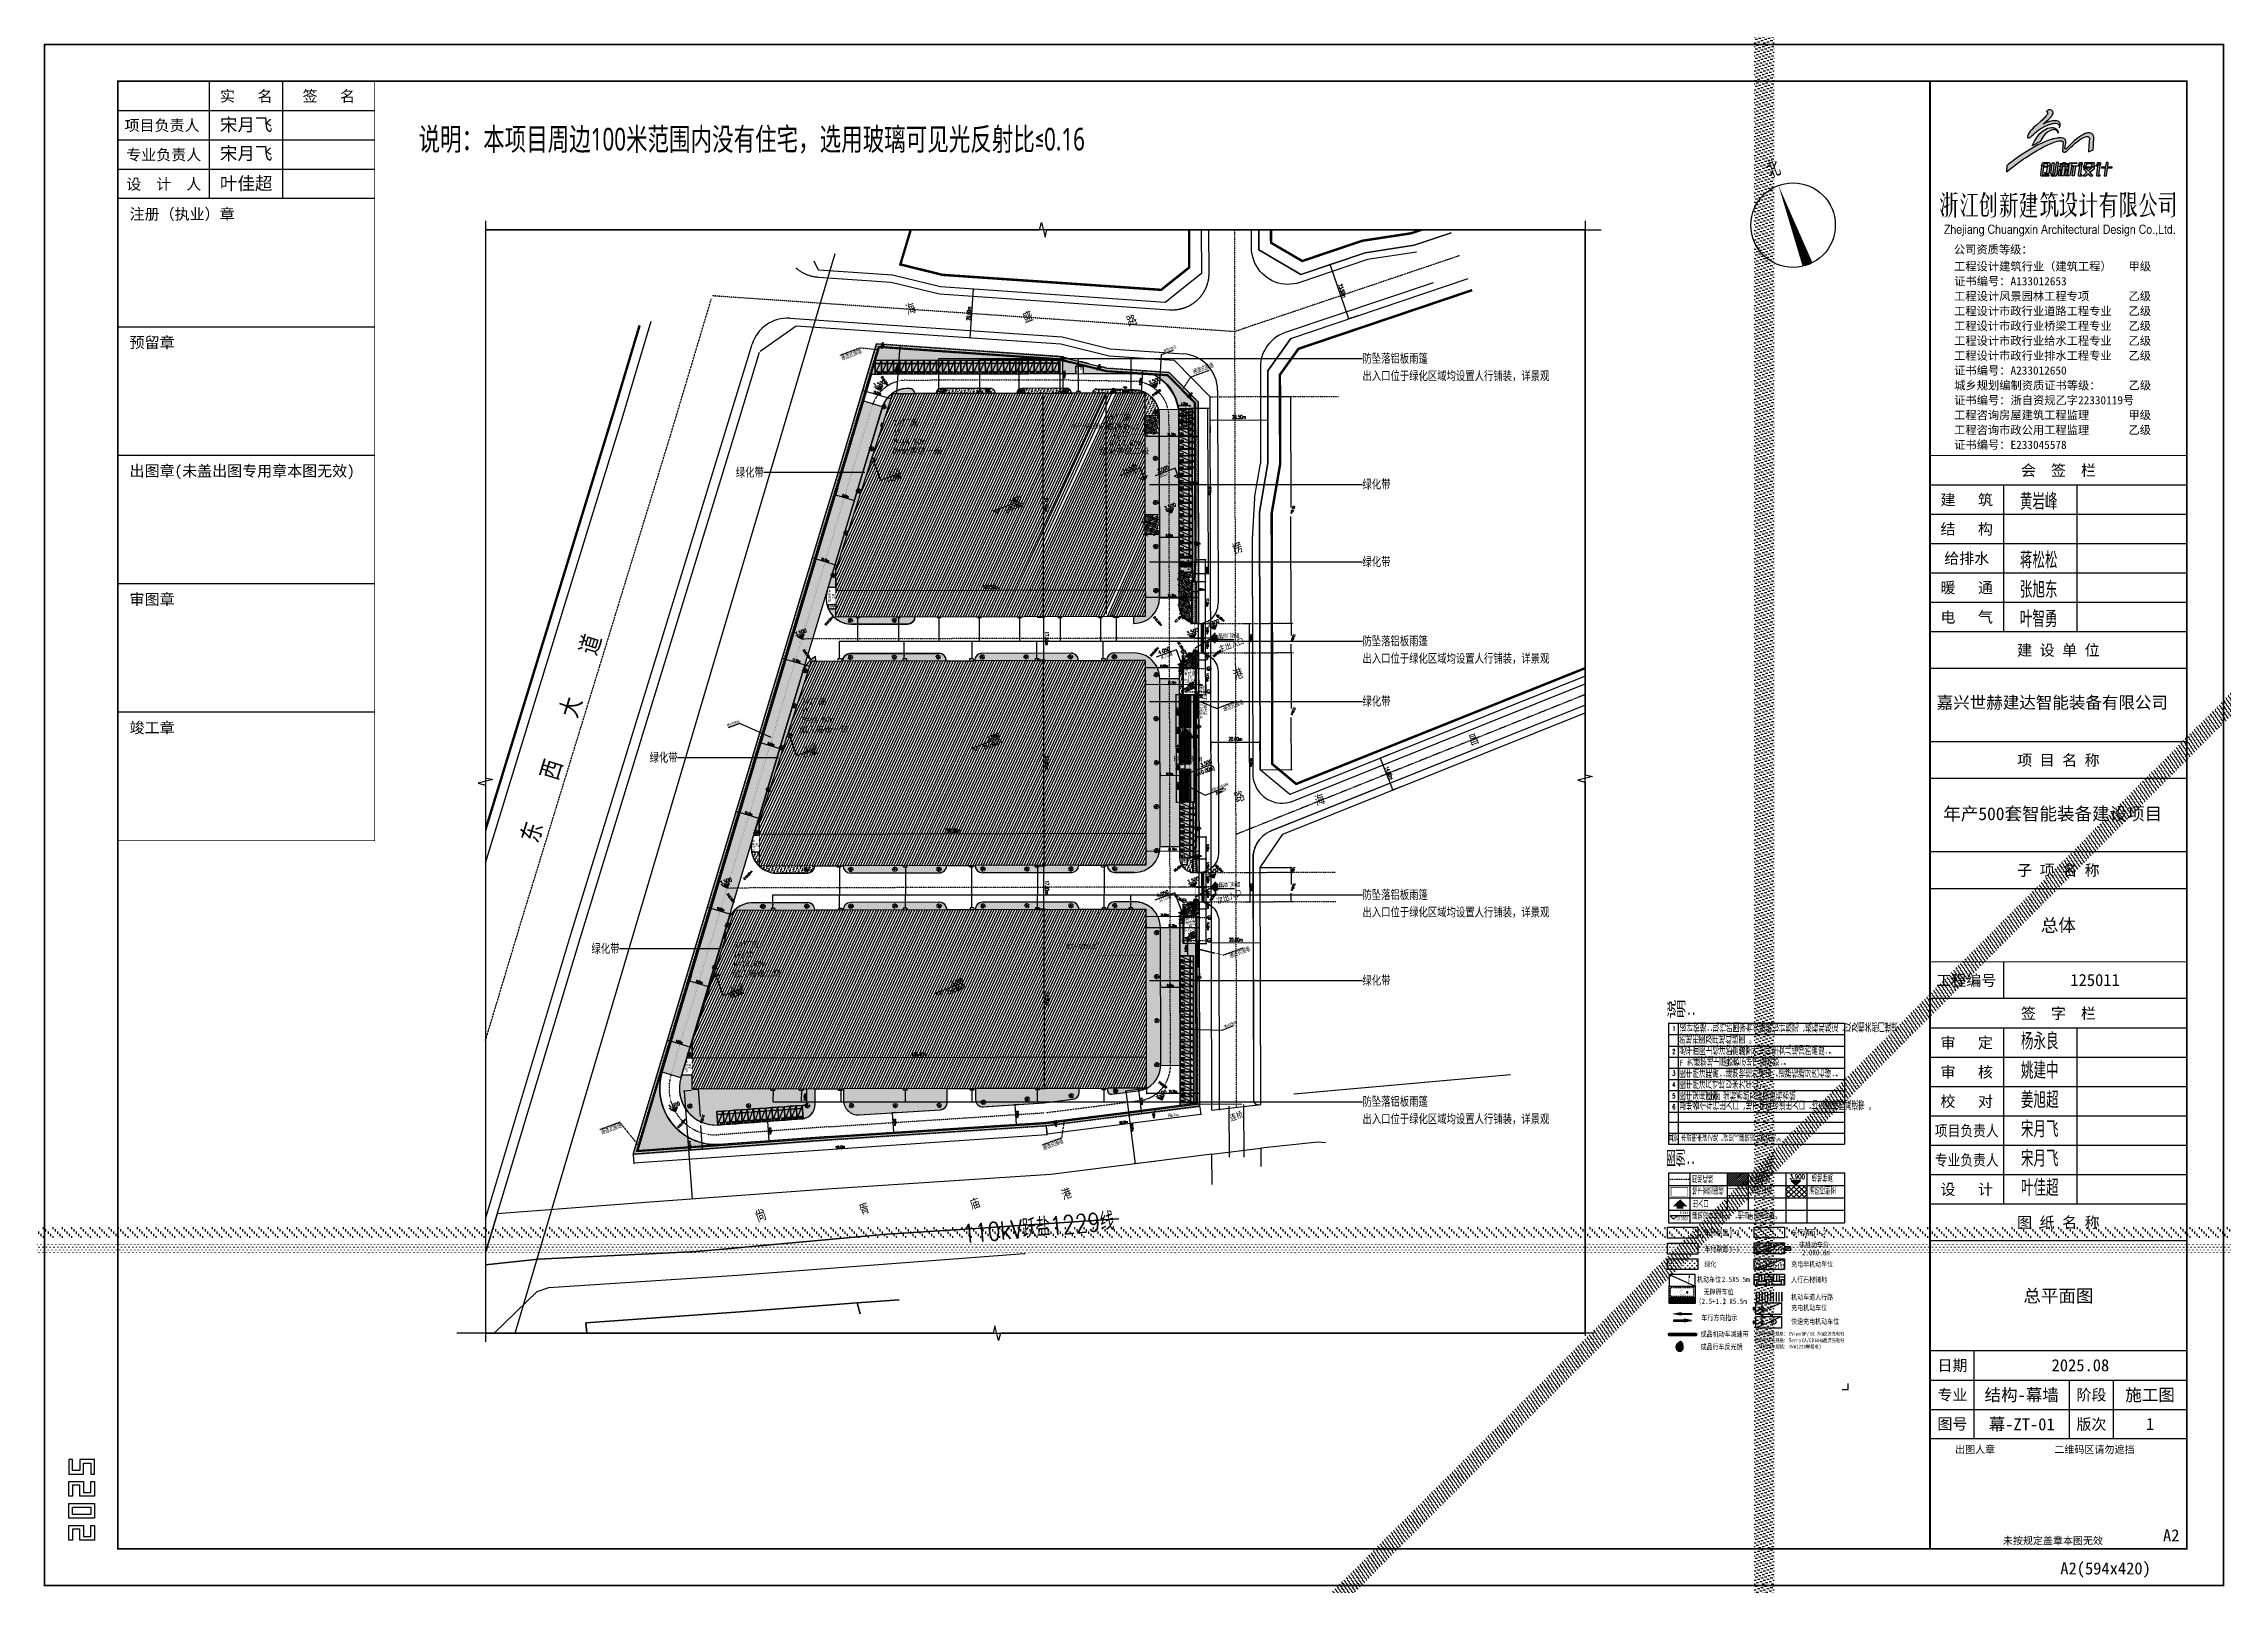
# Model space of a CAD drawing. Extents: x -23635 to 24049, y 82 to 60890.
# Drawn here: x -8684 to 233, y 82 to 6390 of the extents above; entities that cross this region are included whole.
import ezdxf
from ezdxf.enums import TextEntityAlignment as Align
from ezdxf.xclip import XClip

# ---------------------------------------------------------------- set-up
doc = ezdxf.new("R2010")
doc.units = 0
for name, pattern in [('10平面$0$DOTE', [2.4200000000000004, 2, -0.2, 0.02, -0.2]), ('99总图图例外参$0$DASH', [0.35, 0.25, -0.1]), ('99总图图例外参$0$PHANTOM2', [31.750000000000004, 15.875, -3.175, 3.175, -3.175, 3.175, -3.175]), ('CENTER', [2, 1.25, -0.25, 0.25, -0.25]), ('DASH', [0.35, 0.25, -0.1]), ('DASHDOT', [1, 0.5, -0.25, 0, -0.25]), ('DASHED', [0.75, 0.5, -0.25]), ('DOTE', [2.4200000000000004, 2, -0.2, 0.02, -0.2]), ('PHANTOM2', [31.749999999999986, 15.875, -3.174999999999999, 3.174999999999999, -3.174999999999999, 3.174999999999999, -3.174999999999999]), ('总平面图轴网$0$ACAD_ISO05W100', [33, 24, -3, 0, -3, 0, -3])]:
    doc.linetypes.add(name, pattern=pattern)
for name, color, linetype in [('!ZN3-铝板幕墙-3', 3, 'Continuous'), ('0-cxFrame', 155, 'Continuous'), ('0-HX', 1, 'Continuous'), ('00-GHBJ', 7, 'Continuous'), ('00-HLBJ', 5, 'Continuous'), ('00绿地$0$A-车位', 253, 'Continuous'), ('10平面$0$A-AXIS-DOTE', 14, '10平面$0$DOTE'), ('3符号', 173, 'Continuous'), ('99总图图例外参$0$A-Car', 155, 'Continuous'), ('99总图图例外参$0$A-FIRE-TEXT', 61, 'Continuous'), ('99总图图例外参$0$A-HATCH-1', 252, 'Continuous'), ('99总图图例外参$0$A-STAIR', 150, 'Continuous'), ('99总图图例外参$0$A-TEXT', 61, 'Continuous'), ('99总图图例外参$0$A-建筑提资施工单位', 211, 'Continuous'), ('99总图图例外参$0$AD-P-慢充', 1, 'Continuous'), ('99总图图例外参$0$Car 无障碍', 6, 'Continuous'), ('99总图图例外参$0$PUB_TEXT', 7, 'Continuous'), ('99总图图例外参$0$地坪', 96, 'Continuous'), ('99总图图例外参$0$建-标高', 3, 'Continuous'), ('99总图图例外参$0$建-消防', 20, 'Continuous'), ('99总图图例外参$0$总平面图轴网$0$建-总体-用地红线', 1, '总平面图轴网$0$ACAD_ISO05W100'), ('99总图图例外参$0$景观', 4, 'Continuous'), ('99总图图例外参$0$标示牌', 7, 'Continuous'), ('99总图图例外参$0$绿化', 8, 'Continuous'), ('99总图图例外参$0$车位1', 252, 'Continuous'), ('99总图图例外参$0$车位线', 7, 'Continuous'), ('99总图图例外参$0$鱼眼镜', 7, 'Continuous'), ('A-AXIS-D', 1, 'Continuous'), ('A-AXIS-DOTE', 14, 'DOTE'), ('A-AXIS-DP', 126, 'Continuous'), ('A-Car', 155, 'Continuous'), ('A-CURTAIN', 84, 'Continuous'), ('A-FIRE-TEXT', 61, 'Continuous'), ('A-HATCH-1', 252, 'Continuous'), ('A-LIN-Dot', 163, 'DASH'), ('A-LIN-V', 9, 'Continuous'), ('A-SFCE', 30, 'Continuous'), ('A-STAIR', 150, 'Continuous'), ('AD-P-慢充', 1, 'Continuous'), ('AS-WALL', 40, 'Continuous'), ('AXIS_TEXT', 7, 'Continuous'), ('Car 无障碍', 1, 'Continuous'), ('DIM', 173, 'Continuous'), ('DIM_LEAD', 3, 'Continuous'), ('DIM_SYMB', 3, 'Continuous'), ('JT-绿道', 7, 'Continuous'), ('JT-路缘石线', 5, 'Continuous'), ('JT-道路中心线', 1, 'DASHDOT'), ('JT-道路名称', 7, 'Continuous'), ('JT-道路红线', 7, 'Continuous'), ('PUB_TEXT', 7, 'Continuous'), ('qianming', 155, 'Continuous'), ('TEXT', 7, 'Continuous'), ('YD-规划单元', 6, 'PHANTOM2'), ('建-尺寸', 3, 'Continuous'), ('建-引出', 3, 'Continuous'), ('建-文字', 7, 'Continuous'), ('建-标高', 3, 'Continuous'), ('建-箭头', 3, 'Continuous'), ('建筑物控制线', 7, 'Continuous'), ('总-标高', 3, 'Continuous'), ('管线文字标注', 7, 'Continuous'), ('高压线', 210, 'Continuous'), ('黄', 40, 'Continuous')]:
    doc.layers.add(name, color=color, linetype=linetype)
doc.layers.add('0-cxText', color=131, linetype='Continuous', lineweight=25)
doc.layers.add('G-____-____-TEXT', color=7, linetype='Continuous', lineweight=13)
doc.layers.add('99总图图例外参$0$_地面标线', color=7, linetype='Continuous', true_color=0xffffff)
doc.styles.add('99总图图例外参$0$-黑体', font='simhei.ttf', dxfattribs={"width": 0.8})
doc.styles.add('99总图图例外参$0$_TCH_DIM', font='@TSSDENG', dxfattribs={"width": 0.8, "bigfont": 'GBCBIG'})
doc.styles.add('99总图图例外参$0$A-STANDARD', font='SIMPLEX', dxfattribs={"bigfont": 'GBCBIG'})
doc.styles.add('99总图图例外参$0$note_txt', font='arial.ttf', dxfattribs={"width": 0.75})
doc.styles.add('99总图图例外参$0$宋体', font='SIMPLEX', dxfattribs={"width": 0.8, "bigfont": 'GBCBIG'})
doc.styles.add('99总图图例外参$0$黑体', font='simhei.ttf', dxfattribs={"height": 12})
doc.styles.add('_TCH_AXIS', font='COMPLEX', dxfattribs={"bigfont": 'GBCBIG'})
doc.styles.add('_TCH_DIM', font='SIMPLEX', dxfattribs={"bigfont": 'GBCBIG'})
doc.styles.add('A-DIM', font='SIMPLEX', dxfattribs={"bigfont": 'GBCBIG'})
doc.styles.add('A-DIM_T3', font='SIMPLEX', dxfattribs={"width": 0.6, "bigfont": 'GBCBIG'})
doc.styles.add('A-STANDARD', font='SIMPLEX', dxfattribs={"bigfont": 'GBCBIG'})
doc.styles.add('BZHZ', font='bzxw', dxfattribs={"width": 0.8, "bigfont": 'bzhz'})
doc.styles.add('cx_biaoti', font='')
doc.styles.add('cx_tuming', font='simhei.ttf')
doc.styles.add('cx_tuqian1', font='')
doc.styles.add('DHTEXT-1', font='ROMANS.shx', dxfattribs={"width": 0.7, "bigfont": 'CHINESE.shx'})
doc.styles.add('ELEC_DIM', font='SIMPLEX', dxfattribs={"width": 0.8, "height": 3.5, "bigfont": 'HZTXT'})
doc.styles.add('note_txt', font='arial.ttf', dxfattribs={"width": 0.75})
doc.styles.get("Standard").update_dxf_attribs({"font": 'romans.shx', "bigfont": 'chinese.shx'})
doc.styles.add('图框宋体', font='', dxfattribs={"width": 0.75})
doc.styles.add('微软雅黑_1', font='', dxfattribs={"height": 1000})
doc.styles.add('黑体', font='simhei.ttf', dxfattribs={"height": 12})
doc.styles.get('cx_biaoti').set_extended_font_data('SimSun')
doc.styles.get('cx_tuqian1').set_extended_font_data('SimSun')
doc.styles.get('图框宋体').set_extended_font_data('SimSun')
doc.styles.get('微软雅黑_1').set_extended_font_data('Microsoft YaHei')
doc.dimstyles.new('A-DIM(M-M)-300-0.001', dxfattribs={"dimscale": 300, "dimtxt": 2.975, "dimasz": 1, "dimexe": 1, "dimexo": 1, "dimgap": 1, "dimtad": 1, "dimlfac": 0.001, "dimzin": 0, "dimdsep": 46, "dimtxsty": 'A-DIM_T3', "dimblk": 'ARCHTICK', "dimcen": 0.09, "dimclrt": 7, "dimazin": 2, "dimtfac": 1, "dimtdec": 0, "dimtix": 1, "dimtmove": 2, "dimatfit": 3, "dimfxl": 0, "dimtolj": 1, "dimtzin": 0, "dimarcsym": 0})
doc.dimstyles.new('A-DIM(M-M)-500-0.001', dxfattribs={"dimscale": 500, "dimtxt": 2.975, "dimasz": 1, "dimexe": 1, "dimexo": 1, "dimgap": 1, "dimtad": 1, "dimlfac": 0.001, "dimzin": 0, "dimdsep": 46, "dimtxsty": 'A-DIM_T3', "dimblk": 'ARCHTICK', "dimcen": 0.09, "dimclrt": 7, "dimazin": 2, "dimtfac": 1, "dimtdec": 0, "dimtix": 1, "dimtmove": 2, "dimatfit": 3, "dimfxl": 0, "dimtolj": 1, "dimtzin": 0, "dimarcsym": 0})
doc.dimstyles.new('A-DIM-300', dxfattribs={"dimscale": 300, "dimtxt": 2.975, "dimasz": 1, "dimexe": 1, "dimexo": 1, "dimgap": 1, "dimtad": 1, "dimlfac": 0.001, "dimzin": 0, "dimdsep": 46, "dimtxsty": 'A-DIM_T3', "dimblk": 'ARCHTICK', "dimcen": 0.09, "dimclrt": 7, "dimazin": 2, "dimtfac": 1, "dimtix": 1, "dimtmove": 2, "dimatfit": 3, "dimfxl": 0, "dimtolj": 1, "dimtzin": 0, "dimarcsym": 0})
doc.dimstyles.new('A-DIM-500', dxfattribs={"dimscale": 500, "dimtxt": 2.975, "dimasz": 1, "dimexe": 1, "dimexo": 1, "dimgap": 1, "dimtad": 1, "dimlfac": 0.001, "dimzin": 0, "dimdsep": 46, "dimtxsty": 'A-DIM_T3', "dimblk": 'ARCHTICK', "dimcen": 0.09, "dimclrt": 7, "dimazin": 2, "dimtfac": 1, "dimtix": 1, "dimtmove": 2, "dimatfit": 3, "dimfxl": 0, "dimtolj": 1, "dimtzin": 0, "dimarcsym": 0})
doc.dimstyles.new('ZN10', dxfattribs={"dimscale": 10, "dimtxt": 2.5, "dimasz": 1.5, "dimexe": 1, "dimexo": 2, "dimgap": 0.9, "dimtad": 1, "dimdec": 0, "dimdsep": 46, "dimtxsty": 'DHTEXT-1', "dimblk": 'ARCHTICK', "dimcen": 2.5, "dimclrd": 173, "dimclre": 173, "dimclrt": 7, "dimazin": 2, "dimtfac": 1, "dimtix": 1, "dimtmove": 2, "dimatfit": 3, "dimfxl": 0, "dimarcsym": 0})
doc.dimstyles.new('ZN12', dxfattribs={"dimscale": 12, "dimtxt": 2.5, "dimasz": 1.5, "dimexe": 1, "dimexo": 2, "dimgap": 0.9, "dimtad": 1, "dimdec": 0, "dimdsep": 46, "dimtxsty": 'DHTEXT-1', "dimblk": 'ARCHTICK', "dimcen": 2.5, "dimclrd": 173, "dimclre": 173, "dimclrt": 7, "dimazin": 2, "dimtfac": 1, "dimtix": 1, "dimtmove": 2, "dimatfit": 3, "dimfxl": 0, "dimarcsym": 0})
pattern_1 = [(19.99999999999998, (440.107795715332, 194.2398300170898), (956.275963936384, 2050.740422578524), [240, -48, 64, -48, 240, -960]), (19.99999999999998, (348.5154342651367, 211.9834671020508), (956.275963936384, 2050.740422578524), [160, -120, 240, -120, 160, -800]), (19.99999999999998, (655.8504104614258, 1004.918022155762), (956.275963936384, 2050.740422578524), [200, -80, 200, -1120]), (19.99999999999998, (-205.3501281738281, 1032.003547668457), (956.275963936384, 2050.740422578524), [80, -160, 80, -1280]), (110, (-54.99931335449219, 1086.72677230835), (-2050.740422578524, 956.275963936384), [143.9999999999999, -1456]), (110, (724.3924865722656, 348.7915229797363), (-2050.740422578524, 956.275963936384), [159.9999999999999, -1440]), (110, (881.3766403198242, 1087.002857208252), (-2050.740422578524, 956.275963936384), [159.9999999999999, -1440]), (65.00000000000001, (925.3208694458008, 404.8966331481934), (-547.2322293314808, 1503.508193286057), [160, -2102.7416992]), (154.9999999999999, (534.4087371826172, 262.6162528991699), (-1503.508193286057, -547.2322293314808), [160, -2102.741699199999]), (83.43494882, (877.4794540405273, 395.9972076416016), (-547.2322292444445, 1503.508193285503), [160, -3417.7087632]), (95.96375653, (799.5678939819336, 376.1531410217285), (-547.2322291846804, 1503.508193052025), [159.9999999999999, -6436.969001599999]), (95.96375653, (956.5520477294922, 1114.364471435547), (-547.2322291846804, 1503.508193052025), [128, -6468.969001599999]), (95.96375653, (-24.92916107177734, 1097.671417236328), (-547.2322291846804, 1503.508193052025), [112, -6484.969001599998]), (124.03624347, (649.2170791625977, 321.4299125671387), (-547.2322292935037, 1503.508193012417), [160, -6436.9690016]), (124.03624347, (806.2012252807617, 1059.641246795654), (-547.2322292935037, 1503.508193012417), [128, -6468.9690016]), (124.03624347, (-85.06947326660156, 1075.782127380371), (-547.2322292935037, 1503.508193012417), [112, -6484.9690016]), (136.5650512, (576.7778244018555, 286.5507621765137), (-547.2322299226216, 1503.508193038666), [159.9999999999999, -3417.706876319999])]
pattern_2 = [(225.0000000000051, (3800.007419287693, 5500.006425840314), (112.2532015133746, -112.2532015133545), [])]
pattern_3 = [(65.20025663620596, (-36924610921.46326, -17187446792.21843), (-864.6598378389605, 399.5242355956683), [])]
pattern_4 = [(77.69320807632448, (40586911508.19531, 3380786422.776855), (-581.6324060613861, 126.8886002582298), []), (77.69320807632448, (40586911862.45312, 3380786650.148926), (-581.6324060613861, 126.8886002582298), [0, -595.3125])]

# ---------------------------------------------------------------- blocks, each defined once
blk = doc.blocks.new('zjcx_lan_huiqian(Dragon)')
for p, q in [((-7000, -800), (0, -800)), ((-5000, -800), (-5000, -4799.999999999942)), ((-3000, -800), (-3000, -4799.999999999942)), ((-7000, -1600), (0, -1600)), ((-7000, -2400), (0, -2400)), ((-7000, -3200), (0, -3200)), ((-7000, -3999.999999999942), (0, -3999.999999999942))]:
    blk.add_line(p, q)
at = {"const_width": 30}
blk.add_lwpolyline([(-7000, 0), (0, 0)], dxfattribs=at)
blk.add_lwpolyline([(-7000, 0), (0, 0), (0, -4799.999999999942), (-7000, -4799.999999999942)], close=True, dxfattribs=at)
at = {"style": 'cx_biaoti'}
for s, p in [('会  签  栏', (-3500, -400)), ('建   筑', (-6000, -1200)), ('结   构', (-6000, -2000)), ('给排水', (-6000, -2800)), ('暖   通', (-6000, -3600)), ('电   气', (-6000, -4399.999999999942))]:
    blk.add_text(s, height=300, dxfattribs=at).set_placement(p, align=Align.MIDDLE)
blk = doc.blocks.new('T-汇签(Dragon)')
at = {"layer": '0-cxFrame'}
blk.add_blockref('zjcx_lan_huiqian(Dragon)', (0, 0), dxfattribs=at)
at = {"layer": 'qianming', "style": 'BZHZ', "width": 0.8}
for s, p in [('黄岩峰', (-4037.692797646228, -1233.285618967831)), ('蒋松松', (-4037.692797646228, -2833.285618967831)), ('张旭东', (-4037.692797646228, -3633.285618967831)), ('叶智勇', (-4037.692797646228, -4433.285618967831))]:
    blk.add_text(s, height=450, dxfattribs=at).set_placement(p, align=Align.MIDDLE)
blk = doc.blocks.new('zjcx_logo(Dragon)')
h = blk.add_hatch(color=186)
h.dxf.hatch_style = 1
h.set_gradient(color1=(41, 22, 111), color2=(223, 33, 33), tint=1)
h.paths.add_polyline_path([(-1403.855658097447, -618.8250197077286), (-1416.561538754286, -786.6487837674213), (-1287.392820819536, -689.1046567073208), (-1064.000309161165, -520.2985801043105), (-958.6585980460732, -448.6569335552049), (-898.3928657986908, -407.670924842183), (-823.6869887395515, -359.5772759055835), (-732.2558913587345, -300.3039713425678), (-598.8253367648213, -219.2859021553886), (-512.9755716745494, -169.8481547122938), (-403.2922982492237, -111.0182866005343), (-303.558821209961, -62.0625673996401), (-225.3527496897368, -26.67257775907638), (-197.4307311654775, -14.39363561553182), (-153.8130546401007, 2.255704278300982), (-117.345059547828, 16.1759332792717), (-91.07474961250409, 25.49359911697684), (-28.78733609083429, 43.34883827919839), (19.13525275860593, 52.99508535506902), (36.4289573121132, 55.06590854580281), (57.61463932201877, 55.79391589591978), (77.51203281127528, 54.26432472671149), (89.8297016105862, 52.78924393485067), (100.4809943230139, 49.27715476806043), (110.0845548750149, 43.86429137754021), (118.6874403941692, 36.3559261096525), (125.3718282615082, 27.7858202161151), (130.3300042978735, 17.79497676732717), (133.4235651797862, 7.356630174617749), (134.1753417297514, -3.381718450982589), (125.2717228370966, -83.1559790110332), (119.3978097026484, -130.6782174425316), (109.674122648059, -191.7392366489512), (109.5770886407481, -204.5481020676089), (111.6518114253195, -214.171662024979), (115.2203421990635, -222.6816171070677), (120.4488407957615, -231.4262425506604), (126.4666933917688, -238.0268304327619), (133.7602075792165, -244.1685228681308), (142.1522270960049, -248.992858057667), (153.1737961142571, -252.1679410895449), (164.547630044377, -253.4465394204599), (176.0167916358696, -252.7764684947324), (187.1856369653033, -250.2073085157317), (197.7631019304754, -245.7835284749162), (202.2281450077207, -243.0159362534177), (209.7542526272373, -238.3401049243403), (220.956049321896, -231.3706597982091), (235.9031917860048, -219.5622143203509), (266.8140396864401, -190.2391986286384), (303.4513727340163, -155.1278191132587), (315.9266696541818, -143.3022573253256), (351.4327356002541, -109.820283962239), (382.0197576291175, -80.9056643320364), (409.1571619889946, -57.15712122042896), (425.321457457474, -43.21314759535016), (461.3562241222025, -11.74194409308257), (494.5205815701993, 15.49166976305423), (498.5960477187546, 19.26736964489101), (502.9366415559562, 22.60934020782588), (518.2138664822342, 34.36546185071347), (555.6209116342725, 63.49267751368461), (572.216153358786, 76.32651408592938), (596.7202163475813, 92.31390251423), (633.5022093148218, 115.8818678261596), (692.9187585997643, 149.375818431552), (731.649508364244, 163.5635567607242), (768.9594436750995, 173.2460976673174), (784.423494134775, 174.2010458784061), (800.5308356832029, 173.2783805115032), (815.8689201527523, 166.8707376198727), (824.6169964538203, 161.0971503706533), (832.1727185917334, 153.7638617252815), (832.6327485095026, 153.1954302267986), (832.8533217056902, 152.8866263126838), (833.0377640237348, 152.6284058654564), (833.1796881293194, 152.4279258346069), (833.3391092314632, 152.2027298008907), (833.4341985813589, 152.0696252791095), (833.56468263243, 151.8869758417713), (833.6196969633238, 151.8089392335969), (833.6661706992672, 151.743017275061), (833.7285236909302, 151.6560901442426), (833.7439566103058, 151.6344893315691), (835.9621259139167, 148.5116883480805), (835.9757766534822, 148.4923576397705), (835.9857931087972, 148.4781734088319), (835.9954564680593, 148.46476820315), (836.0055428480046, 148.4505347816157), (836.0146812598468, 148.4374851586181), (836.0233646461056, 148.425605409022), (836.0292420477854, 148.4170542137581), (836.0378116776483, 148.405174464162), (836.0663644743399, 148.3648278714973), (836.0883194140406, 148.3338820246863), (836.1016419266598, 148.3151037229109), (836.1159242426293, 148.2954712940264), (836.131243405609, 148.2734108848381), (836.1426948595108, 148.2573251688736), (836.1554718862535, 148.2393774410593), (836.170716793953, 148.2179534753668), (836.1917909297408, 148.1883375795442), (836.2091284577982, 148.163902694534), (836.22499141351, 148.1415460185963), (836.2409774602638, 148.1190158652025), (836.2551997031333, 148.0990445447969), (836.2719609557898, 148.0755078589427), (836.2820436532857, 148.0613494219142), (836.2991677920581, 148.0373031610507), (836.3135446558954, 148.0171147158253), (836.3273217302994, 147.9977685121703), (836.3413109925823, 147.9781243486213), (836.3553879630999, 147.9583570213872), (836.371956219642, 147.9350913504022), (836.3884167743163, 147.9119769224781), (836.3957643981339, 147.901085818361), (836.4057749414133, 147.8869916649419), (836.4189649529071, 147.8684210499632), (837.4540000471534, 146.3857559209573), (838.3223387428807, 145.1859427692252), (842.7125681878315, 135.4903800954926), (845.4037356104018, 125.4459872433799), (846.1213473945172, 114.6459418984014), (846.9174509269433, 96.86145201715408), (842.9882372848006, 51.25668631511508), (818.0219830150963, -246.8739030731958), (946.7087574738325, -186.5269675960881), (968.8428969809102, 116.7415551880258), (965.4894411877976, 165.108746193524), (959.7216625527726, 186.1933977102744), (950.4146263960065, 205.9684354068595), (938.1934228192331, 223.596455166291), (922.8564379911186, 239.4426792750019), (905.5531400029795, 252.276808319788), (886.0213967354284, 261.967886485334), (865.264689205891, 268.4536321295309), (841.0138853515746, 271.5966830087709), (815.2607797148885, 272.2519773600507), (790.4468070266084, 269.7096965407836), (765.8157163259821, 264.1361570732552), (729.844463518566, 252.1571612508851), (680.7708519135849, 230.4279113395023), (632.1912833160968, 203.7346242537606), (571.6254176159637, 163.8984042091179), (500.7728856175454, 111.023355722602), (434.3178255397142, 54.75703500042437), (367.2594027842642, -6.456875081930775), (310.2180821418078, -61.73543552105548), (263.9154568647282, -107.7475249095005), (227.6665252677412, -145.9340610558284), (216.1144733510228, -157.9641272721929), (211.6027144070031, -161.7639348374796), (208.9090174322264, -164.032568925817), (204.8690701264204, -166.2759843597305), (200.4587816807689, -167.7446726484341), (195.8697064665394, -168.3529632927966), (191.2543914976777, -168.0782527363044), (186.8397423976348, -166.9540354719502), (182.6576867268668, -164.9645043255878), (178.9225031796159, -162.254500344221), (177.6675072905855, -159.93111056817), (176.7874896309586, -157.4213354231906), (176.4127389143468, -154.7719279302401), (176.4127389143468, -152.1145959569258), (177.3785666429685, -147.4573154280079), (189.0064559967504, -89.64379977976205), (203.1615143108429, -17.57951209117891), (205.1257419443937, 15.71574165503262), (202.5154172347175, 48.96666568348883), (197.7344732943238, 66.43082007410703), (189.8485170209096, 82.80216263810871), (179.1571821381585, 97.44726444798289), (165.9671552579166, 109.9391229359317), (150.7288349435912, 119.8520168254036), (133.961138877763, 126.7988862452912), (116.0589905369343, 130.6872139835614), (76.10562747225777, 135.7525702567655), (35.43946830344066, 136.7317514942843), (-4.884019390934554, 133.5886309837806), (-17.41445012881741, 132.2950471734512), (-18.43635501365497, 132.1895504278946), (-19.26552830010041, 132.0665186291444), (-19.61805769454077, 132.0142107142019), (-20.30700387551769, 131.9091293254751), (-20.44681763301924, 131.8878042550641), (-20.57243569034472, 131.8686443867045), (-78.77277916509047, 122.7295768337208), (-124.0873184271841, 112.7253077385831), (-141.9031258423565, 108.5305993949878), (-144.6610490300445, 107.8812500202912), (-146.4927585285841, 107.4499764369684), (-157.358770029874, 104.8915883714217), (-174.5362040999098, 99.94316828082083), (-194.8675773453651, 94.16757553833304), (-288.4781669306321, 62.71482534351526), (-410.2842448542578, 12.48539619351504), (-556.3221293504103, -57.81667723861756), (-700.1342608009218, -135.4390175489825), (-882.0082178658558, -244.8078986330074), (-1048.542308284224, -355.2500101437909), (-1174.967227613808, -444.3117576388759), (-1234.064577114092, -488.3459588697297), (-1298.637714801611, -536.4602408779901), (-1360.467503587039, -584.3979584647459), (-1397.628797512756, -614.0869624314946)])
h.paths.add_polyline_path([(-711.7946085802032, -82.38355838117423), (-650.4585378358825, 49.85427672992228), (-572.631008899094, 176.488810325216), (-506.73195101905, 252.4825940338778), (-430.5511562715037, 319.0666533170152), (-346.1352496727122, 375.1711420139181), (-294.2714269480421, 397.660473214637), (-239.4502094651325, 412.408941397618), (-183.4966631562202, 418.7124658582616), (-151.7665433830334, 417.9518553411472), (-120.4785179731189, 411.60714867356), (-90.88128830238566, 399.9308985156822), (-63.80819409179821, 382.8988161293673), (-44.43950132119789, 363.9928247595089), (-28.98834322604671, 342.5692591016996), (-16.9491874308078, 318.6458343474078), (-8.872765424915997, 293.1400071421522), (-5.245308958248643, 266.753044955607), (-13.73625841575995, 289.8432297726977), (-26.46318396392599, 310.7944325396675), (-42.74006011269375, 328.9795889874804), (-62.70032283782348, 344.0684615021455), (-80.80673932402715, 352.5507296604919), (-100.1340248531415, 357.9813360759872), (-120.0887135288431, 360.2194367574411), (-140.0199684316976, 359.3478557152557), (-187.6100101035772, 348.6638781932998), (-231.6258711100309, 329.9395787792164), (-297.1070646944208, 287.7355417536455), (-356.1247469599111, 236.5372234379756), (-403.8225536348982, 181.6758609415847), (-425.6866394730969, 154.4355064092088), (-449.4643693717881, 113.7926748899627), (-468.1856379092424, 79.52162417786894), (-489.1932915311991, 37.39649766887305)])
edge = h.paths.add_edge_path()
edge.add_line((-433.0542847572578, 632.4739350678283), (-454.9837549275471, 612.2032984366524))
edge.add_line((-454.9837549275471, 612.2032984366524), (-480.6930899054496, 588.6251303816098))
edge.add_line((-480.6930899054496, 588.6251303816098), (-598.0408742793588, 484.2992944812286))
edge.add_line((-598.0408742793588, 484.2992944812286), (-665.9013035532771, 423.96925888228))
edge.add_line((-665.9013035532771, 423.96925888228), (-728.4474109236835, 359.8153302186984))
edge.add_line((-728.4474109236835, 359.8153302186984), (-766.1518526023938, 320.0713349303114))
edge.add_line((-766.1518526023938, 320.0713349303114), (-806.8711358963265, 264.8435245679575))
edge.add_line((-806.8711358963265, 264.8435245679575), (-837.0630448584197, 203.1065433045733))
edge.add_line((-837.0630448584197, 203.1065433045733), (-840.3312214503749, 192.209134129982))
edge.add_line((-840.3312214503749, 192.209134129982), (-844.154641862282, 172.0859904570389))
edge.add_line((-844.154641862282, 172.0859904570389), (-843.8280479230671, 163.350389724772))
edge.add_line((-843.8280479230671, 163.350389724772), (-841.9733295554979, 154.7669556664187))
edge.add_line((-841.9733295554979, 154.7669556664187), (-838.4770718619911, 146.4909745884943))
edge.add_line((-838.4770718619911, 146.4909745884943), (-833.5239010958685, 141.3915667442488))
edge.add_line((-833.5239010958685, 141.3915667442488), (-827.6308010893626, 137.2393358239788))
edge.add_line((-827.6308010893626, 137.2393358239788), (-821.117388732986, 134.3265822214889))
edge.add_line((-821.117388732986, 134.3265822214889), (-814.1697311962707, 132.7772564647603))
edge.add_line((-814.1697311962707, 132.7772564647603), (-807.0314562481581, 132.5678357986617))
edge.add_line((-807.0314562481581, 132.5678357986617), (-799.96223128985, 133.6563998835045))
edge.add_line((-799.96223128985, 133.6563998835045), (-783.3980449999435, 141.5689552521217))
edge.add_line((-783.3980449999435, 141.5689552521217), (-767.5431662884293, 151.3209920043009))
edge.add_line((-767.5431662884293, 151.3209920043009), (-765.2729345814078, 153.0809779373812))
edge.add_line((-765.2729345814078, 153.0809779373812), (-762.9278892392977, 154.418167263444))
edge.add_line((-762.9278892392977, 154.418167263444), (-761.1090799004523, 155.8303396871197))
edge.add_line((-761.1090799004523, 155.8303396871197), (-756.0781757554723, 159.7566881963867))
edge.add_line((-756.0781757554723, 159.7566881963867), (-748.836989403957, 166.3878598270821))
edge.add_line((-748.836989403957, 166.3878598270821), (-746.8895597609444, 168.2017154918867))
edge.add_line((-746.8895597609444, 168.2017154918867), (-723.0276123828007, 190.4408337680507))
edge.add_line((-723.0276123828007, 190.4408337680507), (-673.9309082797481, 236.1996880752849))
edge.add_line((-673.9309082797481, 236.1996880752849), (-627.6420474958359, 278.0224867353099))
edge.add_line((-627.6420474958359, 278.0224867353099), (-597.831790454009, 304.4440575765329))
edge.add_line((-597.831790454009, 304.4440575765329), (-567.8608717967509, 326.3317273912835))
edge.add_line((-567.8608717967509, 326.3317273912835), (-534.2482013146146, 350.9783268200117))
edge.add_line((-534.2482013146146, 350.9783268200117), (-476.4406570906503, 390.1863823534804))
edge.add_line((-476.4406570906503, 390.1863823534804), (-408.1633370679556, 428.3642001805711))
edge.add_line((-408.1633370679556, 428.3642001805711), (-399.8037001372068, 433.3429025115329))
edge.add_line((-399.8037001372068, 433.3429025115329), (-345.95483240045, 460.7760627662647))
edge.add_line((-345.95483240045, 460.7760627662647), (-334.7975033226176, 466.4601339382934))
edge.add_line((-334.7975033226176, 466.4601339382934), (-290.1446188541813, 485.8934374024975))
edge.add_line((-290.1446188541813, 485.8934374024975), (-275.0412891826345, 491.9748954532552))
edge.add_line((-275.0412891826345, 491.9748954532552), (-258.7265701520009, 498.0254215879249))
edge.add_line((-258.7265701520009, 498.0254215879249), (-242.5277686484842, 503.9323183132219))
edge.add_line((-242.5277686484842, 503.9323183132219), (-210.4145560444085, 513.6735894774902))
edge.add_line((-210.4145560444085, 513.6735894774902), (-191.8688375756828, 519.2992761621135))
edge.add_line((-191.8688375756828, 519.2992761621135), (-168.2715385530828, 524.2887675000238))
edge.add_line((-168.2715385530828, 524.2887675000238), (-142.9587830167948, 529.6782195588457))
edge.add_line((-142.9587830167948, 529.6782195588457), (-99.79893712072953, 534.8524712381768))
edge.add_line((-99.79893712072953, 534.8524712381768), (-64.74516567147657, 532.9181189594674))
edge.add_line((-64.74516567147657, 532.9181189594674), (-30.4996696666567, 524.7998196633416))
edge.add_line((-30.4996696666567, 524.7998196633416), (-14.72256225093588, 516.8060140313464))
edge.add_line((-14.72256225093588, 516.8060140313464), (-0.4510934644131339, 505.8384265845525))
edge.add_line((-0.4510934644131339, 505.8384265845525), (11.50278312687442, 492.55545739847))
edge.add_line((11.50278312687442, 492.55545739847), (20.59417552382365, 477.1176154261339))
edge.add_line((20.59417552382365, 477.1176154261339), (26.6226832817556, 460.5242343136924))
edge.add_line((26.6226832817556, 460.5242343136924), (29.59604181882605, 442.3476847728598))
edge.add_line((29.59604181882605, 442.3476847728598), (29.10867250778392, 424.624557363044))
edge.add_line((29.10867250778392, 424.624557363044), (25.26166665249184, 407.0457278529066))
edge.add_line((25.26166665249184, 407.0457278529066), (31.96967787735775, 424.0461262540775))
edge.add_line((31.96967787735775, 424.0461262540775), (35.90162166741356, 434.0446713419515))
edge.add_line((35.90162166741356, 434.0446713419515), (42.20079325207189, 456.7260283568758))
edge.add_line((42.20079325207189, 456.7260283568758), (45.23134056453273, 467.6380863377708))
edge.add_line((45.23134056453273, 467.6380863377708), (48.99313571278617, 488.0975700748968))
edge.add_line((48.99313571278617, 488.0975700748968), (49.36587673400209, 506.7432514337706))
edge.add_line((49.36587673400209, 506.7432514337706), (46.43206741914764, 525.2589518764871))
edge.add_line((46.43206741914764, 525.2589518764871), (40.07723115452245, 542.5819976536441))
edge.add_line((40.07723115452245, 542.5819976536441), (30.50647029720858, 558.433486178692))
edge.add_line((30.50647029720858, 558.433486178692), (12.68182781965152, 574.9926903715241))
edge.add_line((12.68182781965152, 574.9926903715241), (-7.880773781122116, 587.5548803361016))
edge.add_line((-7.880773781122116, 587.5548803361016), (-30.76616243205353, 596.149219261657))
edge.add_line((-30.76616243205353, 596.149219261657), (-54.67854170712963, 600.1287829263019))
edge.add_line((-54.67854170712963, 600.1287829263019), (-96.4598904422237, 603.9308188149589))
edge.add_line((-96.4598904422237, 603.9308188149589), (-132.7077982344417, 601.5672217199462))
edge.add_line((-132.7077982344417, 601.5672217199462), (-159.541094459848, 598.6216839069384))
edge.add_line((-159.541094459848, 598.6216839069384), (-195.8037147133364, 592.6859582403558))
edge.add_line((-195.8037147133364, 592.6859582403558), (-237.4770709325312, 583.6369158981252))
edge.add_line((-237.4770709325312, 583.6369158981252), (-262.0200764446272, 576.4565738348174))
edge.add_line((-262.0200764446272, 576.4565738348174), (-288.3617185412659, 568.6579136719811))
edge.add_line((-288.3617185412659, 568.6579136719811), (-292.805337543854, 567.1812591275084))
edge.add_line((-292.805337543854, 567.1812591275084), (-298.9454021773054, 564.8852498775232))
edge.add_line((-298.9454021773054, 564.8852498775232), (-300.2867408723323, 564.3836711088079))
edge.add_line((-300.2867408723323, 564.3836711088079), (-301.2592404114766, 564.0179583581048))
edge.add_line((-301.2592404114766, 564.0179583581048), (-302.1490649760453, 563.683335896756))
edge.add_line((-302.1490649760453, 563.683335896756), (-302.7746086700572, 563.4480974266189))
edge.add_line((-302.7746086700572, 563.4480974266189), (-303.7743672731085, 563.072133781563))
edge.add_line((-303.7743672731085, 563.072133781563), (-305.2952391563667, 562.5002031849581))
edge.add_line((-305.2952391563667, 562.5002031849581), (-306.4037204396664, 562.0833538958686))
edge.add_line((-306.4037204396664, 562.0833538958686), (-307.4185298367156, 561.70842596906))
edge.add_line((-307.4185298367156, 561.70842596906), (-352.8962712718858, 544.594717296015))
edge.add_line((-352.8962712718858, 544.594717296015), (-407.0039721925496, 514.7223640533048))
edge.add_line((-407.0039721925496, 514.7223640533048), (-408.5605356639935, 513.8516604119795))
edge.add_line((-408.5605356639935, 513.8516604119795), (-408.2970005565076, 514.1108005551505))
edge.add_line((-408.2970005565076, 514.1108005551505), (-405.3544320187284, 516.9856308625895))
edge.add_line((-405.3544320187284, 516.9856308625895), (-401.6187095011337, 520.6353566741454))
edge.add_line((-401.6187095011337, 520.6353566741454), (-397.2968935326426, 524.8688419928658))
edge.add_line((-397.2968935326426, 524.8688419928658), (-392.1811641531749, 529.8800144811976))
edge.add_line((-392.1811641531749, 529.8800144811976), (-387.4107304432182, 534.5529485551524))
edge.add_line((-387.4107304432182, 534.5529485551524), (-381.2837420872165, 539.5582178199547))
edge.add_line((-381.2837420872165, 539.5582178199547), (-365.1435250046416, 552.819502625789))
edge.add_line((-365.1435250046416, 552.819502625789), (-346.60221871666, 567.8613435832667))
edge.add_line((-346.60221871666, 567.8613435832667), (-342.2674643586142, 571.5572694728035))
edge.add_line((-342.2674643586142, 571.5572694728035), (-330.1130735690458, 582.4474087377894))
edge.add_line((-330.1130735690458, 582.4474087377894), (-327.7249525592415, 584.8911140786367))
edge.add_line((-327.7249525592415, 584.8911140786367), (-323.9339905728339, 587.0469896087307))
edge.add_line((-323.9339905728339, 587.0469896087307), (-314.0775121583356, 596.5444821381825))
edge.add_line((-314.0775121583356, 596.5444821381825), (-279.0285563862635, 629.1591779069859))
edge.add_line((-279.0285563862635, 629.1591779069859), (-266.4122134989811, 640.8992761785048))
edge.add_line((-266.4122134989811, 640.8992761785048), (-254.3926120887263, 652.7589386219042))
edge.add_line((-254.3926120887263, 652.7589386219042), (-237.4677050078972, 669.3422644233215))
edge.add_line((-237.4677050078972, 669.3422644233215), (-216.2067164175896, 693.1199846548843))
edge.add_line((-216.2067164175896, 693.1199846548843), (-208.3842843447565, 701.86838318425))
edge.add_line((-208.3842843447565, 701.86838318425), (-204.4704959162264, 706.2454593444127))
edge.add_line((-204.4704959162264, 706.2454593444127), (-199.7482095987289, 711.1776809656876))
edge.add_line((-199.7482095987289, 711.1776809656876), (-191.3878522126688, 721.288728561427))
edge.add_line((-191.3878522126688, 721.288728561427), (-186.813186113046, 727.3605073301005))
edge.add_line((-186.813186113046, 727.3605073301005), (-184.4628700681715, 731.0269079266))
edge.add_line((-184.4628700681715, 731.0269079266), (-182.9099088760777, 733.1727838573861))
edge.add_line((-182.9099088760777, 733.1727838573861), (-177.5607908314778, 740.5676717238384))
edge.add_line((-177.5607908314778, 740.5676717238384), (-166.7503153311773, 755.3699957134086))
edge.add_line((-166.7503153311773, 755.3699957134086), (-153.1814425152479, 782.2581636516261))
edge.add_line((-153.1814425152479, 782.2581636516261), (-143.2358930243863, 812.4590832574177))
edge.add_line((-143.2358930243863, 812.4590832574177), (-142.9347046280964, 823.7467137278873))
edge.add_line((-142.9347046280964, 823.7467137278873), (-142.9102470532744, 826.4445037005353))
edge.add_line((-142.9102470532744, 826.4445037005353), (-145.3397373876287, 840.2013259680825))
edge.add_line((-145.3397373876287, 840.2013259680825), (-150.2731145827784, 853.3667789270985))
edge.add_line((-150.2731145827784, 853.3667789270985), (-157.6938460751189, 865.4378463012981))
edge.add_line((-157.6938460751189, 865.4378463012981), (-167.1501303187324, 875.9740859458107))
edge.add_line((-167.1501303187324, 875.9740859458107), (-178.2471196709885, 884.6178379507619))
edge.add_line((-178.2471196709885, 884.6178379507619), (-190.900179552169, 891.023350006144))
edge.add_line((-190.900179552169, 891.023350006144), (-212.9327003436847, 896.7053252944606))
edge.add_line((-212.9327003436847, 896.7053252944606), (-235.8723506864844, 898.5555722659337))
edge.add_line((-235.8723506864844, 898.5555722659337), (-258.7827277744873, 896.1736054254579))
edge.add_line((-258.7827277744873, 896.1736054254579), (-281.4514867805628, 889.4989954030025))
edge.add_line((-281.4514867805628, 889.4989954030025), (-299.8615942981778, 878.2084959691274))
edge.add_line((-299.8615942981778, 878.2084959691274), (-316.4997220945297, 863.7206302640843))
edge.add_line((-316.4997220945297, 863.7206302640843), (-330.5649130430756, 846.8312163187074))
edge.add_arc((-321.908554261805, 815.5554809441674), 32.45156653205069, -21.48581443918539, 105.47078710098091, ccw=False)
edge.add_line((-291.7121029172777, 803.6694178191829), (-299.3313009955673, 784.6333201790112))
edge.add_line((-299.3313009955673, 784.6333201790112), (-314.7720314387916, 760.747888345446))
edge.add_line((-314.7720314387916, 760.747888345446), (-325.6465137417181, 744.8740608749795))
edge.add_line((-325.6465137417181, 744.8740608749795), (-342.1573863134472, 724.9321774227428))
edge.add_line((-342.1573863134472, 724.9321774227428), (-370.1614230287014, 694.9419458435732))
edge.add_line((-370.1614230287014, 694.9419458435732), (-393.2367566416724, 670.2299871390569))
edge.add_line((-393.2367566416724, 670.2299871390569), (-419.3242573833777, 645.1653678214061))
edge.add_line((-419.3242573833777, 645.1653678214061), (-433.0542847572578, 632.4739350678283))
h = blk.add_hatch(color=186)
h.dxf.hatch_style = 1
h.set_gradient(color1=(41, 22, 111), color2=(223, 33, 33), tint=1)
edge = h.paths.add_edge_path()
edge.add_line((-372.4881280485988, -564.7308963665737), (-314.9651292329636, -565.3027672956987))
edge.add_arc((-314.0927540753007, -576.658937466794), 11.38962858791199, 18.895537379969483, 94.39280491023851, ccw=False)
edge.add_line((-303.3169059085176, -572.9704776721073), (-293.7365760554076, -620.3739371875299))
edge.add_line((-293.7365760554076, -620.3739371875299), (-290.4365094790683, -626.1486258858813))
edge.add_line((-290.4365094790683, -626.1486258858813), (-219.5615190332737, -626.1486206774307))
edge.add_arc((-223.5872243329752, -617.5586046284529), 9.486552528803067, 295.1101059863026, 372.9338349163675)
edge.add_line((-214.3413533430994, -615.4352703353388), (-221.8722666830272, -571.7794347714107))
edge.add_arc((-256.4208861279558, -574.30202077808), 34.64059101273455, 4.176071386133565, 68.3146012783585)
edge.add_line((-243.6208425632194, -542.1130563577635), (-414.5785973933507, -542.1611809353808))
edge.add_arc((-399.1044056732284, -587.4785054396834), 47.88643346104791, 108.8531399147786, 147.5618063425975)
edge.add_line((-439.5191454060823, -561.7927248997612), (-468.6000783091858, -626.1490376552565))
edge.add_line((-468.6000783091858, -626.1490376552565), (-409.8505757760704, -626.1871234698219))
edge.add_line((-409.8505757760704, -626.1871234698219), (-387.3285221778769, -577.8166325429511))
edge.add_arc((-362.0713978507624, -591.5024338289973), 28.72670336318573, 111.26087208344569, 151.5485499613149, ccw=False)
edge = h.paths.add_edge_path()
edge.add_line((-470.4742049986944, -896.5825918817891), (-249.5388184378371, -897.3530516212804))
edge.add_line((-249.5388184378371, -897.3530516212804), (-248.0599595254735, -897.6535135859622))
edge.add_line((-248.0599595254735, -897.6535135859622), (-251.0631956553534, -882.6467556094749))
edge.add_line((-251.0631956553534, -882.6467556094749), (-413.1147953576856, -880.38357655243))
edge.add_arc((-409.5178892183365, -865.8693774272626), 14.95325081780867, 169.3531185874425, 256.08138415260044, ccw=False)
edge.add_line((-424.2137124168203, -863.1066811827941), (-396.9547889793739, -657.3223022462798))
edge.add_line((-396.9547889793739, -657.3223022462798), (-389.1911185097397, -655.5141175368799))
edge.add_line((-389.1911185097397, -655.5141175368799), (-387.5537934482545, -654.648268660344))
edge.add_line((-387.5537934482545, -654.648268660344), (-312.6799683349655, -654.7531883733345))
edge.add_line((-312.6799683349655, -654.7531883733345), (-306.1209967875602, -657.6366417914278))
edge.add_arc((-311.1473973473776, -663.2140259383997), 7.50812336810114, -26.967406224752892, 47.97447273241983, ccw=False)
edge.add_line((-304.4556724692211, -666.6188364567233), (-320.8185563883726, -791.0475249730107))
edge.add_arc((-341.4063549189136, -791.1443259977771), 20.58802610190066, -81.28941280995639, 0.2693949667511788, ccw=False)
edge.add_line((-338.2884327464253, -811.4948881546034), (-368.5270561894849, -813.0557757074012))
edge.add_line((-368.5270561894849, -813.0557757074012), (-375.5536493996606, -813.6537286655976))
edge.add_line((-375.5536493996606, -813.6537286655976), (-377.0616854405944, -827.1485732646715))
edge.add_arc((-361.4040313521018, -817.7088770863978), 18.28305213833306, 211.0849606057419, 248.6258803888955)
edge.add_line((-368.067402895771, -834.734430679865), (-291.5612976963148, -834.6487389074637))
edge.add_line((-291.5612976963148, -834.6487389074637), (-276.6442852250748, -832.407865614502))
edge.add_arc((-289.8597849174793, -784.167524757469), 50.01779601424553, 285.320369872461, 358.7645907161634)
edge.add_line((-239.8536155421734, -785.245922889374), (-221.062544613842, -647.1497396642108))
edge.add_arc((-232.5258186984258, -647.854761520973), 11.48493398138637, 3.519409875313243, 31.54666154842216)
edge.add_line((-222.7381930353567, -641.8459269886835), (-231.5615069784672, -639.648627992533))
edge.add_line((-231.5615069784672, -639.648627992533), (-449.3313525386602, -639.7336421718819))
edge.add_line((-449.3313525386602, -639.7336421718819), (-458.9645304589048, -642.9405982455237))
edge.add_line((-458.9645304589048, -642.9405982455237), (-487.5763232413428, -860.8204484099288))
edge.add_arc((-451.5320406029095, -865.5537523161388), 36.35374089124538, 172.5187758400099, 238.597202104554)
edge = h.paths.add_edge_path()
edge.add_arc((-139.3673740105559, -559.1322017787642), 27.95538224751583, -5.2721814863829195, 20.95172945793189, ccw=False)
edge.add_line((-111.5302589919866, -561.7009415568782), (-149.7828956593276, -846.5050948185844))
edge.add_line((-149.7828956593276, -846.5050948185844), (-159.5614953360036, -849.6486236786468))
edge.add_line((-159.5614953360036, -849.6486236786468), (-198.5615667400398, -849.6486236791998))
edge.add_arc((-196.3944536506997, -837.7616480243154), 12.08290401194198, 157.5382253445693, 259.6678852478423, ccw=False)
edge.add_line((-207.560683766611, -833.1451694572343), (-168.9398897944466, -547.7905951717867))
edge.add_line((-168.9398897944466, -547.7905951717867), (-161.0646213723794, -545.1497732454909))
edge.add_line((-161.0646213723794, -545.1497732454909), (-119.0610659981594, -545.1486864458011))
edge.add_arc((-119.4475063123119, -551.9240457249987), 6.786370862147969, 24.258106421746277, 86.73560687641219, ccw=False)
edge = h.paths.add_edge_path()
edge.add_line((-194.0614713078812, -897.6486393472178), (-68.17756507289414, -897.6486042885108))
edge.add_line((-68.17756507289414, -897.6486042885108), (-61.91146955685508, -894.9486218085685))
edge.add_arc((-108.8731046397434, -838.3790982359543), 73.52214745837423, 309.6980283928182, 351.8087130091955)
edge.add_line((-36.10103680961583, -848.854417353682), (3.93933908001236, -545.1486163278632))
edge.add_arc((-0.5863725917150071, -544.1594367696747), 4.632552464241218, 347.6708187006466, 409.4176685197039)
edge.add_arc((-8.907029032217412, -557.885311994637), 20.63560297886309, 56.68371923387299, 79.18321312792415)
edge.add_line((-5.03436392848198, -537.6163560448213), (-51.71767874236502, -537.6560593455097))
edge.add_arc((-51.33731061358009, -554.0068914215085), 16.35525571462908, 91.33262688620201, 127.0398611015128)
edge.add_arc((-57.83033012920004, -544.4534182433531), 4.852132067638873, 133.8087348952201, 168.4954234515784)
edge.add_line((-62.58497692853962, -543.4856789110227), (-103.207775377201, -854.0679257727052))
edge.add_arc((-128.8564491864735, -853.9821568410853), 25.64881721413476, 303.02109631485723, 359.8084041492933, ccw=False)
edge.add_line((-114.8791827571094, -875.4879199674351), (-127.9792876888514, -878.8894238973035))
edge.add_line((-127.9792876888514, -878.8894238973035), (-192.5440991010964, -880.3981319498444))
edge.add_arc((-179.5964228965276, -890.2290112422102), 16.25695256680735, 142.7914149333254, 207.154870500154)
edge = h.paths.add_edge_path()
edge.add_line((123.4884722779989, -557.2985988201572), (127.6443687889277, -540.8250403942538))
edge.add_line((127.6443687889277, -540.8250403942538), (137.4385032334849, -537.6485919671131))
edge.add_line((137.4385032334849, -537.6485919671131), (186.9386223105266, -537.6484955588121))
edge.add_arc((183.0082594328662, -551.7614919114421), 14.6500654742373, -28.04139691318352, 74.43788172927111, ccw=False)
edge.add_line((195.9385268145725, -558.6486251203341), (269.2746835745656, -562.3866079844183))
edge.add_arc((253.8874982910935, -570.0212474061892), 17.17711238969924, -7.168595552787281, 26.389167441271923, ccw=False)
edge.add_line((270.9303414670303, -572.1647693978621), (268.2383880622237, -579.0487089024855))
edge.add_line((268.2383880622237, -579.0487089024855), (266.4385026104301, -581.1486456057055))
edge.add_line((266.4385026104301, -581.1486456057055), (255.9385026635155, -581.1486543731762))
edge.add_line((255.9385026635155, -581.1486543731762), (254.4384788058251, -579.6486495004965))
edge.add_line((254.4384788058251, -579.6486495004965), (111.9385272169038, -581.148663135059))
edge.add_line((111.9385272169038, -581.148663135059), (110.4384794987291, -579.6486407386137))
edge.add_line((110.4384794987291, -579.6486407386137), (53.43852749909456, -579.6486144417895))
edge.add_line((53.43852749909456, -579.6486144417895), (51.93845591764148, -581.148663135059))
edge.add_line((51.93845591764148, -581.148663135059), (44.43847981724139, -581.1486017851157))
edge.add_line((44.43847981724139, -581.1486017851157), (42.93847982562329, -575.1486173531039))
edge.add_line((42.93847982562329, -575.1486173531039), (45.33930547046657, -562.8486036973072))
edge.add_line((45.33930547046657, -562.8486036973072), (115.0322369362711, -559.283869227208))
edge.add_line((115.0322369362711, -559.283869227208), (123.4884722779989, -557.2985988201572))
edge = h.paths.add_edge_path()
edge.add_arc((58.25956898467041, -750.9396802611434), 5.686349493640689, 2.935715238464695, 38.528556186762216, ccw=False)
edge.add_line((63.93845586176212, -750.648451139964), (38.43847984518106, -896.1486081777139))
edge.add_line((38.43847984518106, -896.1486081777139), (37.89275847352292, -897.6524256261064))
edge.add_line((37.89275847352292, -897.6524256261064), (0.9391004636436264, -897.505365632288))
edge.add_line((0.9391004636436264, -897.505365632288), (-5.061543805290057, -897.6486218158561))
edge.add_arc((-49.54370472016232, -871.9979370287261), 51.34803082597512, 330.030055839004, 356.6426393284414)
edge.add_line((1.716196818046228, -875.0050559153779), (25.16326872236277, -746.8237783404065))
edge.add_line((25.16326872236277, -746.8237783404065), (30.93850374478097, -744.6486244721336))
edge.add_line((30.93850374478097, -744.6486244721336), (57.93845589005105, -744.6486069388511))
edge.add_arc((52.54075223638602, -759.5256508702382), 15.82597993393176, 50.02602787069691, 70.05816621582147, ccw=False)
edge = h.paths.add_edge_path()
edge.add_line((54.94165353547032, -591.6544029505922), (62.43105836003269, -591.6544029505922))
edge.add_line((62.43105836003269, -591.6544029505922), (63.94241710729148, -593.1628568207843))
edge.add_line((63.94241710729148, -593.1628568207843), (101.4299843392819, -593.1538293601943))
edge.add_line((101.4299843392819, -593.1538293601943), (102.9449702545553, -591.653105795197))
edge.add_line((102.9449702545553, -591.653105795197), (110.4372386278137, -591.6486884763463))
edge.add_line((110.4372386278137, -591.6486884763463), (111.2166974132433, -597.5798187868668))
edge.add_line((111.2166974132433, -597.5798187868668), (112.7618460708782, -624.9368681086225))
edge.add_line((112.7618460708782, -624.9368681086225), (114.8768892518729, -638.1976140921934))
edge.add_line((114.8768892518729, -638.1976140921934), (176.3725697665959, -638.1976140921934))
edge.add_line((176.3725697665959, -638.1976140921934), (191.3099056358933, -591.6781022230161))
edge.add_line((191.3099056358933, -591.6781022230161), (200.3575598651096, -591.6781022230161))
edge.add_line((200.3575598651096, -591.6781022230161), (201.7675727473124, -593.0863162146879))
edge.add_line((201.7675727473124, -593.0863162146879), (248.4158329123184, -593.0863162146879))
edge.add_line((248.4158329123184, -593.0863162146879), (249.9367845577672, -591.6466288136317))
edge.add_line((249.9367845577672, -591.6466288136317), (254.9001310744807, -591.5413493158294))
edge.add_line((254.9001310744807, -591.5413493158294), (254.9738913949132, -594.773724186979))
edge.add_line((254.9738913949132, -594.773724186979), (246.1651289680758, -624.48756342674))
edge.add_arc((255.6506208778763, -630.910495420858), 11.45550575801673, 145.8968061373483, 210.5408617471238)
edge.add_arc((240.798775137997, -691.0942133511916), 54.59070758123512, 66.73557917780442, 84.76005609716418, ccw=False)
edge.add_line((262.3607450618892, -640.942176431231), (264.9458316827677, -647.2076336229102))
edge.add_arc((255.9555677600868, -649.2832444615237), 9.22675488743617, -85.53142607073511, 13.000271484092025, ccw=False)
edge.add_line((256.674445329003, -658.4819520225747), (189.8109519209265, -660.1345629205925))
edge.add_line((189.8109519209265, -660.1345629205925), (185.6317706981226, -661.3328585399313))
edge.add_line((185.6317706981226, -661.3328585399313), (179.4359403074504, -696.6426614656693))
edge.add_arc((185.386256663335, -695.920742040511), 5.993949648731451, 186.9175751794454, 264.6261879123559)
edge.add_line((184.8249036984071, -701.8883475268258), (246.9161494507007, -703.3846679126027))
edge.add_arc((243.9828400749125, -713.6887202874794), 10.71344012156177, -46.029475874035484, 74.10965499639718, ccw=False)
edge.add_line((251.4210552766472, -721.3991517832501), (176.4384833488166, -723.6486280987037))
edge.add_line((176.4384833488166, -723.6486280987037), (159.2922890956997, -855.5678808569673))
edge.add_arc((102.9928093678422, -852.5166172849727), 56.382103783144, 306.87915020979386, 356.8977749863619, ccw=False)
edge.add_line((136.8293552098348, -897.6168367134405), (56.43841972178961, -897.6486981490625))
edge.add_line((56.43841972178961, -897.6486981490625), (61.7552846639901, -877.8975921103729))
edge.add_line((61.7552846639901, -877.8975921103729), (63.54956667102124, -875.1440648676826))
edge.add_line((63.54956667102124, -875.1440648676826), (68.31969546410437, -873.046142738126))
edge.add_line((68.31969546410437, -873.046142738126), (77.24729278055202, -871.4726980042351))
edge.add_arc((78.11219818004672, -862.3775824630808), 9.136147331179693, 264.5677595026302, 365.3439708562498)
edge.add_line((87.20863539702441, -861.5266899818553), (104.4384907394433, -737.1486072753205))
edge.add_arc((94.47991303231925, -733.2748286611255), 10.68547756071868, 338.7445050841946, 444.0088730326179)
edge.add_line((95.59520384087409, -722.647714419104), (24.95438494533482, -721.3989300328712))
edge.add_arc((33.92185028438719, -713.1174457748352), 12.20649073743981, 144.5316200413026, 222.7225790414869, ccw=False)
edge.add_arc((31.25128728032744, -714.448287268563), 11.1200494085305, 84.06289132459239, 130.8324850093305, ccw=False)
edge.add_line((32.40150908357646, -703.3878854380919), (101.3942478240951, -701.9361585171891))
edge.add_line((101.3942478240951, -701.9361585171891), (107.2064492914378, -700.4736744461579))
edge.add_line((107.2064492914378, -700.4736744461579), (107.8161932656094, -700.0409864502026))
edge.add_line((107.8161932656094, -700.0409864502026), (113.4962617047149, -667.964372942125))
edge.add_arc((106.5467660057078, -666.9880292207539), 7.017744476167524, 352.0027828829557, 443.6195752326892)
edge.add_line((107.3266437572911, -660.0137530414386), (36.95407803612943, -658.4149781463666))
edge.add_line((36.95407803612943, -658.4149781463666), (30.51848526671711, -656.2086183330566))
edge.add_arc((38.22333176576348, -649.1703553546946), 10.43560277734106, 80.08640982680879, 222.411236103911, ccw=False)
edge.add_line((40.01995390816774, -638.8905715921892), (53.43846797081824, -638.1486205102874))
edge.add_line((53.43846797081824, -638.1486205102874), (53.43849444645639, -593.1486125307156))
edge.add_line((53.43849444645639, -593.1486125307156), (54.56349444645639, -592.7736125307156))
edge.add_line((54.56349444645639, -592.7736125307156), (54.94165353547032, -591.6544029505922))
edge = h.paths.add_edge_path()
edge.add_arc((228.3474074012676, -754.8984432328816), 10.85723143647254, -17.781510382064027, 70.61556197246068, ccw=False)
edge.add_line((238.6859670958966, -758.2141117786987), (228.1894509645663, -882.3178220819855))
edge.add_arc((273.0385480056156, -887.8537397100117), 45.18946657553889, 172.9633275666558, 192.6547623802244)
edge.add_line((228.9468321574404, -897.7536630908025), (177.937354227879, -897.6484973172364))
edge.add_arc((127.4467795523296, -876.1997884764821), 54.8574994144163, 336.9839140799776, 358.7088585681662)
edge.add_line((182.290350926809, -877.435879450105), (193.5797221900448, -749.1934620941056))
edge.add_line((193.5797221900448, -749.1934620941056), (194.1341363831907, -747.4982535203917))
edge.add_line((194.1341363831907, -747.4982535203917), (200.438621384792, -744.654342712648))
edge.add_line((200.438621384792, -744.654342712648), (231.9509760752571, -744.6566774048142))
edge = h.paths.add_edge_path()
edge.add_line((503.408686440207, -560.9800471233202), (495.9581333824917, -562.2600025905294))
edge.add_line((495.9581333824917, -562.2600025905294), (368.3933029084019, -563.8421584903435))
edge.add_arc((370.3630691467529, -570.8569743386122), 7.286125199230965, 105.6847869426587, 178.6650989536969)
edge.add_line((363.0789213718399, -570.6872345020993), (357.925140870504, -615.6196361294014))
edge.add_line((357.925140870504, -615.6196361294014), (357.926724324936, -620.0335733105776))
edge.add_arc((360.7398224254993, -619.5627784050139), 2.852221724638118, 189.5008664024401, 274.1663721565571)
edge.add_line((360.9470444459021, -622.4074625352396), (490.0648453643098, -624.0780223792417))
edge.add_line((490.0648453643098, -624.0780223792417), (494.8648775286292, -626.0909876411488))
edge.add_arc((483.2686585202049, -634.3893094255147), 14.25953855242953, -39.4169218678731, 35.58773005521772, ccw=False)
edge.add_line((494.2848090890348, -643.4435275791211), (468.7316665321141, -647.6657940333707))
edge.add_line((468.7316665321141, -647.6657940333707), (434.4673359298631, -897.7482614962382))
edge.add_line((434.4673359298631, -897.7482614962382), (377.4347836554534, -897.649233709456))
edge.add_arc((380.8820305751669, -894.1104590457085), 4.940287182568968, 183.4614548114798, 225.7506208441373, ccw=False)
edge.add_line((375.9507562431991, -894.4087389631195), (407.4384705589637, -653.1486815207345))
edge.add_arc((399.4857922325889, -653.4497304811189), 7.958374396780965, 2.167898915201577, 44.22829641666178)
edge.add_line((405.1884944464564, -647.8986125307156), (402.9383606601059, -645.6496530937029))
edge.add_line((402.9383606601059, -645.6496530937029), (357.9383325303224, -645.6486154497134))
edge.add_arc((362.2916848646664, -656.0473287675931), 11.27319454344627, 112.7162997328145, 146.7201446364216)
edge.add_line((352.8672903848365, -649.8614008741451), (319.8061347320927, -863.1500251776479))
edge.add_arc((236.7500214151012, -847.872986454287), 84.44942789314797, 323.855278436469, 349.5777187017202, ccw=False)
edge.add_line((304.9454465860053, -897.6835260743273), (239.4389624584019, -897.6516562623901))
edge.add_line((239.4389624584019, -897.6516562623901), (244.5485770998075, -876.7895126974208))
edge.add_line((244.5485770998075, -876.7895126974208), (245.8356295833382, -874.0234919186505))
edge.add_arc((256.225504093839, -884.8321769138381), 14.99257028228139, 97.81361930565078, 133.8681800830656, ccw=False)
edge.add_line((254.1872481058836, -869.9788043608887), (300.349304147765, -546.3504156356676))
edge.add_arc((309.3045106974942, -554.4255830876224), 12.05836032491244, 90.94326327083581, 137.9581098598896, ccw=False)
edge.add_line((309.106002278395, -542.3688568266107), (497.4514109026659, -542.1627888286193))
edge.add_arc((495.2718940882192, -553.2044161330982), 11.25468022981859, -43.69979140828531, 78.83387985256047, ccw=False)
edge = h.paths.add_edge_path()
edge.add_line((649.1134063114896, -543.6648526972158), (651.1675652721915, -578.0662605624993))
edge.add_arc((639.7491106748596, -580.4317132159946), 11.66089497625537, -74.28192804832588, 11.703870218611598, ccw=False)
edge.add_line((642.9080947001949, -591.6565647328271), (579.8128589293938, -590.7264993511662))
edge.add_arc((581.2108833378851, -580.7003981099724), 10.12310122173072, 232.2868455040105, 262.0619457874875, ccw=False)
edge.add_arc((578.4170152247478, -584.926176891673), 5.084954554545714, 189.8682144886199, 228.0602858594242, ccw=False)
edge.add_line((573.4072948393896, -585.797649485804), (570.380093996182, -553.6079832965506))
edge.add_arc((590.6606332676262, -553.6514161120012), 20.28058577926302, 128.18902186122, 179.8772955107404, ccw=False)
edge.add_line((578.1220027150139, -537.7113752270116), (641.6045697338432, -537.666903098946))
edge.add_arc((640.5329446108377, -546.707604441849), 9.103991496910757, 19.525218415038978, 83.24007769904222, ccw=False)
edge = h.paths.add_edge_path()
edge.add_line((534.0850681846514, -628.4707506762816), (564.8827152200993, -629.9182224318383))
edge.add_arc((561.3014261889425, -639.1460120066278), 9.898370146709818, 14.992728083020324, 68.78885404909443, ccw=False)
edge.add_line((570.8628426266387, -636.5853388009591), (540.9159208664223, -862.9939815213902))
edge.add_line((540.9159208664223, -862.9939815213902), (540.9159208664223, -885.7486946897579))
edge.add_line((540.9159208664223, -885.7486946897579), (549.8263963710069, -897.7137850297613))
edge.add_line((549.8263963710069, -897.7137850297613), (641.3791723621562, -897.7137850297613))
edge.add_line((641.3791723621562, -897.7137850297613), (641.3791723630875, -884.154225171008))
edge.add_arc((634.3355137352224, -882.9319340062112), 7.148924573489218, 350.1554567599657, 442.5755345835745)
edge.add_line((635.2592908374518, -875.8429454730822), (609.9517090700119, -875.1713657097889))
edge.add_line((609.9517090700119, -875.1713657097889), (608.4196198198497, -867.6498606352134))
edge.add_line((608.4196198198497, -867.6498606352134), (640.5535089594796, -623.1593041068872))
edge.add_arc((631.0633606206675, -618.0237043180481), 10.79061169182651, 331.5799357862223, 426.3666051710587)
edge.add_line((635.3891341227591, -608.1381095310671), (534.8958311656042, -608.0859764290972))
edge.add_line((534.8958311656042, -608.0859764290972), (525.8422979351617, -614.2959072703261))
edge.add_arc((535.8081094412711, -617.9847542926549), 10.62661711597093, 159.6879576106912, 260.6686415735855)
edge = h.paths.add_edge_path()
edge.add_arc((692.6296309547, -600.9609887057371), 15.77206439936034, -85.86685902408232, 11.695452538626228, ccw=False)
edge.add_arc((695.0864671674635, -623.2511063483242), 6.690592350402159, 101.3792955921629, 192.9207716195707)
edge.add_arc((615.4008431583516, -625.4546007717661), 73.16785639890668, -11.18403266689711, 0.5539973399893938, ccw=False)
edge.add_arc((697.7172450009438, -636.9564570816647), 10.87593549768536, 194.3190650096047, 249.6876212061197)
edge.add_line((693.9417915127724, -647.1560611871419), (727.9664166939929, -646.9949046370921))
edge.add_arc((725.4527280336, -602.5710086946875), 44.49495658367334, 273.2385798827437, 353.6969125489302)
edge.add_line((769.6787144222781, -607.4560152792719), (771.9038783737942, -587.3106850886134))
edge.add_line((771.9038783737942, -587.3106850886134), (776.4695022858232, -566.1561400999663))
edge.add_line((776.4695022858232, -566.1561400999663), (908.4622530711367, -566.1296593320903))
edge.add_line((908.4622530711367, -566.1296593320903), (909.9226995350346, -573.7167366330859))
edge.add_line((909.9226995350346, -573.7167366330859), (905.3717368233501, -620.116605523729))
edge.add_arc((959.4050753117467, -605.789307829991), 55.90056464300365, 194.8506118624389, 207.6120757309854)
edge.add_line((909.8712543470338, -631.6982581762013), (912.0897313363403, -634.9481921063152))
edge.add_arc((953.9897896861069, -581.294510745023), 68.07593123368143, 232.0124631384914, 255.2868158726466)
edge.add_line((936.6998297895789, -647.1381869797942), (979.023443557091, -647.1381869797942))
edge.add_arc((978.2529697859043, -634.8263181194466), 12.33595333431856, 273.5808863557046, 308.4910937667265)
edge.add_arc((964.5593545593312, -631.0640102450154), 25.23436218528138, 327.8779788040611, 381.8868363810615)
edge.add_arc((972.826067260706, -629.7521500327629), 17.17594844293821, 28.11812792117762, 70.13193237038787)
edge.add_arc((1048.942946764254, -598.7853319903257), 71.82370956142711, 164.5119830243144, 191.9023416687443, ccw=False)
edge.add_line((979.7274201762648, -579.6057560223444), (983.4147507499456, -557.1521763594819))
edge.add_line((983.4147507499456, -557.1521763594819), (982.4909928969591, -549.5515427773817))
edge.add_line((982.4909928969591, -549.5515427773817), (978.9624406804814, -543.6383061761035))
edge.add_line((978.9624406804814, -543.6383061761035), (720.9059972574487, -543.675615234114))
edge.add_arc((724.5368599105516, -553.6741038628641), 10.63733700062852, 109.9580425675648, 166.9241241853404)
edge.add_line((714.1753351056268, -551.2674999939509), (708.0742499856296, -597.763840225135))
edge = h.paths.add_edge_path()
edge.add_line((1146.050668183483, -544.0849676595999), (1148.104827141391, -578.4863755248834))
edge.add_arc((1136.68637254545, -580.8518281798733), 11.66089497519686, -74.28192803969893, 11.703870227188872, ccw=False)
edge.add_line((1139.845356572188, -592.0766796952112), (1076.750120801387, -591.1466143135503))
edge.add_arc((1078.148145208486, -581.1205130670907), 10.12310122675384, 232.2868455159662, 262.0619457994085, ccw=False)
edge.add_arc((1075.354277102033, -585.3462918512544), 5.084954562034763, 189.8682144420866, 228.0602858127585, ccw=False)
edge.add_line((1070.344556708589, -586.2177644426001), (1067.317355868176, -554.0280982589347))
edge.add_arc((1087.59789513962, -554.0715310743853), 20.28058577926313, 128.1890218612202, 179.8772955107404, ccw=False)
edge.add_line((1075.059264587007, -538.1314901893957), (1138.541831603043, -538.0870180613301))
edge.add_arc((1137.470206481438, -547.1277194064768), 9.103991498974056, 19.525218425416313, 83.24007770945582, ccw=False)
edge = h.paths.add_edge_path()
edge.add_line((1031.022330056645, -628.8908656386657), (1061.819977089299, -630.3383373886345))
edge.add_arc((1058.238688052638, -639.5661269662144), 9.898370151302528, 14.99272805913688, 68.78885402523838, ccw=False)
edge.add_line((1067.800104495838, -637.0054537633432), (1037.853182738416, -863.4140964781864))
edge.add_line((1037.853182738416, -863.4140964781864), (1037.853182738416, -886.168809652142))
edge.add_line((1037.853182738416, -886.168809652142), (1046.763658240206, -898.1338999921454))
edge.add_line((1046.763658240206, -898.1338999921454), (1138.316434231356, -898.1338999921454))
edge.add_line((1138.316434231356, -898.1338999921454), (1138.316434232287, -884.5743401333921))
edge.add_arc((1131.272775604422, -883.3520489685953), 7.14892457348933, 350.1554567599658, 442.5755345835735)
edge.add_line((1132.196552706651, -876.2630604354663), (1106.888970939212, -875.591480672173))
edge.add_line((1106.888970939212, -875.591480672173), (1105.356881691843, -868.0699755975975))
edge.add_line((1105.356881691843, -868.0699755975975), (1137.490770828679, -623.5794190692714))
edge.add_arc((1128.000622489867, -618.4438192804322), 10.79061169182651, 331.5799357862223, 426.3666051710587)
edge.add_line((1132.326395991959, -608.5582244934512), (1031.833093034804, -608.5060913914813))
edge.add_line((1031.833093034804, -608.5060913914813), (1022.779559804361, -614.7160222327102))
edge.add_arc((1032.745371311873, -618.4048692538839), 10.62661711688509, 159.6879576191564, 260.6686415819993)
edge = h.paths.add_edge_path()
edge.add_line((1181.450194446139, -682.4107625296338), (1274.384689826753, -683.8946332156365))
edge.add_arc((1268.498227340775, -690.8305411812622), 9.097101731125715, 10.65449819975322, 49.6789378593017, ccw=False)
edge.add_line((1277.438494446456, -689.1486125307156), (1250.439220850125, -894.6498399095608))
edge.add_line((1250.439220850125, -894.6498399095608), (1251.638374510921, -896.3025679586453))
edge.add_line((1251.638374510921, -896.3025679586453), (1251.933421103984, -897.6469952480866))
edge.add_line((1251.933421103984, -897.6469952480866), (1311.9389380503, -897.6500412316991))
edge.add_line((1311.9389380503, -897.6500412316991), (1313.438458256192, -891.6486427837981))
edge.add_line((1313.438458256192, -891.6486427837981), (1339.755623399049, -688.9173854270948))
edge.add_line((1339.755623399049, -688.9173854270948), (1341.121039801046, -684.8656017424537))
edge.add_line((1341.121039801046, -684.8656017424537), (1463.544962465183, -684.3491953596995))
edge.add_arc((1446.775570149505, -671.3153173468348), 21.23898525568825, 322.1441441699062, 390.6110632632199)
edge.add_line((1465.054769428216, -660.5002644842489), (1352.43861705973, -660.6487182991577))
edge.add_line((1352.43861705973, -660.6487182991577), (1343.438499794111, -654.6486001702024))
edge.add_line((1343.438499794111, -654.6486001702024), (1357.685479635258, -549.7262053988406))
edge.add_arc((1349.238968003919, -547.7388923312385), 8.677152295944094, 346.7601320546329, 438.3039918722584)
edge.add_line((1350.997992257357, -539.2419042976571), (1304.433203306284, -539.1467634829341))
edge.add_arc((1305.345615708836, -546.0651168230858), 6.978259763832078, 97.51297498340321, 154.6127006342512)
edge.add_line((1299.041244035356, -543.0732934435828), (1284.805883635536, -646.7019509242846))
edge.add_arc((1270.241995790048, -645.3306557704736), 14.62830405668439, 274.6450893429172, 354.62104727459933, ccw=False)
edge.add_line((1271.426644448076, -659.910912528564), (1179.648862318487, -661.2459519135473))
edge.add_arc((1182.333910136747, -671.6764889039116), 10.77058882762226, 104.4357642132477, 265.293649801822)
edge = h.paths.add_edge_path()
edge.add_arc((874.521669396798, -683.8701993148511), 106.0745218011627, 357.447149424408, 369.9952259364983)
edge.add_arc((972.826055976333, -667.0488653106327), 6.361950955185598, 14.46934030576968, 89.99572239264884)
edge.add_line((972.8265309489816, -660.6869143731774), (693.9592778671085, -660.6660946046932))
edge.add_line((693.9592778671085, -660.6660946046932), (687.0448210544437, -663.3903210384769))
edge.add_line((687.0448210544437, -663.3903210384769), (684.9023157160282, -666.649664861895))
edge.add_line((684.9023157160282, -666.649664861895), (686.4384718236997, -680.1486064007504))
edge.add_line((686.4384718236997, -680.1486064007504), (902.4064425737615, -680.1633485144002))
edge.add_arc((902.6798514740083, -683.4426873119369), 3.290716544426637, 32.90593865883682, 94.7659089214464, ccw=False)
edge.add_line((905.4426171724936, -681.6549677950561), (892.5954560337141, -693.68956821952))
edge.add_line((892.5954560337141, -693.68956821952), (825.3241717766523, -749.9147482195867))
edge.add_line((825.3241717766523, -749.9147482195867), (816.2436778016872, -757.6829083778894))
edge.add_line((816.2436778016872, -757.6829083778894), (808.392142617844, -751.8735971411688))
edge.add_line((808.392142617844, -751.8735971411688), (767.2737087502628, -710.8968425856901))
edge.add_line((767.2737087502628, -710.8968425856901), (760.1893096554577, -709.6047241220249))
edge.add_line((760.1893096554577, -709.6047241220249), (695.4527718310728, -707.9221345985306))
edge.add_line((695.4527718310728, -707.9221345985306), (689.8781797026768, -708.1842728814108))
edge.add_line((689.8781797026768, -708.1842728814108), (683.4205666563957, -708.6628597600384))
edge.add_line((683.4205666563957, -708.6628597600384), (767.8134944427311, -795.2736125269321))
edge.add_arc((764.5751587652514, -801.4745122937388), 6.995568302720053, -76.02362845513989, 62.42479700840289, ccw=False)
edge.add_line((766.264740528075, -808.2629796719293), (665.8738153239265, -897.7309605048968))
edge.add_line((665.8738153239265, -897.7309605048968), (752.4240820014402, -896.8989312889053))
edge.add_line((752.4240820014402, -896.8989312889053), (809.4384758134856, -846.6486103849484))
edge.add_line((809.4384758134856, -846.6486103849484), (847.3846917429491, -886.9044721366836))
edge.add_arc((820.3096027037443, -918.7668724060762), 41.81235460253181, 31.51695374841171, 49.64376519338418, ccw=False)
edge.add_line((855.9540295748757, -896.9094290414823), (941.4384831476509, -897.6486144697292))
edge.add_line((941.4384831476509, -897.6486144697292), (854.4268387814536, -803.1652411537243))
edge.add_line((854.4268387814536, -803.1652411537243), (971.1373151501193, -706.6609738280995))
edge.add_line((971.1373151501193, -706.6609738280995), (980.4909187397006, -688.5948547570033))
edge = h.paths.add_edge_path(flags=17)
edge.add_line((815.722615128152, -757.2973767368121), (817.0880998817756, -756.9605241136624))
edge.add_arc((947.4806408756431, -682.9584602437562), 33.48801857291807, 314.9445430084341, 350.3103812785235)
blk.add_line((815.722615128152, -757.2973767368121), (817.0880998817756, -756.9605241136624))
for points in [[(-433.0542847572578, 632.4739350678283), (-454.9837549275471, 612.2032984366524), (-480.6930899054496, 588.6251303816098), (-598.0408742793588, 484.2992944812286), (-665.9013035532771, 423.96925888228), (-728.4474109236835, 359.8153302186984), (-766.1518526023938, 320.0713349303114), (-806.8711358963265, 264.8435245679575), (-837.0630448584197, 203.1065433045733), (-840.3312214503749, 192.209134129982), (-844.154641862282, 172.0859904570389), (-843.8280479230671, 163.350389724772), (-841.9733295554979, 154.7669556664187), (-838.4770718619911, 146.4909745884943), (-833.5239010958685, 141.3915667442488), (-827.6308010893626, 137.2393358239788), (-821.117388732986, 134.3265822214889), (-814.1697311962707, 132.7772564647603), (-807.0314562481581, 132.5678357986617), (-799.96223128985, 133.6563998835045), (-783.3980449999435, 141.5689552521217), (-767.5431662884293, 151.3209920043009), (-765.2729345814078, 153.0809779373812), (-762.9278892392977, 154.418167263444), (-761.1090799004523, 155.8303396871197), (-756.0781757554723, 159.7566881963867), (-748.836989403957, 166.3878598270821), (-746.8895597609444, 168.2017154918867), (-723.0276123828007, 190.4408337680507), (-673.9309082797481, 236.1996880752849), (-627.6420474958359, 278.0224867353099), (-597.831790454009, 304.4440575765329), (-567.8608717967509, 326.3317273912835), (-534.2482013146146, 350.9783268200117), (-476.4406570906503, 390.1863823534804), (-408.1633370679556, 428.3642001805711), (-399.8037001372068, 433.3429025115329), (-345.95483240045, 460.7760627662647), (-334.7975033226176, 466.4601339382934), (-290.1446188541813, 485.8934374024975), (-275.0412891826345, 491.9748954532552), (-258.7265701520009, 498.0254215879249), (-242.5277686484842, 503.9323183132219), (-210.4145560444085, 513.6735894774902), (-191.8688375756828, 519.2992761621135), (-168.2715385530828, 524.2887675000238), (-142.9587830167948, 529.6782195588457), (-99.79893712072953, 534.8524712381768), (-64.74516567147657, 532.9181189594674), (-30.4996696666567, 524.7998196633416), (-14.72256225093588, 516.8060140313464), (-0.4510934644131339, 505.8384265845525), (11.50278312687442, 492.55545739847), (20.59417552382365, 477.1176154261339), (26.6226832817556, 460.5242343136924), (29.59604181882605, 442.3476847728598), (29.10867250778392, 424.624557363044), (25.26166665249184, 407.0457278529066), (31.96967787735775, 424.0461262540775), (35.90162166741356, 434.0446713419515), (42.20079325207189, 456.7260283568758), (45.23134056453273, 467.6380863377708), (48.99313571278617, 488.0975700748968), (49.36587673400209, 506.7432514337706), (46.43206741914764, 525.2589518764871), (40.07723115452245, 542.5819976536441), (30.50647029720858, 558.433486178692), (12.68182781965152, 574.9926903715241), (-7.880773781122116, 587.5548803361016), (-30.76616243205353, 596.149219261657), (-54.67854170712963, 600.1287829263019), (-96.4598904422237, 603.9308188149589), (-132.7077982344417, 601.5672217199462), (-159.541094459848, 598.6216839069384), (-195.8037147133364, 592.6859582403558), (-237.4770709325312, 583.6369158981252), (-262.0200764446272, 576.4565738348174), (-288.3617185412659, 568.6579136719811), (-292.805337543854, 567.1812591275084), (-298.9454021773054, 564.8852498775232), (-300.2867408723323, 564.3836711088079), (-301.2592404114766, 564.0179583581048), (-302.1490649760453, 563.683335896756), (-302.7746086700572, 563.4480974266189), (-303.7743672731085, 563.072133781563), (-305.2952391563667, 562.5002031849581), (-306.4037204396664, 562.0833538958686), (-307.4185298367156, 561.70842596906), (-352.8962712718858, 544.594717296015), (-407.0039721925496, 514.7223640533048), (-408.5605356639935, 513.8516604119795), (-408.2970005565076, 514.1108005551505), (-405.3544320187284, 516.9856308625895), (-401.6187095011337, 520.6353566741454), (-397.2968935326426, 524.8688419928658), (-392.1811641531749, 529.8800144811976), (-387.4107304432182, 534.5529485551524), (-381.2837420872165, 539.5582178199547), (-365.1435250046416, 552.819502625789), (-346.60221871666, 567.8613435832667), (-342.2674643586142, 571.5572694728035), (-330.1130735690458, 582.4474087377894), (-327.7249525592415, 584.8911140786367), (-323.9339905728339, 587.0469896087307), (-314.0775121583356, 596.5444821381825), (-279.0285563862635, 629.1591779069859), (-266.4122134989811, 640.8992761785048), (-254.3926120887263, 652.7589386219042), (-237.4677050078972, 669.3422644233215), (-216.2067164175896, 693.1199846548843), (-208.3842843447565, 701.86838318425), (-204.4704959162264, 706.2454593444127), (-199.7482095987289, 711.1776809656876), (-191.3878522126688, 721.288728561427), (-186.813186113046, 727.3605073301005), (-184.4628700681715, 731.0269079266), (-182.9099088760777, 733.1727838573861), (-177.5607908314778, 740.5676717238384), (-166.7503153311773, 755.3699957134086), (-153.1814425152479, 782.2581636516261), (-143.2358930243863, 812.4590832574177), (-142.9347046280964, 823.7467137278873), (-142.9102470532744, 826.4445037005353), (-145.3397373876287, 840.2013259680825), (-150.2731145827784, 853.3667789270985), (-157.6938460751189, 865.4378463012981), (-167.1501303187324, 875.9740859458107), (-178.2471196709885, 884.6178379507619), (-190.900179552169, 891.023350006144), (-212.9327003436847, 896.7053252944606), (-235.8723506864844, 898.5555722659337), (-258.7827277744873, 896.1736054254579), (-281.4514867805628, 889.4989954030025), (-299.8615942981778, 878.2084959691274), (-316.4997220945297, 863.7206302640843), (-330.5649130430756, 846.8312163187074)], [(-433.0542847572578, 632.4739350678283), (-454.9837549275471, 612.2032984366524), (-480.6930899054496, 588.6251303816098), (-598.0408742793588, 484.2992944812286), (-665.9013035532771, 423.96925888228), (-728.4474109236835, 359.8153302186984), (-766.1518526023938, 320.0713349303114), (-806.8711358963265, 264.8435245679575), (-837.0630448584197, 203.1065433045733), (-840.3312214503749, 192.209134129982), (-844.154641862282, 172.0859904570389), (-843.8280479230671, 163.350389724772), (-841.9733295554979, 154.7669556664187), (-838.4770718619911, 146.4909745884943), (-833.5239010958685, 141.3915667442488), (-827.6308010893626, 137.2393358239788), (-821.117388732986, 134.3265822214889), (-814.1697311962707, 132.7772564647603), (-807.0314562481581, 132.5678357986617), (-799.96223128985, 133.6563998835045), (-783.3980449999435, 141.5689552521217), (-767.5431662884293, 151.3209920043009), (-765.2729345814078, 153.0809779373812), (-762.9278892392977, 154.418167263444), (-761.1090799004523, 155.8303396871197), (-756.0781757554723, 159.7566881963867), (-748.836989403957, 166.3878598270821), (-746.8895597609444, 168.2017154918867), (-723.0276123828007, 190.4408337680507), (-673.9309082797481, 236.1996880752849), (-627.6420474958359, 278.0224867353099), (-597.831790454009, 304.4440575765329), (-567.8608717967509, 326.3317273912835), (-534.2482013146146, 350.9783268200117), (-476.4406570906503, 390.1863823534804), (-408.1633370679556, 428.3642001805711), (-399.8037001372068, 433.3429025115329), (-345.95483240045, 460.7760627662647), (-334.7975033226176, 466.4601339382934), (-290.1446188541813, 485.8934374024975), (-275.0412891826345, 491.9748954532552), (-258.7265701520009, 498.0254215879249), (-242.5277686484842, 503.9323183132219), (-210.4145560444085, 513.6735894774902), (-191.8688375756828, 519.2992761621135), (-168.2715385530828, 524.2887675000238), (-142.9587830167948, 529.6782195588457), (-99.79893712072953, 534.8524712381768), (-64.74516567147657, 532.9181189594674), (-30.4996696666567, 524.7998196633416), (-14.72256225093588, 516.8060140313464), (-0.4510934644131339, 505.8384265845525), (11.50278312687442, 492.55545739847), (20.59417552382365, 477.1176154261339), (26.6226832817556, 460.5242343136924), (29.59604181882605, 442.3476847728598), (29.10867250778392, 424.624557363044), (25.26166665249184, 407.0457278529066), (31.96967787735775, 424.0461262540775), (35.90162166741356, 434.0446713419515), (42.20079325207189, 456.7260283568758), (45.23134056453273, 467.6380863377708), (48.99313571278617, 488.0975700748968), (49.36587673400209, 506.7432514337706), (46.43206741914764, 525.2589518764871), (40.07723115452245, 542.5819976536441), (30.50647029720858, 558.433486178692), (12.68182781965152, 574.9926903715241), (-7.880773781122116, 587.5548803361016), (-30.76616243205353, 596.149219261657), (-54.67854170712963, 600.1287829263019), (-96.4598904422237, 603.9308188149589), (-132.7077982344417, 601.5672217199462), (-159.541094459848, 598.6216839069384), (-195.8037147133364, 592.6859582403558), (-237.4770709325312, 583.6369158981252), (-262.0200764446272, 576.4565738348174), (-288.3617185412659, 568.6579136719811), (-292.805337543854, 567.1812591275084), (-298.9454021773054, 564.8852498775232), (-300.2867408723323, 564.3836711088079), (-301.2592404114766, 564.0179583581048), (-302.1490649760453, 563.683335896756), (-302.7746086700572, 563.4480974266189), (-303.7743672731085, 563.072133781563), (-305.2952391563667, 562.5002031849581), (-306.4037204396664, 562.0833538958686), (-307.4185298367156, 561.70842596906), (-352.8962712718858, 544.594717296015), (-407.0039721925496, 514.7223640533048), (-408.5605356639935, 513.8516604119795), (-408.2970005565076, 514.1108005551505), (-405.3544320187284, 516.9856308625895), (-401.6187095011337, 520.6353566741454), (-397.2968935326426, 524.8688419928658), (-392.1811641531749, 529.8800144811976), (-387.4107304432182, 534.5529485551524), (-381.2837420872165, 539.5582178199547), (-365.1435250046416, 552.819502625789), (-346.60221871666, 567.8613435832667), (-342.2674643586142, 571.5572694728035), (-330.1130735690458, 582.4474087377894), (-327.7249525592415, 584.8911140786367), (-323.9339905728339, 587.0469896087307), (-314.0775121583356, 596.5444821381825), (-279.0285563862635, 629.1591779069859), (-266.4122134989811, 640.8992761785048), (-254.3926120887263, 652.7589386219042), (-237.4677050078972, 669.3422644233215), (-216.2067164175896, 693.1199846548843), (-208.3842843447565, 701.86838318425), (-204.4704959162264, 706.2454593444127), (-199.7482095987289, 711.1776809656876), (-191.3878522126688, 721.288728561427), (-186.813186113046, 727.3605073301005), (-184.4628700681715, 731.0269079266), (-182.9099088760777, 733.1727838573861), (-177.5607908314778, 740.5676717238384), (-166.7503153311773, 755.3699957134086), (-153.1814425152479, 782.2581636516261), (-143.2358930243863, 812.4590832574177), (-142.9347046280964, 823.7467137278873), (-142.9102470532744, 826.4445037005353), (-145.3397373876287, 840.2013259680825), (-150.2731145827784, 853.3667789270985), (-157.6938460751189, 865.4378463012981), (-167.1501303187324, 875.9740859458107), (-178.2471196709885, 884.6178379507619), (-190.900179552169, 891.023350006144), (-212.9327003436847, 896.7053252944606), (-235.8723506864844, 898.5555722659337), (-258.7827277744873, 896.1736054254579), (-281.4514867805628, 889.4989954030025), (-299.8615942981778, 878.2084959691274), (-316.4997220945297, 863.7206302640843), (-330.5649130430756, 846.8312163187074)], [(-291.7121029172777, 803.6694178191829), (-299.3313009955673, 784.6333201790112), (-314.7720314387916, 760.747888345446), (-325.6465137417181, 744.8740608749795), (-342.1573863134472, 724.9321774227428), (-370.1614230287014, 694.9419458435732), (-393.2367566416724, 670.2299871390569), (-419.3242573833777, 645.1653678214061), (-433.0542847572578, 632.4739350678283)], [(-291.7121029172777, 803.6694178191829), (-299.3313009955673, 784.6333201790112), (-314.7720314387916, 760.747888345446), (-325.6465137417181, 744.8740608749795), (-342.1573863134472, 724.9321774227428), (-370.1614230287014, 694.9419458435732), (-393.2367566416724, 670.2299871390569), (-419.3242573833777, 645.1653678214061), (-433.0542847572578, 632.4739350678283)], [(-1403.855658097447, -618.8250197077286), (-1416.561538754286, -786.6487837674213), (-1287.392820819536, -689.1046567073208), (-1064.000309161165, -520.2985801043105), (-958.6585980460732, -448.6569335552049), (-898.3928657986908, -407.670924842183), (-823.6869887395515, -359.5772759055835), (-732.2558913587345, -300.3039713425678), (-598.8253367648213, -219.2859021553886), (-512.9755716745494, -169.8481547122938), (-403.2922982492237, -111.0182866005343), (-303.558821209961, -62.0625673996401), (-225.3527496897368, -26.67257775907638), (-197.4307311654775, -14.39363561553182), (-153.8130546401007, 2.255704278300982), (-117.345059547828, 16.1759332792717), (-91.07474961250409, 25.49359911697684), (-28.78733609083429, 43.34883827919839), (19.13525275860593, 52.99508535506902), (36.4289573121132, 55.06590854580281), (57.61463932201877, 55.79391589591978), (77.51203281127528, 54.26432472671149), (89.8297016105862, 52.78924393485067), (100.4809943230139, 49.27715476806043), (110.0845548750149, 43.86429137754021), (118.6874403941692, 36.3559261096525), (125.3718282615082, 27.7858202161151), (130.3300042978735, 17.79497676732717), (133.4235651797862, 7.356630174617749), (134.1753417297514, -3.381718450982589), (125.2717228370966, -83.1559790110332), (119.3978097026484, -130.6782174425316), (109.674122648059, -191.7392366489512), (109.5770886407481, -204.5481020676089), (111.6518114253195, -214.171662024979), (115.2203421990635, -222.6816171070677), (120.4488407957615, -231.4262425506604), (126.4666933917688, -238.0268304327619), (133.7602075792165, -244.1685228681308), (142.1522270960049, -248.992858057667), (153.1737961142571, -252.1679410895449), (164.547630044377, -253.4465394204599), (176.0167916358696, -252.7764684947324), (187.1856369653033, -250.2073085157317), (197.7631019304754, -245.7835284749162), (202.2281450077207, -243.0159362534177), (209.7542526272373, -238.3401049243403), (220.956049321896, -231.3706597982091), (235.9031917860048, -219.5622143203509), (266.8140396864401, -190.2391986286384), (303.4513727340163, -155.1278191132587), (315.9266696541818, -143.3022573253256), (351.4327356002541, -109.820283962239), (382.0197576291175, -80.9056643320364), (409.1571619889946, -57.15712122042896), (425.321457457474, -43.21314759535016), (461.3562241222025, -11.74194409308257), (494.5205815701993, 15.49166976305423), (498.5960477187546, 19.26736964489101), (502.9366415559562, 22.60934020782588), (518.2138664822342, 34.36546185071347), (555.6209116342725, 63.49267751368461), (572.216153358786, 76.32651408592938), (596.7202163475813, 92.31390251423), (633.5022093148218, 115.8818678261596), (692.9187585997643, 149.375818431552), (731.649508364244, 163.5635567607242), (768.9594436750995, 173.2460976673174), (784.423494134775, 174.2010458784061), (800.5308356832029, 173.2783805115032), (815.8689201527523, 166.8707376198727), (824.6169964538203, 161.0971503706533), (832.1727185917334, 153.7638617252815), (832.6327485095026, 153.1954302267986), (832.8533217056902, 152.8866263126838), (833.0377640237348, 152.6284058654564), (833.1796881293194, 152.4279258346069), (833.3391092314632, 152.2027298008907), (833.4341985813589, 152.0696252791095), (833.56468263243, 151.8869758417713), (833.6196969633238, 151.8089392335969), (833.6661706992672, 151.743017275061), (833.7285236909302, 151.6560901442426), (833.7439566103058, 151.6344893315691), (835.9621259139167, 148.5116883480805), (835.9757766534822, 148.4923576397705), (835.9857931087972, 148.4781734088319), (835.9954564680593, 148.46476820315), (836.0055428480046, 148.4505347816157), (836.0146812598468, 148.4374851586181), (836.0233646461056, 148.425605409022), (836.0292420477854, 148.4170542137581), (836.0378116776483, 148.405174464162), (836.0663644743399, 148.3648278714973), (836.0883194140406, 148.3338820246863), (836.1016419266598, 148.3151037229109), (836.1159242426293, 148.2954712940264), (836.131243405609, 148.2734108848381), (836.1426948595108, 148.2573251688736), (836.1554718862535, 148.2393774410593), (836.170716793953, 148.2179534753668), (836.1917909297408, 148.1883375795442), (836.2091284577982, 148.163902694534), (836.22499141351, 148.1415460185963), (836.2409774602638, 148.1190158652025), (836.2551997031333, 148.0990445447969), (836.2719609557898, 148.0755078589427), (836.2820436532857, 148.0613494219142), (836.2991677920581, 148.0373031610507), (836.3135446558954, 148.0171147158253), (836.3273217302994, 147.9977685121703), (836.3413109925823, 147.9781243486213), (836.3553879630999, 147.9583570213872), (836.371956219642, 147.9350913504022), (836.3884167743163, 147.9119769224781), (836.3957643981339, 147.901085818361), (836.4057749414133, 147.8869916649419), (836.4189649529071, 147.8684210499632), (837.4540000471534, 146.3857559209573), (838.3223387428807, 145.1859427692252), (842.7125681878315, 135.4903800954926), (845.4037356104018, 125.4459872433799), (846.1213473945172, 114.6459418984014), (846.9174509269433, 96.86145201715408), (842.9882372848006, 51.25668631511508), (818.0219830150963, -246.8739030731958), (946.7087574738325, -186.5269675960881), (968.8428969809102, 116.7415551880258), (965.4894411877976, 165.108746193524), (959.7216625527726, 186.1933977102744), (950.4146263960065, 205.9684354068595), (938.1934228192331, 223.596455166291), (922.8564379911186, 239.4426792750019), (905.5531400029795, 252.276808319788), (886.0213967354284, 261.967886485334), (865.264689205891, 268.4536321295309), (841.0138853515746, 271.5966830087709), (815.2607797148885, 272.2519773600507), (790.4468070266084, 269.7096965407836), (765.8157163259821, 264.1361570732552), (729.844463518566, 252.1571612508851), (680.7708519135849, 230.4279113395023), (632.1912833160968, 203.7346242537606), (571.6254176159637, 163.8984042091179), (500.7728856175454, 111.023355722602), (434.3178255397142, 54.75703500042437), (367.2594027842642, -6.456875081930775), (310.2180821418078, -61.73543552105548), (263.9154568647282, -107.7475249095005), (227.6665252677412, -145.9340610558284), (216.1144733510228, -157.9641272721929), (211.6027144070031, -161.7639348374796), (208.9090174322264, -164.032568925817), (204.8690701264204, -166.2759843597305), (200.4587816807689, -167.7446726484341), (195.8697064665394, -168.3529632927966), (191.2543914976777, -168.0782527363044), (186.8397423976348, -166.9540354719502), (182.6576867268668, -164.9645043255878), (178.9225031796159, -162.254500344221), (177.6675072905855, -159.93111056817), (176.7874896309586, -157.4213354231906), (176.4127389143468, -154.7719279302401), (176.4127389143468, -152.1145959569258), (177.3785666429685, -147.4573154280079), (189.0064559967504, -89.64379977976205), (203.1615143108429, -17.57951209117891), (205.1257419443937, 15.71574165503262), (202.5154172347175, 48.96666568348883), (197.7344732943238, 66.43082007410703), (189.8485170209096, 82.80216263810871), (179.1571821381585, 97.44726444798289), (165.9671552579166, 109.9391229359317), (150.7288349435912, 119.8520168254036), (133.961138877763, 126.7988862452912), (116.0589905369343, 130.6872139835614), (76.10562747225777, 135.7525702567655), (35.43946830344066, 136.7317514942843), (-4.884019390934554, 133.5886309837806), (-17.41445012881741, 132.2950471734512), (-18.43635501365497, 132.1895504278946), (-19.26552830010041, 132.0665186291444), (-19.61805769454077, 132.0142107142019), (-20.30700387551769, 131.9091293254751), (-20.44681763301924, 131.8878042550641), (-20.57243569034472, 131.8686443867045), (-78.77277916509047, 122.7295768337208), (-124.0873184271841, 112.7253077385831), (-141.9031258423565, 108.5305993949878), (-144.6610490300445, 107.8812500202912), (-146.4927585285841, 107.4499764369684), (-157.358770029874, 104.8915883714217), (-174.5362040999098, 99.94316828082083), (-194.8675773453651, 94.16757553833304), (-288.4781669306321, 62.71482534351526), (-410.2842448542578, 12.48539619351504), (-556.3221293504103, -57.81667723861756), (-700.1342608009218, -135.4390175489825), (-882.0082178658558, -244.8078986330074), (-1048.542308284224, -355.2500101437909), (-1174.967227613808, -444.3117576388759), (-1234.064577114092, -488.3459588697297), (-1298.637714801611, -536.4602408779901), (-1360.467503587039, -584.3979584647459), (-1397.628797512756, -614.0869624314946), (-1403.855658097447, -618.8250197077286), (-1403.855658097447, -618.8250197077286)], [(-1403.855658097447, -618.8250197077286), (-1416.561538754286, -786.6487837674213), (-1287.392820819536, -689.1046567073208), (-1064.000309161165, -520.2985801043105), (-958.6585980460732, -448.6569335552049), (-898.3928657986908, -407.670924842183), (-823.6869887395515, -359.5772759055835), (-732.2558913587345, -300.3039713425678), (-598.8253367648213, -219.2859021553886), (-512.9755716745494, -169.8481547122938), (-403.2922982492237, -111.0182866005343), (-303.558821209961, -62.0625673996401), (-225.3527496897368, -26.67257775907638), (-197.4307311654775, -14.39363561553182), (-153.8130546401007, 2.255704278300982), (-117.345059547828, 16.1759332792717), (-91.07474961250409, 25.49359911697684), (-28.78733609083429, 43.34883827919839), (19.13525275860593, 52.99508535506902), (36.4289573121132, 55.06590854580281), (57.61463932201877, 55.79391589591978), (77.51203281127528, 54.26432472671149), (89.8297016105862, 52.78924393485067), (100.4809943230139, 49.27715476806043), (110.0845548750149, 43.86429137754021), (118.6874403941692, 36.3559261096525), (125.3718282615082, 27.7858202161151), (130.3300042978735, 17.79497676732717), (133.4235651797862, 7.356630174617749), (134.1753417297514, -3.381718450982589), (125.2717228370966, -83.1559790110332), (119.3978097026484, -130.6782174425316), (109.674122648059, -191.7392366489512), (109.5770886407481, -204.5481020676089), (111.6518114253195, -214.171662024979), (115.2203421990635, -222.6816171070677), (120.4488407957615, -231.4262425506604), (126.4666933917688, -238.0268304327619), (133.7602075792165, -244.1685228681308), (142.1522270960049, -248.992858057667), (153.1737961142571, -252.1679410895449), (164.547630044377, -253.4465394204599), (176.0167916358696, -252.7764684947324), (187.1856369653033, -250.2073085157317), (197.7631019304754, -245.7835284749162), (202.2281450077207, -243.0159362534177), (209.7542526272373, -238.3401049243403), (220.956049321896, -231.3706597982091), (235.9031917860048, -219.5622143203509), (266.8140396864401, -190.2391986286384), (303.4513727340163, -155.1278191132587), (315.9266696541818, -143.3022573253256), (351.4327356002541, -109.820283962239), (382.0197576291175, -80.9056643320364), (409.1571619889946, -57.15712122042896), (425.321457457474, -43.21314759535016), (461.3562241222025, -11.74194409308257), (494.5205815701993, 15.49166976305423), (498.5960477187546, 19.26736964489101), (502.9366415559562, 22.60934020782588), (518.2138664822342, 34.36546185071347), (555.6209116342725, 63.49267751368461), (572.216153358786, 76.32651408592938), (596.7202163475813, 92.31390251423), (633.5022093148218, 115.8818678261596), (692.9187585997643, 149.375818431552), (731.649508364244, 163.5635567607242), (768.9594436750995, 173.2460976673174), (784.423494134775, 174.2010458784061), (800.5308356832029, 173.2783805115032), (815.8689201527523, 166.8707376198727), (824.6169964538203, 161.0971503706533), (832.1727185917334, 153.7638617252815), (832.6327485095026, 153.1954302267986), (832.8533217056902, 152.8866263126838), (833.0377640237348, 152.6284058654564), (833.1796881293194, 152.4279258346069), (833.3391092314632, 152.2027298008907), (833.4341985813589, 152.0696252791095), (833.56468263243, 151.8869758417713), (833.6196969633238, 151.8089392335969), (833.6661706992672, 151.743017275061), (833.7285236909302, 151.6560901442426), (833.7439566103058, 151.6344893315691), (835.9621259139167, 148.5116883480805), (835.9757766534822, 148.4923576397705), (835.9857931087972, 148.4781734088319), (835.9954564680593, 148.46476820315), (836.0055428480046, 148.4505347816157), (836.0146812598468, 148.4374851586181), (836.0233646461056, 148.425605409022), (836.0292420477854, 148.4170542137581), (836.0378116776483, 148.405174464162), (836.0663644743399, 148.3648278714973), (836.0883194140406, 148.3338820246863), (836.1016419266598, 148.3151037229109), (836.1159242426293, 148.2954712940264), (836.131243405609, 148.2734108848381), (836.1426948595108, 148.2573251688736), (836.1554718862535, 148.2393774410593), (836.170716793953, 148.2179534753668), (836.1917909297408, 148.1883375795442), (836.2091284577982, 148.163902694534), (836.22499141351, 148.1415460185963), (836.2409774602638, 148.1190158652025), (836.2551997031333, 148.0990445447969), (836.2719609557898, 148.0755078589427), (836.2820436532857, 148.0613494219142), (836.2991677920581, 148.0373031610507), (836.3135446558954, 148.0171147158253), (836.3273217302994, 147.9977685121703), (836.3413109925823, 147.9781243486213), (836.3553879630999, 147.9583570213872), (836.371956219642, 147.9350913504022), (836.3884167743163, 147.9119769224781), (836.3957643981339, 147.901085818361), (836.4057749414133, 147.8869916649419), (836.4189649529071, 147.8684210499632), (837.4540000471534, 146.3857559209573), (838.3223387428807, 145.1859427692252), (842.7125681878315, 135.4903800954926), (845.4037356104018, 125.4459872433799), (846.1213473945172, 114.6459418984014), (846.9174509269433, 96.86145201715408), (842.9882372848006, 51.25668631511508), (818.0219830150963, -246.8739030731958), (946.7087574738325, -186.5269675960881), (968.8428969809102, 116.7415551880258), (965.4894411877976, 165.108746193524), (959.7216625527726, 186.1933977102744), (950.4146263960065, 205.9684354068595), (938.1934228192331, 223.596455166291), (922.8564379911186, 239.4426792750019), (905.5531400029795, 252.276808319788), (886.0213967354284, 261.967886485334), (865.264689205891, 268.4536321295309), (841.0138853515746, 271.5966830087709), (815.2607797148885, 272.2519773600507), (790.4468070266084, 269.7096965407836), (765.8157163259821, 264.1361570732552), (729.844463518566, 252.1571612508851), (680.7708519135849, 230.4279113395023), (632.1912833160968, 203.7346242537606), (571.6254176159637, 163.8984042091179), (500.7728856175454, 111.023355722602), (434.3178255397142, 54.75703500042437), (367.2594027842642, -6.456875081930775), (310.2180821418078, -61.73543552105548), (263.9154568647282, -107.7475249095005), (227.6665252677412, -145.9340610558284), (216.1144733510228, -157.9641272721929), (211.6027144070031, -161.7639348374796), (208.9090174322264, -164.032568925817), (204.8690701264204, -166.2759843597305), (200.4587816807689, -167.7446726484341), (195.8697064665394, -168.3529632927966), (191.2543914976777, -168.0782527363044), (186.8397423976348, -166.9540354719502), (182.6576867268668, -164.9645043255878), (178.9225031796159, -162.254500344221), (177.6675072905855, -159.93111056817), (176.7874896309586, -157.4213354231906), (176.4127389143468, -154.7719279302401), (176.4127389143468, -152.1145959569258), (177.3785666429685, -147.4573154280079), (189.0064559967504, -89.64379977976205), (203.1615143108429, -17.57951209117891), (205.1257419443937, 15.71574165503262), (202.5154172347175, 48.96666568348883), (197.7344732943238, 66.43082007410703), (189.8485170209096, 82.80216263810871), (179.1571821381585, 97.44726444798289), (165.9671552579166, 109.9391229359317), (150.7288349435912, 119.8520168254036), (133.961138877763, 126.7988862452912), (116.0589905369343, 130.6872139835614), (76.10562747225777, 135.7525702567655), (35.43946830344066, 136.7317514942843), (-4.884019390934554, 133.5886309837806), (-17.41445012881741, 132.2950471734512), (-18.43635501365497, 132.1895504278946), (-19.26552830010041, 132.0665186291444), (-19.61805769454077, 132.0142107142019), (-20.30700387551769, 131.9091293254751), (-20.44681763301924, 131.8878042550641), (-20.57243569034472, 131.8686443867045), (-78.77277916509047, 122.7295768337208), (-124.0873184271841, 112.7253077385831), (-141.9031258423565, 108.5305993949878), (-144.6610490300445, 107.8812500202912), (-146.4927585285841, 107.4499764369684), (-157.358770029874, 104.8915883714217), (-174.5362040999098, 99.94316828082083), (-194.8675773453651, 94.16757553833304), (-288.4781669306321, 62.71482534351526), (-410.2842448542578, 12.48539619351504), (-556.3221293504103, -57.81667723861756), (-700.1342608009218, -135.4390175489825), (-882.0082178658558, -244.8078986330074), (-1048.542308284224, -355.2500101437909), (-1174.967227613808, -444.3117576388759), (-1234.064577114092, -488.3459588697297), (-1298.637714801611, -536.4602408779901), (-1360.467503587039, -584.3979584647459), (-1397.628797512756, -614.0869624314946), (-1403.855658097447, -618.8250197077286), (-1403.855658097447, -618.8250197077286)], [(-711.7946085802032, -82.38355838117423), (-650.4585378358825, 49.85427672992228), (-572.631008899094, 176.488810325216), (-506.73195101905, 252.4825940338778), (-430.5511562715037, 319.0666533170152), (-346.1352496727122, 375.1711420139181), (-294.2714269480421, 397.660473214637), (-239.4502094651325, 412.408941397618), (-183.4966631562202, 418.7124658582616), (-151.7665433830334, 417.9518553411472), (-120.4785179731189, 411.60714867356), (-90.88128830238566, 399.9308985156822), (-63.80819409179821, 382.8988161293673), (-44.43950132119789, 363.9928247595089), (-28.98834322604671, 342.5692591016996), (-16.9491874308078, 318.6458343474078), (-8.872765424915997, 293.1400071421522), (-5.245308958248643, 266.753044955607), (-13.73625841575995, 289.8432297726977), (-26.46318396392599, 310.7944325396675), (-42.74006011269375, 328.9795889874804), (-62.70032283782348, 344.0684615021455), (-80.80673932402715, 352.5507296604919), (-100.1340248531415, 357.9813360759872), (-120.0887135288431, 360.2194367574411), (-140.0199684316976, 359.3478557152557), (-187.6100101035772, 348.6638781932998), (-231.6258711100309, 329.9395787792164), (-297.1070646944208, 287.7355417536455), (-356.1247469599111, 236.5372234379756), (-403.8225536348982, 181.6758609415847), (-425.6866394730969, 154.4355064092088), (-449.4643693717881, 113.7926748899627), (-468.1856379092424, 79.52162417786894), (-489.1932915311991, 37.39649766887305), (-711.7946085802032, -82.38355838117423)], [(-711.7946085802032, -82.38355838117423), (-650.4585378358825, 49.85427672992228), (-572.631008899094, 176.488810325216), (-506.73195101905, 252.4825940338778), (-430.5511562715037, 319.0666533170152), (-346.1352496727122, 375.1711420139181), (-294.2714269480421, 397.660473214637), (-239.4502094651325, 412.408941397618), (-183.4966631562202, 418.7124658582616), (-151.7665433830334, 417.9518553411472), (-120.4785179731189, 411.60714867356), (-90.88128830238566, 399.9308985156822), (-63.80819409179821, 382.8988161293673), (-44.43950132119789, 363.9928247595089), (-28.98834322604671, 342.5692591016996), (-16.9491874308078, 318.6458343474078), (-8.872765424915997, 293.1400071421522), (-5.245308958248643, 266.753044955607), (-13.73625841575995, 289.8432297726977), (-26.46318396392599, 310.7944325396675), (-42.74006011269375, 328.9795889874804), (-62.70032283782348, 344.0684615021455), (-80.80673932402715, 352.5507296604919), (-100.1340248531415, 357.9813360759872), (-120.0887135288431, 360.2194367574411), (-140.0199684316976, 359.3478557152557), (-187.6100101035772, 348.6638781932998), (-231.6258711100309, 329.9395787792164), (-297.1070646944208, 287.7355417536455), (-356.1247469599111, 236.5372234379756), (-403.8225536348982, 181.6758609415847), (-425.6866394730969, 154.4355064092088), (-449.4643693717881, 113.7926748899627), (-468.1856379092424, 79.52162417786894), (-489.1932915311991, 37.39649766887305), (-711.7946085802032, -82.38355838117423)]]:
    blk.add_lwpolyline(points)
for points in [[(-372.4881280485988, -564.7308963665737), (-314.9651292329636, -565.3027672956987, -0.3418758023787231), (-303.3169059085176, -572.9704776721073), (-293.7365760554076, -620.3739371875299), (-290.4365094790683, -626.1486258858813), (-219.5615190332737, -626.1486206774307, 0.3532532318322342), (-214.3413533430994, -615.4352703353388), (-221.8722666830272, -571.7794347714107, 0.2873996496185769), (-243.6208425632194, -542.1130563577635), (-414.5785973933507, -542.1611809353808, 0.1705229964258032), (-439.5191454060823, -561.7927248997612), (-468.6000783091858, -626.1490376552565), (-409.8505757760704, -626.1871234698219), (-387.3285221778769, -577.8166325429511, -0.1776215261101134)], [(-113.2603453648026, -549.1358798604515, -0.1149253972948562), (-111.5302589919866, -561.7009415568782), (-149.7828956593276, -846.5050948185844), (-159.5614953360036, -849.6486236786468), (-198.5615667400398, -849.6486236791998, -0.4776701791601587), (-207.560683766611, -833.1451694572343), (-168.9398897944466, -547.7905951717867), (-161.0646213723794, -545.1497732454909), (-119.0610659981594, -545.1486864458011, -0.2795695721055634)], [(-194.0614713078812, -897.6486393472178), (-68.17756507289414, -897.6486042885108), (-61.91146955685508, -894.9486218085685, 0.185838632133266), (-36.10103680961583, -848.854417353682), (3.93933908001236, -545.1486163278632, 0.2761353800770271), (2.427288305714683, -540.6411431023907, 0.09848917363208046), (-5.03436392848198, -537.6163560448213), (-51.71767874236502, -537.6560593455097, 0.1570752275985882), (-61.18923408037335, -540.9518543286713, 0.1525155497743569), (-62.58497692853962, -543.4856789110227), (-103.207775377201, -854.0679257727052, -0.2529799758568213), (-114.8791827571094, -875.4879199674351), (-127.9792876888514, -878.8894238973035), (-192.5440991010964, -880.3981319498444, 0.2884624372870985)], [(54.94165353547032, -591.6544029505922), (62.43105836003269, -591.6544029505922), (63.94241710729148, -593.1628568207843), (101.4299843392819, -593.1538293601943), (102.9449702545553, -591.653105795197), (110.4372386278137, -591.6486884763463), (111.2166974132433, -597.5798187868668), (112.7618460708782, -624.9368681086225), (114.8768892518729, -638.1976140921934), (176.3725697665959, -638.1976140921934), (191.3099056358933, -591.6781022230161), (200.3575598651096, -591.6781022230161), (201.7675727473124, -593.0863162146879), (248.4158329123184, -593.0863162146879), (249.9367845577672, -591.6466288136317), (254.9001310744807, -591.5413493158294), (254.9738913949132, -594.773724186979), (246.1651289680758, -624.48756342674, 0.2897891339276839), (245.784372038559, -636.7316418725995, -0.07880916995586301), (262.3607450618892, -640.942176431231), (264.9458316827677, -647.2076336229102, -0.4585310200964197), (256.674445329003, -658.4819520225747), (189.8109519209265, -660.1345629205925), (185.6317706981226, -661.3328585399313), (179.4359403074504, -696.6426614656693, 0.3526883632637049), (184.8249036984071, -701.8883475268258), (246.9161494507007, -703.3846679126027, -0.5781599836823523), (251.4210552766472, -721.3991517832501), (176.4384833488166, -723.6486280987037), (159.2922890956997, -855.5678808569673, -0.2217799241975039), (136.8293552098348, -897.6168367134405), (56.43841972178961, -897.6486981490625), (61.7552846639901, -877.8975921103729), (63.54956667102124, -875.1440648676826), (68.31969546410437, -873.046142738126), (77.24729278055202, -871.4726980042351, 0.4704375058841426), (87.20863539702441, -861.5266899818553), (104.4384907394433, -737.1486072753205, 0.4945802936700751), (95.59520384087409, -722.647714419104), (24.95438494533482, -721.3989300328712, -0.3550565505609539), (23.98044639162435, -706.034585846518, -0.2069516858156528), (32.40150908357646, -703.3878854380919), (101.3942478240951, -701.9361585171891), (107.2064492914378, -700.4736744461579), (107.8161932656094, -700.0409864502026), (113.4962617047149, -667.964372942125, 0.4225028854743464), (107.3266437572911, -660.0137530414386), (36.95407803612943, -658.4149781463666), (30.51848526671711, -656.2086183330566, -0.715433670428305), (40.01995390816774, -638.8905715921892), (53.43846797081824, -638.1486205102874), (53.43849444645639, -593.1486125307156), (54.56349444645639, -592.7736125307156)], [(123.4884722779989, -557.2985988201572), (127.6443687889277, -540.8250403942538), (137.4385032334849, -537.6485919671131), (186.9386223105266, -537.6484955588121, -0.4795451177843255), (195.9385268145725, -558.6486251203341), (269.2746835745656, -562.3866079844183, -0.1474788453928207), (270.9303414670303, -572.1647693978621), (268.2383880622237, -579.0487089024855), (266.4385026104301, -581.1486456057055), (255.9385026635155, -581.1486543731762), (254.4384788058251, -579.6486495004965), (111.9385272169038, -581.148663135059), (110.4384794987291, -579.6486407386137), (53.43852749909456, -579.6486144417895), (51.93845591764148, -581.148663135059), (44.43847981724139, -581.1486017851157), (42.93847982562329, -575.1486173531039), (45.33930547046657, -562.8486036973072), (115.0322369362711, -559.283869227208)], [(503.408686440207, -560.9800471233202), (495.9581333824917, -562.2600025905294), (368.3933029084019, -563.8421584903435, 0.3296553038576329), (363.0789213718399, -570.6872345020993), (357.925140870504, -615.6196361294014), (357.926724324936, -620.0335733105776, 0.3871994609841907), (360.9470444459021, -622.4074625352396), (490.0648453643098, -624.0780223792417), (494.8648775286292, -626.0909876411488, -0.3394768957671306), (494.2848090890348, -643.4435275791211), (468.7316665321141, -647.6657940333707), (434.4673359298631, -897.7482614962382), (377.4347836554534, -897.649233709456, -0.1866444166767998), (375.9507562431991, -894.4087389631195), (407.4384705589637, -653.1486815207345, 0.1856116446021172), (405.1884944464564, -647.8986125307156), (402.9383606601059, -645.6496530937029), (357.9383325303224, -645.6486154497134, 0.1494681526634675), (352.8672903848365, -649.8614008741451), (319.8061347320927, -863.1500251776479, -0.1127089726922781), (304.9454465860053, -897.6835260743273), (239.4389624584019, -897.6516562623901), (244.5485770998075, -876.7895126974208), (245.8356295833382, -874.0234919186505, -0.15862848787668), (254.1872481058836, -869.9788043608887), (300.349304147765, -546.3504156356676, -0.2080678831778274), (309.106002278395, -542.3688568266107), (497.4514109026659, -542.1627888286193, -0.5921858672098385)], [(649.1134063114896, -543.6648526972158), (651.1675652721915, -578.0662605624993, -0.3938388955122199), (642.9080947001949, -591.6565647328271), (579.8128589293938, -590.7264993511662, -0.1306543076497628), (575.0184944469966, -588.7086125282685, -0.1682042685000699), (573.4072948393896, -585.797649485804), (570.380093996182, -553.6079832965506, -0.229435980345017), (578.1220027150139, -537.7113752270116), (641.6045697338432, -537.666903098946, -0.2853994056189393)], [(708.0742499856296, -597.763840225135, -0.4534218476983993), (693.7663925786055, -616.6920340755778, 0.4221156465637947), (688.5652793135978, -624.7471461117848, -0.05126164821313528), (687.1791868672026, -639.6463090701027, 0.2464035359558098), (693.9417915127724, -647.1560611871419), (727.9664166939929, -646.9949046370921, 0.3662366697790727), (769.6787144222781, -607.4560152792719), (771.9038783737942, -587.3106850886134), (776.4695022858232, -566.1561400999663), (908.4622530711367, -566.1296593320903), (909.9226995350346, -573.7167366330859), (905.3717368233501, -620.116605523729, 0.05574001021337399), (909.8712543470338, -631.6982581762013), (912.0897313363403, -634.9481921063152, 0.1019040789693798), (936.6998297895789, -647.1381869797942), (979.023443557091, -647.1381869797942, 0.1535136696430423), (985.9307805191511, -644.4817294007398, 0.2401196355432446), (987.9748724387046, -621.6572808804221, 0.1854013479464078), (978.663406970214, -613.598553837789, -0.1200852707091134), (979.7274201762648, -579.6057560223444), (983.4147507499456, -557.1521763594819), (982.4909928969591, -549.5515427773817), (978.9624406804814, -543.6383061761035), (720.9059972574487, -543.675615234114, 0.2538101098000732), (714.1753351056268, -551.2674999939509)], [(1146.050668183483, -544.0849676595999), (1148.104827141391, -578.4863755248834, -0.3938388955119716), (1139.845356572188, -592.0766796952112), (1076.750120801387, -591.1466143135503, -0.1306543076496088), (1071.955756316196, -589.1287274906526, -0.1682042684994747), (1070.344556708589, -586.2177644426001), (1067.317355868176, -554.0280982589347, -0.229435980345017), (1075.059264587007, -538.1314901893957), (1138.541831603043, -538.0870180613301, -0.2853994056191127)], [(1181.450194446139, -682.4107625296338), (1274.384689826753, -683.8946332156365, -0.1719412155757498), (1277.438494446456, -689.1486125307156), (1250.439220850125, -894.6498399095608), (1251.638374510921, -896.3025679586453), (1251.933421103984, -897.6469952480866), (1311.9389380503, -897.6500412316991), (1313.438458256192, -891.6486427837981), (1339.755623399049, -688.9173854270948), (1341.121039801046, -684.8656017424537), (1463.544962465183, -684.3491953596995, 0.3079598226311223), (1465.054769428216, -660.5002644842489), (1352.43861705973, -660.6487182991577), (1343.438499794111, -654.6486001702024), (1357.685479635258, -549.7262053988406, 0.4221279011756268), (1350.997992257357, -539.2419042976571), (1304.433203306284, -539.1467634829341, 0.25443089897117), (1299.041244035356, -543.0732934435828), (1284.805883635536, -646.7019509242846, -0.3638514384925794), (1271.426644448076, -659.910912528564), (1179.648862318487, -661.2459519135473, 0.8454985572376857)], [(-470.4742049986944, -896.5825918817891), (-249.5388184378371, -897.3530516212804), (-248.0599595254735, -897.6535135859622), (-251.0631956553534, -882.6467556094749), (-413.1147953576856, -880.38357655243, -0.3975858092046272), (-424.2137124168203, -863.1066811827941), (-396.9547889793739, -657.3223022462798), (-389.1911185097397, -655.5141175368799), (-387.5537934482545, -654.648268660344), (-312.6799683349655, -654.7531883733345), (-306.1209967875602, -657.6366417914278, -0.3391714600856177), (-304.4556724692211, -666.6188364567233), (-320.8185563883726, -791.0475249730107, -0.3716920864122952), (-338.2884327464253, -811.4948881546034), (-368.5270561894849, -813.0557757074012), (-375.5536493996606, -813.6537286655976), (-377.0616854405944, -827.1485732646715, 0.1652840866917716), (-368.067402895771, -834.734430679865), (-291.5612976963148, -834.6487389074637), (-276.6442852250748, -832.407865614502, 0.3319009629472239), (-239.8536155421734, -785.245922889374), (-221.062544613842, -647.1497396642108, 0.1229052631819255), (-222.7381930353567, -641.8459269886835), (-231.5615069784672, -639.648627992533), (-449.3313525386602, -639.7336421718819), (-458.9645304589048, -642.9405982455237), (-487.5763232413428, -860.8204484099288, 0.2965857572298295)], [(62.7079876761436, -747.397626942914, -0.1565638178971337), (63.93845586176212, -750.648451139964), (38.43847984518106, -896.1486081777139), (37.89275847352292, -897.6524256261064), (0.9391004636436264, -897.505365632288), (-5.061543805290057, -897.6486218158561, 0.1166440370549229), (1.716196818046228, -875.0050559153779), (25.16326872236277, -746.8237783404065), (30.93850374478097, -744.6486244721336), (57.93845589005105, -744.6486069388511, -0.08762996860273663)], [(231.9509760752571, -744.6566774048142, -0.4060430119973775), (238.6859670958966, -758.2141117786987), (228.1894509645663, -882.3178220819855, 0.08613214740655656), (228.9468321574404, -897.7536630908025), (177.937354227879, -897.6484973172364, 0.09507790415736987), (182.290350926809, -877.435879450105), (193.5797221900448, -749.1934620941056), (194.1341363831907, -747.4982535203917), (200.438621384792, -744.654342712648)], [(534.0850681846514, -628.4707506762816), (564.8827152200993, -629.9182224318383, -0.2391381186649425), (570.8628426266387, -636.5853388009591), (540.9159208664223, -862.9939815213902), (540.9159208664223, -885.7486946897579), (549.8263963710069, -897.7137850297613), (641.3791723621562, -897.7137850297613), (641.3791723630875, -884.154225171008, 0.4266396944764783), (635.2592908374518, -875.8429454730822), (609.9517090700119, -875.1713657097889), (608.4196198198497, -867.6498606352134), (640.5535089594796, -623.1593041068872, 0.438899937641865), (635.3891341227591, -608.1381095310671), (534.8958311656042, -608.0859764290972), (525.8422979351617, -614.2959072703261, 0.4715275934261562)], [(980.4909187397006, -688.5948547570033, 0.0548060876128396), (978.9862152836304, -665.4592561558702, 0.3420176926344601), (972.8265309489816, -660.6869143731774), (693.9592778671085, -660.6660946046932), (687.0448210544437, -663.3903210384769), (684.9023157160282, -666.649664861895), (686.4384718236997, -680.1486064007504), (902.4064425737615, -680.1633485144002, -0.276666669504348), (905.4426171724936, -681.6549677950561), (892.5954560337141, -693.68956821952), (825.3241717766523, -749.9147482195867), (816.2436778016872, -757.6829083778894), (808.392142617844, -751.8735971411688), (767.2737087502628, -710.8968425856901), (760.1893096554577, -709.6047241220249), (695.4527718310728, -707.9221345985306), (689.8781797026768, -708.1842728814108), (683.4205666563957, -708.6628597600384), (767.8134944427311, -795.2736125269321, -0.6901656886464353), (766.264740528075, -808.2629796719293), (665.8738153239265, -897.7309605048968), (752.4240820014402, -896.8989312889053), (809.4384758134856, -846.6486103849484), (847.3846917429491, -886.9044721366836, -0.07925847767516836), (855.9540295748757, -896.9094290414823), (941.4384831476509, -897.6486144697292), (854.4268387814536, -803.1652411537243), (971.1373151501193, -706.6609738280995)], [(1031.022330056645, -628.8908656386657), (1061.819977089299, -630.3383373886345, -0.2391381186650692), (1067.800104495838, -637.0054537633432), (1037.853182738416, -863.4140964781864), (1037.853182738416, -886.168809652142), (1046.763658240206, -898.1338999921454), (1138.316434231356, -898.1338999921454), (1138.316434232287, -884.5743401333921, 0.4266396944764783), (1132.196552706651, -876.2630604354663), (1106.888970939212, -875.591480672173), (1105.356881691843, -868.0699755975975), (1137.490770828679, -623.5794190692714, 0.438899937641865), (1132.326395991959, -608.5582244934512), (1031.833093034804, -608.5060913914813), (1022.779559804361, -614.7160222327102, 0.4715275934258845)]]:
    blk.add_lwpolyline(points, format="xyb", close=True)
for centre, radius, start, end in [((-321.908554261805, 815.5554809441674), 32.45156653205069, 338.5141855589678, 105.4707871006234), ((-321.908554261805, 815.5554809441674), 32.45156653205069, 338.5141855589678, 105.4707871006234), ((947.4806408756431, -682.9584602437562), 33.48801857291807, 314.9445430084341, 350.3103812785235)]:
    blk.add_arc(centre, radius, start, end)
at = {"layer": 'Defpoints', "color": 250}
for p in [(1468.014555405483, 898.5555722659337), (-1416.561538754286, -897.6481764498749)]:
    blk.add_point(p, dxfattribs=at)
blk = doc.blocks.new('zjcx_TT(Dragon)')
at = {"color": 7}
for points, const_width in [([(-6599.697956565826, -3177.879324095789), (-6454.174738621106, -3177.879324095789)], 32.48244400620408), ([(-6530.327676037909, -3022.965471953386), (-6530.327676037909, -3603.762018622132)], 43.30992534160544), ([(-6412.186303949449, -3039.656526729697), (-6412.186303949449, -3479.361500992673)], 43.30992534160544), ([(-6412.186303949449, -3250.90268874215), (-6245.536553917453, -3250.90268874215)], 32.48244400620408), ([(-6316.212738985778, -3250.90268874215), (-6316.212738985778, -3719.295413401676)], 43.30992534160544), ([(-5986.303609423165, -3087.643309211591), (-5704.642060073267, -3087.643309211591)], 32.48244400620408), ([(-5850.886575415905, -3087.643309211591), (-5850.886575415905, -3668.439855880104)], 43.30992534160544), ([(-5575.955092017888, -3256.640238821507), (-5575.955092017888, -3631.667375826277)], 43.30992534160544), ([(-5575.955092017888, -3286.957186560612), (-5445.409115578979, -3286.957186560612)], 32.48244400620408), ([(-5445.409115578979, -3250.90268874215), (-5445.409115578979, -3423.441590277711)], 43.30992534160544), ([(-5327.006945759698, -3099.118409370072), (-5327.006945759698, -3572.727088647429)], 43.30992534160544), ([(-5095.940156200377, -3267.85454124934), (-4842.444761785446, -3267.85454124934)], 32.48244400620408), ([(-5084.986651503481, -3381.040756450966), (-4853.919861944159, -3381.040756450966)], 32.48244400620408), ([(-5079.249101424124, -3115.809464146383), (-4848.182311864861, -3115.809464146383)], 32.48244400620408), ([(-4963.627418057644, -3263.460714256624), (-4963.627418057644, -3641.417322966969)], 43.30992534160544), ([(-4800.195529382967, -3059.477154276334), (-4800.195529382967, -3533.08583355369)], 43.30992534160544), ([(-4800.195529382967, -3245.425936393673), (-4611.377972226182, -3245.425936393673)], 32.48244400620408), ([(-4693.00766199152, -3245.425936393673), (-4693.00766199152, -3721.903390710475)], 43.30992534160544), ([(-4386.048732746276, -3513.265206006821), (-4104.387183396379, -3513.265206006821)], 32.48244400620408), ([(-4380.311182666919, -3208.653456339613), (-4070.483478381997, -3208.653456339613)], 32.48244400620408), ([(-4363.620127890608, -3412.075686425669), (-4121.078238172631, -3412.075686425669)], 32.48244400620408), ([(-4357.882577811251, -3113.201486837585), (-4143.506843028299, -3113.201486837585)], 32.48244400620408), ([(-4357.882577811251, -3304.627021303168), (-4143.506843028299, -3304.627021303168)], 32.48244400620408), ([(-4256.171462768281, -3025.573449262185), (-4256.171462768281, -3631.667375826277)], 43.30992534160544), ([(-4143.506843028299, -3076.168209052645), (-4143.506843028299, -3346.876253705705)], 43.30992534160544), ([(-3980.247463497682, -3284.806393756298), (-3794.037883649697, -3284.806393756298)], 32.48244400620408), ([(-3881.100732701714, -3270.723316288786), (-3881.100732701714, -3592.948046383681)], 43.30992534160544), ([(-3740.574348819384, -3236.819611274637), (-3740.574348819384, -3468.388790346216)], 43.30992534160544), ([(-3740.574348819384, -3280.500953775831), (-3596.874799104757, -3280.500953775831)], 32.48244400620408), ([(-3596.874799104757, -3236.819611274637), (-3596.874799104757, -3620.66601360403)], 43.30992534160544), ([(-3472.735079206119, -3266.550552594708), (-3365.808009545493, -3266.550552594708)], 32.48244400620408), ([(-3365.808009545493, -3211.783029110171), (-3365.808009545493, -3614.429233749397)], 43.30992534160544), ([(-3224.977234870545, -3069.387468050001), (-3089.884010274895, -3069.387468050001)], 32.48244400620408), ([(-2926.103035282576, -3267.232673164457), (-2813.438415542594, -3267.232673164457)], 32.48244400620408), ([(-2813.438415542594, -3220.128556498326), (-2813.438415542594, -3622.77476113732)], 43.30992534160544), ([(-2740.415050896292, -3268.11533898022), (-2435.803301229025, -3268.11533898022)], 32.48244400620408), ([(-2588.109176062688, -3025.573449262185), (-2588.109176062688, -3719.295413401676)], 43.30992534160544), ([(-2373.733441279677, -3129.892541613895), (-1894.90880738484, -3129.892541613895)], 32.48244400620408), ([(-2252.723294151539, -3718.773817939917), (-2252.723294151539, -3269.311599782901)], 43.30992534160544), ([(-2252.723294151539, -3383.648733759765), (-2047.214682218502, -3383.648733759765)], 32.48244400620408), ([(-2252.723294151539, -3502.311701309867), (-2047.214682218502, -3502.311701309867)], 32.48244400620408), ([(-2244.03338239342, -3267.022478454281), (-1986.071139168751, -3267.022478454281)], 32.48244400620408), ([(-1988.013597308833, -3231.082061195048), (-1988.013597308833, -3644.799433710985)], 43.30992534160544), ([(-1793.197692341811, -3025.573449262185), (-1793.197692341811, -3719.295413401676)], 43.30992534160544), ([(-1795.024962410796, -3063.734596516704), (-1679.566502913367, -3063.734596516704)], 32.48244400620408), ([(-1684.183808339061, -3338.707736017881), (-1684.183808339061, -3551.806808207184)], 43.30992534160544), ([(-1589.144930046052, -3025.573449262185), (-1589.144930046052, -3656.684788019396)], 43.30992534160544), ([(-1589.144930046052, -3064.387089146068), (-1421.300128107599, -3064.387089146068)], 32.48244400620408), ([(-1589.144930046052, -3187.789637869224), (-1472.416483359993, -3187.789637869224)], 32.48244400620408), ([(-1556.717162114801, -3309.060582728358), (-1421.300128107599, -3309.060582728358)], 32.48244400620408), ([(-1489.036335084937, -3495.61216280004), (-1381.919670744741, -3366.696881252574)], 32.48244400620408), ([(-1421.300128107599, -3025.573449262185), (-1421.300128107599, -3346.977581410436)], 43.30992534160544), ([(-767.7410145234317, -3200.307928951457), (-397.8213107903139, -3200.307928951457)], 32.48244400620408), ([(-733.8373095091083, -3070.691456704168), (-343.6839041133062, -3070.691456704168)], 32.48244400620408), ([(-678.8089882935164, -3286.371180141577), (-678.8089882935164, -3579.507829650305)], 43.30992534160544), ([(-678.8089882935164, -3332.310741234338), (-495.7289812160889, -3332.310741234338)], 32.48244400620408), ([(-678.8089882935164, -3510.027672530152), (-495.7289812160889, -3510.027672530152)], 32.48244400620408), ([(-495.7289812160889, -3286.371180141577), (-495.7289812160889, -3571.16230226215)], 43.30992534160544), ([(-343.6839041133062, -3025.573449262185), (-343.6839041133062, -3636.922528761905)], 43.30992534160544), ([(-6025.944864516845, -3668.439855880104), (-5687.951005296956, -3668.439855880104)], 32.48244400620408), ([(-5537.349718717625, -3670.357816072181), (-5465.178497585759, -3670.357816072181)], 43.30992534160544), ([(-4378.706367217412, -3683.557373263407), (-4081.436983078951, -3683.557373263407)], 43.30992534160544)]:
    blk.add_lwpolyline(points, dxfattribs=dict(at, const_width=const_width))
for points in [[(-1759.617796739098, -3623.909740111325, 10.82748133540136, 43.30992534160544, 0.391200932604679), (-1684.183808339061, -3542.176846869523, 5.41374066770068, 5.41374066770068, 0.5364816351484516)], [(-1741.795539543673, -3258.399805030087, 10.82748133540136, 54.13740667700681, 0.2342879407277465), (-1682.449736418843, -3066.120838938747, 5.41374066770068, 5.41374066770068, 0.5364816351484516)], [(-1744.689102591423, -3253.183905458543, 10.82748133540136, 43.30992534160544, -0.2640797759589443), (-1684.183808339061, -3348.337697355542, 5.41374066770068, 5.41374066770068, -0.5364816351484516)], [(-1462.782510316814, -3584.848933268338, 10.82748133540136, 64.96488801240817, -0.1265593988011989), (-1649.758940358064, -3679.132562846178, 5.41374066770068, 5.41374066770068, 0.5364816351484516)], [(-1520.934621555672, -3324.405040853424, 16.24122200310204, 64.96488801240817, 0.1857983439309748), (-1406.572528351215, -3629.629606467206, 5.41374066770068, 5.41374066770068, 0.5364816351484516)], [(-1293.836490416899, -3389.125486108242, 16.24122200310204, 54.13740667700681, 0.1480415861061488), (-1142.507353797322, -3062.085131585365, 5.41374066770068, 5.41374066770068, 0.5364816351484516)], [(-959.3054295982583, -3588.469574609073, 16.24122200310204, 54.13740667700681, -0.1346264053657408), (-1265.106803885603, -3671.423329206649, 5.41374066770068, 5.41374066770068, 0.5364816351484516)], [(-1219.787837268319, -3650.784376499476, 16.24122200310204, 54.13740667700681, 0.1425892833669257), (-1074.960741499555, -3242.557161353994, 5.41374066770068, 5.41374066770068, 0.5364816351484516)], [(-1009.478448995389, -3025.573449262185, 21.65496267080272, 54.13740667700681, 0.2071293545553671), (-837.8873405582854, -3347.168120208662, 5.41374066770068, 5.41374066770068, 0.5364816351484516)], [(-1007.41412920173, -3310.364571382524, 16.24122200310204, 54.13740667700681, 0.178875260305928), (-883.5328800648567, -3658.398309407057, 5.41374066770068, 5.41374066770068, 0.5364816351484516)], [(-2100.469529383641, -3715.902045276016, 5.41374066770068, 32.48244400620408, 0.1052510593338362), (-2005.010618794244, -3673.958147237776, 5.41374066770068, 5.41374066770068, 0.5364816351484516)], [(-2011.041516581201, -3677.109385287389, 32.48244400620408, 43.30992534160544, 0.3019393281049118), (-1988.013597308833, -3643.053420027951, 5.41374066770068, 5.41374066770068, 0.5364816351484516)]]:
    blk.add_lwpolyline(points, format="xyseb", dxfattribs=at)
for points, const_width in [([(-6613.454315991083, -4145.087202387629), (-6450.086911887978, -4145.087202387629)], 25), ([(-6601.515928768145, -3922.81328238186), (-6453.542760820943, -3922.81328238186)], 25), ([(-6600.875265835843, -4138.258340447415), (-6466.086511712114, -3929.588058155099)], 25), ([(-6412.072573625512, -4159.853102373891), (-6412.072573625512, -3907.890298353275)], 25), ([(-6315.465887545317, -4159.853102373891), (-6315.465887545317, -4037.890298353275)], 25), ([(-6272.553315792582, -4063.77533840901), (-6135.142567508563, -4063.77533840901)], 25), ([(-6091.464043073182, -3944.019628106849), (-6091.464043073182, -3907.890298353275)], 25), ([(-6091.464043073182, -4159.853102373891), (-6091.464043073182, -3977.321445096983)], 25), ([(-6026.902501643955, -3944.019628106849), (-6026.902501643955, -3907.890298353275)], 25), ([(-6026.902501643955, -4159.853102373891), (-6026.902501643955, -3977.321445096983)], 25), ([(-5867.901183688315, -4159.853102373891), (-5867.901183688315, -4012.942183310748)], 25), ([(-5803.686077383842, -4159.853102373891), (-5803.686077383842, -3977.321445096983)], 25), ([(-5706.136887049215, -4032.159448217571), (-5706.136887049215, -4159.853102373891)], 25), ([(-5544.497407412564, -4159.853102373891), (-5544.497407412564, -3977.321445096983)], 25), ([(-5193.100404548459, -4159.853102373891), (-5193.100404548459, -3907.890298353275)], 25), ([(-5096.493718468264, -4159.853102373891), (-5096.493718468264, -4037.890298353275)], 25), ([(-5034.759689802362, -4105.015099253302), (-5034.759689802362, -3977.321445096983)], 25), ([(-4937.210499467736, -3977.321445096983), (-4937.210499467736, -4159.853102373891)], 25), ([(-4777.109593215282, -4159.853102373891), (-4777.109593215282, -4012.942183310748)], 25), ([(-4711.637814571499, -4159.853102373891), (-4711.637814571499, -3977.321445096983)], 25), ([(-4614.088624236872, -4032.159448217571), (-4614.088624236872, -4159.853102373891)], 25), ([(-4453.705816939473, -4159.853102373891), (-4453.705816939473, -3977.321445096983)], 25), ([(-4400.891294942267, -4153.546456788854), (-4302.783749971422, -3983.902160276597)], 25), ([(-4298.77158070376, -4153.546456788854), (-4396.879125674604, -3983.902160276597)], 25), ([(-4246.511965004873, -3944.019628106849), (-4246.511965004873, -3907.890298353275)], 25), ([(-4246.511965004873, -4159.853102373891), (-4246.511965004873, -3977.321445096983)], 25), ([(-4182.421675702877, -4159.853102373891), (-4182.421675702877, -3977.321445096983)], 25), ([(-4084.872485368251, -4032.159448217571), (-4084.872485368251, -4159.853102373891)], 25), ([(-3958.224987601337, -4156.248569938227), (-3881.771042740002, -3911.59276704966)], 25), ([(-3930.105417701066, -4070.013208088087), (-3827.236798583559, -4070.013208088087)], 25), ([(-3799.959792029171, -4156.248569938227), (-3876.413736890507, -3911.59276704966)], 25), ([(-3749.18388674481, -4159.853102373891), (-3749.18388674481, -3977.321445096983)], 25), ([(-3508.84530186237, -4159.853102373891), (-3508.84530186237, -3907.890298353275)], 25), ([(-3412.238615782175, -4159.853102373891), (-3412.238615782175, -4037.890298353275)], 25), ([(-3348.462494564941, -3944.019628106849), (-3348.462494564941, -3907.890298353275)], 25), ([(-3348.462494564941, -4159.853102373891), (-3348.462494564941, -3977.321445096983)], 25), ([(-3309.976904175302, -3989.416916362359), (-3240.545757431479, -3989.416916362359)], 25), ([(-3278.819531069079, -4117.476215267088), (-3278.819531069079, -3931.981414390655)], 25), ([(-3225.437061184726, -4063.77533840901), (-3088.026312900707, -4063.77533840901)], 25), ([(-2925.121000278508, -3989.416916362359), (-2855.689853534685, -3989.416916362359)], 25), ([(-2893.963627172285, -4117.476215267088), (-2893.963627172285, -3931.981414390655)], 25), ([(-2821.445532290003, -4105.015099253302), (-2821.445532290003, -3977.321445096983)], 25), ([(-2723.896341955377, -3977.321445096983), (-2723.896341955377, -4159.853102373891)], 25), ([(-2658.706464356539, -4159.853102373891), (-2658.706464356539, -3977.321445096983)], 25), ([(-2467.66000174993, -4159.853102373891), (-2467.66000174993, -4012.942183310748)], 25), ([(-2402.973643318197, -4159.853102373891), (-2402.973643318197, -3907.890298353275)], 25), ([(-2266.59244877327, -3920.426227830627), (-2197.161302029446, -3920.426227830627)], 25), ([(-2266.59244877327, -4147.317172896539), (-2197.161302029446, -4147.317172896539)], 25), ([(-2254.092344191682, -4159.853102373891), (-2254.092344191682, -3907.890298353275)], 25), ([(-2070.86934949446, -4063.77533840901), (-1933.458601210441, -4063.77533840901)], 25), ([(-1878.897839703481, -4054.788064429633), (-1827.669325400086, -4074.416790973122)], 25), ([(-1744.791505633533, -3944.019628106849), (-1744.791505633533, -3907.890298353275)], 25), ([(-1744.791505633533, -4159.853102373891), (-1744.791505633533, -3977.321445096983)], 25), ([(-1583.466194081702, -4159.853102373891), (-1583.466194081702, -3977.321445096983)], 25), ([(-1520.318409034167, -4159.853102373891), (-1520.318409034167, -3977.321445096983)], 25), ([(-1422.769218699541, -4032.159448217571), (-1422.769218699541, -4159.853102373891)], 25), ([(-901.2501979088411, -4159.853102373891), (-901.2501979088411, -4124.666276874719)], 30), ([(-821.4515043661522, -4159.853102373891), (-821.4515043661522, -4124.666276874719)], 30), ([(-747.4649203925219, -4159.853102373891), (-747.4649203925219, -3907.890298353275)], 25), ([(-742.7060215183883, -4147.353838980096), (-632.3223173083388, -4147.353838980096)], 25), ([(-615.6714088132139, -3989.416916362359), (-546.2402620693902, -3989.416916362359)], 25), ([(-584.5140357069904, -4117.476215267088), (-584.5140357069904, -3931.981414390655)], 25), ([(-413.6613302780024, -4159.853102373891), (-413.6613302780024, -3907.890298353275)], 25), ([(-339.5176622619911, -4159.853102373891), (-339.5176622619911, -4124.666276874719)], 30)]:
    blk.add_lwpolyline(points, dxfattribs=dict(const_width=const_width))
for points, const_width in [([(-6412.072573625512, -4037.890298353275, -1.001561183308991), (-6315.465887545317, -4037.890298353275, 3.441563394451519)], 25), ([(-6202.603048707126, -3985.573590896325, 0.3959453401060284), (-6260.13174267998, -4052.00212206936)], 25), ([(-6259.743323200964, -4074.391191210132, 0.2955386964232767), (-6221.963929618883, -4147.415678037267, 0.2955386964232767)], 25), ([(-6224.237915487494, -4146.156842787517, 0.506701131542336), (-6148.956802594068, -4103.145763064967)], 25), ([(-6205.092834594019, -3985.573590896325, -0.3959453401060284), (-6147.564140621165, -4052.00212206936)], 25), ([(-6133.311252643674, -4215.515941335696, 0.333053691073203), (-6091.464043073182, -4159.853102373891, 3.441563394451519)], 25), ([(-5939.279599950736, -4071.396163536043, 0.8868755001311578), (-5931.363540693332, -4152.02828057055, 0.6156090554472033)], 25), ([(-5967.524733614147, -4031.515439727344, -0.787489495593625), (-5866.988619223703, -4017.590275097289)], 25), ([(-5939.279599950736, -4071.396163536043, 0.03054367596373805), (-5870.132521953434, -4050.947445353377)], 25), ([(-5631.657662461803, -4001.267000231319, 0.3187138128067116), (-5628.849130573974, -4135.310926336811, 0.6156090554472033)], 25), ([(-5646.92699687116, -4182.104748041664, 0.9454983187451294), (-5544.971407270961, -4156.932536602486, 0.2220276552447182)], 25), ([(-5632.619059868244, -4002.561771763212, -0.4768324072077434), (-5572.124267662817, -3997.07354756839, -0.2220276552447182)], 25), ([(-5629.504936672573, -4134.444356262406, 0.4079097270950571), (-5575.205704435211, -4138.129036168844, 0.2220276552447182)], 25), ([(-5380.09489154024, -3944.844334304493, 0.2636931341593656), (-5385.734692609025, -4113.920268159942, 0.6156090554472033)], 25), ([(-5390.803372352646, -4103.379015190474, 0.81048306705824), (-5250.223694409244, -4080.441014844884, 0.2220276552447182)], 25), ([(-5382.176029645314, -3947.691667233885, -0.6737830190191209), (-5253.106508747849, -3980.620209987625, -0.2220276552447182)], 25), ([(-5193.100404548459, -4037.890298353275, -1.001561183308991), (-5096.493718468264, -4037.890298353275, 3.441563394451519)], 25), ([(-4848.488009477704, -4071.396163536043, 0.8868755001311578), (-4840.571950220299, -4152.02828057055, 0.6156090554472033)], 25), ([(-4876.733143141115, -4031.515439727344, -0.787489495593625), (-4776.19702875067, -4017.590275097289)], 25), ([(-4848.488009477704, -4071.396163536043, 0.03054367596373805), (-4779.340931480401, -4050.947445353377)], 25), ([(-4540.866071988712, -4001.267000231319, 0.3187138128067116), (-4538.057540100883, -4135.310926336811, 0.6156090554472033)], 25), ([(-4556.135406398069, -4182.104748041664, 0.9454983187451294), (-4454.17981679787, -4156.932536602486, 0.2220276552447182)], 25), ([(-4541.827469395153, -4002.561771763212, -0.4768324072077434), (-4481.332677189726, -3997.07354756839, -0.2220276552447182)], 25), ([(-4538.713346199482, -4134.444356262406, 0.4079097270950571), (-4484.414113962121, -4138.129036168844, 0.2220276552447182)], 25), ([(-3642.197237959947, -4004.352900296533, 0.3187138128067116), (-3639.388706072117, -4138.396826402026, 0.6156090554472033)], 25), ([(-3643.158635366388, -4005.647671828427, -0.6861094256082836), (-3558.845124756801, -4031.873005131711, -0.2220276552447182)], 25), ([(-3640.815803622041, -4136.327948747989, 0.6826412224974777), (-3556.168338976015, -4099.591886843307, 0.2220276552447182)], 25), ([(-3508.84530186237, -4037.890298353275, -1.001561183308991), (-3412.238615782175, -4037.890298353275, 3.441563394451519)], 25), ([(-3278.819531069079, -4116.103948132833, 0.5601995062815592), (-3238.917138968798, -4145.885178531107, 0.2220276552447182)], 25), ([(-3155.48679409927, -3985.573590896325, 0.3959453401060284), (-3213.015488072124, -4052.00212206936)], 25), ([(-3212.627068593109, -4074.391191210132, 0.2955386964232767), (-3174.847675011028, -4147.415678037267, 0.2955386964232767)], 25), ([(-3177.121660879639, -4146.156842787517, 0.506701131542336), (-3101.840547986212, -4103.145763064967)], 25), ([(-3157.976579986163, -3985.573590896325, -0.3959453401060284), (-3100.447886013309, -4052.00212206936)], 25), ([(-3032.711153421376, -4004.352900296533, 0.3187138128067116), (-3029.902621533547, -4138.396826402026, 0.6156090554472033)], 25), ([(-3033.672550827818, -4005.647671828427, -0.6861094256082836), (-2949.359040218231, -4031.873005131711, -0.2220276552447182)], 25), ([(-3031.329719083471, -4136.327948747989, 0.6826412224974777), (-2946.682254437444, -4099.591886843307, 0.2220276552447182)], 25), ([(-2893.963627172285, -4116.103948132833, 0.5601995062815592), (-2854.061235072004, -4145.885178531107, 0.2220276552447182)], 25), ([(-2539.038418012351, -4071.396163536043, 0.8868755001311578), (-2531.122358754947, -4152.02828057055, 0.6156090554472033)], 25), ([(-2567.283551675762, -4031.515439727344, -0.787489495593625), (-2466.747437285318, -4017.590275097289)], 25), ([(-2539.038418012351, -4071.396163536043, 0.03054367596373805), (-2469.891340015049, -4050.947445353377)], 25), ([(-2132.759024043888, -3947.691667233885, 0.2383701813549091), (-2198.647015759751, -3920.528123752694, 0.2530414258233435)], 25), ([(-2125.902391191368, -4107.022681378028, -0.2966741013619956), (-2197.161302029446, -4147.317172896539, -0.3296833527147625)], 25), ([(-2134.840162148961, -3944.844334304493, -0.2613203459459771), (-2128.163284837559, -4111.062744639492, -0.6156090554472033)], 25), ([(-2000.919082409004, -3985.573590896325, 0.3959453401060284), (-2058.447776381858, -4052.00212206936)], 25), ([(-2058.059356902842, -4074.391191210132, 0.2955386964232767), (-2020.279963320761, -4147.415678037267, 0.2955386964232767)], 25), ([(-2022.553949189372, -4146.156842787517, 0.506701131542336), (-1947.272836295946, -4103.145763064967)], 25), ([(-2003.408868295897, -3985.573590896325, -0.3959453401060284), (-1945.880174323043, -4052.00212206936)], 25), ([(-1829.312934245478, -4148.42604751416, -0.5196003088467287), (-1898.890951234673, -4102.831594980089)], 25), ([(-1877.038999771554, -4055.400429214578, -0.4015543856172141), (-1895.697302863031, -4025.436325603432)], 25), ([(-1805.425946002593, -4026.488750370336, 0.9118035144107154), (-1895.876558489836, -4027.156087521813)], 25), ([(-1831.109330085135, -4073.489774275698, -0.7839642709555165), (-1829.312934245478, -4148.42604751416, -0.6156090554472033)], 25), ([(-1670.626449130941, -4001.267000231319, 0.3187138128067116), (-1667.817917243112, -4135.310926336811, 0.6156090554472033)], 25), ([(-1685.895783540298, -4182.104748041664, 0.9454983187451294), (-1583.9401939401, -4156.932536602486, 0.2220276552447182)], 25), ([(-1671.587846537383, -4002.561771763212, -0.4768324072077434), (-1611.093054331955, -3997.07354756839, -0.2220276552447182)], 25), ([(-1668.473723341711, -4134.444356262406, 0.4079097270950571), (-1614.17449110435, -4138.129036168844, 0.2220276552447182)], 25), ([(-1258.523786869657, -3944.844334304493, 0.2636931341593656), (-1264.163587938441, -4113.920268159942, 0.6156090554472033)], 25), ([(-1269.232267682062, -4103.379015190474, 0.81048306705824), (-1128.65258973866, -4080.441014844884, 0.2220276552447182)], 25), ([(-1260.60492497473, -3947.691667233885, -0.6737830190191209), (-1131.535404077265, -3980.620209987625, -0.2220276552447182)], 25), ([(-1060.657290795381, -4003.508347027175, 0.3187138128067116), (-1057.848758907552, -4137.552273132667, 0.6156090554472033)], 25), ([(-1061.618688201823, -4004.803118559068, -0.4730830223854978), (-986.8518412148987, -4004.281051065349, -0.2220276552447182)], 25), ([(-1058.504565006151, -4136.685703058261, 0.4627031037349025), (-989.3471733522019, -4136.468004007722, 0.2220276552447182)], 25), ([(-987.5225473466271, -4003.508347027175, -0.3454151376889368), (-990.3310792344564, -4137.552273132667, -0.6156090554472033)], 25), ([(-834.8552836376184, -4203.617904630199, 0.2777069859046878), (-814.278798416286, -4156.932536602486, 0.2220276552447182)], 15), ([(-584.5140357069904, -4116.103948132833, 0.5601995062815592), (-544.6116436067095, -4145.885178531107, 0.2220276552447182)], 25), ([(-500.8215853272413, -4001.267000231319, 0.3187138128067116), (-498.013053439412, -4135.310926336811, 0.6156090554472033)], 25), ([(-501.7829827336827, -4002.561771763212, -0.4768324072077434), (-441.2881905282557, -3997.07354756839, -0.2220276552447182)], 25), ([(-498.668859538011, -4134.444356262406, 0.4079097270950571), (-444.3696273006499, -4138.129036168844, 0.2220276552447182)], 25)]:
    blk.add_lwpolyline(points, format="xyb", dxfattribs=dict(const_width=const_width))
for points in [[(-5932.390438981092, -4151.99284507375, 25, 15, 0.4456676127087428), (-5871.816996680107, -4081.708178655826, 25, 25, 0)], [(-5798.634475196479, -4047.134595647003, 15, 19.90481111667669, -0.2770232937659811), (-5756.290032389632, -3985.678622083884, 15, 19.90481111667669, -0.4135654982598245)], [(-5759.643537654629, -3986.907984303529, 20.00000000000064, 25, -0.4747661818969459), (-5706.136887049215, -4034.021433818431, 25, 25, 0)], [(-5575.205704435211, -4138.129036168844, 25, 20, 0.2005080175862536), (-5545.566700921336, -4077.407007049012, 25, 25, 0)], [(-5572.124267662817, -3997.07354756839, 25, 20, -0.1505955196643901), (-5545.706009902264, -4047.782311644769, 25, 25, 0)], [(-4981.253039196949, -4150.266563167344, 20.00000000000064, 25, -0.4747661818969459), (-5034.759689802362, -4103.153113652443, 25, 25, 0)], [(-4942.262101655098, -4090.03995182387, 15, 19.90481111667669, -0.2770232937659811), (-4984.606544461945, -4151.495925386989, 15, 19.90481111667669, -0.4135654982598245)], [(-4841.59884850806, -4151.99284507375, 25, 15, 0.4456676127087428), (-4781.025406207074, -4081.708178655826, 25, 25, 0)], [(-4706.586212384136, -4047.134595647003, 15, 19.90481111667669, -0.2770232937659811), (-4664.241769577289, -3985.678622083884, 15, 19.90481111667669, -0.4135654982598245)], [(-4667.595274842286, -3986.907984303529, 20.00000000000064, 25, -0.4747661818969459), (-4614.088624236872, -4034.021433818431, 25, 25, 0)], [(-4484.414113962121, -4138.129036168844, 25, 20, 0.2005080175862536), (-4454.775110448245, -4077.407007049012, 25, 25, 0)], [(-4481.332677189726, -3997.07354756839, 25, 20, -0.1505955196643901), (-4454.914419429173, -4047.782311644769, 25, 25, 0)], [(-4397.305170170526, -4147.309224437706, 28.8, 0, 0), (-4419.003117229673, -4159.853102373891, 25, 25, 0)], [(-4393.206264500623, -3990.139392627743, 28.8, 0, 0), (-4414.904211559769, -3977.595514691558, 25, 25, 0)], [(-4306.344312277244, -3990.139392627743, 28.8, 0, 0), (-4284.646365218097, -3977.595514691558, 25, 25, 0)], [(-4302.441359646589, -4147.309224437706, 28.8, 0, 0), (-4280.743412587442, -4159.853102373891, 25, 25, 0)], [(-4177.370073515514, -4047.134595647003, 15, 19.90481111667669, -0.2770232937659811), (-4135.025630708667, -3985.678622083884, 15, 19.90481111667669, -0.4135654982598245)], [(-4138.379135973664, -3986.907984303529, 20.00000000000064, 25, -0.4747661818969459), (-4084.872485368251, -4034.021433818431, 25, 25, 0)], [(-3955.12598332268, -4147.395691636251, 30.8, 0, 0), (-3972.695200085494, -4159.853102373891, 25, 25, 0)], [(-3879.092389815254, -3907.890298353275, 29, 0, 0), (-3879.092389815254, -3921.366766626772, 25, 25, 0)], [(-3803.058796307829, -4147.395691636251, 30.8, 0, 0), (-3785.489579545014, -4159.853102373891, 25, 25, 0)], [(-3683.679841061152, -3997.58528656757, 25, 15, 0.5195978098395643), (-3744.624800888501, -4055.511534927589, 25, 25, 0)], [(-3278.901276419725, -3938.266878401182, 28, 0, 0), (-3266.307540386217, -3913.545323879924, 25, 25, 0)], [(-2894.045372522931, -3938.266878401182, 28, 0, 0), (-2881.451636489423, -3913.545323879924, 25, 25, 0)], [(-2767.938881684589, -4150.266563167344, 20.00000000000064, 25, -0.4747661818969459), (-2821.445532290003, -4103.153113652443, 25, 25, 0)], [(-2728.947944142739, -4090.03995182387, 15, 19.90481111667669, -0.2770232937659811), (-2771.292386949586, -4151.495925386989, 15, 19.90481111667669, -0.4135654982598245)], [(-2593.202418672881, -3997.58528656757, 25, 15, 0.5195978098395643), (-2654.147378500231, -4055.511534927589, 25, 25, 0)], [(-2532.149257042707, -4151.99284507375, 25, 15, 0.4456676127087428), (-2471.575814741722, -4081.708178655826, 25, 25, 0)], [(-1614.17449110435, -4138.129036168844, 25, 20, 0.2005080175862536), (-1584.535487590474, -4077.407007049012, 25, 25, 0)], [(-1611.093054331955, -3997.07354756839, 25, 20, -0.1505955196643901), (-1584.674796571402, -4047.782311644769, 25, 25, 0)], [(-1515.266806846805, -4047.134595647003, 15, 19.90481111667669, -0.2770232937659811), (-1472.922364039958, -3985.678622083884, 15, 19.90481111667669, -0.4135654982598245)], [(-1476.275869304955, -3986.907984303529, 20.00000000000064, 25, -0.4747661818969459), (-1422.769218699541, -4034.021433818431, 25, 25, 0)], [(-584.5957810576365, -3938.266878401182, 28, 0, 0), (-572.0020450241282, -3913.545323879924, 25, 25, 0)], [(-444.3696273006499, -4138.129036168844, 25, 20, 0.2005080175862536), (-414.7306237867742, -4077.407007049012, 25, 25, 0)], [(-441.2881905282557, -3997.07354756839, 25, 20, -0.1505955196643901), (-414.8699327677023, -4047.782311644769, 25, 25, 0)]]:
    blk.add_lwpolyline(points, format="xyseb")
for points in [[(-6729.055546968128, -3180.487301404588), (-6731.663524276926, -3183.095278713387), (-6646.121868548449, -3254.032261512708), (-6678.199989446613, -3316.102121461881)], [(-6727.490760582848, -3456.932896136772), (-6730.359535622527, -3457.976087060524), (-6612.218163534068, -3640.012903214432), (-6650.440544226964, -3706.561572804349)], [(-6682.633550871571, -3022.965471953386), (-6685.24152818037, -3025.573449262185), (-6598.135086066613, -3085.035331902793), (-6623.171668231022, -3149.713169160765)], [(-6589.789558678458, -3135.630091693252), (-6595.005513296055, -3135.630091693252), (-6652.896984297957, -3575.405364354141), (-6684.313811974891, -3525.50804980821)], [(-6545.75063050614, -3387.473550251219), (-6612.218163534068, -3394.863036187598), (-6542.641438262013, -3428.183029609499), (-6612.218163534068, -3462.670446216362)], [(-6449.981569900177, -3332.780146086356), (-6517.144254190265, -3381.569683331531), (-6446.908531054214, -3342.182366508758), (-6517.765317923389, -3415.752962088678)], [(-6401.42110017041, -3550.49492564355), (-6440.196491754323, -3555.054822032806), (-6439.229303351778, -3636.067591101164), (-6461.998670547444, -3627.494612132199)], [(-6390.531341278693, -3479.361500992673), (-6433.841266620264, -3479.361500992673), (-6401.42110017041, -3550.49492564355), (-6440.196491754323, -3555.054822032806)], [(-6304.998436558002, -3025.573449262185), (-6397.465054773376, -3085.603542366531), (-6242.928576608654, -3059.477154276334), (-6397.364817131718, -3088.290428023553)], [(-6045.765492063714, -3638.969712290913), (-6174.14512623474, -3459.85901199095), (-6076.539624307479, -3706.255526857683), (-6178.250739350566, -3463.983190676197)], [(-6079.669197078038, -3297.846280300291), (-6169.905211962352, -3198.743142566178), (-6106.270565627783, -3370.869644946652), (-6172.513189271151, -3201.872715336736)], [(-6028.552841825644, -3125.719777919818), (-6124.526406789315, -3035.48376303562), (-6065.325321879704, -3201.872715336736), (-6127.655979559873, -3035.48376303562)], [(-5969.612554646854, -3187.789637869224), (-5981.087654805568, -3187.789637869224), (-6089.03196899168, -3578.60586227593), (-6113.907667650026, -3543.900172109948)], [(-5559.377723973361, -3217.520579189528), (-5588.632264786283, -3202.423914379673), (-5642.227416683047, -3341.138703626348), (-5654.808995242696, -3341.138703626348)], [(-5516.685023667756, -3134.639716828242), (-5565.376071783598, -3118.417441455182), (-5559.377723973361, -3217.520579189528), (-5588.632264786283, -3202.423914379673)], [(-5552.336185239605, -3025.573449262185), (-5565.376071783598, -3118.417441455182), (-5485.050370672659, -3025.573449262185), (-5516.685023667756, -3134.639716828242)], [(-5444.772486694506, -3463.429099304136), (-5474.632611211797, -3450.870927518699), (-5529.907580383937, -3496.574151230743), (-5535.645130463294, -3488.228623842355)], [(-5377.601705550333, -3177.879324095789), (-5493.60531441716, -3055.068186681718), (-5397.422333097144, -3256.640238821507), (-5497.384917228017, -3068.099060499808)], [(-5423.754152908165, -3423.441590277711), (-5467.064078249794, -3423.441590277711), (-5444.772486694506, -3463.429099304136), (-5474.632611211797, -3450.870927518699)], [(-5417.585131257481, -3493.444578459952), (-5404.918161614682, -3493.444578459952), (-5440.372101657966, -3631.667375826277), (-5404.918161614682, -3631.667375826277)], [(-5197.651271243405, -3025.573449262185), (-5240.961196585034, -3025.573449262185), (-5197.651271243405, -3634.796948596835), (-5240.961196585034, -3634.796948596602)], [(-5021.75448643032, -3537.405358389253), (-5059.537369921862, -3536.364708929555), (-5052.134961642965, -3595.445288780145), (-5073.155580303399, -3586.806158577092)], [(-5011.441691395419, -3454.324918828206), (-5062.036451186053, -3454.324918828206), (-5021.75448643032, -3537.405358389253), (-5059.537369921862, -3536.364708929555)], [(-4977.537986381096, -3200.307928951457), (-5031.812878283206, -3132.500518922694), (-5000.488186698465, -3250.90268874215), (-5011.557936948666, -3250.90268874215)], [(-4920.328303802642, -3060.062069415348), (-4978.101840504445, -3025.573449262185), (-4935.288753978617, -3094.424050214468), (-4960.846931604785, -3099.118409370072)], [(-4882.086016879184, -3143.975619081408), (-4910.252171814151, -3132.500518922694), (-4932.680776669818, -3250.90268874215), (-4955.109381525428, -3250.90268874215)], [(-4886.780376035022, -3501.790105848107), (-4918.597699202306, -3417.291641043266), (-4915.989721893508, -3523.175519780256), (-4921.205676511105, -3417.291641043266)], [(-4849.563861961709, -3537.950825677253), (-4886.780376035022, -3501.790105848107), (-4893.554634308093, -3590.032859359402), (-4915.989721893508, -3523.175519780256)], [(-4866.985662367952, -3584.317614618223), (-4849.563861961709, -3537.950825677253), (-4861.209756867727, -3624.292504452635), (-4893.554634308093, -3590.032859359402)], [(-4778.54056671221, -3533.08583355369), (-4821.850492053782, -3533.08583355369), (-4803.109063734533, -3608.594163564499), (-4835.128062600794, -3599.819021425908)], [(-4707.873132651614, -3069.387468049768), (-4782.710800000059, -3095.425084894523), (-4689.869295033102, -3101.969602065859), (-4786.891682261892, -3110.071914067026)], [(-4605.640422146826, -3087.643309211591), (-4661.972732016817, -3042.264504038496), (-4689.869295033102, -3101.969602065859), (-4707.873132651614, -3069.387468049768)], [(-4453.334547313163, -3076.168209052645), (-4549.308112276893, -3076.168209052645), (-4455.44913588604, -3104.334363987902), (-4549.308112276893, -3104.334363987902)], [(-4454.23566666845, -3228.87335745967), (-4476.550912220264, -3213.380645158701), (-4509.666857183212, -3296.281493915012), (-4543.570562197536, -3296.281493915012)], [(-4441.853792369424, -3296.920052681584), (-4543.570562197536, -3296.281493915012), (-4441.385281649709, -3322.515710967826), (-4543.570562197536, -3337.777793947607)], [(-4492.454206945142, -3492.922982998192), (-4520.620361880108, -3372.695229062811), (-4517.49078910955, -3499.182128539309), (-4526.357911959465, -3376.346397295129)], [(-4469.07759827323, -3572.28016640828), (-4492.454206945142, -3492.922982998192), (-4489.907307238027, -3604.058160136454), (-4517.49078910955, -3499.182128539309)], [(-4408.239066344919, -3130.584960979177), (-4456.050576772192, -3121.988555471413), (-4454.23566666845, -3228.87335745967), (-4476.550912220264, -3213.380645158701)], [(-4410.021053739358, -3506.042904023081), (-4448.783811219444, -3498.232339441543), (-4452.079573692929, -3604.02245516004), (-4469.07759827323, -3572.28016640828)], [(-4391.786282825633, -3042.264504038496), (-4453.334547313163, -3042.264504038496), (-4408.239066344919, -3130.584960979177), (-4456.050576772192, -3121.988555471413)], [(-4394.616982384992, -3388.795712786494), (-4439.842301131983, -3406.811758866068), (-4410.021053739358, -3506.042904023081), (-4448.783811219444, -3498.232339441543)], [(-4386.048732746276, -3268.11533898022), (-4442.381042616267, -3268.11533898022), (-4394.616982384992, -3388.795712786494), (-4439.842301131983, -3406.811758866068)], [(-3877.037186775764, -3107.46393675846), (-3930.544707540248, -3107.46393675846), (-3985.985013577039, -3248.294711433351), (-3993.697330911818, -3237.52022650349)], [(-3760.134178635373, -3079.297781823203), (-3925.837197178567, -3079.297781823203), (-3760.134178635373, -3107.463936758228), (-3930.544707540248, -3107.46393675846)], [(-3856.638998235983, -3025.573449262185), (-3923.864016817708, -3025.573449262185), (-3869.000802835799, -3079.297781823203), (-3925.837197178567, -3079.297781823203)], [(-3793.013334238494, -3529.556748700095), (-3795.155145162134, -3525.654429221293), (-3890.011448613368, -3627.494612132199), (-3879.641522638092, -3573.756920443149)], [(-3807.599365655449, -3176.31453771051), (-3860.619079824828, -3107.46393675846), (-3822.204038584663, -3231.60365665704), (-3877.037186775764, -3107.46393675846)], [(-3735.645120042784, -3570.040315229911), (-3770.751814564515, -3554.527523070341), (-3772.418290770671, -3644.181844631908), (-3795.437005151005, -3638.033846537583)], [(-3674.267934417119, -3107.46393675846), (-3727.775455181545, -3107.46393675846), (-3765.87172871473, -3217.520579189528), (-3788.30033357034, -3217.520579189528)], [(-3718.919386148569, -3468.388790346216), (-3762.229311490199, -3468.388790346216), (-3735.645120042784, -3570.040315229911), (-3770.751814564515, -3554.527523070341)], [(-3518.113884379156, -3079.297781823203), (-3723.067944819923, -3079.297781823203), (-3518.113884379156, -3107.463936758228), (-3727.775455181545, -3107.46393675846)], [(-3653.869745877339, -3025.573449262185), (-3721.094764459063, -3025.573449262185), (-3666.231550477154, -3079.297781823203), (-3723.067944819923, -3079.297781823203)], [(-3692.848364068428, -3358.351353864418), (-3690.058488546172, -3423.51667418424), (-3642.775199739553, -3443.893009593012), (-3664.682209133462, -3507.527655927464)], [(-3596.874799104757, -3180.487301404588), (-3652.680227763776, -3107.46393675846), (-3628.170526810281, -3245.225625699619), (-3669.098334714712, -3107.46393675846)], [(-3503.611120492802, -3498.430821975227), (-3519.77051871107, -3499.005903515499), (-3503.611120492802, -3624.512795646675), (-3542.471771569923, -3631.131016070023)], [(-3337.641854610469, -3104.334363987902), (-3416.402769336128, -3025.573449262185), (-3374.153536933649, -3174.749751325231), (-3421.327476200531, -3025.573449262185)], [(-3243.890471474559, -3533.090933273546), (-3248.375677232456, -3520.030197325628), (-3339.268082841707, -3627.447998982389), (-3360.175294359156, -3599.715430940036)], [(-3127.043979725335, -3572.961408774136), (-3153.611562621954, -3549.359384135809), (-3309.475699675502, -3716.165840631118), (-3343.379404689826, -3716.165840631118)], [(-3222.369257561746, -3219.606961036567), (-3268.269658196543, -3227.691690693842), (-3292.784644899191, -3307.756594073726), (-3312.448155374092, -3304.048853881424)], [(-3101.723162776325, -3318.71009877068), (-3269.834444581822, -3318.71009877068), (-3103.38375240966, -3350.005826476263), (-3269.834444581822, -3350.005826476263)], [(-3203.32227219973, -3143.975619081408), (-3246.632197541359, -3159.164905667771), (-3222.369257561746, -3219.606961036567), (-3268.269658196543, -3227.691690693842)], [(-3203.32227219973, -3025.573449262185), (-3246.632197541359, -3025.573449262185), (-3203.32227219973, -3143.975619081408), (-3246.632197541359, -3159.164905667771)], [(-3178.472103183041, -3465.789905754384), (-3212.532509517623, -3355.41956714401), (-3208.286180094234, -3486.924635187956), (-3230.378001450154, -3355.41956714401)], [(-3132.856083336403, -3549.676481729606), (-3178.472103183041, -3465.789905754384), (-3160.737655643316, -3583.567176672164), (-3208.286180094234, -3486.924635187956)], [(-3055.461547742249, -3447.856012264499), (-3107.618255974725, -3429.809932125499), (-3127.043979725335, -3572.961408774136), (-3153.611562621954, -3549.359384135809)], [(-3000.264341824048, -3631.868019870017), (-3120.426553377649, -3561.396060626954), (-3026.130807034438, -3703.982022513403), (-3151.618900217756, -3592.252119446639)], [(-3068.229047604138, -3217.954808713868), (-3068.229047604138, -3025.573449262185), (-3111.538972945709, -3233.690038504079), (-3111.538972945709, -3025.573449262185)], [(-3059.388254431309, -3231.872011673171), (-3068.229047604138, -3217.954808713868), (-3084.923844512319, -3271.943339322694), (-3111.538972945709, -3233.690038504079)], [(-3038.767655022559, -3302.019043994369), (-3100.837514971849, -3302.019043994369), (-3055.461547742249, -3447.856012264499), (-3107.618255974725, -3429.809932125499)], [(-2993.910445311223, -3230.542963717831), (-3059.388254431309, -3231.872011673171), (-2993.910445311223, -3273.852889059577), (-3084.923844512319, -3271.943339322694)], [(-2768.581205831317, -3118.417441455182), (-2861.42519802443, -3031.310999341542), (-2813.438415542594, -3180.487301404588), (-2864.022591216664, -3031.349807768827)], [(-2691.788769988518, -3549.306129242061), (-2695.100657309231, -3536.389393941499), (-2770.505633633176, -3623.945117396768), (-2807.805700356257, -3608.060958328191)], [(-2234.451440680947, -3279.768703472102), (-2270.385336093779, -3255.223293723306), (-2362.779936582723, -3426.158763893181), (-2385.208541438391, -3426.158763893181)], [(-2174.16306681768, -3136.279274626169), (-2234.843963289866, -3133.405627105851), (-2234.451440680947, -3279.768703472102), (-2270.385336093779, -3255.223293723306)], [(-2153.562226192909, -3025.573449262185), (-2218.527114205295, -3025.573449262185), (-2174.16306681768, -3136.279274626169), (-2234.843963289866, -3133.405627105851)], [(-1650.731380638026, -3025.573449262185), (-1708.699227536854, -3025.573449262185), (-1655.277875295316, -3071.205471177353), (-1708.699227536854, -3079.297781823203)], [(-833.4286980637698, -3361.876004367834), (-821.0353569235886, -3325.988596671959), (-831.3638456702465, -3393.0447771037), (-854.7421979391365, -3368.341932485113)], [(-6533.96720508259, -3681.362130571855), (-6567.250281692541, -3675.728705988964), (-6618.812565343687, -3713.16475349851), (-6623.171668231022, -3707.820313242963)], [(-6514.807195235975, -3650.659808441997), (-6553.153038785036, -3642.268979097717), (-6533.96720508259, -3681.362130571855), (-6567.250281692541, -3675.728705988964)], [(-6508.672713367094, -3603.762018622132), (-6551.982638708723, -3603.762018622132), (-6514.807195235975, -3650.659808441997), (-6553.153038785036, -3642.268979097717)], [(-6439.229303351778, -3636.067591101164), (-6461.998670547444, -3627.494612132199), (-6493.815993714787, -3719.295413401676), (-6510.507048491039, -3719.295413401676)], [(-5554.300129347073, -3631.667375826277), (-5597.610054688703, -3631.667375826277), (-5548.859411269135, -3642.819352976279), (-5580.79964737501, -3676.63887888263)], [(-5548.859411269135, -3642.819352976279), (-5580.79964737501, -3676.63887888263), (-5537.349718717625, -3648.702853401424), (-5537.349718717625, -3692.01277874317)], [(-5453.668805034191, -3642.819352976279), (-5421.728568928316, -3676.63887888263), (-5465.178497585759, -3648.702853401424), (-5465.178497585759, -3692.01277874317)], [(-5440.372101657966, -3631.667375826277), (-5404.918161614682, -3631.667375826277), (-5453.668805034191, -3642.819352976279), (-5421.728568928316, -3676.63887888263)], [(-5260.482759158476, -3710.884705436183), (-5274.602315004275, -3684.445331364637), (-5341.090023227152, -3716.165840631118), (-5344.219595997711, -3707.820313242963)], [(-5216.167910135875, -3680.860784251476), (-5249.617734471103, -3663.385622845497), (-5260.482759158476, -3710.884705436183), (-5274.602315004275, -3684.445331364637)], [(-5197.651271243405, -3634.796948596835), (-5240.961196585034, -3634.796948596602), (-5216.167910135875, -3680.860784251476), (-5249.617734471103, -3663.385622845497)], [(-5052.134961642965, -3595.445288780145), (-5073.155580303399, -3586.806158577092), (-5093.332178891578, -3648.880026064347), (-5106.764460330654, -3639.375413562404)], [(-4989.567632501072, -3696.255437504966), (-5019.901392141997, -3682.862013976555), (-5058.565627881617, -3710.757226054091), (-5071.094836606702, -3700.238531219773)], [(-4953.461292169581, -3672.447022662265), (-4993.297194961226, -3659.712451591156), (-4989.567632501072, -3696.255437504966), (-5019.901392141997, -3682.862013976555)], [(-4941.972455386829, -3641.417322966969), (-4985.282380728459, -3641.417322966969), (-4953.461292169581, -3672.447022662265), (-4993.297194961226, -3659.712451591156)], [(-4841.953307701449, -3665.208340934245), (-4859.447678845841, -3653.104069445049), (-4893.039521576138, -3716.165840631118), (-4904.089825141826, -3707.966099210782)], [(-4803.109063734533, -3608.594163564499), (-4835.128062600794, -3599.819021425908), (-4841.953307701449, -3665.208340934245), (-4859.447678845841, -3653.104069445049)], [(-4452.079573692929, -3604.02245516004), (-4469.07759827323, -3572.28016640828), (-4541.666318033705, -3716.165840631118), (-4563.391189744347, -3716.165840631118)], [(-4413.858337377489, -3643.844187094597), (-4452.079573692929, -3604.02245516004), (-4442.419521945645, -3669.04593350878), (-4471.913711797388, -3628.850541182328)], [(-4377.229780242371, -3661.902410592651), (-4413.858337377489, -3643.844187094597), (-4378.057510154671, -3705.212335934164), (-4442.419521945645, -3669.04593350878)], [(-4081.436983078951, -3661.902410592651), (-4070.483478381997, -3648.880026064347), (-4081.436983078951, -3705.212335934164), (-4097.044817867514, -3661.902410592651)], [(-3879.641522638092, -3573.756920443149), (-3990.418575001997, -3605.848400469171), (-3890.011448613368, -3627.494612132199), (-3979.485453138186, -3676.765464779688)], [(-3772.418290770671, -3644.181844631908), (-3795.437005151005, -3638.033846537583), (-3839.416688822734, -3719.295413401676), (-3851.994267024857, -3708.801928488072)], [(-3575.219836433942, -3620.66601360403), (-3618.529761775571, -3620.66601360403), (-3558.233046053909, -3639.727762048598), (-3596.685660530697, -3689.520474398509)], [(-3560.013202840637, -3696.866808546009), (-3542.471771569923, -3631.131016070023), (-3596.685660530697, -3689.520474398509), (-3558.233046053909, -3639.727762048598)], [(-3519.066897007695, -3683.744711743668), (-3503.611120492802, -3624.512795646675), (-3560.013202840637, -3696.866808546009), (-3542.471771569923, -3631.131016070023)], [(-3339.268082841707, -3627.447998982389), (-3360.175294359156, -3599.715430940036), (-3444.568924271094, -3682.262135616736), (-3461.781574509165, -3611.846748279408)], [(-2770.505633633176, -3623.945117396768), (-2807.805700356257, -3608.060958328191), (-2904.892332253279, -3689.450531972805), (-2916.975114701781, -3613.933130126446)], [(-1360.402255798923, -3613.739959083498), (-1382.34267877083, -3608.050257694907), (-1379.312341473124, -3700.048152040457), (-1430.896147118881, -3651.079827029724)], [(-880.3314211605466, -3666.422595129116), (-862.7646916706581, -3641.043166949181), (-882.7205780102522, -3709.692492342321), (-904.304856356408, -3675.748368187342)], [(-383.950460206368, -3705.57589131454), (-398.9799852033029, -3686.570911529707), (-452.0569429541356, -3712.373291993281), (-454.7837374680093, -3703.647549548885)], [(-340.5455803349614, -3682.986364416778), (-373.9954046701896, -3665.511203010799), (-383.950460206368, -3705.57589131454), (-398.9799852033029, -3686.570911529707)], [(-322.0289414424915, -3636.922528761905), (-365.3388667841209, -3636.922528761905), (-340.5455803349614, -3682.986364416778), (-373.9954046701896, -3665.511203010799)]]:
    blk.add_solid(points, dxfattribs=at)
at = {"layer": '0-cxFrame', "const_width": 30}
blk.add_lwpolyline([(-7000.000000000002, -10200.16164032678), (-1.818989403545856e-12, -10200.16164032678), (0, 0), (-7000, 0)], close=True, dxfattribs=at)
blk.add_blockref('zjcx_logo(Dragon)', (-3500.104656566953, -1680))
at = {"color": 7, "style": 'cx_biaoti'}
for s, p in [('公司资质等级：', (-6350, -4700)), ('工程设计建筑行业（建筑工程）   甲级', (-6343.715083798888, -5159.744956703158)), ('证书编号：A133012653', (-6339.944134078192, -5563.487973462907)), ('工程设计风景园林工程专项       乙级', (-6343.715083798888, -5972.258923183545)), ('工程设计市政行业道路工程专业   乙级', (-6343.715083798888, -6378.515906423796)), ('工程设计市政行业桥梁工程专业   乙级', (-6343.715083798888, -6783.515906423796)), ('工程设计市政行业给水工程专业   乙级', (-6343.715083798888, -7188.515906423796)), ('工程设计市政行业排水工程专业   乙级', (-6343.715083798888, -7593.515906423796)), ('城乡规划编制资质证书等级：     乙级', (-6339.944134078192, -8403.515906423796)), ('证书编号：A233012650', (-6339.944134078192, -7997.258923183545)), ('证书编号：浙自资规乙字22330119号', (-6339.944134078192, -8807.258923183545)), ('工程咨询房屋建筑工程监理       甲级', (-6343.715083798888, -9212.258923183545)), ('工程咨询市政公用工程监理       乙级', (-6343.715083798888, -9618.515906423796)), ('证书编号：E233045578', (-6339.944134078192, -10022.25892318354))]:
    blk.add_text(s, height=225, dxfattribs=at).set_placement(p)
blk = doc.blocks.new('zjcx_lan_qianzi(Dragon)')
for p, q in [((-7000, 4799.999999999942), (0, 4799.999999999942)), ((-5000, 4799.999999999942), (-5000, 0)), ((-3000, 4799.999999999942), (-3000, 0)), ((-7000, 3999.999999999942), (0, 3999.999999999942)), ((-7000, 3199.999999999942), (0, 3199.999999999942)), ((-7000, 2399.999999999942), (0, 2399.999999999942)), ((-7000, 1600), (0, 1600)), ((-7000, 800), (0, 800))]:
    blk.add_line(p, q)
at = {"const_width": 30}
blk.add_lwpolyline([(-7000, 5599.999999999942), (0, 5599.999999999942)], dxfattribs=at)
blk.add_lwpolyline([(-7000, 5599.999999999942), (0, 5599.999999999942), (0, 0), (-7000, 0)], close=True, dxfattribs=at)
at = {"style": 'cx_biaoti'}
for s, p in [('签  字  栏', (-3500, 5199.999999999942)), ('审   定', (-6000, 4399.999999999942)), ('审   核', (-6000, 3599.999999999942)), ('校   对', (-6000, 2799.999999999942)), ('设   计', (-6000, 400))]:
    blk.add_text(s, height=300, dxfattribs=at).set_placement(p, align=Align.MIDDLE)
at = {"style": 'cx_biaoti', "width": 0.85}
for s, p in [('项目负责人', (-6000, 1999.999999999942)), ('专业负责人', (-6000, 1200))]:
    blk.add_text(s, height=300, dxfattribs=at).set_placement(p, align=Align.MIDDLE)
blk = doc.blocks.new('T-签字(Dragon)')
at = {"layer": '0-cxFrame'}
blk.add_blockref('zjcx_lan_qianzi(Dragon)', (0, 0), dxfattribs=at)
at = {"layer": 'qianming', "style": 'BZHZ', "width": 0.8}
for s, p in [('杨永良', (-4008.368847165202, 4459.783158167898)), ('姚建中', (-4008.368847165202, 3659.783158167898)), ('姜旭超', (-4008.368847165202, 2859.783158167898)), ('宋月飞', (-4008.368847165202, 2059.783158167898)), ('宋月飞', (-4008.368847165202, 1259.783158167898)), ('叶佳超', (-4008.368847165202, 459.7831581679566))]:
    blk.add_text(s, height=450, dxfattribs=at).set_placement(p, align=Align.MIDDLE)
blk = doc.blocks.new('zjcx_lan_tuming(Dragon)')
for p, q in [((-6999.999999999985, 8400.169101215026), (1.455191522836685e-11, 8400.169101215026)), ((-5799.999999999971, 3000), (-5799.999999999971, 5400)), ((-6999.999999999971, 4600), (1.455191522836685e-11, 4600)), ((-3200, 3000), (-3200, 4600)), ((-1999.999999999985, 3000), (-1999.999999999985, 4600)), ((-6999.999999999971, 3800), (1.455191522836685e-11, 3800))]:
    blk.add_line(p, q)
at = {"const_width": 30}
for points in [[(-6999.999999999985, 9400.169101215026), (1.455191522836685e-11, 9400.169101215026)], [(-6999.999999999971, 5400), (1.455191522836685e-11, 5400)], [(-6999.999999999985, 3000), (0, 3000)], [(-6999.999999999985, 0), (0, 0)]]:
    blk.add_lwpolyline(points, dxfattribs=at)
blk.add_lwpolyline([(-6999.999999999971, 9400.169101215026), (0, 9400.169101215026), (0, 0), (-6999.999999999985, 0)], close=True)
at = {"style": 'cx_biaoti'}
for s, p in [('图 纸 名 称', (-3499.999999999985, 8900.169101215026)), ('日期', (-6387.999999999985, 5000)), ('专业', (-6387.999999999985, 4200)), ('阶段', (-2600, 4200)), ('图号', (-6387.999999999985, 3400)), ('版次', (-2600, 3400))]:
    blk.add_text(s, height=300, dxfattribs=at).set_placement(p, align=Align.MIDDLE)
for s, p in [('出图人章', (-6315.888284890141, 2606.687086066464)), ('二维码区请勿遮挡', (-3608.723061004814, 2606.687086066464)), ('未按规定盖章本图无效', (-5013.087019590705, 120.3576996915072))]:
    blk.add_text(s, height=200, dxfattribs=at).set_placement(p)
blk = doc.blocks.new('T-图签(Dragon)')
blk.add_blockref('zjcx_lan_tuming(Dragon)', (0, 0))
at = {"color": 3, "style": 'cx_biaoti'}
for s, p in [('2025.08', (-2900, 5000)), ('结构-幕墙', (-4500, 4200)), ('施工图', (-1000, 4200))]:
    blk.add_text(s, height=330, dxfattribs=at).set_placement(p, align=Align.MIDDLE)
blk = doc.blocks.new('zjcx_lan_xiangmu(Dragon)')
for p, q in [((-6999.999999999985, 8999.830898785018), (1.455191522836685e-11, 8999.830898785018)), ((-6999.999999999985, 5999.830898785018), (1.455191522836685e-11, 5999.830898785018)), ((-6999.999999999985, 2999.830898785018), (1.455191522836685e-11, 2999.830898785018)), ((-4999.999915669498, 999.999887298196), (-4999.999915669498, 0))]:
    blk.add_line(p, q)
at = {"const_width": 30}
for points in [[(-6999.999999999985, 9999.830898785018), (1.455191522836685e-11, 9999.830898785018)], [(-6999.999999999985, 6999.830898785018), (1.455191522836685e-11, 6999.830898785018)], [(-6999.999999999985, 6999.830898785018), (1.455191522836685e-11, 6999.830898785018)], [(-6999.999999999985, 3999.830898785018), (1.455191522836685e-11, 3999.830898785018)], [(-6999.999999999985, 3999.830898785018), (1.455191522836685e-11, 3999.830898785018)], [(-6999.999999999985, 999.8308987850178), (1.455191522836685e-11, 999.8308987850178)], [(-7000, 0), (0, 0)]]:
    blk.add_lwpolyline(points, dxfattribs=at)
blk.add_lwpolyline([(-6999.999999999971, 9999.830898785018), (0, 9999.830898785018), (0, 0), (-6999.999999999985, 0)], close=True)
at = {"style": 'cx_biaoti'}
for s, p in [('建 设 单 位', (-3499.999999999985, 9499.830898785018)), ('项 目 名 称', (-3499.999999999985, 6499.830898785018)), ('子 项 名 称', (-3499.999999999985, 3499.830898785018)), ('工程编号', (-6012.70547600952, 499.999887298196))]:
    blk.add_text(s, height=300, dxfattribs=at).set_placement(p, align=Align.MIDDLE)
blk = doc.blocks.new('T-项目(Dragon)')
blk.add_blockref('zjcx_lan_xiangmu(Dragon)', (0, 0))
at = {"color": 3, "style": 'cx_tuming'}
for s, height, p in [('嘉兴世赫建达智能装备有限公司', 330, (-6816.12223756907, 7900.783937459113)), ('年产500套智能装备建设项目 ', 350, (-6637.724719101214, 4858.93202238041))]:
    blk.add_text(s, height=height, dxfattribs=at).set_placement(p)
blk = doc.blocks.new('zjcx_T2(Dragon)')
at = {"layer": '0-cxFrame', "const_width": 50}
blk.add_lwpolyline([(-7000.000000000015, 40000), (0, 40000), (0, 0), (-6999.999999999993, 0)], close=True, dxfattribs=at)
at = {"layer": '0-cxFrame'}
for name, p in [('zjcx_TT(Dragon)', (0, 40000)), ('T-汇签(Dragon)', (0, 29799.99999999999)), ('T-项目(Dragon)', (0, 15000.16910121497)), ('T-签字(Dragon)', (0, 9400.169101215026)), ('T-图签(Dragon)', (0, 0))]:
    blk.add_blockref(name, p, dxfattribs=at)
blk = doc.blocks.new('zjcx_lan_xinxi(Dragon)')
for p, q in [((7000, -3200), (0, -3200)), ((7000, -6700), (0, -6700)), ((7000, -10200), (0, -10200)), ((7000, -13700), (0, -13700)), ((7000, -17200), (0, -17200))]:
    blk.add_line(p, q)
at = {"const_width": 25}
blk.add_lwpolyline([(0, -20700), (7000, -20700), (7000, 0), (0, 0)], close=True, dxfattribs=at)
for points in [[(2500, -3200), (2500, 0)], [(4500, -3200), (4500, 0)], [(0, -800), (7000, -800)], [(0, -1600), (7000, -1600)], [(0, -2400), (7000, -2400)]]:
    blk.add_lwpolyline(points)
for points in [[(7000, -3200), (7000, 0)], [(0, -3200), (7000, -3200)], [(0, -20700), (7000, -20700), (7000, -3200)], [(0, -20700), (7000, -20700)]]:
    blk.add_lwpolyline(points, dxfattribs=at)
at = {"style": '图框宋体'}
for s, p in [('实   名', (3500, -400)), ('签   名', (5750, -400)), ('项目负责人', (1204.01057605783, -1200)), ('专业负责人', (1250.000000000116, -2000)), ('设  计  人', (1250.000000000116, -2800))]:
    blk.add_text(s, height=300, dxfattribs=at).set_placement(p, align=Align.MIDDLE)
for s, p in [('注册（执业）章', (318.3070923574269, -3771.249459879589)), ('预留章', (318.3070923574269, -7271.249459879589)), ('出图章(未盖出图专用章本图无效)', (318.3070923574269, -10771.24945987959)), ('审图章', (318.3070923574269, -14271.24945987959)), ('竣工章', (318.3070923574269, -17771.24945987959))]:
    blk.add_text(s, height=300, dxfattribs=at).set_placement(p)
blk = doc.blocks.new('T-信息(Dragon)')
at = {"layer": '0-cxFrame'}
blk.add_blockref('zjcx_lan_xinxi(Dragon)', (0, 0), dxfattribs=at)
at = {"layer": 'qianming', "color": 3, "style": 'cx_biaoti'}
for s, p in [('宋月飞', (3496.829788439907, -1184.841803923482)), ('宋月飞', (3496.829788439907, -1965.675921018308)), ('叶佳超', (3496.829788439907, -2784.841803923482))]:
    blk.add_text(s, height=350, dxfattribs=at).set_placement(p, align=Align.MIDDLE_CENTER)
blk = doc.blocks.new('TK22.A2 L(Dragon)')
at = {"layer": '0-cxFrame', "color": 7, "const_width": 0.5}
blk.add_lwpolyline([(0, 0), (-594, 0), (-594, 420), (0, 420)], close=True, dxfattribs=at)
at = {"layer": '0-cxFrame', "const_width": 0.5}
for points in [[(-80, 10), (-574, 10), (-574, 410), (-80, 410)], [(-10, 10), (-80, 10), (-80, 410), (-10, 410)]]:
    blk.add_lwpolyline(points, close=True, dxfattribs=at)
at = {"layer": 'Defpoints', "color": 2}
for points in [[(-586.3722179877291, 34.37405134963985), (-587.3722179877291, 34.37405134963993), (-587.3722179877291, 30.37405134963985), (-583.3722179877291, 30.37405134963985), (-583.3722179877291, 33.37405134963985), (-581.3722179877291, 33.37405134963985), (-581.3722179877291, 30.37405134963985), (-580.3722179877291, 30.37405134963985), (-580.3722179877291, 34.37405134963985), (-584.3722179877291, 34.37405134963985), (-584.3722179877291, 31.37405134963985), (-586.3722179877291, 31.37405134963985), (-586.3722179877291, 34.37405134963985)], [(-586.3722179877291, 24.37405134963992), (-587.3722179877291, 24.37405134963985), (-587.3722179877291, 28.37405134963992), (-583.3722179877291, 28.37405134963992), (-583.3722179877291, 25.37405134963992), (-581.3722179877291, 25.37405134963992), (-581.3722179877291, 28.37405134963992), (-580.3722179877291, 28.37405134963992), (-580.3722179877291, 24.37405134963992), (-584.3722179877291, 24.37405134963992), (-584.3722179877291, 27.37405134963992), (-586.3722179877291, 27.37405134963992), (-586.3722179877291, 24.37405134963992)], [(-586.3722179877291, 12.37405134963992), (-587.3722179877291, 12.37405134963985), (-587.3722179877291, 16.37405134963992), (-583.3722179877291, 16.37405134963992), (-583.3722179877291, 13.37405134963992), (-581.3722179877291, 13.37405134963992), (-581.3722179877291, 16.37405134963992), (-580.3722179877291, 16.37405134963992), (-580.3722179877291, 12.37405134963992), (-584.3722179877291, 12.37405134963992), (-584.3722179877291, 15.37405134963992), (-586.3722179877291, 15.37405134963992), (-586.3722179877291, 12.37405134963992)]]:
    blk.add_lwpolyline(points, dxfattribs=at)
for points in [[(-587.3722179877291, 18.37405134963992), (-587.3722179877291, 22.37405134963992), (-580.3722179877291, 22.37405134963992), (-580.3722179877291, 18.37405134963992)], [(-586.3722179877291, 19.37405134963992), (-586.3722179877291, 21.37405134963992), (-581.3722179877291, 21.37405134963992), (-581.3722179877291, 19.37405134963992)]]:
    blk.add_lwpolyline(points, close=True, dxfattribs=at)
at = {"layer": '0-cxFrame', "xscale": 0.01, "yscale": 0.01, "zscale": 0.01}
for name, p in [('zjcx_T2(Dragon)', (-10, 10)), ('T-信息(Dragon)', (-574, 410))]:
    blk.add_blockref(name, p, dxfattribs=at)
at = {"style": '黑体', "flags": 4}
blk.add_attdef('图幅', text='', height=3.3, dxfattribs=at).set_placement((-40, 3), align=Align.RIGHT)
at = {"layer": '0-cxFrame', "style": '黑体'}
blk.add_text('(594x420)', height=3.3, dxfattribs=at).set_placement((-40, 3))
at = {"layer": '0-cxText', "flags": 4}
for tag, height, style, p in [('建设单位', 3.5, 'cx_tuming', (-45, 240)), ('项目名称', 3.5, 'cx_tuming', (-45, 210)), ('子项名称', 3.5, 'cx_tuming', (-45, 180)), ('工程编号', 3.3, 'cx_tuqian1', (-35, 165)), ('图名1', 3.5, 'cx_tuming', (-45, 87)), ('图名2', 3.5, 'cx_tuming', (-45, 79)), ('图名3', 3.5, 'cx_tuming', (-45, 71)), ('出图日期', 3.3, 'cx_tuqian1', (-39, 60)), ('专业', 3.3, 'cx_tuqian1', (-55, 52)), ('图号', 3.3, 'cx_tuqian1', (-55, 44)), ('版次', 3.3, 'cx_tuqian1', (-20, 44))]:
    blk.add_attdef(tag, text='', height=height, dxfattribs=dict(at, style=style)).set_placement(p, align=Align.MIDDLE)
at = {"layer": 'Defpoints', "color": 6, "flags": 4}
for tag, height, style, p in [('tufu', 3.3, '黑体', (-12, 12)), ('dwfname', 4, 'cx_tuqian1', (-80, 3))]:
    blk.add_attdef(tag, text='', height=height, dxfattribs=dict(at, style=style)).set_placement(p, align=Align.RIGHT)
blk = doc.blocks.new('GGRrrrr')
at = {"layer": 'A-CURTAIN'}
h = blk.add_hatch(dxfattribs=at)
h.set_pattern_fill('草坪或沼泽', color=256, scale=400, angle=19.99999999999998)
h.set_pattern_definition(pattern_1)
h.paths.add_polyline_path([(1393117.320922852, 618300.9193000793), (1393292.936767578, 540880.4741477966), (1330517.002159119, 532866.5696678162), (1241737.975387573, 527102.5202484131), (1161598.890319824, 521245.7613601685), (1240382.850791931, 783371.5528144836), (1244595.073738098, 797109.7279624939), (1261185.678756714, 852563.1131820679), (1335771.367614746, 847453.3053207397), (1355485.375518799, 842594.5098495483), (1380777.422203064, 840861.7712898254), (1392639.610717773, 828900.035358429), (1392845.235137939, 738250.2696037292), (1391845.237701416, 738248.0012702942), (1391806.246421814, 755447.9559936523), (1391306.45426178, 755446.8222770691), (1391785.831069946, 764447.9511528015), (1391640.544288635, 828487.3259391785), (1380332.88168335, 839889.8824043274), (1355330.389472961, 841602.7838134766), (1335616.381584167, 846461.5792884827), (1261914.650527954, 851510.8278846741), (1245552.140869141, 796819.8416023254), (1241339.732727051, 783081.0626220703), (1162974.660324097, 522348.9729347229), (1241669.135520935, 528100.1562232971), (1330421.199440002, 533862.4550628662), (1392290.937599182, 541760.6755371094), (1392117.323532104, 618298.6509666443)])
h.paths.add_polyline_path([(1393076.15146637, 636450.5321846008), (1392076.154045105, 636448.2638511658), (1392062.989784241, 641998.404788971), (1391563.607894897, 641997.2195243835), (1392041.628883362, 650998.2749595642), (1391886.520614624, 720048.3890342712), (1392886.518035889, 720050.6573638916)])
h = blk.add_hatch(dxfattribs=at)
h.set_pattern_fill('草坪或沼泽', color=256, scale=400, angle=19.99999999999998)
h.set_pattern_definition([(19.99999999999998, (440.107795715332, 194.2398300170898), (956.2759639363836, 2050.740422578524), [240, -48, 64, -48, 240, -960]), (19.99999999999998, (348.5154342651367, 211.9834671020508), (956.2759639363836, 2050.740422578524), [160, -120, 240, -120, 160, -800]), (19.99999999999998, (655.8504104614258, 1004.918022155762), (956.2759639363836, 2050.740422578524), [200, -80, 200, -1120]), (19.99999999999998, (-205.3501281738281, 1032.003547668457), (956.2759639363836, 2050.740422578524), [80, -160, 80, -1280]), (110, (-54.99931335449219, 1086.72677230835), (-2050.740422578524, 956.2759639363836), [143.9999999999999, -1456]), (110, (724.3924865722656, 348.7915229797363), (-2050.740422578524, 956.2759639363836), [159.9999999999999, -1440]), (110, (881.3766403198242, 1087.002857208252), (-2050.740422578524, 956.2759639363836), [159.9999999999999, -1440]), (65.00000000000001, (925.3208694458008, 404.8966331481934), (-547.2322293314807, 1503.508193286057), [160, -2102.7416992]), (154.9999999999999, (534.4087371826172, 262.6162528991699), (-1503.508193286057, -547.2322293314807), [160, -2102.741699199999]), (83.43494882, (877.4794540405273, 395.9972076416016), (-547.2322292444445, 1503.508193285503), [160, -3417.7087632]), (95.96375653, (799.5678939819336, 376.1531410217285), (-547.2322291846804, 1503.508193052025), [159.9999999999999, -6436.969001599999]), (95.96375653, (956.5520477294922, 1114.364471435547), (-547.2322291846804, 1503.508193052025), [128, -6468.969001599999]), (95.96375653, (-24.92916107177734, 1097.671417236328), (-547.2322291846804, 1503.508193052025), [112, -6484.969001599998]), (124.03624347, (649.2170791625977, 321.4299125671387), (-547.2322292935037, 1503.508193012417), [160, -6436.9690016]), (124.03624347, (806.2012252807617, 1059.641246795654), (-547.2322292935037, 1503.508193012417), [128, -6468.9690016]), (124.03624347, (-85.06947326660156, 1075.782127380371), (-547.2322292935037, 1503.508193012417), [112, -6484.9690016]), (136.5650512, (576.7778244018555, 286.5507621765137), (-547.232229922622, 1503.508193038667), [159.9999999999999, -3417.706876319999])])
edge = h.paths.add_edge_path()
edge.add_line((1391002.783584595, 755446.1334381104), (1391033.862896324, 755969.2298610318))
edge.add_line((1391033.86289978, 755969.2298622131), (1391484.60933056, 764440.2374043328))
edge.add_line((1391484.609329224, 764440.2374038696), (1391240.917746339, 828322.242167785))
edge.add_line((1391240.917747498, 828322.2421684265), (1380155.065434195, 839501.1268444082))
edge.add_line((1380155.065429688, 839501.1268424988), (1355268.395031075, 841206.093397873))
edge.add_line((1355268.39503479, 841206.0933990479), (1335554.387081419, 846064.8888675765))
edge.add_line((1335554.387077332, 846064.8888664246), (1262206.239214119, 851089.9137592164))
edge.add_line((1262206.239219666, 851089.9137611389), (1173161.430034699, 554852.1791891612))
edge.add_line((1173161.430030823, 554852.1791877747), (1173522.489795612, 554879.6278408373))
edge.add_line((1173522.4897995, 554879.6278419495), (1259298.694751966, 840247.1814245735))
edge.add_line((1259298.694747925, 840247.1814231873), (1260664.251583645, 840250.287743258))
edge.add_line((1260664.251579285, 840250.2877464294), (1260650.720505403, 845748.0085758491))
edge.add_line((1260650.72051239, 845748.0085716248), (1335651.042472096, 845918.1516353745))
edge.add_line((1335651.042472839, 845918.151638031), (1335663.543034486, 840420.7167655955))
edge.add_line((1335663.543029785, 840420.7167663574), (1342663.498677632, 840436.620142065))
edge.add_line((1342663.498680115, 840436.6201400757), (1342656.698541388, 843434.4194341273))
edge.add_line((1342656.698539734, 843434.4194335938), (1345656.684828249, 843441.2245361431))
edge.add_line((1345656.684829712, 843441.2245368958), (1345663.514863657, 840443.5152480957))
edge.add_line((1345663.514862061, 840443.515247345), (1365660.002805453, 840488.87754378))
edge.add_line((1365660.002807617, 840488.8775444031), (1374552.106933233, 839873.2337869616))
edge.add_arc((1367357.655082703, 824128.4532546997), 17310.63983173795, 5.5802626876526915, 65.44234737564938, ccw=False)
edge.add_line((1384586.259040833, 825811.7408561707), (1385552.940604924, 825812.0992239242))
edge.add_line((1385552.940605164, 825812.0992240906), (1390246.63666195, 825822.7249858105))
edge.add_line((1390246.636665344, 825822.72498703), (1390404.911168448, 755445.2751032704))
edge.add_line((1390404.911170959, 755445.2751045227), (1391002.783589707, 755446.1334401162))
h = blk.add_hatch(dxfattribs=at)
h.set_pattern_fill('草坪或沼泽', color=256, scale=400, angle=19.99999999999998)
h.set_pattern_definition(pattern_1)
edge = h.paths.add_edge_path()
edge.add_line((1244511.714828491, 753063.8315238953), (1244495.919566525, 760027.0825533024))
edge.add_line((1244495.91960144, 760027.0825538635), (1267770.087429236, 832316.7940167233))
edge.add_line((1267770.087432861, 832316.7940177917), (1276681.976823113, 832337.0095257644))
edge.add_line((1276681.976821899, 832337.0095252991), (1276681.864180329, 832386.6813997305))
edge.add_arc((1274781.869064331, 832382.3714904785), 1900.000004354328, 0.1299683560727448, 90.13029558499731)
edge.add_line((1274777.548301697, 834282.3665809631), (1273442.691794555, 834279.3309857612))
edge.add_arc((1273670.986663818, 823776.4695892334), 10505.34226203356, 91.24521050012937, 163.5760376897314)
edge.add_line((1263594.306396484, 826746.7777709961), (1241444.485177469, 753056.8738986957))
edge.add_line((1241444.485176086, 753056.8738975525), (1244511.714866437, 753063.8315246797))
h = blk.add_hatch(dxfattribs=at)
h.set_pattern_fill('草坪或沼泽', color=256, scale=400, angle=19.99999999999998)
h.set_pattern_definition(pattern_1)
edge = h.paths.add_edge_path()
edge.add_line((1285581.953941345, 832357.1979942322), (1309681.237586975, 832411.8641967773))
edge.add_arc((1307781.783744812, 832457.4163208008), 1900.000000747431, 358.6262135468809, 450.130295675967)
edge.add_line((1307777.462928772, 834357.411403656), (1287477.515419006, 834311.2474632263))
edge.add_arc((1287481.836204529, 832411.2523841858), 1899.999998556462, 90.13029564319118, 180.1299678000027)
edge.add_line((1285581.841117859, 832406.9424934387), (1285581.953964233, 832357.1980018616))
h = blk.add_hatch(dxfattribs=at)
h.set_pattern_fill('草坪或沼泽', color=256, scale=400, angle=19.99999999999998)
h.set_pattern_definition(pattern_1)
edge = h.paths.add_edge_path()
edge.add_line((1318581.869049072, 832432.0541534424), (1340781.152915955, 832482.410446167))
edge.add_arc((1338881.703308105, 832528.1403884888), 1900.000001196888, 358.6208496673979, 450.130295672381)
edge.add_line((1338877.382568359, 834428.1354789734), (1320477.430152893, 834386.292301178))
edge.add_arc((1320481.750892639, 832486.2972068787), 1900.000003571495, 90.13029556357108, 180.1299679933564)
edge.add_line((1318581.75579834, 832481.9873085022), (1318581.869064331, 832432.0541534425))
h = blk.add_hatch(dxfattribs=at)
h.set_pattern_fill('草坪或沼泽', color=256, scale=400, angle=19.99999999999998)
h.set_pattern_definition(pattern_1)
edge = h.paths.add_edge_path()
edge.add_line((1361831.757774353, 832530.1611289978), (1361828.607009888, 833919.1583023071))
edge.add_line((1361828.607040405, 833919.1582984924), (1351207.979728699, 834106.2698020935))
edge.add_arc((1351181.557189941, 832606.5025405884), 1499.999997267485, 88.99068202432258, 183.971656302854)
edge.add_line((1349685.159500122, 832502.6080665588), (1361831.757743835, 832530.1611213684))
h = blk.add_hatch(dxfattribs=at)
h.set_pattern_fill('草坪或沼泽', color=256, scale=400, angle=19.99999999999998)
h.set_pattern_definition(pattern_1)
edge = h.paths.add_edge_path()
edge.add_line((1370852.603523254, 823350.6001091003), (1376752.150489807, 823363.9824905396))
edge.add_arc((1366252.178779602, 823339.5955467224), 10499.99999670127, 0.1330733002680239, 88.9906820117028)
edge.add_line((1366437.136444092, 833837.9664039612), (1363828.692123413, 833883.9213142395))
edge.add_line((1363828.692054749, 833883.9213218689), (1363831.752601624, 832534.6978721619))
edge.add_line((1363831.752662659, 832534.6978645325), (1370831.734527588, 832550.5764541626))
edge.add_line((1370831.734535217, 832550.5764541626), (1370852.603538513, 823350.600101471))
h = blk.add_hatch(dxfattribs=at)
h.set_pattern_fill('草坪或沼泽', color=256, scale=400, angle=19.99999999999998)
h.set_pattern_definition(pattern_1)
h.paths.add_polyline_path([(1370944.47252655, 782850.7042922974), (1376844.01802063, 782864.0866737366), (1376768.709342957, 816064.0012626648), (1370869.162620544, 816050.6188774109)])
h = blk.add_hatch(dxfattribs=at)
h.set_pattern_fill('草坪或沼泽', color=256, scale=400, angle=19.99999999999998)
h.set_pattern_definition(pattern_1)
edge = h.paths.add_edge_path()
edge.add_line((1376862.731742859, 774614.1078987122), (1370963.18657943, 774600.7255220667))
edge.add_line((1370963.186576843, 774600.7255210876), (1371039.063400183, 741150.8195554765))
edge.add_line((1371039.063369751, 741150.8195533752), (1366239.075878151, 741139.9234303202))
edge.add_line((1366239.075904846, 741139.9234352112), (1366245.654112842, 738239.930877554))
edge.add_line((1366245.65411377, 738239.9308738708), (1366445.213029216, 738240.383549005))
edge.add_arc((1366421.395172119, 748740.356552124), 10500.00001626068, 270.1299679896656, 360.1299659914019)
edge.add_line((1376921.368171692, 748764.1740455627), (1376862.73173727, 774614.1078966475))
h = blk.add_hatch(dxfattribs=at)
h.set_pattern_fill('草坪或沼泽', color=256, scale=400, angle=19.99999999999998)
h.set_pattern_definition(pattern_1)
edge = h.paths.add_edge_path()
edge.add_arc((1251035.08908844, 748479.080696106), 10502.4191854123, 204.9011365285855, 269.0242459533844)
edge.add_line((1250856.24029541, 737978.1844558716), (1273895.891715717, 738030.4470174348))
edge.add_arc((1273887.830123901, 741033.4533042908), 3003.017108624813, 270.1538102820707, 358.1640819205608)
edge.add_line((1276889.305717468, 740937.2446479797), (1244539.388879331, 740863.8629252309))
edge.add_line((1244539.388885498, 740863.8629264832), (1244532.130176988, 744063.8546750674))
edge.add_line((1244532.130172729, 744063.854675293), (1241508.802618243, 744056.9966351244))
h = blk.add_hatch(dxfattribs=at)
h.set_pattern_fill('草坪或沼泽', color=256, scale=400, angle=19.99999999999998)
h.set_pattern_definition(pattern_1)
edge = h.paths.add_edge_path()
edge.add_line((1213241.468276978, 651742.6384086609), (1213230.245631259, 656690.0771190752))
edge.add_line((1213230.245628357, 656690.0771179199), (1234555.110030854, 722941.168785134))
edge.add_line((1234555.110023499, 722941.1687889099), (1236280.014089942, 722945.0815126264))
edge.add_line((1236280.014099121, 722945.0815086365), (1236275.950220798, 724736.6308973046))
edge.add_arc((1241091.393806458, 715405.9554367065), 10500.00008225838, 117.2976864888419, 163.2701943690267)
edge.add_line((1231035.828521729, 718428.4722938538), (1210989.765795253, 651737.5307025709))
edge.add_line((1210989.765800476, 651737.5307044983), (1213241.468278664, 651742.6384090135))
h = blk.add_hatch(dxfattribs=at)
h.set_pattern_fill('草坪或沼泽', color=256, scale=400, angle=19.99999999999998)
h.set_pattern_definition(pattern_1)
edge = h.paths.add_edge_path()
edge.add_line((1286673.192825317, 726009.3791160583), (1250273.286475942, 725926.8104894941))
edge.add_arc((1250280.396728516, 722926.0861434937), 3000.732772074907, 90.13576314297943, 179.1608408723139)
edge.add_line((1247279.985809326, 722970.0335731506), (1289679.876683383, 723066.212411882))
edge.add_arc((1286679.696029663, 723008.6534385681), 3000.732725771154, 1.099094388058252, 90.12417214740054)
h = blk.add_hatch(dxfattribs=at)
h.set_pattern_fill('草坪或沼泽', color=256, scale=400, angle=19.99999999999998)
h.set_pattern_definition(pattern_1)
edge = h.paths.add_edge_path()
edge.add_line((1340673.053886414, 726131.8710365295), (1304273.147523377, 726049.3024029064))
edge.add_arc((1304280.257789612, 723048.5780677795), 3000.732761440782, 90.13576303030504, 179.160840893651)
edge.add_line((1301279.846862793, 723092.5254974365), (1343679.737787056, 723188.7043322843))
edge.add_arc((1340679.557159424, 723131.1453666687), 3000.732717909149, 1.099094208299572, 90.12417308169158)
h = blk.add_hatch(dxfattribs=at)
h.set_pattern_fill('草坪或沼泽', color=256, scale=400, angle=19.99999999999998)
h.set_pattern_definition(pattern_1)
edge = h.paths.add_edge_path()
edge.add_arc((1358469.977905273, 639472.7920036316), 3000.732754356062, 181.0990950428701, 270.1245664520083)
edge.add_line((1358476.501800537, 636472.0663452148), (1366676.015941844, 636490.6453150914))
edge.add_arc((1366652.198074341, 646990.6183128357), 10500.00001398691, 270.12996803641, 360.1299660173261)
edge.add_line((1377152.171073914, 647014.4358100891), (1376996.336584259, 715714.259066583))
edge.add_arc((1366496.363571167, 715690.4415550232), 10500.00001027827, 0.1299660955623371, 90.12996813546087)
edge.add_line((1366472.545707703, 726190.414554596), (1358273.008517743, 726171.8149086899))
edge.add_arc((1358280.118545532, 723171.0912055969), 3000.732125477395, 90.13575865291708, 179.1612463305892)
edge.add_line((1355279.707946777, 723215.0173950195), (1371079.667372906, 723250.8576423869))
edge.add_line((1371079.667350769, 723250.8576393127), (1371269.756590032, 639451.073230685))
edge.add_line((1371269.756591797, 639451.0732307434), (1355469.79724155, 639415.2329980853))
h = blk.add_hatch(dxfattribs=at)
h.set_pattern_fill('草坪或沼泽', color=256, scale=400, angle=19.99999999999998)
h.set_pattern_definition(pattern_1)
h.paths.add_polyline_path([(1386311.725509644, 709135.373298645), (1385011.286651611, 709132.423412323), (1384992.346000671, 717482.4018592834), (1386592.783988953, 717486.0322570801), (1386603.89427948, 712588.0842208862), (1386303.895027161, 712587.4037094116)])
h = blk.add_hatch(dxfattribs=at)
h.set_pattern_fill('草坪或沼泽', color=256, scale=400, angle=19.99999999999998)
h.set_pattern_definition(pattern_1)
edge = h.paths.add_edge_path()
edge.add_arc((1391170.431358337, 642457.7277107239), 6012.348200115352, 208.0099992557492, 263.3681457902125)
edge.add_line((1390476.068817139, 636485.609867096), (1390463.572318964, 641994.6086194703))
edge.add_line((1390463.572319031, 641994.6086196899), (1391263.57008115, 641996.5073927827))
edge.add_line((1391263.570053101, 641996.5073928833), (1391743.137595508, 651004.1757457522))
edge.add_line((1391743.13760376, 651004.1757469177), (1391711.055206775, 665147.507805474))
edge.add_line((1391711.055229187, 665147.5078048706), (1390611.081523335, 665145.0126542797))
edge.add_line((1390611.081520081, 665145.0126533508), (1390662.114777765, 642645.0701872404))
edge.add_line((1390662.114776611, 642645.070186615), (1388162.121183448, 642639.3993253357))
edge.add_line((1388162.121185303, 642639.3993263245), (1388168.926302334, 639639.4070024681))
edge.add_line((1388168.926300049, 639639.4070014954), (1385862.335670389, 639634.174793315))
h = blk.add_hatch(dxfattribs=at)
h.set_pattern_fill('草坪或沼泽', color=256, scale=400, angle=19.99999999999998)
h.set_pattern_definition(pattern_1)
edge = h.paths.add_edge_path()
edge.add_arc((1220429.906616211, 646659.3443145752), 10502.36725285113, 190.5551207995654, 269.0246204464354)
edge.add_line((1220251.127334595, 636158.4988288879), (1232876.804333863, 636187.1385668392))
edge.add_arc((1232869.683876038, 639187.8729019165), 3000.742783217569, 270.1359572156081, 359.1610467982657)
edge.add_line((1235870.104980469, 639143.9361076355), (1213270.16315967, 639092.6709738355))
edge.add_line((1213270.163154602, 639092.6709747314), (1213257.346861058, 644742.6564221524))
edge.add_line((1213257.346862793, 644742.6564216614), (1210105.248521833, 644735.5062795302))
h = blk.add_hatch(dxfattribs=at)
h.set_pattern_fill('草坪或沼泽', color=256, scale=400, angle=19.99999999999998)
h.set_pattern_definition(pattern_1)
edge = h.paths.add_edge_path()
edge.add_arc((1286869.555404663, 639310.375164032), 3000.732495473213, 270.1357585763391, 359.160846078512)
edge.add_line((1289869.966064453, 639266.4280128479), (1247470.075112538, 639170.2491647773))
edge.add_arc((1250482.251991272, 639240.0633735657), 3012.985823415574, 181.3277252892525, 269.8959363115104)
edge.add_line((1250476.779647827, 636227.0825157166), (1286876.665432227, 636309.6510913904))
h = blk.add_hatch(dxfattribs=at)
h.set_pattern_fill('草坪或沼泽', color=256, scale=400, angle=19.99999999999998)
h.set_pattern_definition(pattern_1)
edge = h.paths.add_edge_path()
edge.add_arc((1340869.416442871, 639432.8670730591), 3000.732488331771, 270.1357586946323, 359.1608460612784)
edge.add_line((1343869.827095032, 639388.9199180603), (1301469.936208466, 639292.7410691375))
edge.add_arc((1304482.113044739, 639362.5552558899), 3012.985795239498, 181.3277248735228, 269.8959357143729)
edge.add_line((1304476.640686035, 636349.5744285583), (1340876.52647743, 636432.1430073141))
h = blk.add_hatch(dxfattribs=at)
h.set_pattern_fill('草坪或沼泽', color=256, scale=400, angle=19.99999999999998)
h.set_pattern_definition(pattern_1)
edge = h.paths.add_edge_path()
edge.add_line((1287040.806640625, 624256.8511352539), (1250504.113560064, 624177.0929171236))
edge.add_arc((1250510.89805603, 621177.1005744934), 3000.000015930785, 90.12957437084302, 180.1295743348205)
edge.add_line((1247510.905708313, 621170.3160820007), (1289910.796650928, 621266.4949332544))
edge.add_arc((1286910.804420471, 621259.6692237854), 2999.999999915158, 0.1303615983810036, 87.51636267160562)
h = blk.add_hatch(dxfattribs=at)
h.set_pattern_fill('草坪或沼泽', color=256, scale=400, angle=19.99999999999998)
h.set_pattern_definition(pattern_1)
edge = h.paths.add_edge_path()
edge.add_arc((1340910.665458679, 621382.1611061096), 3000.000032491627, 0.1303622008561954, 90.01041753989271)
edge.add_line((1340910.120002747, 624382.1610908508), (1304510.221264935, 624299.5989977652))
edge.add_arc((1304510.779785156, 621299.578414917), 3000.020633575555, 90.01066680074346, 180.1293045809646)
edge.add_line((1301510.766784668, 621292.8080024719), (1343910.6577286, 621388.9868501455))
h = blk.add_hatch(dxfattribs=at)
h.set_pattern_fill('草坪或沼泽', color=256, scale=400, angle=19.99999999999998)
h.set_pattern_definition(pattern_1)
edge = h.paths.add_edge_path()
edge.add_arc((1366854.08354187, 557567.3064079285), 10500.95958867027, 276.7299927720031, 359.7136384216881)
edge.add_line((1377354.912010193, 557514.8233337402), (1377227.296795576, 613895.1785001811))
edge.add_arc((1366726.211540222, 613939.9874267578), 10501.18082145006, 359.7555160636466, 450.6703696211316)
edge.add_line((1366603.3489151, 624440.4494819641), (1358403.815305169, 624421.84987187))
edge.add_arc((1358513.579162598, 621420.9000549316), 3002.956530078024, 92.09473824480673, 180.1068492148898)
edge.add_line((1355510.627868652, 621415.2999305725), (1371310.587276265, 621451.1401619813))
edge.add_line((1371310.587272644, 621451.1401634216), (1371476.631944446, 548251.2558653583))
edge.add_line((1371476.631950378, 548251.2558631897), (1355676.334831895, 548215.403894989))
edge.add_line((1355676.334831238, 548215.4038963318), (1355678.849491072, 547255.2565739391))
edge.add_arc((1357184.369812012, 547261.123123169), 1505.531773620441, 180.2232627455438, 273.2156327615923)
edge.add_line((1357268.821014404, 545757.9618110657), (1368084.697529821, 547138.7043205072))
h = blk.add_hatch(dxfattribs=at)
h.set_pattern_fill('草坪或沼泽', color=256, scale=400, angle=19.99999999999998)
h.set_pattern_definition(pattern_1)
edge = h.paths.add_edge_path()
edge.add_line((1185748.074562073, 560630.0388450623), (1185733.640342871, 566993.2914012733))
edge.add_line((1185733.640342712, 566993.2914009094), (1203143.912731761, 621069.6545047899))
edge.add_line((1203143.912742615, 621069.6545028687), (1235910.93553076, 621144.0030057082))
edge.add_arc((1232910.943313599, 621137.1773109436), 2999.999985297673, 0.1303612998922534, 87.61311056244813)
edge.add_line((1233035.884391785, 624134.5744552612), (1209907.398558564, 624081.9055503625))
edge.add_arc((1210514.833221436, 613566.1014328003), 10533.33342763112, 93.30595849659449, 162.2692528149877)
edge.add_line((1200481.852256775, 616773.9675941467), (1193114.388335245, 592268.2086978712))
edge.add_line((1193114.388336182, 592268.2086982727), (1183603.077510351, 560625.1731884984))
edge.add_line((1183603.077507019, 560625.1731872559), (1185748.074572494, 560630.0388427951))
h = blk.add_hatch(dxfattribs=at)
h.set_pattern_fill('草坪或沼泽', color=256, scale=400, angle=19.99999999999998)
h.set_pattern_definition(pattern_1)
h.paths.add_polyline_path([(1390889.517074585, 542395.3281173706), (1385389.531585693, 542382.8522758484), (1385392.054405212, 541270.6790962219), (1391890.137901306, 542112.7560768127), (1391742.519210815, 607397.4305610657), (1386542.532180786, 607385.6350402832), (1386523.591270447, 615735.6136932373), (1385223.150733948, 615732.6638679504), (1385253.429992676, 602382.6979446411), (1390753.416969299, 602395.1737861633)])
h = blk.add_hatch(dxfattribs=at)
h.set_pattern_fill('草坪或沼泽', color=256, scale=400, angle=19.99999999999998)
h.set_pattern_definition(pattern_1)
edge = h.paths.add_edge_path()
edge.add_line((1173512.305244446, 554845.7449989319), (1173155.085936737, 554831.0713842202))
edge.add_line((1173155.0859375, 554831.0713844299), (1163524.968235145, 522790.2575555341))
edge.add_line((1163524.968238831, 522790.2575569153), (1188194.999978613, 524593.2033733372))
edge.add_line((1188194.999977112, 524593.2033729553), (1196898.305926643, 525229.2620976403))
edge.add_arc((1195519.698471069, 548182.0357627869), 22994.13789069359, 163.1539962715134, 273.4372146258146, ccw=False)
h = blk.add_hatch(dxfattribs=at)
h.set_pattern_fill('草坪或沼泽', color=256, scale=400, angle=19.99999999999998)
h.set_pattern_definition(pattern_1)
edge = h.paths.add_edge_path()
edge.add_line((1185763.953125, 553630.0568504333), (1181497.566036912, 553620.3790911356))
edge.add_line((1181497.56603241, 553620.3790893555), (1181163.316101037, 552508.3680380676))
edge.add_arc((1195532.515228271, 548191.2631492615), 15003.70881224868, 163.2775469475754, 272.9902600297627)
edge.add_line((1196315.20161438, 533207.983127594), (1195914.317433031, 538693.353841225))
edge.add_line((1195914.317428589, 538693.3538398743), (1230821.221517936, 541244.4351195028))
edge.add_line((1230821.22151947, 541244.4351196289), (1231217.218756597, 535825.9330934063))
edge.add_line((1231217.21875, 535825.9330940247), (1231219.128530798, 535799.8013059333))
edge.add_arc((1230091.420585632, 541693.2821273804), 6000.403436568175, 280.8325127464313, 359.2841170360192)
edge.add_line((1236091.355659485, 541618.3119468689), (1236076.986068722, 547944.4649811573))
edge.add_line((1236076.986068726, 547944.4649810791), (1185777.108986019, 547830.3659859998))
edge.add_line((1185777.108985901, 547830.3659858704), (1185763.953120482, 553630.0568484234))
h = blk.add_hatch(dxfattribs=at)
h.set_pattern_fill('草坪或沼泽', color=256, scale=400, angle=19.99999999999998)
h.set_pattern_definition(pattern_1)
edge = h.paths.add_edge_path()
edge.add_arc((1287086.611854553, 542474.2940864563), 3002.944574341888, 271.8572850416933, 359.9882297803063)
edge.add_line((1290089.556358337, 542473.677192688), (1290076.840876741, 548066.6175288585))
edge.add_line((1290076.84085083, 548066.617527008), (1247676.955272955, 547970.7161664492))
edge.add_line((1247676.955276489, 547970.7161712646), (1247687.75114993, 543196.960539914))
edge.add_arc((1253679.12134552, 543301.8079109192), 5992.287504082803, 181.0025584380961, 272.842281492802)
edge.add_line((1253976.259872437, 537316.8920173645), (1287183.937472948, 539472.9270909346))
edge = h.paths.add_edge_path()
edge.add_line((1329616.456428528, 542227.8923683167), (1341359.964062779, 543727.0552054652))
edge.add_arc((1341073.685401917, 546723.1906356812), 3009.781217659443, 275.4580023213756, 357.3877285112058)
edge.add_line((1344080.338951111, 546586.0140037537), (1344076.702546852, 548189.1094326916))
edge.add_line((1344076.702545166, 548189.1094322205), (1301676.806858308, 548096.0561051675))
edge.add_line((1301676.806861877, 548096.0561065674), (1301686.987860365, 543605.704719515))
edge.add_arc((1304689.737319946, 543616.8256759644), 3002.77005395695, 180.2121991850287, 271.7484849628892)
edge.add_line((1304781.358085632, 540615.4537162781), (1329616.456429699, 542227.8923684977))
at = {"layer": 'A-HATCH-1'}
h = blk.add_hatch(dxfattribs=at)
h.set_pattern_fill('EARTH', color=256, scale=500, angle=20.20025663599732)
h.set_pattern_definition([(20.20025663599732, (-36923192569.82599, -17186863777.28931), (941.6876541343177, 2038.022782515202), [1587.5, -1587.5]), (20.20025663599732, (-36923192775.38886, -17186863218.59359), (941.6876541343177, 2038.022782515202), [1587.5, -1587.5]), (20.20025663599732, (-36923192980.95171, -17186862659.89788), (941.6876541343177, 2038.022782515202), [1587.5, -1587.5]), (110.2002566359973, (-36923192863.24071, -17186862405.14504), (-2038.022782515202, 941.6876541343177), [1587.5, -1587.5]), (110.2002566359973, (-36923192304.545, -17186862199.58221), (-2038.022782515202, 941.6876541343177), [1587.5, -1587.5]), (110.2002566359973, (-36923191745.8493, -17186861994.01936), (-2038.022782515202, 941.6876541343177), [1587.5, -1587.5])])
h.paths.add_polyline_path([(1370869.163841248, 816050.6188735962), (1370852.603500366, 823350.6000976562), (1376752.151802063, 823363.4130477905), (1376768.709320068, 816064.0012550354)])
h = blk.add_hatch(dxfattribs=at)
h.set_pattern_fill('EARTH', color=256, scale=500, angle=20.20025663599732)
h.set_pattern_definition([(20.20025663599732, (-36923192475.80329, -17186905227.18266), (941.6876541343177, 2038.022782515202), [1587.5, -1587.5]), (20.20025663599732, (-36923192681.36613, -17186904668.48695), (941.6876541343177, 2038.022782515202), [1587.5, -1587.5]), (20.20025663599732, (-36923192886.92897, -17186904109.79125), (941.6876541343177, 2038.022782515202), [1587.5, -1587.5]), (110.2002566359973, (-36923192769.21801, -17186903855.03839), (-2038.022782515202, 941.6876541343177), [1587.5, -1587.5]), (110.2002566359973, (-36923192210.5223, -17186903649.47556), (-2038.022782515202, 941.6876541343177), [1587.5, -1587.5]), (110.2002566359973, (-36923191651.82659, -17186903443.91273), (-2038.022782515202, 941.6876541343177), [1587.5, -1587.5])])
h.paths.add_polyline_path([(1370963.186523438, 774600.7255249023), (1370944.472518921, 782850.7042884827), (1376844.018013, 782864.0866699219), (1376862.732055664, 774614.1078987122)])
h = blk.add_hatch(dxfattribs=at)
h.set_pattern_fill('EARTH', color=256, scale=500, angle=20.20025663599732)
h.set_pattern_definition([(20.20025663599732, (-36923192475.80328, -17186905227.18266), (941.6876541343177, 2038.022782515202), [1587.5, -1587.5]), (20.20025663599732, (-36923192681.36612, -17186904668.48695), (941.6876541343177, 2038.022782515202), [1587.5, -1587.5]), (20.20025663599732, (-36923192886.92896, -17186904109.79125), (941.6876541343177, 2038.022782515202), [1587.5, -1587.5]), (110.2002566359973, (-36923192769.21803, -17186903855.0384), (-2038.022782515202, 941.6876541343177), [1587.5, -1587.5]), (110.2002566359973, (-36923192210.52232, -17186903649.47556), (-2038.022782515202, 941.6876541343177), [1587.5, -1587.5]), (110.2002566359973, (-36923191651.82658, -17186903443.91273), (-2038.022782515202, 941.6876541343177), [1587.5, -1587.5])])
h.paths.add_polyline_path([(1384898.163925171, 759111.3121681213), (1390197.879356384, 759123.8569831848), (1390244.493453979, 738574.3006896973), (1390244.493453979, 738574.3006858826), (1389445.062812805, 738868.1641578674), (1388181.713241577, 739567.3564414978), (1387223.733016968, 740349.061706543), (1386535.687591553, 741109.5428466797), (1385802.01411438, 742236.0772514343), (1385291.291343689, 743444.1621322632), (1384952.135559082, 745151.2221031189), (1384928.266960144, 745732.329460144)])
h = blk.add_hatch(dxfattribs=at)
h.set_pattern_fill('EARTH', color=256, scale=500, angle=20.20025663599732)
h.set_pattern_definition([(20.20025663599732, (-36923192475.80328, -17186905227.18266), (941.6876541343177, 2038.022782515202), [1587.5, -1587.5]), (20.20025663599732, (-36923192681.36612, -17186904668.48695), (941.6876541343177, 2038.022782515202), [1587.5, -1587.5]), (20.20025663599732, (-36923192886.92895, -17186904109.79124), (941.6876541343177, 2038.022782515202), [1587.5, -1587.5]), (110.2002566359973, (-36923192769.21803, -17186903855.0384), (-2038.022782515202, 941.6876541343177), [1587.5, -1587.5]), (110.2002566359973, (-36923192210.52229, -17186903649.47556), (-2038.022782515202, 941.6876541343177), [1587.5, -1587.5]), (110.2002566359973, (-36923191651.82658, -17186903443.91272), (-2038.022782515202, 941.6876541343177), [1587.5, -1587.5])])
h.paths.add_polyline_path([(1384992.346000671, 717482.4018592834), (1384989.510650635, 718732.3989143372), (1385042.510108948, 719639.6194725037), (1385156.424713135, 720322.9851760864), (1385486.353981018, 721433.8232765198), (1385938.002243042, 722400.1635627747), (1386457.531074524, 723206.4794692993), (1386875.437812805, 723722.5797309875), (1387698.741546631, 724519.9154167175), (1388780.182403564, 725267.9256248474), (1389896.328948975, 725786.8476638794), (1391022.324966431, 726104.5064506531), (1392078.304786682, 726238.1313209534), (1392872.479240417, 726239.9327812195), (1392886.519798279, 720050.6573753357), (1386586.998893738, 720036.3679237366), (1386592.783943176, 717486.0322532654)])
h = blk.add_hatch(dxfattribs=at)
h.set_pattern_fill('EARTH', color=256, scale=500, angle=20.20025663599732)
h.set_pattern_definition([(20.20025663599732, (-36923192475.80328, -17186905227.18266), (941.6876541343177, 2038.022782515202), [1587.5, -1587.5]), (20.20025663599732, (-36923192681.36612, -17186904668.48695), (941.6876541343177, 2038.022782515202), [1587.5, -1587.5]), (20.20025663599732, (-36923192886.92896, -17186904109.79124), (941.6876541343177, 2038.022782515202), [1587.5, -1587.5]), (110.2002566359973, (-36923192769.21803, -17186903855.0384), (-2038.022782515202, 941.6876541343177), [1587.5, -1587.5]), (110.2002566359973, (-36923192210.52229, -17186903649.47556), (-2038.022782515202, 941.6876541343177), [1587.5, -1587.5]), (110.2002566359973, (-36923191651.82658, -17186903443.91272), (-2038.022782515202, 941.6876541343177), [1587.5, -1587.5])])
h.paths.add_polyline_path([(1393117.320922852, 618300.9193077087), (1386817.805091858, 618286.6298675537), (1386823.590164185, 615736.2942008972), (1385223.152275085, 615732.6638069153), (1385220.316864014, 616982.6608581543), (1385273.316299438, 617889.8814201355), (1385387.230964661, 618573.2471199036), (1385717.160194397, 619684.0852203369), (1386168.808494568, 620650.4255104065), (1386688.33731842, 621456.7414169312), (1387106.244033813, 621972.8416786194), (1387929.547706604, 622770.17735672), (1389010.988609314, 623518.1875724792), (1390127.135169983, 624037.1096115112), (1391253.131126404, 624354.7683982849), (1392309.111000061, 624488.3932685852), (1393103.281578064, 624490.1947135925)])
at = {"layer": 'A-CURTAIN'}
for p, q in [((1306434.546836853, 540722.7883224487), (1329616.456428528, 542227.8923683167)), ((1329616.456428528, 542227.8923683167), (1340425.714805603, 543607.7900123596)), ((1188194.999992371, 524652.3215293884), (1188194.999977112, 524593.2033729553))]:
    blk.add_line(p, q, dxfattribs=at)
for points in [[(1393117.320922852, 618300.9193000793), (1393292.936767578, 540880.4741477966), (1330517.002159119, 532866.5696678162), (1241737.975387573, 527102.5202484131), (1161598.890319824, 521245.7613601685), (1240382.850791931, 783371.5528144836), (1244595.073738098, 797109.7279624939), (1261185.678756714, 852563.1131820679), (1335771.367614746, 847453.3053207397), (1355485.375518799, 842594.5098495483), (1380777.422203064, 840861.7712898254), (1392639.610717773, 828900.035358429), (1392845.235137939, 738250.2696037292), (1391845.237701416, 738248.0012702942), (1391806.246421814, 755447.9559936523), (1391306.45426178, 755446.8222770691), (1391785.831069946, 764447.9511528015), (1391640.544288635, 828487.3259391785), (1380332.88168335, 839889.8824043274), (1355330.389472961, 841602.7838134766), (1335616.381584167, 846461.5792884827), (1261914.650527954, 851510.8278846741), (1245552.140869141, 796819.8416023254), (1241339.732727051, 783081.0626220703), (1162974.660324097, 522348.9729347229), (1241669.135520935, 528100.1562232971), (1330421.199440002, 533862.4550628662), (1392290.937599182, 541760.6755371094), (1392117.323532104, 618298.6509666443)], [(1370944.47252655, 782850.7042922974), (1376844.01802063, 782864.0866737366), (1376768.709342957, 816064.0012626648), (1370869.162620544, 816050.6188774109)], [(1386311.725509644, 709135.373298645), (1385011.286651611, 709132.423412323), (1384992.346000671, 717482.4018592834), (1386592.783988953, 717486.0322570801), (1386603.89427948, 712588.0842208862), (1386303.895027161, 712587.4037094116)], [(1393076.15146637, 636450.5321846008), (1392076.154045105, 636448.2638511658), (1392062.989784241, 641998.404788971), (1391563.607894897, 641997.2195243835), (1392041.628883362, 650998.2749595642), (1391886.520614624, 720048.3890342712), (1392886.518035889, 720050.6573638916)], [(1390889.517074585, 542395.3281173706), (1385389.531585693, 542382.8522758484), (1385392.054405212, 541270.6790962219), (1391890.137901306, 542112.7560768127), (1391742.519210815, 607397.4305610657), (1386542.532180786, 607385.6350402832), (1386523.591270447, 615735.6136932373), (1385223.150733948, 615732.6638679504), (1385253.429992676, 602382.6979446411), (1390753.416969299, 602395.1737861633)]]:
    blk.add_lwpolyline(points, close=True, dxfattribs=at)
for points in [[(1391002.783584595, 755446.1334381104), (1391033.86289978, 755969.2298622131), (1391484.609329224, 764440.2374038696), (1391240.917747498, 828322.2421684265), (1380155.065429688, 839501.1268424988), (1355268.39503479, 841206.0933990479), (1335554.387077332, 846064.8888664246), (1262206.239219666, 851089.9137611389), (1173161.430030823, 554852.1791877747), (1173522.4897995, 554879.6278419495), (1259298.694747925, 840247.1814231873), (1260664.251579285, 840250.2877464294), (1260650.72051239, 845748.0085716248), (1335651.042472839, 845918.151638031), (1335663.543029785, 840420.7167663574), (1342663.498680115, 840436.6201400757), (1342656.698539734, 843434.4194335938), (1345656.684829712, 843441.2245368958), (1345663.514862061, 840443.515247345), (1365660.002807617, 840488.8775444031), (1374552.106933594, 839873.2337875366, -0.2673043221881901), (1384586.259040833, 825811.7408561707), (1385552.940605164, 825812.0992240906), (1390246.636665344, 825822.72498703), (1390404.911170959, 755445.2751045227)], [(1244511.714828491, 753063.8315238953), (1244495.91960144, 760027.0825538635), (1267770.087432861, 832316.7940177917), (1276681.976821899, 832337.0095252991), (1276681.864181519, 832386.6814002991, 0.4142152351523207), (1274777.548301697, 834282.3665809631), (1273442.691795349, 834279.330986023, 0.3265163471127786), (1263594.306396484, 826746.7777709961), (1241444.485176086, 753056.8738975525)], [(1285581.953941345, 832357.1979942322), (1309681.237617493, 832411.864200592, 0.4219234257304527), (1307777.462928772, 834357.411403656), (1287477.515472412, 834311.247467041, 0.4142118864557647), (1285581.841117859, 832406.9424934387)], [(1318581.869049072, 832432.0541534424), (1340781.152900696, 832482.4104499817, 0.421950996749626), (1338877.382568359, 834428.1354789734), (1320477.430114746, 834386.2922935486, 0.4142118878511918), (1318581.75579834, 832481.9873085022)], [(1361831.757774353, 832530.1611289978), (1361828.607040405, 833919.1582984924), (1351207.979728699, 834106.2698020935, 0.4399114465953061), (1349685.159500122, 832502.6080665588)], [(1370852.603523254, 823350.6001091003), (1376752.150489807, 823363.9824867249, 0.4083856985669109), (1366437.136444092, 833837.9664039612), (1363828.692054749, 833883.9213218689), (1363831.752662659, 832534.6978645325), (1370831.734535217, 832550.5764541626)], [(1376862.731742859, 774614.1078987122), (1370963.186576843, 774600.7255210876), (1371039.063369751, 741150.8195533752), (1366239.075904846, 741139.9234352112), (1366245.65411377, 738239.9308738708), (1366445.213027954, 738240.3835487366, 0.4142135521580693), (1376921.368171692, 748764.1740455627)], [(1213241.468276978, 651742.6384086609), (1213230.245628357, 656690.0771179199), (1234555.110023499, 722941.1687889099), (1236280.014099121, 722945.0815086365), (1236275.950218201, 724736.630897522, 0.2033273801087603), (1231035.828521729, 718428.4722938538), (1210989.765800476, 651737.5307044983)], [(1286673.192825317, 726009.3791160583), (1250273.286476135, 725926.8104896545, 0.4092385435631795), (1247279.985809326, 722970.0335731506), (1289679.876663208, 723066.2124137878, 0.4092385437160415)], [(1340673.053886414, 726131.8710365295), (1304273.147521973, 726049.3024024963, 0.4092385442458439), (1301279.846862793, 723092.5254974365), (1343679.737785339, 723188.7043304443, 0.4092385493910953)], [(1355469.797241211, 639415.2329978943, 0.4092405489993675), (1358476.501800537, 636472.0663452148), (1366676.015937805, 636490.6453132629, 0.4142135520516368), (1377152.171073914, 647014.4358100891), (1376996.336585999, 715714.2590675354, 0.4142135728009565), (1366472.545707703, 726190.414554596), (1358273.008514404, 726171.814907074, 0.4092406318726323), (1355279.707946777, 723215.0173950195), (1371079.667350769, 723250.8576393127), (1371269.756591797, 639451.0732307434)], [(1210105.248519897, 644735.5062789917, 0.3564257198133136), (1220251.127334595, 636158.4988288879), (1232876.804328918, 636187.1385650635, 0.4092386039449073), (1235870.104980469, 639143.9361076355), (1213270.163154602, 639092.6709747314), (1213257.346862793, 644742.6564216614), (1210105.248519897, 644735.5062789917)], [(1286876.665435791, 636309.6510925293, 0.4092385933467603), (1289869.966064453, 639266.4280128479), (1247470.075119019, 639170.2491645813, 0.4069131239025187), (1250476.779647827, 636227.0825157166)], [(1340876.526481628, 636432.1430091858, 0.4092385926563766), (1343869.827095032, 639388.9199180603), (1301469.936210632, 639292.7410697937, 0.4069131229799161), (1304476.640686035, 636349.5744285583)], [(1287040.806640625, 624256.8511352539), (1250504.113563538, 624177.092918396, 0.4142135621889499), (1247510.905708313, 621170.3160820007), (1289910.796653748, 621266.494934082, 0.4009131874781764)], [(1343910.657730103, 621388.9868507385, 0.4136005439757319), (1340910.120002747, 624382.1610908508), (1304510.221229553, 624299.5990028381, 0.4148201630166241), (1301510.766784668, 621292.8080024719)], [(1368084.697525024, 547138.7043190002, 0.3787845087038603), (1377354.912010193, 557514.8233337402), (1377227.296798706, 613895.1785011292, 0.4188980193903414), (1366603.3489151, 624440.4494819641), (1358403.815307617, 624421.8498725891, 0.4040876973420625), (1355510.627868652, 621415.2999305725), (1371310.587272644, 621451.1401634216), (1371476.631950378, 548251.2558631897), (1355676.334831238, 548215.4038963318), (1355678.849487305, 547255.2565727234, 0.4295944692160906), (1357268.821014404, 545757.9618110657)], [(1185748.074562073, 560630.0388450623), (1185733.640342712, 566993.2914009094), (1203143.912742615, 621069.6545028687), (1235910.935531616, 621144.0030059814, 0.4014032657888819), (1233035.884391785, 624134.5744552612), (1209907.3985672, 624081.9055480957, 0.3103326616780871), (1200481.852256775, 616773.9675941467), (1193114.388336182, 592268.2086982727), (1183603.077507019, 560625.1731872559)], [(1185763.953125, 553630.0568504333), (1181497.56603241, 553620.3790893555), (1181163.316101074, 552508.3680381775, 0.5189748700477782), (1196315.20161438, 533207.983127594), (1196315.20161438, 533207.983127594), (1195914.317428589, 538693.3538398743), (1230821.22151947, 541244.4351196289), (1231217.21875, 535825.9330940247), (1231219.12853241, 535799.8013038635, 0.3563377193979856), (1236091.355659485, 541618.3119468689), (1236076.986068726, 547944.4649810791), (1185777.108985901, 547830.3659858704)], [(1287183.937469482, 539472.9270896912, 0.4046909998279155), (1290089.556358337, 542473.677192688), (1290076.84085083, 548066.617527008), (1247676.955276489, 547970.7161712646), (1247687.751121521, 543196.9605369568, 0.423649714596616), (1253976.259872437, 537316.8920173645)], [(1329616.456428528, 542227.8923683167), (1341359.964065552, 543727.0552062988, 0.3735352288341908), (1344080.338951111, 546586.0140037537), (1344076.702545166, 548189.1094322205), (1301676.806861877, 548096.0561065674), (1301686.987861633, 543605.7047195435, 0.4220889648508855), (1304781.358085632, 540615.4537162781)]]:
    blk.add_lwpolyline(points, format="xyb", close=True, dxfattribs=at)
for points in [[(1241509.020378113, 744056.9971313477, 0.2873268089435856), (1250856.24029541, 737978.1844558716), (1273895.891716003, 738030.4470176697, 0.4040783612994883), (1276889.305717468, 740937.2446479797), (1244539.388885498, 740863.8629264832), (1244532.130172729, 744063.854675293), (1241508.802619934, 744056.996635437)], [(1385862.335670471, 639634.1747932434, 0.2463553580703139), (1390476.068817139, 636485.609867096), (1390463.572319031, 641994.6086196899), (1391263.570053101, 641996.5073928833), (1391743.13760376, 651004.1757469177), (1391711.055229187, 665147.5078048706), (1390611.081520081, 665145.0126533508), (1390662.114776611, 642645.070186615), (1388162.121185303, 642639.3993263245), (1388168.926300049, 639639.4070014954), (1385862.335670471, 639634.1747932434)], [(1173512.305244446, 554845.7449989319), (1173155.0859375, 554831.0713844299), (1163524.968238831, 522790.2575569153), (1188194.999977112, 524593.2033729553), (1196898.305923462, 525229.262096405, -0.5221387178512485), (1173512.305244446, 554845.7449989319)]]:
    blk.add_lwpolyline(points, format="xyb", dxfattribs=at)
at = {"layer": 'A-HATCH-1'}
for points in [[(1370869.163841248, 816050.6188735962), (1370852.603500366, 823350.6000976562), (1376752.151802063, 823363.4130477905), (1376768.709320068, 816064.0012550354)], [(1370963.186523438, 774600.7255249023), (1370944.472518921, 782850.7042884827), (1376844.018013, 782864.0866699219), (1376862.732055664, 774614.1078987122)], [(1384898.163925171, 759111.3121681213), (1390197.879356384, 759123.8569831848), (1390244.493453979, 738574.3006896973), (1390244.493453979, 738574.3006858826), (1389445.062812805, 738868.1641578674), (1388181.713241577, 739567.3564414978), (1387223.733016968, 740349.061706543), (1386535.687591553, 741109.5428466797), (1385802.01411438, 742236.0772514343), (1385291.291343689, 743444.1621322632), (1384952.135559082, 745151.2221031189), (1384928.266960144, 745732.329460144)], [(1384992.346000671, 717482.4018592834), (1384989.510650635, 718732.3989143372), (1385042.510108948, 719639.6194725037), (1385156.424713135, 720322.9851760864), (1385486.353981018, 721433.8232765198), (1385938.002243042, 722400.1635627747), (1386457.531074524, 723206.4794692993), (1386875.437812805, 723722.5797309875), (1387698.741546631, 724519.9154167175), (1388780.182403564, 725267.9256248474), (1389896.328948975, 725786.8476638794), (1391022.324966431, 726104.5064506531), (1392078.304786682, 726238.1313209534), (1392872.479240417, 726239.9327812195), (1392886.519798279, 720050.6573753357), (1386586.998893738, 720036.3679237366), (1386592.783943176, 717486.0322532654)], [(1393117.320922852, 618300.9193077087), (1386817.805091858, 618286.6298675537), (1386823.590164185, 615736.2942008972), (1385223.152275085, 615732.6638069153), (1385220.316864014, 616982.6608581543), (1385273.316299438, 617889.8814201355), (1385387.230964661, 618573.2471199036), (1385717.160194397, 619684.0852203369), (1386168.808494568, 620650.4255104065), (1386688.33731842, 621456.7414169312), (1387106.244033813, 621972.8416786194), (1387929.547706604, 622770.17735672), (1389010.988609314, 623518.1875724792), (1390127.135169983, 624037.1096115112), (1391253.131126404, 624354.7683982849), (1392309.111000061, 624488.3932685852), (1393103.281578064, 624490.1947135925)]]:
    blk.add_lwpolyline(points, close=True, dxfattribs=at)
at = {"layer": 'A-CURTAIN', "style": 'ELEC_DIM', "width": 0.8000000000000003}
blk.add_text('绿地图块', height=25000, rotation=359.8895250391415, dxfattribs=at).set_placement((1294558.923324585, 972455.0421905518))
blk = doc.blocks.new('建筑-停车位-2400x5300')
blk.add_lwpolyline([(-49.99999999813735, 199.9999999757856), (-50.00000090897083, -5299.999999886379), (2449.999999089167, -5299.999999826774), (2449.999999998137, 200.0000000335276)], close=True)
for points in [[(2449.999999998137, 200.0000000335276), (-50.00000090897083, -5299.999999886379)], [(199.9999990900978, -3953.625492763415), (2199.999999090098, -3953.625492763415)], [(199.9999990900978, -4053.625492763415), (199.9999990900978, -3953.625492763415)], [(199.9999990900978, -4053.625492763415), (2199.999999090098, -4053.625492763415)], [(2199.999999090098, -4053.625492763415), (2199.999999090098, -3953.625492763415)]]:
    blk.add_lwpolyline(points)
blk = doc.blocks.new('A$C10711624')
at = {"extrusion": (3.134021904840889e-20, -1.664658296498927e-06, 0.9999999999986144)}
h = blk.add_hatch(dxfattribs=at)
h.set_pattern_fill('ANSI31', color=256, scale=100, angle=-179.9999999999949)
h.set_pattern_definition(pattern_2)
h.paths.add_polyline_path([(1200.007419167086, 500.0064266760751), (1200.007419167086, 6000.006425846401), (0.007419226691126823, 6000.006425853851), (0.007419107481837273, 500.0064266760751)])
at = {"extrusion": (3.13402190484087e-20, -1.664658296498927e-06, 0.9999999999986144)}
h = blk.add_hatch(color=256, dxfattribs=at)
edge = h.paths.add_edge_path()
edge.add_arc((2375.417937817052, 4361.973326195031), 142.5068755969405, 270, 630)
at = {"extrusion": (3.102258169318817e-20, -1.664658296498927e-06, 0.9999999999986144)}
for points in [[(1200.007419167086, 500.0064266760752), (1200.007419167086, 6000.006425846402), (0.007419226691126823, 6000.006425853852), (0.007419107481837273, 500.0064266760752)], [(3700.007419167086, 500.0064266798005), (3700.007419167086, 6000.006425850127), (1200.007419167086, 6000.006425846402), (1200.007419167086, 500.0064266760752)]]:
    blk.add_lwpolyline(points, close=True, dxfattribs=at)
at = {"extrusion": (3.102258169318817e-20, -1.664658296498927e-06, 0.9999999999986144), "const_width": 37.49999999999998}
blk.add_lwpolyline([(2203.362415611744, 3930.752950630222, 1.547199659181741), (2923.838705956936, 3129.742450060216)], format="xyb", dxfattribs=at)
for points in [[(2375.420530080795, 4266.588223728888), (2375.441022336483, 3512.625412534414), (2777.793970346451, 3512.640425152568), (2969.436802983284, 3085.194018999411), (3005.555261850357, 3085.19771862991)], [(2375.427981853485, 3992.420153154683), (2791.261956214905, 3992.432474503916)]]:
    blk.add_lwpolyline(points, dxfattribs=at)
blk.add_circle((2375.417937815189, 4361.973326195497), 142.5068755969404)
at = {"layer": 'Defpoints', "color": 250, "linetype": 'DASH', "extrusion": (3.102258169318817e-20, -1.664658296498927e-06, 0.9999999999986144)}
blk.add_lwpolyline([(3400.007419286296, 800.0064266629867), (3400.007419286296, 5700.006425822237), (1500.007419226691, 5700.006425833413), (1500.007419286296, 800.0064266518108)], close=True, dxfattribs=at)
blk = doc.blocks.new('_ArchTick')
at = {"color": 0, "linetype": 'ByBlock', "const_width": 0.4}
blk.add_lwpolyline([(-0.5, -0.5), (0.5, 0.5)], dxfattribs=at)
blk = doc.blocks.new('*D35')
at = {"layer": 'Defpoints', "color": 0, "transparency": 16777216}
for p in [(40588295307.84242, 3380187933.670519), (40588291335.30293, 3380183002.053632), (40588293236.04954, 3380182302.713645)]:
    blk.add_point(p, dxfattribs=at)
at = {"layer": '建-尺寸', "color": 0, "lineweight": -2, "transparency": 16777216}
for p, q in [((40588293407.09581, 3380188633.010506), (40588291335.30293, 3380183002.053632)), ((40588295026.29459, 3380188037.260161), (40588293125.54797, 3380188736.600149)), ((40588292954.5017, 3380182406.303288), (40588291053.75509, 3380183105.643275))]:
    blk.add_line(p, q, dxfattribs=at)
at = {"layer": '建-尺寸', "color": 0, "lineweight": -2, "transparency": 16777216, "xscale": 300, "yscale": 300, "zscale": 300}
for p, rotation in [((40588293407.09581, 3380188633.010506), 69.79996275947434), ((40588291335.30293, 3380183002.053632), 249.7999627594744)]:
    blk.add_blockref('_ArchTick', p, dxfattribs=dict(at, rotation=rotation))
at = {"layer": '建-尺寸', "color": 7, "transparency": 16777216, "insert": (40588291670.84912, 3380186075.211306), "char_height": 892.5, "attachment_point": 5, "rotation": 69.79996275947434, "style": 'A-DIM_T3'}
blk.add_mtext('\\A1;6.00m', dxfattribs=at)
blk = doc.blocks.new('*D36')
at = {"layer": 'Defpoints', "color": 0, "transparency": 16777216}
for p in [(40588122337.65298, 3380180502.978681), (40588124616.62291, 3380186697.025723), (40588126372.85168, 3380186050.858119)]:
    blk.add_point(p, dxfattribs=at)
at = {"layer": '建-尺寸', "color": 0, "lineweight": -2, "transparency": 16777216}
for p, q in [((40588122619.20083, 3380180399.389047), (40588124375.4296, 3380179753.221442)), ((40588124093.88175, 3380179856.811076), (40588126372.85168, 3380186050.858119)), ((40588124898.17075, 3380186593.43609), (40588126654.39952, 3380185947.268485))]:
    blk.add_line(p, q, dxfattribs=at)
at = {"layer": '建-尺寸', "color": 0, "lineweight": -2, "transparency": 16777216, "xscale": 300, "yscale": 300, "zscale": 300}
for p, rotation in [((40588124093.88175, 3380179856.811076), 249.7999645354829), ((40588126372.85168, 3380186050.858119), 69.79996453548291)]:
    blk.add_blockref('_ArchTick', p, dxfattribs=dict(at, rotation=rotation))
at = {"layer": '建-尺寸', "color": 7, "transparency": 16777216, "insert": (40588124533.01646, 3380183211.513812), "char_height": 892.5, "attachment_point": 5, "rotation": 69.79996453548291, "style": 'A-DIM_T3'}
blk.add_mtext('\\A1;6.60m', dxfattribs=at)
blk = doc.blocks.new('00绿地$0$G$C40593B0A')
at = {"layer": '00绿地$0$A-车位'}
blk.add_lwpolyline([(-1559.999999523163, 590.0000009536743), (-759.9999995231628, 590.0000009536743), (-759.9999995231628, -1409.999999046326), (-1559.999999523163, -1409.999998569489)], close=True, dxfattribs=at)
blk.add_lwpolyline([(-759.9999995231628, 590.0000004768372), (-1559.999999284744, -1409.999998569489)], dxfattribs=at)
blk = doc.blocks.new('G$C475ACE7D')
h = blk.add_hatch(color=1)
h.dxf.hatch_style = 1
h.paths.add_polyline_path([(-1.746229827404022e-10, -749.9999999997672), (-878.0800781248836, 0), (1.164153218269348e-10, 749.9999999998836)])
at = {"color": 1}
blk.add_lwpolyline([(-1.746229827404022e-10, -749.9999999997672), (-878.0800781248836, 0), (1.164153218269348e-10, 749.9999999998836), (-1.746229827404022e-10, -749.9999999997672)], close=True, dxfattribs=at)
blk = doc.blocks.new('555555555555555-M')
at = {"layer": 'A-LIN-V'}
h = blk.add_hatch(dxfattribs=at)
h.set_pattern_fill('ANSI31', color=256, scale=0.2, angle=212.6932080760602)
h.set_pattern_definition([(45.00000000000003, (0, 0), (-0.224506403026729, 0.2245064030267287), [])])
h.paths.add_polyline_path([(-149.8188201859593, -516.0526710674167), (-149.8188201785088, -515.0526710636914), (-159.8188201636076, -515.0526710599661), (-159.8188201636076, -516.052671071142)])
blk.add_lwpolyline([(-149.8188201859593, -516.0526710674167), (-149.8188201785088, -515.0526710636914), (-159.8188201636076, -515.0526710599661), (-159.8188201636076, -516.052671071142), (-149.8188201636076, -516.0526710674167)], dxfattribs=at)
at = {"layer": 'PUB_TEXT', "width": 0.7}
for s, height, p in [('成品智能信包，格口数量≥', 1.322222222222222, (-160.1369818316897, -517.5307672475775)), ('36', 1.3125, (-152.0519818316897, -517.5307672475775)), ('个', 1.322222222222222, (-150.9801068316897, -517.5307672475775)), ('优先委托专业公司实施', 1.322222222222222, (-158.5186988751094, -519.4844380304218))]:
    blk.add_text(s, height=height, dxfattribs=at).set_placement(p)
blk = doc.blocks.new('gfctuc')
blk.add_lwpolyline([(2035210, 4060000), (2035210, 4059500), (2035460, 4059500), (2035460, 4060000)], close=True)
blk.add_lwpolyline([(2035210, 4060000), (2035460, 4059500)])
at = {"layer": 'A-FIRE-TEXT', "style": 'note_txt', "width": 0.75}
blk.add_text('充电桩', height=139.1772151898734, rotation=270, dxfattribs=at).set_placement((2035279.689177374, 4059980.077535382))
blk = doc.blocks.new('AD-P-B01-B04$0$AD-PMDT-B1F$0$sdftr')
at = {"color": 0}
for p, q in [((-63179.66820573807, -35533.68236541748), (-63179.66820430756, -35513.68236541748)), ((-63029.66820287704, -35498.68238067627), (-63164.66820287704, -35498.68236541748)), ((-63029.66820669174, -35548.68238067627), (-63164.66820669174, -35548.68236541748)), ((-62879.66819572449, -35398.68238830566), (-63029.66819524765, -35398.68238067627)), ((-63029.66819524765, -35398.68238067627), (-63029.66822576523, -35798.68238067627)), ((-62879.66819953918, -35450.44548034668), (-62879.66819572449, -35398.68238830566)), ((-63179.66820573807, -36063.68238830566), (-63179.66820430756, -36083.68238830566)), ((-63029.66820669174, -36048.68238067627), (-63164.66820669174, -36048.68238830566)), ((-63029.66820287704, -36098.68238067627), (-63164.66820287704, -36098.68238830566)), ((-63029.66819524765, -36198.68238067627), (-63029.66822576523, -35798.68238067627)), ((-62879.66819572449, -36198.68236541748), (-63029.66819524765, -36198.68238067627)), ((-62879.66819953918, -36146.91927337646), (-62879.66819572449, -36198.68236541748)), ((-62631.43132638931, -35698.68235015869), (-62554.6682343483, -35698.6823425293)), ((-62554.66821861267, -35898.6823425293), (-62631.43131160736, -35898.68235015869)), ((-62554.6682343483, -35698.6823425293), (-62554.66821861267, -35898.6823425293)), ((-61903.29194688797, -36025.89001464844), (-61922.4681019783, -36020.20890045166)), ((-61279.66822099686, -35798.68238067627), (-61567.85486793518, -35798.68238067627))]:
    blk.add_line(p, q, dxfattribs=at)
for centre, radius, start, end in [((-63164.66820573807, -35513.68236541748), 14.99999983901487, 89.9994481207151, 179.9994487804537), ((-63164.66820573807, -35533.68236541748), 14.99999983901487, 179.999448780454, 270.0005518792849), ((-62979.6682267189, -35798.68238067627), 362.3105625749882, 16.02198612476414, 73.97801164851737), ((-63164.66820573807, -36063.68238830566), 14.99999983901487, 89.9994481207151, 179.9994487804623), ((-63164.66820573807, -36083.68238830566), 14.99999983901487, 179.9994487804626, 270.0005518792849), ((-62979.6682267189, -35798.68237304688), 362.3105625749882, 286.0219884239605, 343.9780126323384), ((-62446.55021762848, -35969.03827667236), 211.7687965552811, 4.050402696118208, 120.7003111546453), ((-62446.55021762848, -35969.03827667236), 191.7687965552811, 4.615471466981901, 124.3185581620063), ((-62076.24815130234, -35974.6501159668), 180.3867392073174, 173.3008811960428, 343.4975827951577), ((-62076.24815130234, -35974.6501159668), 160.3867392073174, 172.6314133079396, 343.4975850111159)]:
    blk.add_arc(centre, radius, start, end, dxfattribs=at)
at = {"xscale": -1, "rotation": 179.884104689103}
blk.add_blockref('gfctuc', (-2088273.631606102, 4028059.740234375), dxfattribs=at)
blk = doc.blocks.new('G$CBCF8E9EB')
blk.add_circle((0, 0), 1.000000000144161)
at = {"layer": 'PUB_TEXT', "style": '黑体'}
blk.add_text('快', height=0.7499999999999999, rotation=91.13371696691001, dxfattribs=at).set_placement((0.03260009200312197, -0.04583548964001238), align=Align.MIDDLE)
blk = doc.blocks.new('G$CD8C487B3')
at = {"layer": 'A-LIN-V'}
blk.add_lwpolyline([(-829.9999923706055, 1420.000015258789), (1170.000009536743, 1420.000015258789), (1170.000015258789, -1579.999984741211), (-829.9999923706055, -1579.999984741211)], close=True, dxfattribs=at)
at = {"layer": '建-文字', "style": 'A-STANDARD'}
for s, p in [('成品', (131.3953342437744, -770.7031173706055)), ('吸烟亭', (1076.070449829102, -1170.814247131348))]:
    blk.add_text(s, height=1057.777777777778, rotation=89.99999981319148, dxfattribs=at).set_placement(p)
blk = doc.blocks.new('G$CA8ABDEB5')
at = {"layer": 'A-LIN-V'}
blk.add_lwpolyline([(-999.9999923706055, 5.7220458984375e-06), (-7.62939453125e-06, 3.814697265625e-06), (1.52587890625e-05, -2999.999996185303), (-999.9999923706055, -2999.999994277954)], close=True, dxfattribs=at)
for centre in [(-499.9999847412109, -599.9999923706055), (-499.9999847412109, -1500), (-499.9999923706055, -2400.000007629395)]:
    blk.add_circle(centre, 199.9999993782351, dxfattribs=at)
at = {"layer": '建-文字', "style": 'A-STANDARD'}
blk.add_text('旗杆', height=1057.777777777778, dxfattribs=at).set_placement((-2572.675369262695, -1948.643913269043))
blk = doc.blocks.new('entry01')
at = {"layer": 'A-AXIS-D', "true_color": 0xf93306}
for points in [[(-0.700000000000017, -1.25), (-0.3000000000000114, -1.25), (-0.3000000000000114, 1.25), (-0.700000000000017, 1.25)], [(0, 2.121320343559645), (2.121320343559631, 1.4210854715202e-14), (0, -2.121320343559645)]]:
    blk.add_hatch(color=20, dxfattribs=at).paths.add_polyline_path(points)
at = {"layer": 'A-AXIS-D', "color": 20, "true_color": 0xf93306}
blk.add_lwpolyline([(-0.700000000000017, -1.25), (-0.3000000000000114, -1.25), (-0.3000000000000114, 1.25), (-0.700000000000017, 1.25)], close=True, dxfattribs=at)
blk.add_lwpolyline([(0, 2.121320343559645), (2.121320343559631, 1.4210854715202e-14), (0, -2.121320343559645), (0, 2.121320343559645)], dxfattribs=at)
blk = doc.blocks.new('*D37')
at = {"layer": 'Defpoints', "color": 0, "transparency": 16777216}
for p in [(105697.1315954852, -705082.0393479206), (110049.9798121285, -705082.0393467167), (105697.1315994263, -719331.6971225739)]:
    blk.add_point(p, dxfattribs=at)
at = {"layer": '建-尺寸', "color": 0, "lineweight": -2, "transparency": 16777216}
for p, q in [((105997.1315954852, -705082.0393478376), (110349.9798121285, -705082.0393466337)), ((110049.9798160696, -719331.69712137), (110049.9798121285, -705082.0393467167)), ((105997.1315994263, -719331.6971224908), (110349.9798160696, -719331.697121287))]:
    blk.add_line(p, q, dxfattribs=at)
at = {"layer": '建-尺寸', "color": 0, "lineweight": -2, "transparency": 16777216, "xscale": 300, "yscale": 300, "zscale": 300}
for p, rotation in [((110049.9798121285, -705082.0393467167), 90.00000001584644), ((110049.9798160696, -719331.69712137), 270.0000000158465)]:
    blk.add_blockref('_ArchTick', p, dxfattribs=dict(at, rotation=rotation))
at = {"layer": '建-尺寸', "color": 7, "transparency": 16777216, "insert": (110874.979814099, -712206.8682338152), "char_height": 892.5, "attachment_point": 5, "rotation": 270.00000001584647, "style": 'A-DIM_T3'}
blk.add_mtext('\\A1;14.25m', dxfattribs=at)
blk = doc.blocks.new('*D38')
at = {"layer": 'Defpoints', "color": 0, "transparency": 16777216}
for p in [(105697.1315946969, -702231.7040954747), (110049.9798113402, -702231.7040942708), (105697.1315954852, -705082.0393479206)]:
    blk.add_point(p, dxfattribs=at)
at = {"layer": '建-尺寸', "color": 0, "lineweight": -2, "transparency": 16777216}
for p, q in [((105997.1315946969, -702231.7040953917), (110349.9798113402, -702231.7040941878)), ((110049.9798121285, -705082.0393467167), (110049.9798113402, -702231.7040942708)), ((105997.1315954852, -705082.0393478376), (110349.9798121285, -705082.0393466337))]:
    blk.add_line(p, q, dxfattribs=at)
at = {"layer": '建-尺寸', "color": 0, "lineweight": -2, "transparency": 16777216, "xscale": 300, "yscale": 300, "zscale": 300}
for p, rotation in [((110049.9798113402, -702231.7040942708), 90.0000000158464), ((110049.9798121285, -705082.0393467167), 270.0000000158464)]:
    blk.add_blockref('_ArchTick', p, dxfattribs=dict(at, rotation=rotation))
at = {"layer": '建-尺寸', "color": 7, "transparency": 16777216, "insert": (110874.9798117343, -703656.8717202656), "char_height": 892.5, "attachment_point": 5, "rotation": 270.00000001584647, "style": 'A-DIM_T3'}
blk.add_mtext('\\A1;2.85m', dxfattribs=at)
blk = doc.blocks.new('*D39')
at = {"layer": 'Defpoints', "color": 0, "transparency": 16777216}
for p in [(105697.1315930375, -696232.03881519), (105697.1315946969, -702231.7040954747), (110049.9798096809, -696232.0388139861)]:
    blk.add_point(p, dxfattribs=at)
at = {"layer": '建-尺寸', "color": 0, "lineweight": -2, "transparency": 16777216}
for p, q in [((105997.1315930375, -696232.038815107), (110349.9798096809, -696232.0388139031)), ((105997.1315946969, -702231.7040953917), (110349.9798113402, -702231.7040941878)), ((110049.9798113402, -702231.7040942708), (110049.9798096809, -696232.0388139861))]:
    blk.add_line(p, q, dxfattribs=at)
at = {"layer": '建-尺寸', "color": 0, "lineweight": -2, "transparency": 16777216, "xscale": 300, "yscale": 300, "zscale": 300}
for p, rotation in [((110049.9798096809, -696232.0388139861), 90.00000001584642), ((110049.9798113402, -702231.7040942708), 270.0000000158464)]:
    blk.add_blockref('_ArchTick', p, dxfattribs=dict(at, rotation=rotation))
at = {"layer": '建-尺寸', "color": 7, "transparency": 16777216, "insert": (110874.9798105105, -699231.8714539004), "char_height": 892.5, "attachment_point": 5, "rotation": 270.00000001584647, "style": 'A-DIM_T3'}
blk.add_mtext('\\A1;6.00m', dxfattribs=at)
blk = doc.blocks.new('*D40')
at = {"layer": 'Defpoints', "color": 0, "transparency": 16777216}
for p in [(105697.131591378, -690231.7040888566), (110049.9798080213, -690231.7040876527), (105697.1315930375, -696232.03881519)]:
    blk.add_point(p, dxfattribs=at)
at = {"layer": '建-尺寸', "color": 0, "lineweight": -2, "transparency": 16777216}
for p, q in [((105997.131591378, -690231.7040887736), (110349.9798080213, -690231.7040875697)), ((110049.9798096809, -696232.0388139861), (110049.9798080213, -690231.7040876527)), ((105997.1315930375, -696232.038815107), (110349.9798096809, -696232.0388139031))]:
    blk.add_line(p, q, dxfattribs=at)
at = {"layer": '建-尺寸', "color": 0, "lineweight": -2, "transparency": 16777216, "xscale": 300, "yscale": 300, "zscale": 300}
for p, rotation in [((110049.9798080213, -690231.7040876527), 90.00000001584647), ((110049.9798096809, -696232.0388139861), 270.0000000158465)]:
    blk.add_blockref('_ArchTick', p, dxfattribs=dict(at, rotation=rotation))
at = {"layer": '建-尺寸', "color": 7, "transparency": 16777216, "insert": (110874.9798088511, -693231.8714505913), "char_height": 892.5, "attachment_point": 5, "rotation": 270.00000001584647, "style": 'A-DIM_T3'}
blk.add_mtext('\\A1;6.00m', dxfattribs=at)
blk = doc.blocks.new('*D41')
at = {"layer": 'Defpoints', "color": 0, "transparency": 16777216}
for p in [(106196.6623686877, -703400.0001625192), (100597.1310348511, -705277.9606723785), (106196.6623686877, -705277.9606723785)]:
    blk.add_point(p, dxfattribs=at)
at = {"layer": '建-尺寸', "color": 0, "lineweight": -2, "transparency": 16777216}
for p, q in [((100597.1310348511, -704977.9606723785), (100597.1310348511, -703100.0001625192)), ((100597.1310348511, -703400.0001625192), (106196.6623686877, -703400.0001625192)), ((106196.6623686877, -704977.9606723785), (106196.6623686877, -703100.0001625192))]:
    blk.add_line(p, q, dxfattribs=at)
at = {"layer": '建-尺寸', "color": 0, "lineweight": -2, "transparency": 16777216, "xscale": 300, "yscale": 300, "zscale": 300, "rotation": 180}
blk.add_blockref('_ArchTick', (100597.1310348511, -703400.0001625192), dxfattribs=at)
at = {"layer": '建-尺寸', "color": 0, "lineweight": -2, "transparency": 16777216, "xscale": 300, "yscale": 300, "zscale": 300}
blk.add_blockref('_ArchTick', (106196.6623686877, -703400.0001625192), dxfattribs=at)
at = {"layer": '建-尺寸', "color": 7, "transparency": 16777216, "insert": (103396.8967017694, -702653.7501625192), "char_height": 892.5, "attachment_point": 5, "style": 'A-DIM_T3'}
blk.add_mtext('\\A1;5.60m', dxfattribs=at)
blk = doc.blocks.new('DOOR2DLIB$SYSLIB$00000111')
at = {"color": 0}
for p, q in [((-0.4999999999999982, -0.001755585047334307), (-0.4999999999999982, 0.08070055595349857)), ((-0.4999999999999982, 0.08070055595349146), (-0.4587719294995836, 0.08070055595349146)), ((-0.4587719294995853, 0.08070055595349146), (-0.4587719294995853, 0.03947248545308213)), ((-0.4587719294995853, 0.03947248545308213), (-0.4175438589991707, 0.03947248545308213)), ((-0.4175438589991707, 0.03947248545308213), (-0.4175438589991707, -0.001755585047334307)), ((0.4175438589991707, 0.7821568824082661), (0.3826692364772697, 0.7821568824082661)), ((0.3826692364772697, 0.7821568824082661), (0.3826692364772697, 0.6235084014994356)), ((0.4175438589991707, 0.6235084014994428), (0.3826692364772697, 0.6235084014994428)), ((0.4587719294995871, 0.9168053643052119), (0.4175438589991707, 0.9168053643052119)), ((0.4175438589991707, 0.9168053643052119), (0.4175438589991707, 0.08070055595349146)), ((0.4175438589991707, 0.08070055595349146), (0.4587719294995871, 0.08070055595349146)), ((0.4175438589991707, 0.03947248545308213), (0.4175438589991707, -0.001755585047334307)), ((0.4587719294995871, 0.03947248545308213), (0.4175438589991707, 0.03947248545308213)), ((0.4587719294995871, 0.08070055595349146), (0.4587719294995871, 0.9168053643052119)), ((0.4936465520214881, 0.7821568824082661), (0.4587719294995871, 0.7821568824082661)), ((0.4936465520214881, 0.6235084014994428), (0.4587719294995871, 0.6235084014994428)), ((0.4587719294995871, 0.08070055595349146), (0.4587719294995871, 0.03947248545308213)), ((0.5, 0.08070055595349146), (0.4587719294995871, 0.08070055595349146)), ((0.4936465520214881, 0.7821568824082661), (0.4936465520214881, 0.6235084014994356)), ((0.5, -0.001755585047334307), (0.5, 0.08070055595349857)), ((-0.4175438589991707, -0.001755585047334307), (-0.4999999999999982, -0.001755585047334307)), ((-0.4999999999999982, -0.001755585047334307), (-0.4999999999999982, -0.001755585047334307)), ((0.4175438589991707, -0.001755585047334307), (0.5, -0.001755585047334307)), ((0.5, -0.001755585047334307), (0.5, -0.001755585047334307))]:
    blk.add_line(p, q, dxfattribs=at)
blk.add_arc((0.4175438589991707, 0.08070055595349146), 0.8361048083517187, 90, 182.8263833917127, dxfattribs=at)
blk = doc.blocks.new('55555555555555555555555555555')
at = {"layer": '建-文字', "style": 'A-STANDARD', "width": 0.7058823529411765}
for s, p in [('001', (40588255175.73572, 3380450026.954892)), ('002', (40588257523.92146, 3380449169.036646)), ('003', (40588259872.10724, 3380448311.11838)), ('004', (40588262220.29298, 3380447453.200134)), ('005', (40588264568.47873, 3380446595.281897)), ('006', (40588266916.66447, 3380445737.363628)), ('007', (40588269264.85019, 3380444879.445397)), ('008', (40588271613.03593, 3380444021.527151)), ('009', (40588273961.22166, 3380443163.608886)), ('010', (40588276309.40746, 3380442305.690618)), ('011', (40588278657.59314, 3380441447.772399)), ('012', (40588281005.77895, 3380440589.854148)), ('013', (40588283353.96468, 3380439731.935868)), ('014', (40588285702.15034, 3380438874.017643)), ('015', (40588288050.33612, 3380438016.099382)), ('016', (40588290398.52189, 3380437158.181153)), ('017', (40588292746.70762, 3380436300.262877)), ('018', (40588295094.89336, 3380435442.344625)), ('019', (40588297362.20415, 3380434709.451086)), ('020', (40588299791.26477, 3380433726.508155)), ('021', (40588302139.45061, 3380432868.589908)), ('022', (40588304487.63634, 3380432010.671619)), ('023', (40588306888.44193, 3380431133.208655)), ('024', (40588309236.62766, 3380430275.290406)), ('025', (40588311584.81345, 3380429417.372149)), ('026', (40588313932.99922, 3380428559.453888)), ('027', (40588316281.18496, 3380427701.53563)), ('028', (40588318629.37065, 3380426843.617409)), ('029', (40588320978.28776, 3380425987.706183)), ('030', (40588323326.47305, 3380425129.787562)), ('034', (40588362402.85613, 3380384000.423148)), ('033', (40588363260.79687, 3380386348.600646)), ('032', (40588364290.35524, 3380389166.383505)), ('031', (40588365148.2493, 3380391514.578084)), ('037', (40588359485.8613, 3380376016.618205)), ('036', (40588360515.38831, 3380378834.431922)), ('035', (40588361373.32904, 3380381182.609478)), ('041', (40588355710.92558, 3380365684.635822)), ('040', (40588356740.45265, 3380368502.449514)), ('039', (40588357598.39341, 3380370850.627021)), ('038', (40588358627.9205, 3380373668.440727)), ('044', (40588352965.51706, 3380358170.467064)), ('043', (40588353823.45784, 3380360518.644578)), ('042', (40588354852.98481, 3380363336.458309)), ('048', (40588349190.58139, 3380347838.484644)), ('047', (40588350048.52214, 3380350186.662158)), ('046', (40588351078.04917, 3380353004.475867)), ('045', (40588351935.98995, 3380355352.653385)), ('051', (40588346273.5866, 3380339854.679692)), ('050', (40588347289.53468, 3380342635.300797)), ('049', (40588348161.05437, 3380345020.670933)), ('054', (40588343117.22328, 3380331215.689301)), ('053', (40588344386.11876, 3380334688.688513)), ('052', (40588345415.64581, 3380337506.50221)), ('055', (40588310013.33698, 3380240592.054067)), ('059', (40588306581.58479, 3380231199.34)), ('058', (40588307439.54171, 3380233547.511587)), ('057', (40588308297.47347, 3380235895.692429)), ('056', (40588309155.40523, 3380238243.87326)), ('062', (40588304007.81471, 3380224154.788365)), ('061', (40588304865.74646, 3380226502.969159)), ('060', (40588305723.65326, 3380228851.159082)), ('063', (40588303149.88295, 3380221806.607521)), ('101', (40588088737.00387, 3380184250.540771)), ('100', (40588091139.91292, 3380183560.592903)), ('099', (40588093542.82198, 3380182870.645033)), ('098', (40588095945.73098, 3380182180.697177)), ('097', (40588098348.64005, 3380181490.749302)), ('096', (40588100751.54911, 3380180800.80143)), ('095', (40588103154.45812, 3380180110.853571)), ('094', (40588105557.36718, 3380179420.905703)), ('093', (40588107960.27628, 3380178730.957824)), ('092', (40588110363.18529, 3380178041.010108)), ('065', (40588287621.29509, 3380179304.543322)), ('064', (40588288479.22685, 3380181652.724174)), ('091', (40588112956.099, 3380177281.641963)), ('090', (40588115082.93716, 3380176748.730417)), ('089', (40588117485.84621, 3380176058.782547)), ('088', (40588119888.75526, 3380175368.834669)), ('069', (40588284189.56807, 3380169911.820123)), ('068', (40588285047.49985, 3380172260.000935)), ('067', (40588285905.43159, 3380174608.181744)), ('066', (40588286763.36335, 3380176956.362551)), ('073', (40588280757.84118, 3380160519.096885)), ('072', (40588281615.77283, 3380162867.277699)), ('071', (40588282473.70458, 3380165215.458508)), ('070', (40588283331.63476, 3380167563.639879)), ('077', (40588277326.11408, 3380151126.373654)), ('076', (40588278184.04587, 3380153474.554461)), ('075', (40588279041.97762, 3380155822.73527)), ('074', (40588279899.90777, 3380158170.916683)), ('080', (40588274752.31883, 3380144081.831226)), ('079', (40588275610.25056, 3380146430.012035)), ('078', (40588276468.18233, 3380148778.192845)), ('084', (40588271303.44019, 3380134642.161589)), ('083', (40588272178.52361, 3380137037.288803)), ('082', (40588273036.45536, 3380139385.469612)), ('081', (40588273894.3855, 3380141733.650973)), ('087', (40588268746.79658, 3380127644.565565)), ('086', (40588269604.72832, 3380129992.746374)), ('085', (40588270462.65849, 3380132340.927742))]:
    blk.add_text(s, height=892.5, rotation=339.9297114345931, dxfattribs=at).set_placement(p)
blk = doc.blocks.new('G$C8544DC05')
at = {"layer": 'A-AXIS-DOTE'}
for points in [[(-0.4500000402331352, -1.499999985098839), (0.4499999657273293, -1.49999999627471)], [(-5.21540641784668e-08, -1.949999995529652), (-7.450580596923828e-09, -1.049999989569187)]]:
    blk.add_lwpolyline(points, dxfattribs=at)
at = {"layer": 'A-LIN-V', "linetype": 'DASH', "ltscale": 0.001}
blk.add_circle((-3.725290298461914e-08, -1.49999999627471), 0.4500000024073871, dxfattribs=at)
at = {"layer": 'A-LIN-V'}
blk.add_circle((-3.725290298461914e-08, -1.49999999627471), 0.1500000024073871, dxfattribs=at)
at = {"layer": '建-文字', "style": 'A-STANDARD'}
blk.add_text('路灯', height=0.1762962962962963, dxfattribs=at).set_placement((-0.1305496512187852, -1.571952423734797))
blk = doc.blocks.new('39s9d')
at = {"layer": 'A-STAIR'}
for points in [[(2778670.203830838, 298867.1469574869), (2778670.203832841, 291667.147719061)], [(2778730.20264317, 299009.9743619431), (2778730.121934047, 291524.3994734045)], [(2778874.032099738, 299067.1103150286), (2778866.355460569, 299067.1099291462)], [(2778870.203830778, 299067.1469574738), (2778870.12074407, 291467.1102897804)], [(2779010.202643275, 299009.9766900111), (2779010.121930754, 291524.2389164548)], [(2779070.20383287, 291667.147719048), (2779070.203830823, 298867.1469574887)]]:
    blk.add_lwpolyline(points, dxfattribs=at)
for centre, start, end in [((2778870.203830778, 298867.1469574887), 359.9999997865566, 179.9999997865566), ((2778870.203832826, 291667.1477190536), 179.9999997865566, 359.9999997865566)]:
    blk.add_arc(centre, 199.9999999826733, start, end, dxfattribs=at)
blk = doc.blocks.new('rrrrrrrrrrrrrrrr')
at = {"layer": 'A-HATCH-1'}
h = blk.add_hatch(dxfattribs=at)
h.set_pattern_fill('编织金属网', color=256, scale=3000)
h.set_pattern_definition([(90, (300, 900), (-1200, 1800), [300, -3300]), (90, (600, 900), (-1200, 1800), [300, -3300]), (45, (300, 1200), (-5999.999999999809, -5399.99999999985), [2121.32034355962, -8061.017305526399]), (135, (600, 1200), (-5999.999999999807, 5399.99999999985), [2121.32034355962, -8061.017305526399])])
h.paths.add_polyline_path([(40588326766.95834, 3380429630.937966), (40588256321.38605, 3380455368.485463), (40588254434.74007, 3380450204.595783), (40588324880.26842, 3380424466.929785)])
h.paths.add_polyline_path([(40588342324.13419, 3380329280.830398), (40588347490.13212, 3380327393.380685), (40588371065.92594, 3380391920.921593), (40588365899.92809, 3380393808.371278), (40588342324.13427, 3380329280.830368)], is_closed=False)
h.paths.add_polyline_path([(40588308203.55444, 3380219865.035484), (40588315924.94431, 3380240998.661614), (40588316864.21605, 3380240655.489169), (40588331963.81348, 3380281983.471902), (40588325858.54319, 3380284214.094292), (40588303037.55853, 3380221752.484622)])
h.paths.add_polyline_path([(40588273800.49241, 3380125702.984636), (40588294390.85445, 3380182059.323965), (40588289224.85732, 3380183946.773546), (40588268634.49524, 3380127590.434074)])
h.paths.add_polyline_path([(40588123180.35559, 3380179894.848302), (40588089539.62916, 3380189554.118116), (40588088022.61295, 3380184270.744923, 0.005122832545512191), (40588088317.15343, 3380184182.897159), (40588120994.03511, 3380174800.376338, 0.02905026545590285), (40588121673.63083, 3380174647.317626)])
h = blk.add_hatch(dxfattribs=at)
h.set_pattern_fill('SACNCR', color=256, scale=500, angle=3.180554681463517e-15)
h.set_pattern_definition(pattern_4)
h.paths.add_polyline_path([(40587264615.13585, 3380441161.895745, 0.3229272108506677), (40587251757.74414, 3380437166.946343), (40587204514.10435, 3380374313.036764, 0.4944748237392835), (40587209478.58642, 3380356704.699903), (40587318048.39005, 3380317037.621521, 0.4155079284672903), (40587332873.27605, 3380323811.486406), (40587358490.92304, 3380393927.630785, 0.402327160301226), (40587351755.83828, 3380408629.462736), (40587321145.2918, 3380420508.396501)])
h.paths.add_polyline_path([(40587318391.56271, 3380317976.893856), (40587318298.04932, 3380318011.059919), (40587319327.56727, 3380320828.876782), (40587235403.5842, 3380351491.354936, -0.4142135611041829), (40587231556.24919, 3380349703.055946), (40587209821.75909, 3380357643.972241, -0.4941086947299685), (40587205313.46545, 3380373712.18582), (40587252557.11366, 3380436566.106616, -0.3221803985169836), (40587264271.96854, 3380440222.621444), (40587265619.69542, 3380439730.223893, -0.4216573940710011), (40587266735.24889, 3380437246.919142), (40587275115.72605, 3380434249.935651), (40587275467.98444, 3380434840.156685), (40587276007.19, 3380435266.424447), (40587276766.61975, 3380435482.936314), (40587277548.479, 3380435371.999188), (40587296615.74718, 3380428405.703014), (40587297697.05651, 3380427399.270063), (40587297742.1928, 3380425952.450599), (40587306110.3203, 3380422921.48409), (40587306447.00454, 3380423495.944939), (40587306961.21865, 3380423918.964315), (40587307738.79957, 3380424156.629087), (40587308544.53075, 3380424047.478305), (40587325827.17785, 3380417733.199989), (40587326458.92107, 3380417349.277733), (40587326896.32356, 3380416753.312237), (40587327073.16962, 3380416035.52308), (40587326962.68762, 3380415304.571968), (40587335208.20212, 3380412229.631487), (40587335242.69091, 3380412324.028188, -0.4200496045907617), (40587337194.26996, 3380413207.664234), (40587347097.02811, 3380409364.733556), (40587348961.92349, 3380408641.029757), (40587351394.05791, 3380407697.199378, -0.4016476731726415), (40587357551.65071, 3380394270.803474), (40587331934.00373, 3380324154.659109, -0.4156334193505484)], flags=16)
h = blk.add_hatch(dxfattribs=at)
h.set_pattern_fill('S形人行道砖', color=256, scale=2000)
h.set_pattern_definition([(0, (0, 0), (3000, 1000), [2000, -6000]), (90, (0, 0), (-2000, 2000), [2000, -6000]), (45, (0, 2000), (3000.000000057074, 1000.000000019025), [1414.4, -4242.4, 1414.4, -4242.5084984])])
h.paths.add_polyline_path([(40588080466.29776, 3380207612.947364), (40588252557.11366, 3380436566.106614), (40588246162.15751, 3380441372.824391), (40588074071.34161, 3380212419.665152)])
h.paths.add_polyline_path([(40588357551.6507, 3380394270.803479), (40588331951.16237, 3380324201.622723), (40588339465.34097, 3380321456.241163), (40588365899.92809, 3380393808.371278), (40588358117.88198, 3380396651.620718, -0.05846643036177237)])
h.paths.add_polyline_path([(40588320609.30454, 3380293158.672472), (40588297033.33985, 3380228630.663898), (40588304547.51823, 3380225885.282366), (40588328123.48275, 3380290413.291053)])
h.paths.add_polyline_path([(40588266345.49557, 3380144637.261932), (40588273859.67415, 3380141891.880311), (40588293205.6886, 3380194842.409006), (40588285691.51013, 3380197587.790587)])
h = blk.add_hatch(dxfattribs=at)
h.set_pattern_fill('SACNCR', color=256, scale=500, angle=3.180554681463517e-15)
h.set_pattern_definition(pattern_4)
h.paths.add_polyline_path([(40587140351.10287, 3380289427.100504, 0.5032744311406196), (40587145597.36664, 3380271715.811842), (40587283130.56753, 3380221466.662687, 0.4167362299886705), (40587297972.61217, 3380228287.491196), (40587321736.42426, 3380292746.845871, 0.3961256281659377), (40587314599.49654, 3380307597.915606), (40587196621.92018, 3380350702.219129, 0.3498503327340824), (40587183764.46672, 3380346707.292287)])
h.paths.add_polyline_path([(40587212366.45193, 3380251576.232559, -0.4138987895295032), (40587208520.22508, 3380249790.961622), (40587174330.71211, 3380262282.446809, -0.4142115485874666), (40587172542.40602, 3380266129.762444), (40587161646.84695, 3380270110.565411, -0.4142115504370669), (40587157799.519, 3380268322.285766), (40587145940.53936, 3380272655.084222, -0.5032744312632171), (40587141150.47242, 3380288826.260819), (40587184563.83623, 3380346106.452563, -0.259358759924492), (40587191659.8681, 3380350217.179031), (40587190933.96987, 3380348521.775587), (40587201265.96555, 3380344746.876224, -0.4142115509551225), (40587205113.29349, 3380346535.155864), (40587239302.80647, 3380334043.670692, -0.4142115519249586), (40587241091.11251, 3380330196.355048), (40587251986.67162, 3380326215.552069, -0.4142115497260515), (40587255833.99957, 3380328003.831716), (40587290023.51255, 3380315512.34655, -0.4142115517233288), (40587291811.81861, 3380311665.03089), (40587302707.3777, 3380307684.227908, -0.4142135615111642), (40587306554.71269, 3380309472.5269), (40587314256.33094, 3380306658.662627, -0.4142135730666639), (40587320515.3773, 3380293192.989732), (40587297033.33983, 3380228630.663905, -0.4169737685143272), (40587283473.74021, 3380222405.935016), (40587275772.15069, 3380225219.810758, -0.4142135618719207), (40587273983.82526, 3380229067.133485), (40587263088.25909, 3380233047.91712, -0.4142115512709948), (40587259240.93115, 3380231259.637475), (40587225051.41815, 3380243751.122641, -0.4138987909705471), (40587223262.01425, 3380247595.428406)], flags=16)
h = blk.add_hatch(dxfattribs=at)
h.set_pattern_fill('SACNCR', color=256, scale=500, angle=3.180554681463517e-15)
h.set_pattern_definition(pattern_4)
h.paths.add_polyline_path([(40587279681.68111, 3380212026.976148), (40587132740.71336, 3380265713.348315, 0.3229217639629173), (40587119883.2599, 3380261718.421473), (40587079653.30038, 3380208195.656315, 0.5194210056656224), (40587087745.76473, 3380183306.554553), (40587130893.39491, 3380170917.565218), (40587215641.74792, 3380145837.293282, 0.01553557343578896), (40587216332.8087, 3380145655.927345), (40587253812.58279, 3380137054.499071, 0.3804640355381548), (40587267282.61699, 3380144288.202144), (40587286632.90526, 3380197250.428033, 0.4079424939250642)])
h.paths.add_polyline_path([(40587166442.07363, 3380249141.598856, -0.4045406162404712), (40587170195.50079, 3380250964.208081), (40587204384.99443, 3380238472.729985, -0.4142115504717658), (40587206173.30051, 3380234625.41433), (40587217068.85847, 3380230644.611771, -0.4142115491900751), (40587220916.18641, 3380232432.891407), (40587255105.70054, 3380219941.40582, -0.4142115519599517), (40587256894.0066, 3380216094.090175), (40587267789.56567, 3380212113.287211, -0.4142115500332214), (40587271636.89361, 3380213901.566848), (40587279338.50843, 3380211087.703793, -0.4075272034320152), (40587285691.48201, 3380197587.713631), (40587266341.19375, 3380144625.487764, -0.3805110447196026), (40587254036.26317, 3380138029.161622), (40587243408.88156, 3380140468.094698, -0.4282710000416727), (40587242431.41118, 3380142416.477836), (40587242765.22257, 3380143330.108694), (40587231869.81737, 3380147310.864575), (40587231362.22127, 3380145921.53153, -0.3867611849310004), (40587227777.27795, 3380144055.472698), (40587216238.43163, 3380146703.58255), (40587193995.49633, 3380153286.11597), (40587192374.12456, 3380153765.941755, -0.4220895201646477), (40587190502.62759, 3380157640.759488), (40587192043.59743, 3380161858.433145), (40587181146.95847, 3380165836.296271), (40587179227.64746, 3380160582.981232, -0.4046846261375362), (40587175464.57812, 3380158770.121869), (40587143554.97167, 3380168213.392194, -0.4283627145502733), (40587139715.91451, 3380175991.498612), (40587141321.93986, 3380180387.137192), (40587130427.58565, 3380184371.269674), (40587128284.34326, 3380178505.035644, -0.3982215534885619), (40587120897.67818, 3380174828.043324), (40587088021.74388, 3380184267.718173, -0.5166336360649354), (40587080400.39137, 3380207525.264164), (40587120682.62942, 3380261117.581746, -0.3221691572659092), (40587132397.5407, 3380264774.075979), (40587153664.28833, 3380257004.054157, -0.4237892985156043), (40587155546.52164, 3380253122.421226), (40587166348.15349, 3380249175.935521)], is_closed=False, flags=16)
at = {"layer": 'A-STAIR'}
for p, q in [((40588254433.9659, 3380450202.476834), (40588256321.38605, 3380455368.485463)), ((40588256321.38605, 3380455368.485463), (40588326766.95834, 3380429630.937966)), ((40588074057.71376, 3380212401.534368), (40588253152.58821, 3380450673.037104)), ((40588253152.58821, 3380450673.037104), (40588353125.53899, 3380414147.362922)), ((40587204514.10435, 3380374313.036764), (40587251757.74413, 3380437166.946344)), ((40587264896.91755, 3380441058.943945), (40587321131.8465, 3380420513.306964)), ((40588205313.47388, 3380373712.197039), (40588252557.11366, 3380436566.106615)), ((40588326766.95834, 3380429630.937966), (40588324880.26842, 3380424466.929785)), ((40587321345.89675, 3380420432.681163), (40587351849.76551, 3380408595.145469)), ((40588353125.53899, 3380414147.362922), (40588361166.76381, 3380410547.227574)), ((40587358490.92303, 3380393927.630776), (40587332873.27605, 3380323811.486404)), ((40588338418.66451, 3380318591.461376), (40588365899.92809, 3380393808.371279)), ((40588358117.88197, 3380396651.620719), (40588371065.95229, 3380391920.911965)), ((40588347490.13212, 3380327393.380685), (40588371065.92594, 3380391920.921595)), ((40587314693.42377, 3380307563.598339), (40587196715.84741, 3380350667.901861)), ((40587318330.17175, 3380316934.669721), (40587209760.36812, 3380356601.748104)), ((40587140632.8846, 3380289324.148741), (40587183764.46672, 3380346707.292285)), ((40588141432.25412, 3380288723.309018), (40588184563.83624, 3380346106.452563)), ((40588290117.43977, 3380315478.029285), (40588255927.9268, 3380327969.514449)), ((40588347490.13212, 3380327393.380685), (40588342324.13419, 3380329280.830398)), ((40588318485.48994, 3380317942.576589), (40588318298.04932, 3380318011.059922)), ((40587297972.61217, 3380228287.491196), (40587321548.57686, 3380292815.499762)), ((40588297033.33984, 3380228630.663899), (40588320609.30454, 3380293158.672472)), ((40587283224.49477, 3380221432.345426), (40587145879.14838, 3380271612.860075)), ((40588157893.44623, 3380268287.968499), (40588146034.46658, 3380272620.766938)), ((40587079653.30038, 3380208195.656313), (40587119883.2599, 3380261718.421473)), ((40587132834.64059, 3380265679.031047), (40587279775.60834, 3380211992.658881)), ((40588132491.46793, 3380264739.758712), (40588153758.21556, 3380256969.736871)), ((40588208614.15231, 3380249756.644355), (40588174424.63933, 3380262248.129522)), ((40588204478.92166, 3380238438.412714), (40588170289.42802, 3380250929.890814)), ((40588259334.85838, 3380231225.320208), (40588225145.3454, 3380243716.805376)), ((40588255199.62776, 3380219907.088561), (40588221010.11364, 3380232398.57414)), ((40588279432.43566, 3380211053.386527), (40588271730.82084, 3380213867.249581)), ((40587267284.76789, 3380144294.089229), (40587286630.75435, 3380197244.540948)), ((40588266345.49557, 3380144637.261932), (40588285691.51013, 3380197587.790587)), ((40588268257.12866, 3380126557.572247), (40588294218.02026, 3380197613.186259)), ((40588285691.51013, 3380197587.790587), (40588293205.89932, 3380194842.332016)), ((40587130893.39495, 3380170917.565204), (40587087581.69756, 3380183353.663198)), ((40587130893.39488, 3380170917.565223), (40587215984.46001, 3380145735.871694)), ((40588128961.54096, 3380164189.419829), (40588085558.92468, 3380176651.623384)), ((40588128906.98657, 3380164205.324017), (40588213759.64324, 3380139094.18465)), ((40588179229.79716, 3380160588.865137), (40588181146.95828, 3380165836.29579)), ((40588181146.95828, 3380165836.29579), (40588192042.52246, 3380161855.490958)), ((40588192042.52246, 3380161855.490958), (40588190503.70255, 3380157643.701674)), ((40588192470.20169, 3380153737.508862), (40588216238.43163, 3380146703.58255)), ((40587215984.46001, 3380145735.871694), (40587253910.81184, 3380137031.955974)), ((40588216238.43163, 3380146703.582551), (40588227875.50692, 3380144032.929623)), ((40588231364.37213, 3380145927.41863), (40588231867.66649, 3380147304.977476)), ((40588231867.66649, 3380147304.977476), (40588242763.23578, 3380143324.170778)), ((40588242763.23578, 3380143324.170778), (40588242433.72628, 3380142422.314067)), ((40588266345.49557, 3380144637.261932), (40588273859.67415, 3380141891.88031)), ((40588214661.02686, 3380138857.620384), (40588268257.12866, 3380126557.572248)), ((40588243507.11069, 3380140445.551579), (40588254134.49222, 3380138006.618524))]:
    blk.add_line(p, q, dxfattribs=at)
for points in [[(40588252557.11366, 3380436566.106614), (40588246162.15751, 3380441372.824391)], [(40588266752.29499, 3380437293.574668), (40588275109.74055, 3380434233.649765)], [(40588080452.66991, 3380207594.816586), (40588252557.11366, 3380436566.106612)], [(40588297740.44958, 3380425947.832087), (40588306098.02183, 3380422887.860797)], [(40588326944.20567, 3380415255.414177), (40588335302.12935, 3380412195.31422)], [(40588346714.28822, 3380408025.766329), (40588348592.83292, 3380407339.420954)], [(40588346714.28825, 3380408025.766317), (40588347190.95534, 3380409330.416287)], [(40588348592.83292, 3380407339.420954), (40588349055.85072, 3380408606.712487)], [(40588191027.8971, 3380348487.45832), (40588191659.86809, 3380350217.179018)], [(40588191027.8971, 3380348487.45832), (40588201359.89278, 3380344712.558956)], [(40588235403.5842, 3380351491.354941), (40588319327.56726, 3380320828.876783)], [(40588241185.03974, 3380330162.037781), (40588252080.59885, 3380326181.234803)], [(40588331951.16237, 3380324201.622723), (40588339465.34058, 3380321456.241305)], [(40588319327.56733, 3380320828.876937), (40588318298.04932, 3380318011.05992)], [(40588291905.74584, 3380311630.713623), (40588302801.30493, 3380307649.910652)], [(40588314350.25816, 3380306624.345335), (40588306648.63992, 3380309438.209633)], [(40588339147.15157, 3380297564.933577), (40588343265.22464, 3380308836.206424)], [(40588342879.22903, 3380308976.838805), (40588343265.22464, 3380308836.206424)], [(40588338771.33862, 3380297701.856036), (40588339147.15157, 3380297564.933573)], [(40588320609.30454, 3380293158.672471), (40588328123.48275, 3380290413.291053)], [(40588161740.77418, 3380270076.248145), (40588172636.33325, 3380266095.445177)], [(40588155546.52163, 3380253122.421226), (40588166442.08072, 3380249141.618254)], [(40588212460.37915, 3380251541.915295), (40588223355.94148, 3380247561.111139)], [(40588206267.22774, 3380234591.097063), (40588217162.78571, 3380230610.294501)], [(40588263182.19337, 3380233013.619199), (40588274077.75249, 3380229032.816218)], [(40588283567.66744, 3380222371.617749), (40588275866.07085, 3380225185.474139)], [(40588297033.33985, 3380228630.663898), (40588304547.51823, 3380225885.282366)], [(40588256987.93383, 3380216059.772908), (40588267883.4929, 3380212078.969944)], [(40588080466.29776, 3380207612.947365), (40588074071.34161, 3380212419.665152)], [(40588304212.4856, 3380201946.51325), (40588308334.35333, 3380213216.394466)], [(40588304212.4856, 3380201946.51325), (40588303842.30215, 3380202081.763527)], [(40588088022.61295, 3380184270.744922), (40588089539.62916, 3380189554.118116), (40588123180.35559, 3380179894.848302), (40588121673.63083, 3380174647.317626)]]:
    blk.add_lwpolyline(points, dxfattribs=at)
for points in [[(40588266752.29499, 3380437293.574668, 0.4142152351523207), (40588265619.69542, 3380439730.223893), (40588264365.89577, 3380440188.304177)], [(40588297730.62135, 3380425922.445581), (40588297730.62136, 3380425922.445579, 0.4219234257304527), (40588296615.74716, 3380428405.703019), (40588277548.479, 3380435371.999188, 0.4142118864557647), (40588275111.84369, 3380434239.406112), (40588275094.77267, 3380434192.682365)], [(40588326941.98654, 3380415249.777166), (40588326941.98655, 3380415249.777164, 0.421950996749626), (40588325827.17785, 3380417733.199988), (40588308544.53075, 3380424047.478305, 0.4142118878511918), (40588306107.89548, 3380422914.885205), (40588306090.75973, 3380422867.984259)], [(40588335302.12935, 3380412195.31422), (40588335336.61814, 3380412289.710921, -0.4200496045907556), (40588337288.19719, 3380413173.346967), (40588351487.98515, 3380407662.882111, -0.4084015179125173), (40588357551.6507, 3380394270.803479), (40588331934.00373, 3380324154.659107)], [(40588235403.5842, 3380351491.354941), (40588235403.5842, 3380351491.354936, -0.4142135613429953), (40588231556.24919, 3380349703.055946), (40588209915.68633, 3380357609.65497)], [(40588201359.89278, 3380344712.558957, -0.4142115509551225), (40588205207.22072, 3380346500.838597), (40588239396.73369, 3380334009.353435)], [(40588308334.35333, 3380213216.394466), (40588306545.52264, 3380213869.961883, -0.4142135732114203), (40588302968.9247, 3380221564.632104), (40588329153.00118, 3380293231.10878)], [(40588120682.62942, 3380261117.581749), (40588080466.29777, 3380207612.947373, 0.5256224219142536), (40588088317.15343, 3380184182.897159), (40588120994.03511, 3380174800.376338, 0.3936608884662847), (40588128285.55811, 3380178508.360787), (40588130426.3708, 3380184367.944534), (40588141321.94009, 3380180387.137836), (40588139718.0647, 3380175997.383619, 0.432661902400154), (40588143651.04886, 3380168184.959285), (40588175560.65523, 3380158741.688986)]]:
    blk.add_lwpolyline(points, format="xyb", dxfattribs=at)
for points, elevation in [([(40588303037.55853, 3380221752.484622), (40588308203.55444, 3380219865.035484), (40588315924.94431, 3380240998.661614), (40588316864.21605, 3380240655.489169), (40588331963.81348, 3380281983.471902), (40588325858.54319, 3380284214.094292)], 3538.28222380951), ([(40588289224.85732, 3380183946.773546), (40588294390.85445, 3380182059.323965), (40588273800.49241, 3380125702.984636), (40588268634.49524, 3380127590.434074)], 3538.273401647701)]:
    blk.add_lwpolyline(points, dxfattribs=dict(at, elevation=elevation))
for centre, radius, start, end in [((40587260950.4936, 3380430257.289534), 11500.00000001929, 69.93003897232869, 143.0699379411504), ((40588260950.4936, 3380430257.289528), 10499.99999812375, 69.93003899752043, 143.0699379236733), ((40588347689.29132, 3380397874.116859), 18499.99999667461, 347.4791199866397, 43.23820339107961), ((40587347689.29132, 3380397874.116859), 11499.99999667461, 339.9297093885713, 68.79042537803159), ((40587213706.85382, 3380367403.379952), 11500.00000002843, 143.0699379392514, 249.9297114152659), ((40588213706.85383, 3380367403.379951), 10500, 143.0699379757264, 249.9297114077665), ((40587192957.21619, 3380339797.635476), 11500, 69.92971145586074, 143.0699379411504), ((40588192957.21619, 3380339797.635475), 10500.00000053708, 97.09742977921013, 143.0699379715666), ((40588238367.21568, 3380331191.536427), 2999.999999999999, 339.9301049047636, 69.93010506350228), ((40587322088.80297, 3380327804.936104), 11500, 249.9297114558607, 339.9297094462447), ((40588254898.40878, 3380325151.697442), 2999.999999999999, 69.92931777202892, 159.9293180575944), ((40588322088.80297, 3380327804.936104), 10500, 249.9297114522275, 339.9297094339514), ((40588289087.92177, 3380312660.212278), 2999.999999999999, 339.9301049047636, 69.93010506350228), ((40588345463.20786, 3380316017.665769), 7500, 159.9297094081961, 250.0649155733812), ((40587310746.93807, 3380296761.966488), 11500, 339.9297094462447, 69.92971141526591), ((40588305619.11486, 3380306620.373286), 2999.999999999999, 69.92931792764244, 159.9293180575944), ((40588310746.94514, 3380296761.985845), 10500, 339.9297094339514, 69.92971145222752), ((40588336197.5436, 3380290657.313525), 7500, 69.92971143426452, 159.9297095513735), ((40587149825.63408, 3380282414.491938), 11500.00000159729, 143.0699380532957, 249.9297114997167), ((40588149825.63408, 3380282414.491938), 10500.00000159729, 143.0699380340194, 249.9297114993673), ((40588158922.96424, 3380271105.785503), 2999.999999999999, 249.9293180832559, 339.9293180575943), ((40587129076.00936, 3380254808.764662), 11500, 69.92971145586074, 143.0699379411504), ((40588129076.00937, 3380254808.764661), 10500.00000090427, 69.92971145401336, 143.0699379694866), ((40588175454.15734, 3380265065.946547), 2999.999999999999, 159.9301052627069, 249.9301049078888), ((40588152728.69756, 3380254151.919881), 2999.999999999999, 339.9301049047636, 69.93010490788879), ((40588169259.88357, 3380248112.0615), 2999.999999999999, 69.92931808325595, 159.9293180575944), ((40588209643.67032, 3380252574.461357), 2999.999999999999, 249.9293179276424, 339.9293180575943), ((40588226174.8634, 3380246534.622372), 2999.999999999999, 159.9301049047636, 249.9301050635023), ((40588203449.40366, 3380235620.59571), 2999.999999999999, 339.9301049047636, 69.93010521911577), ((40588219980.59563, 3380229580.757133), 2999.999999999999, 69.92931808325595, 159.9293180575944), ((40588260364.37639, 3380234043.13721), 2999.999999999999, 249.9293182388695, 339.9293180575943), ((40587287170.98046, 3380232233.977279), 11500, 249.9297114558607, 339.9297094462447), ((40588276895.57657, 3380228003.317568), 2999.999999999999, 159.9301049047636, 249.9301050635023), ((40588287170.98046, 3380232233.977279), 10500, 249.9297114522275, 339.9297094339514), ((40588254170.10975, 3380217089.271554), 2999.999999999999, 339.9301049047636, 69.93010506350228), ((40588270701.30283, 3380211049.432574), 2999.999999999999, 69.92931777202892, 159.9293180575944), ((40587092452.29793, 3380198594.307937), 16000, 143.0699379811247, 252.2771766004088), ((40587275829.12263, 3380201191.02703), 11500, 339.9297094462447, 69.92971141526591), ((40588092452.29793, 3380198594.307937), 23000, 143.0699379715606, 252.559701349576), ((40588275829.12263, 3380201191.027012), 10500, 339.9297094339514, 69.9297114077665), ((40588301262.56268, 3380195039.391004), 7500, 69.92971143426452, 159.9297095513735), ((40588176411.97308, 3380161618.363786), 3000, 253.5145039342883, 339.9301049047636), ((40588193321.51955, 3380156614.183662), 3000, 159.9297112979302, 253.5145039342883), ((40587256483.13618, 3380148240.575312), 11500, 257.0747082151082, 339.9297093528681), ((40588228546.54805, 3380146956.917278), 3000.000001008136, 257.0747083039707, 339.9301052113835), ((40588256483.13618, 3380148240.575309), 10499.99999794933, 257.0747082329203, 339.9297093634533), ((40588218016.23253, 3380153477.558651), 15000, 253.5145039047935, 257.0747082398298), ((40588243842.63126, 3380141907.545407), 1500.000001311136, 159.9293187649279, 257.0747081599148)]:
    blk.add_arc(centre, radius, start, end, dxfattribs=at)
at = {"layer": '黄', "linetype": 'DASH', "ltscale": 10}
for p, q in [((40588265566.98133, 3380443475.764221), (40588322097.13728, 3380422822.264977)), ((40588322143.66996, 3380422804.737623), (40588352754.21642, 3380410925.803864)), ((40588270098.28306, 3380143252.796949), (40588361360.47707, 3380393039.718324)), ((40588346005.36702, 3380301473.370477), (40588188913.04743, 3380358868.641964)), ((40588311087.5479, 3380205902.41041), (40588125031.82763, 3380273879.753901)), ((40588130159.38476, 3380167999.757063), (40588087011.75454, 3380180388.746411)), ((40588130136.00428, 3380168006.573151), (40588214884.3573, 3380142926.301215)), ((40588215755.6948, 3380142697.622425), (40588253235.46889, 3380134096.19415))]:
    blk.add_line(p, q, dxfattribs=at)
at = {"layer": '黄', "linetype": 'DASH', "ltscale": 10, "const_width": 50}
blk.add_lwpolyline([(40588077067.33736, 3380210066.810011), (40588248945.46794, 3380438737.008338)], dxfattribs=at)
at = {"layer": '黄', "linetype": 'DASH', "ltscale": 10}
for centre, radius, start, end in [((40588260719.97893, 3380428957.028989), 15306.43998597896, 71.53868742418092, 140.2867750979793), ((40588346995.86031, 3380397141.468429), 14938.76060377078, 344.0635511229839, 67.3274439981365), ((40588092255.35822, 3380198650.855284), 19000.00000134523, 143.0699379807693, 253.9796269697908), ((40588256478.83437, 3380148228.801141), 14500, 257.0747082020031, 339.9297093829657)]:
    blk.add_arc(centre, radius, start, end, dxfattribs=at)
at = {"layer": 'A-STAIR', "xscale": 2.389561824646912, "yscale": 1.519782107761846, "rotation": 339.9297035593551}
for p in [(40581951638.86196, 3382160076.661455), (40581916703.88184, 3382064458.738308)]:
    blk.add_blockref('39s9d', p, dxfattribs=at)
blk = doc.blocks.new('*D164')
at = {"layer": 'Defpoints', "color": 0, "transparency": 16777216}
for p in [(-41262.87216949835, 136009.6834220886), (-41259.3667774816, 134464.3272824232), (-33262.8927459754, 136027.8300895691)]:
    blk.add_point(p, dxfattribs=at)
at = {"layer": '建-尺寸', "color": 0, "lineweight": -2, "transparency": 16777216}
for p, q in [((-41262.19166946825, 135709.6841938901), (-41258.6862774515, 134164.3280542246)), ((-33259.38735395865, 134482.4739499036), (-41259.3667774816, 134464.3272824232)), ((-33262.2122459453, 135727.8308613706), (-33258.70685392855, 134182.4747217051))]:
    blk.add_line(p, q, dxfattribs=at)
at = {"layer": '建-尺寸', "color": 0, "lineweight": -2, "transparency": 16777216, "xscale": 300, "yscale": 300, "zscale": 300}
for p, rotation in [((-41259.3667774816, 134464.3272824232), 180.1299660437311), ((-33259.38735395865, 134482.4739499036), 0.1299660437310557)]:
    blk.add_blockref('_ArchTick', p, dxfattribs=dict(at, rotation=rotation))
at = {"layer": '建-尺寸', "color": 7, "transparency": 16777216, "insert": (-37261.06980954501, 135219.6486963072), "char_height": 892.5, "attachment_point": 5, "rotation": 0.12996604373105944, "style": 'A-DIM_T3'}
blk.add_mtext('\\A1;8.00m', dxfattribs=at)
blk = doc.blocks.new('*D165')
at = {"layer": 'Defpoints', "color": 0, "transparency": 16777216}
for p in [(-41484.09393310919, 233465.5801811218), (-33484.11451721563, 233483.7268486023), (-33480.76288073733, 232006.1540179529)]:
    blk.add_point(p, dxfattribs=at)
at = {"layer": '建-尺寸', "color": 0, "lineweight": -2, "transparency": 16777216}
for p, q in [((-41483.41343307844, 233165.5809529233), (-41480.06179660014, 231688.008122274)), ((-41480.74229663089, 231988.0073504725), (-33480.76288073733, 232006.1540179529)), ((-33483.43401718488, 233183.7276204038), (-33480.08238070658, 231706.1547897544))]:
    blk.add_line(p, q, dxfattribs=at)
at = {"layer": '建-尺寸', "color": 0, "lineweight": -2, "transparency": 16777216, "xscale": 300, "yscale": 300, "zscale": 300}
for p, rotation in [((-41480.74229663089, 231988.0073504725), 180.129966043855), ((-33480.76288073733, 232006.1540179529), 0.129966043855012)]:
    blk.add_blockref('_ArchTick', p, dxfattribs=dict(at, rotation=rotation))
at = {"layer": '建-尺寸', "color": 7, "transparency": 16777216, "insert": (-37482.44533251061, 232743.3287643565), "char_height": 892.5, "attachment_point": 5, "rotation": 0.12996604385501206, "style": 'A-DIM_T3'}
blk.add_mtext('\\A1;8.00m', dxfattribs=at)
blk = doc.blocks.new('*D150')
at = {"layer": 'Defpoints', "color": 0, "transparency": 16777216}
for p in [(-100512.3805847038, -101.8102982155515), (-99007.81047058478, -4.124877931550145), (-98489.49535370247, -7987.316558839754)]:
    blk.add_point(p, dxfattribs=at)
at = {"layer": '建-尺寸', "color": 0, "lineweight": -2, "transparency": 16777216}
for p, q in [((-99307.18015867846, -23.56169481850702), (-100811.7502727975, -121.2471151025093)), ((-99994.0654678215, -8085.001979123755), (-100512.3805847038, -101.8102982155515)), ((-98788.86504179615, -8006.753375726712), (-100293.4351559152, -8104.438796010712))]:
    blk.add_line(p, q, dxfattribs=at)
at = {"layer": '建-尺寸', "color": 0, "lineweight": -2, "transparency": 16777216, "xscale": 300, "yscale": 300, "zscale": 300}
for p, rotation in [((-100512.3805847038, -101.8102982155515), 93.71476056702106), ((-99994.0654678215, -8085.001979123755), 273.7147605670211)]:
    blk.add_blockref('_ArchTick', p, dxfattribs=dict(at, rotation=rotation))
at = {"layer": '建-尺寸', "color": 7, "transparency": 16777216, "insert": (-99508.54092712965, -4045.057056663348), "char_height": 892.5, "attachment_point": 5, "rotation": 273.7147605670211, "style": 'A-DIM_T3'}
blk.add_mtext('\\A1;8.00m', dxfattribs=at)
blk = doc.blocks.new('*D151')
at = {"layer": 'Defpoints', "color": 0, "transparency": 16777216}
for p in [(-202760.1134643592, -6948.363227846102), (-201641.7481994512, -6866.630378442932), (-202177.0091552771, -14927.0842666626)]:
    blk.add_point(p, dxfattribs=at)
at = {"layer": '建-尺寸', "color": 0, "lineweight": -2, "transparency": 16777216}
for p, q in [((-202460.9114255217, -6926.496816264157), (-201342.5461606137, -6844.763966860987)), ((-201058.6438903692, -14845.35141725943), (-201641.7481994512, -6866.630378442932)), ((-201877.8071164396, -14905.21785508065), (-200759.4418515317, -14823.48500567748))]:
    blk.add_line(p, q, dxfattribs=at)
at = {"layer": '建-尺寸', "color": 0, "lineweight": -2, "transparency": 16777216, "xscale": 300, "yscale": 300, "zscale": 300}
for p, rotation in [((-201641.7481994512, -6866.630378442932), 94.17988362982847), ((-201058.6438903692, -14845.35141725943), 274.1798836298285)]:
    blk.add_blockref('_ArchTick', p, dxfattribs=dict(at, rotation=rotation))
at = {"layer": '建-尺寸', "color": 7, "transparency": 16777216, "insert": (-200605.9309733019, -10801.59819904109), "char_height": 892.5, "attachment_point": 5, "rotation": 274.17988362982845, "style": 'A-DIM_T3'}
blk.add_mtext('\\A1;8.00m', dxfattribs=at)
blk = doc.blocks.new('*D152')
at = {"layer": 'Defpoints', "color": 0, "transparency": 16777216}
for p in [(-150614.2128219364, -3354.711873925689), (-149128.802795412, -3258.270439147951), (-148610.487686161, -11241.46212387272)]:
    blk.add_point(p, dxfattribs=at)
at = {"layer": '建-尺寸', "color": 0, "lineweight": -2, "transparency": 16777216}
for p, q in [((-149428.1724835248, -3277.707255740685), (-150913.5825100491, -3374.148690518423)), ((-150095.8977126853, -11337.90355865045), (-150614.2128219364, -3354.711873925689)), ((-148909.8573742738, -11260.89894046545), (-150395.2674007981, -11357.34037524319))]:
    blk.add_line(p, q, dxfattribs=at)
at = {"layer": '建-尺寸', "color": 0, "lineweight": -2, "transparency": 16777216, "xscale": 300, "yscale": 300, "zscale": 300}
for p, rotation in [((-150614.2128219364, -3354.711873925689), 93.71476051071008), ((-150095.8977126853, -11337.90355865045), 273.7147605107101)]:
    blk.add_blockref('_ArchTick', p, dxfattribs=dict(at, rotation=rotation))
at = {"layer": '建-尺寸', "color": 7, "transparency": 16777216, "insert": (-149610.3731681303, -7297.958635013651), "char_height": 892.5, "attachment_point": 5, "rotation": 273.7147605107101, "style": 'A-DIM_T3'}
blk.add_mtext('\\A1;8.00m', dxfattribs=at)
blk = doc.blocks.new('*D153')
at = {"layer": 'Defpoints', "color": 0, "transparency": 16777216}
for p in [(-202.0326442261153, 66209.33198499128), (-20195.25096130744, 62333.96915817261), (-193.3466262854635, 62379.33126449584)]:
    blk.add_point(p, dxfattribs=at)
at = {"layer": '建-尺寸', "color": 0, "lineweight": -2, "transparency": 16777216}
for p, q in [((-20196.38490307888, 62833.96787234701), (-20205.07092101953, 66663.96859284244)), ((-20203.93697924809, 66163.96987866804), (-202.0326442261153, 66209.33198499128)), ((-194.4805680569053, 62879.32997867025), (-203.1665859975571, 66709.33069916569))]:
    blk.add_line(p, q, dxfattribs=at)
at = {"layer": '建-尺寸', "color": 0, "lineweight": -2, "transparency": 16777216, "xscale": 500, "yscale": 500, "zscale": 500}
for p, rotation in [((-20203.93697924809, 66163.96987866804), 180.1299402668214), ((-202.0326442261153, 66209.33198499128), 0.1299402668214358)]:
    blk.add_blockref('_ArchTick', p, dxfattribs=dict(at, rotation=rotation))
at = {"layer": '建-尺寸', "color": 7, "transparency": 16777216, "insert": (-10205.80549189356, 67430.3977333385), "char_height": 1487.5, "attachment_point": 5, "rotation": 0.1299402668214358, "style": 'A-DIM_T3'}
blk.add_mtext('\\A1;20.00m', dxfattribs=at)
blk = doc.blocks.new('*D154')
at = {"layer": 'Defpoints', "color": 0, "transparency": 16777216}
for p in [(-43282.16500857673, -2003.226813603153), (-42046.48554993048, -1845.481365203857), (-41919.85434723273, -2837.431228639558)]:
    blk.add_point(p, dxfattribs=at)
at = {"layer": '建-尺寸', "color": 0, "lineweight": -2, "transparency": 16777216}
for p, q in [((-42344.07050999279, -1883.470726144877), (-43579.74996863905, -2041.216174544173)), ((-42217.43930729505, -2875.420589580578), (-43453.1187659413, -3033.166037979873)), ((-43155.53380587898, -2995.176677038853), (-43282.16500857673, -2003.226813603153))]:
    blk.add_line(p, q, dxfattribs=at)
at = {"layer": '建-尺寸', "color": 0, "lineweight": -2, "transparency": 16777216, "xscale": 300, "yscale": 300, "zscale": 300}
for p, rotation in [((-43282.16500857673, -2003.226813603153), 97.27496547140632), ((-43155.53380587898, -2995.176677038853), 277.2749654714063)]:
    blk.add_blockref('_ArchTick', p, dxfattribs=dict(at, rotation=rotation))
at = {"layer": '建-尺寸', "color": 7, "transparency": 16777216, "insert": (-43839.03022003733, -4156.074031835407), "char_height": 892.5, "attachment_point": 5, "rotation": 277.2749654714063, "style": 'A-DIM_T3'}
blk.add_mtext('\\A1;1.00m', dxfattribs=at)
blk = doc.blocks.new('*D155')
at = {"layer": 'Defpoints', "color": 0, "transparency": 16777216}
for p in [(-267.2065887488424, 94942.57105636595), (12366.67310332507, 94971.22898175033), (-239.9865875281393, 82942.60190200804)]:
    blk.add_point(p, dxfattribs=at)
at = {"layer": '建-尺寸', "color": 0, "lineweight": -2, "transparency": 16777216}
for p, q in [((32.79263944968227, 94943.25155639497), (12666.67233152359, 94971.90948177935)), ((12366.67310332507, 94971.22898175033), (12378.00416485525, 89975.91734506965)), ((60.01264067038537, 82943.28240203706), (12693.8923327443, 82971.94032742144)), ((12393.89310454577, 82971.25982739242), (12386.11078118571, 86402.10611989564))]:
    blk.add_line(p, q, dxfattribs=at)
at = {"layer": '建-尺寸', "color": 0, "lineweight": -2, "transparency": 16777216, "xscale": 300, "yscale": 300, "zscale": 300}
for p, rotation in [((12366.67310332507, 94971.22898175033), 90.1299660435245), ((12393.89310454577, 82971.25982739242), 270.1299660435245)]:
    blk.add_blockref('_ArchTick', p, dxfattribs=dict(at, rotation=rotation))
at = {"layer": '建-尺寸', "color": 7, "transparency": 16777216, "insert": (13205.28099059686, 88973.11577177224), "char_height": 892.5, "attachment_point": 5, "rotation": 249.9297093707164, "style": 'A-DIM_T3'}
blk.add_mtext('\\A1;12.00m', dxfattribs=at)
blk = doc.blocks.new('*D156')
at = {"layer": 'Defpoints', "color": 0, "transparency": 16777216}
for p in [(-271.5881195105613, 96874.17834472658), (-267.2065887488425, 94942.57105636598), (12362.29158019643, 96902.83620539923)]:
    blk.add_point(p, dxfattribs=at)
at = {"layer": '建-尺寸', "color": 0, "lineweight": -2, "transparency": 16777216}
for p, q in [((28.41110869144993, 96874.85884321858), (12662.29080839844, 96903.51670389122)), ((32.79263945316868, 94943.25155485798), (12666.67233916016, 94971.90941553062)), ((12362.29158019643, 96902.83620539923), (12361.61108170443, 97202.83543360124)), ((12366.67311095814, 94971.22891703864), (12362.29158019643, 96902.83620539923)), ((12366.67311095814, 94971.22891703864), (12367.35360945014, 94671.22968883663))]:
    blk.add_line(p, q, dxfattribs=at)
at = {"layer": '建-尺寸', "color": 0, "lineweight": -2, "transparency": 16777216, "xscale": 300, "yscale": 300, "zscale": 300}
for p, rotation in [((12362.29158019643, 96902.83620539923), 270.129965749974), ((12366.67311095814, 94971.22891703864), 90.12996574997396)]:
    blk.add_blockref('_ArchTick', p, dxfattribs=dict(at, rotation=rotation))
at = {"layer": '建-尺寸', "color": 7, "transparency": 16777216, "insert": (13189.4802017212, 95938.90399170291), "char_height": 892.5, "attachment_point": 5, "rotation": 249.9297093707164, "style": 'A-DIM_T3'}
blk.add_mtext('\\A1;1.93m', dxfattribs=at)
blk = doc.blocks.new('*D180')
at = {"layer": 'Defpoints', "color": 0, "transparency": 16777216}
for p in [(-470.9728317297997, 184742.3398628235), (12332.98394774824, 184771.3835704505), (-362.4626083411277, 136905.4648933411)]:
    blk.add_point(p, dxfattribs=at)
at = {"layer": '建-尺寸', "color": 0, "lineweight": -2, "transparency": 16777216}
for p, q in [((-170.9736035307279, 184743.0203626114), (12632.98317594731, 184772.0640702383)), ((12332.98394774824, 184771.3835704505), (12384.8984876242, 161884.7902561133)), ((12441.49417113691, 136934.5086009681), (12393.2516349411, 158202.2942541543)), ((-62.46338014205594, 136906.145393129), (12741.49339933598, 136935.1891007559))]:
    blk.add_line(p, q, dxfattribs=at)
at = {"layer": '建-尺寸', "color": 0, "lineweight": -2, "transparency": 16777216, "xscale": 300, "yscale": 300, "zscale": 300}
for p, rotation in [((12332.98394774824, 184771.3835704505), 90.12996599746508), ((12441.49417113691, 136934.5086009681), 270.1299659974651)]:
    blk.add_blockref('_ArchTick', p, dxfattribs=dict(at, rotation=rotation))
at = {"layer": '建-尺寸', "color": 7, "transparency": 16777216, "insert": (13212.23692321032, 160854.817459101), "char_height": 892.5, "attachment_point": 5, "rotation": 249.9297093707164, "style": 'A-DIM_T3'}
blk.add_mtext('\\A1;47.84m', dxfattribs=at)
blk = doc.blocks.new('*D181')
at = {"layer": 'Defpoints', "color": 0, "transparency": 16777216}
for p in [(-498.1928329505027, 196742.3091087342), (12305.76395416625, 196771.3528264499), (-470.9728317297997, 184742.3398628235)]:
    blk.add_point(p, dxfattribs=at)
at = {"layer": '建-尺寸', "color": 0, "lineweight": -2, "transparency": 16777216}
for p, q in [((-198.1936047519662, 196742.989608758), (12605.76318236479, 196772.0333264737)), ((12305.76395416625, 196771.3528264499), (12317.09501566041, 191776.0411675354)), ((12332.98395538695, 184771.3835805392), (12325.20163192898, 188202.2299423841)), ((-170.9736035312632, 184743.0203628474), (12632.98318358549, 184772.0640805631))]:
    blk.add_line(p, q, dxfattribs=at)
at = {"layer": '建-尺寸', "color": 0, "lineweight": -2, "transparency": 16777216, "xscale": 300, "yscale": 300, "zscale": 300}
for p, rotation in [((12305.76395416625, 196771.3528264499), 90.12996604253293), ((12332.98395538695, 184771.3835805392), 270.1299660425329)]:
    blk.add_blockref('_ArchTick', p, dxfattribs=dict(at, rotation=rotation))
at = {"layer": '建-尺寸', "color": 7, "transparency": 16777216, "insert": (13144.37181854057, 190773.2395672817), "char_height": 892.5, "attachment_point": 5, "rotation": 249.9297093707164, "style": 'A-DIM_T3'}
blk.add_mtext('\\A1;12.00m', dxfattribs=at)
blk = doc.blocks.new('*D182')
at = {"layer": 'Defpoints', "color": 0, "transparency": 16777216}
for p in [(-708.4712371863423, 289443.8145103454), (12095.485534655, 289472.8582198971), (-498.1928329505026, 196742.3091087341)]:
    blk.add_point(p, dxfattribs=at)
at = {"layer": '建-尺寸', "color": 0, "lineweight": -2, "transparency": 16777216}
for p, q in [((-408.4720089873738, 289444.4950101788), (12395.48476285397, 289473.5387197305)), ((12095.485534655, 289472.8582198971), (12198.28416485317, 244153.9496651986)), ((12305.76393889088, 196771.3528182858), (12206.63731272909, 240471.4536630353)), ((-198.1936047515341, 196742.9896085675), (12605.76316708985, 196772.0333181192))]:
    blk.add_line(p, q, dxfattribs=at)
at = {"layer": '建-尺寸', "color": 0, "lineweight": -2, "transparency": 16777216, "xscale": 300, "yscale": 300, "zscale": 300}
for p, rotation in [((12095.485534655, 289472.8582198971), 90.12996600615548), ((12305.76393889088, 196771.3528182858), 270.1299660061555)]:
    blk.add_blockref('_ArchTick', p, dxfattribs=dict(at, rotation=rotation))
at = {"layer": '建-尺寸', "color": 7, "transparency": 16777216, "insert": (13025.62261962332, 243123.9768905698), "char_height": 892.5, "attachment_point": 5, "rotation": 249.9297093707164, "style": 'A-DIM_T3'}
blk.add_mtext('\\A1;92.70m', dxfattribs=at)
blk = doc.blocks.new('*D183')
at = {"layer": 'Defpoints', "color": 0, "transparency": 16777216}
for p in [(-20381.30256653018, 144353.7581443787), (-388.084241810456, 148229.120967863), (-379.3982238806785, 144399.1202507019)]:
    blk.add_point(p, dxfattribs=at)
at = {"layer": '建-尺寸', "color": 0, "lineweight": -2, "transparency": 16777216}
for p, q in [((-20382.43650830119, 144853.7568585531), (-20391.12252623097, 148683.7575757142)), ((-20389.98858445996, 148183.7588615398), (-388.084241810456, 148229.120967863)), ((-380.5321656516878, 144899.1189648763), (-389.2181835814653, 148729.1196820374))]:
    blk.add_line(p, q, dxfattribs=at)
at = {"layer": '建-尺寸', "color": 0, "lineweight": -2, "transparency": 16777216, "xscale": 500, "yscale": 500, "zscale": 500}
for p, rotation in [((-20389.98858445996, 148183.7588615398), 180.1299402667719), ((-388.084241810456, 148229.120967863), 0.1299402667718828)]:
    blk.add_blockref('_ArchTick', p, dxfattribs=dict(at, rotation=rotation))
at = {"layer": '建-尺寸', "color": 7, "transparency": 16777216, "insert": (-10391.8570932906, 149450.1867162102), "char_height": 1487.5, "attachment_point": 5, "rotation": 0.12994026677188278, "style": 'A-DIM_T3'}
blk.add_mtext('\\A1;20.00m', dxfattribs=at)
blk = doc.blocks.new('*D184')
at = {"layer": 'Defpoints', "color": 0, "transparency": 16777216}
for p in [(52881.60257720576, 143259.5911674481), (53925.09700726656, 128594.6126911675), (58088.14610290156, 130262.271648407)]:
    blk.add_point(p, dxfattribs=at)
at = {"layer": '建-尺寸', "color": 0, "lineweight": -2, "transparency": 16777216}
for p, q in [((52417.45807140763, 143073.6614018445), (48254.40897577263, 141406.002444605)), ((48718.55348157077, 141591.9322102086), (53925.09700726656, 128594.6126911675)), ((57624.00159710342, 130076.3418828034), (53460.95250146843, 128408.6829255639))]:
    blk.add_line(p, q, dxfattribs=at)
at = {"layer": '建-尺寸', "color": 0, "lineweight": -2, "transparency": 16777216, "xscale": 500, "yscale": 500, "zscale": 500}
for p, rotation in [((48718.55348157077, 141591.9322102086), 111.8303451820949), ((53925.09700726656, 128594.6126911675), 291.8303451820948)]:
    blk.add_blockref('_ArchTick', p, dxfattribs=dict(at, rotation=rotation))
at = {"layer": '建-尺寸', "color": 7, "transparency": 16777216, "insert": (52476.38470259149, 135555.7727426271), "char_height": 1487.5, "attachment_point": 5, "rotation": 291.8303451820949, "style": 'A-DIM_T3'}
blk.add_mtext('\\A1;14.00m', dxfattribs=at)
blk = doc.blocks.new('*D185')
at = {"layer": 'Defpoints', "color": 0, "transparency": 16777216}
for p in [(-91489.13845062627, 79785.60669326595), (-88605.8125000036, 79792.14715679086), (-91323.09373474492, 6585.743038177489)]:
    blk.add_point(p, dxfattribs=at)
at = {"layer": '建-尺寸', "color": 0, "lineweight": -2, "transparency": 16777216}
for p, q in [((-90989.1397370022, 79786.74087767831), (-88105.81378637954, 79793.28134120321)), ((-88439.76778412219, 6592.283501702401), (-88605.8125000036, 79792.14715679086)), ((-90823.09502112085, 6586.877222589854), (-87939.76907049814, 6593.417686114765))]:
    blk.add_line(p, q, dxfattribs=at)
at = {"layer": '建-尺寸', "color": 0, "lineweight": -2, "transparency": 16777216, "xscale": 500, "yscale": 500, "zscale": 500}
for p, rotation in [((-88605.8125000036, 79792.14715679086), 90.1299680714945), ((-88439.76778412219, 6592.283501702401), 270.1299680714945)]:
    blk.add_blockref('_ArchTick', p, dxfattribs=dict(at, rotation=rotation))
at = {"layer": '建-尺寸', "color": 7, "transparency": 16777216, "insert": (-87279.04334192304, 43195.0366129724), "char_height": 1487.5, "attachment_point": 5, "rotation": 270.12996807149455, "style": 'A-DIM_T3'}
blk.add_mtext('\\A1;73.20m', dxfattribs=at)
blk = doc.blocks.new('*D186')
at = {"layer": 'Defpoints', "color": 0, "transparency": 16777216}
for p in [(-41066.53083038703, 49452.41588210873), (-33066.55141449346, 49470.56254958919), (-33063.19977801517, 47992.98971894196)]:
    blk.add_point(p, dxfattribs=at)
at = {"layer": '建-尺寸', "color": 0, "lineweight": -2, "transparency": 16777216}
for p, q in [((-41065.85033035628, 49152.41665391021), (-41062.49869387798, 47674.84382326298)), ((-41063.17919390873, 47974.8430514615), (-33063.19977801517, 47992.98971894196)), ((-33065.87091446271, 49170.56332139068), (-33062.51927798442, 47692.99049074345))]:
    blk.add_line(p, q, dxfattribs=at)
at = {"layer": '建-尺寸', "color": 0, "lineweight": -2, "transparency": 16777216, "xscale": 300, "yscale": 300, "zscale": 300}
for p, rotation in [((-41063.17919390873, 47974.8430514615), 180.129966043855), ((-33063.19977801517, 47992.98971894196), 0.129966043855012)]:
    blk.add_blockref('_ArchTick', p, dxfattribs=dict(at, rotation=rotation))
at = {"layer": '建-尺寸', "color": 7, "transparency": 16777216, "insert": (-37064.88222978844, 48730.16446534555), "char_height": 892.5, "attachment_point": 5, "rotation": 0.12996604385501206, "style": 'A-DIM_T3'}
blk.add_mtext('\\A1;8.00m', dxfattribs=at)
blk = doc.blocks.new('*D187')
at = {"layer": 'Defpoints', "color": 0, "transparency": 16777216}
for p in [(-232806.3599090614, 53293.70602798462), (-225969.6680208148, 48247.18363873166), (-225144.9768753089, 50990.83609008789)]:
    blk.add_point(p, dxfattribs=at)
at = {"layer": '建-尺寸', "color": 0, "lineweight": -2, "transparency": 16777216}
for p, q in [((-232892.7175317725, 53006.40416408588), (-233717.4086772784, 50262.75171272965)), ((-233631.0510545673, 50550.05357662839), (-225969.6680208148, 48247.18363873166)), ((-225231.33449802, 50703.53422618916), (-226056.0256435259, 47959.88177483292))]:
    blk.add_line(p, q, dxfattribs=at)
at = {"layer": '建-尺寸', "color": 0, "lineweight": -2, "transparency": 16777216, "xscale": 300, "yscale": 300, "zscale": 300}
for p, rotation in [((-233631.0510545673, 50550.05357662839), 163.2701946061286), ((-225969.6680208148, 48247.18363873166), 343.2701946061287)]:
    blk.add_blockref('_ArchTick', p, dxfattribs=dict(at, rotation=rotation))
at = {"layer": '建-尺寸', "color": 7, "transparency": 16777216, "insert": (-229585.5449511972, 50113.2819941281), "char_height": 892.5, "attachment_point": 5, "rotation": 343.2701946061286, "style": 'A-DIM_T3'}
blk.add_mtext('\\A1;8.00m', dxfattribs=at)
blk = doc.blocks.new('*D188')
at = {"layer": 'Defpoints', "color": 0, "transparency": 16777216}
for p in [(-203551.4369125404, 150621.4652252198), (-196714.7450232299, 145574.9428402371), (-195890.0538787879, 148318.5952835065)]:
    blk.add_point(p, dxfattribs=at)
at = {"layer": '建-尺寸', "color": 0, "lineweight": -2, "transparency": 16777216}
for p, q in [((-203637.7945353827, 150334.1633613605), (-204462.4856798247, 147590.5109180911)), ((-204376.1280569823, 147877.8127819504), (-196714.7450232299, 145574.9428402371)), ((-195976.4115016303, 148031.2934196472), (-196801.1026460722, 145287.6409763778))]:
    blk.add_line(p, q, dxfattribs=at)
at = {"layer": '建-尺寸', "color": 0, "lineweight": -2, "transparency": 16777216, "xscale": 300, "yscale": 300, "zscale": 300}
for p, rotation in [((-204376.1280569823, 147877.8127819504), 163.2701945799515), ((-196714.7450232299, 145574.9428402371), 343.2701945799515)]:
    blk.add_blockref('_ArchTick', p, dxfattribs=dict(at, rotation=rotation))
at = {"layer": '建-尺寸', "color": 7, "transparency": 16777216, "insert": (-200330.6219532857, 147441.0411974437), "char_height": 892.5, "attachment_point": 5, "rotation": 343.27019457995146, "style": 'A-DIM_T3'}
blk.add_mtext('\\A1;8.00m', dxfattribs=at)
blk = doc.blocks.new('*D166')
at = {"layer": 'Defpoints', "color": 0, "transparency": 16777216}
for p in [(-172937.4268264807, 252470.7502937317), (-165276.0437927283, 250167.8803558331), (-166240.1959354032, 246960.2572303231)]:
    blk.add_point(p, dxfattribs=at)
at = {"layer": '建-尺寸', "color": 0, "lineweight": -2, "transparency": 16777216}
for p, q in [((-173023.7844491919, 252183.448429833), (-173987.9365918668, 248975.825304323)), ((-165362.4014154395, 249880.5784919344), (-166326.5535581144, 246672.9553664244)), ((-173901.5789691556, 249263.1271682217), (-166240.1959354032, 246960.2572303231))]:
    blk.add_line(p, q, dxfattribs=at)
at = {"layer": '建-尺寸', "color": 0, "lineweight": -2, "transparency": 16777216, "xscale": 300, "yscale": 300, "zscale": 300}
for p, rotation in [((-173901.5789691556, 249263.1271682217), 163.2701946061158), ((-166240.1959354032, 246960.2572303231), 343.2701946061158)]:
    blk.add_blockref('_ArchTick', p, dxfattribs=dict(at, rotation=rotation))
at = {"layer": '建-尺寸', "color": 7, "transparency": 16777216, "insert": (-169856.0728657854, 248826.3555857204), "char_height": 892.5, "attachment_point": 5, "rotation": 343.27019460611587, "style": 'A-DIM_T3'}
blk.add_mtext('\\A1;8.00m', dxfattribs=at)
blk = doc.blocks.new('*D167')
at = {"layer": 'Defpoints', "color": 0, "transparency": 16777216}
for p in [(-26539.47640991585, 213883.2815208436), (-22686.1981277523, 213892.0221966101), (-26500.46047974006, 196683.3257713318)]:
    blk.add_point(p, dxfattribs=at)
at = {"layer": '建-尺寸', "color": 0, "lineweight": -2, "transparency": 16777216}
for p, q in [((-26239.47718174087, 213883.9620312536), (-22386.19889957733, 213892.7027070201)), ((-22647.18219757653, 196692.0664470984), (-22686.1981277523, 213892.0221966101)), ((-26200.46125156508, 196684.0062817419), (-22347.18296940155, 196692.7469575084))]:
    blk.add_line(p, q, dxfattribs=at)
at = {"layer": '建-尺寸', "color": 0, "lineweight": -2, "transparency": 16777216, "xscale": 300, "yscale": 300, "zscale": 300}
for p, rotation in [((-22686.1981277523, 213892.0221966101), 90.12996802615284), ((-22647.18219757653, 196692.0664470984), 270.1299680261528)]:
    blk.add_blockref('_ArchTick', p, dxfattribs=dict(at, rotation=rotation))
at = {"layer": '建-尺寸', "color": 7, "transparency": 16777216, "insert": (-21920.44208257917, 205293.7370914991), "char_height": 892.5, "attachment_point": 5, "rotation": 270.1299680261528, "style": 'A-DIM_T3'}
blk.add_mtext('\\A1;17.20m', dxfattribs=at)
blk = doc.blocks.new('*D168')
at = {"layer": 'Defpoints', "color": 0, "transparency": 16777216}
for p in [(-26559.8917617835, 222883.2766799926), (-22706.61350250426, 222892.0173548615), (-26539.47640991583, 213883.2815208435)]:
    blk.add_point(p, dxfattribs=at)
at = {"layer": '建-尺寸', "color": 0, "lineweight": -2, "transparency": 16777216}
for p, q in [((-26259.89253360838, 222883.9571903368), (-22406.61427432913, 222892.6978652056)), ((-22686.19815063658, 213892.0221957123), (-22706.61350250426, 222892.0173548615)), ((-26239.4771817407, 213883.9620311876), (-22386.19892246146, 213892.7027060565))]:
    blk.add_line(p, q, dxfattribs=at)
at = {"layer": '建-尺寸', "color": 0, "lineweight": -2, "transparency": 16777216, "xscale": 300, "yscale": 300, "zscale": 300}
for p, rotation in [((-22706.61350250426, 222892.0173548615), 90.12996801357701), ((-22686.19815063658, 213892.0221957123), 270.129968013577)]:
    blk.add_blockref('_ArchTick', p, dxfattribs=dict(at, rotation=rotation))
at = {"layer": '建-尺寸', "color": 7, "transparency": 16777216, "insert": (-21950.15774648476, 218393.712544768), "char_height": 892.5, "attachment_point": 5, "rotation": 270.129968013577, "style": 'A-DIM_T3'}
blk.add_mtext('\\A1;9.00m', dxfattribs=at)
blk = doc.blocks.new('*D169')
at = {"layer": 'Defpoints', "color": 0, "transparency": 16777216}
for p in [(-34579.17884827222, 137164.8472443742), (-33365.47849274054, 137167.6003303491), (-33334.62913513556, 123567.634098053)]:
    blk.add_point(p, dxfattribs=at)
at = {"layer": '建-尺寸', "color": 0, "lineweight": -2, "transparency": 16777216}
for p, q in [((-33665.47772093806, 137166.9198298747), (-34879.17807646973, 137164.1667438999)), ((-34548.32949066724, 123564.8810120781), (-34579.17884827222, 137164.8472443742)), ((-33634.62836333307, 123566.9535975787), (-34848.32871886475, 123564.2005116038))]:
    blk.add_line(p, q, dxfattribs=at)
at = {"layer": '建-尺寸', "color": 0, "lineweight": -2, "transparency": 16777216, "xscale": 300, "yscale": 300, "zscale": 300}
for p, rotation in [((-34579.17884827222, 137164.8472443742), 90.12996612857182), ((-34548.32949066724, 123564.8810120781), 270.1299661285718)]:
    blk.add_blockref('_ArchTick', p, dxfattribs=dict(at, rotation=rotation))
at = {"layer": '建-尺寸', "color": 7, "transparency": 16777216, "insert": (-33817.50608932842, 130366.556873156), "char_height": 892.5, "attachment_point": 5, "rotation": 270.1299661285718, "style": 'A-DIM_T3'}
blk.add_mtext('\\A1;13.60m', dxfattribs=at)
blk = doc.blocks.new('*D170')
at = {"layer": 'Defpoints', "color": 0, "transparency": 16777216}
for p in [(-34583.71553040302, 139164.8421039312), (-33370.01515961066, 139167.5951881409), (-33365.47849274054, 137167.600330349)]:
    blk.add_point(p, dxfattribs=at)
at = {"layer": '建-尺寸', "color": 0, "lineweight": -2, "transparency": 16777216}
for p, q in [((-33670.01438780918, 139166.9146881115), (-34883.71475860155, 139164.1616039018)), ((-33665.47772093907, 137166.9198303196), (-34879.17809173143, 137164.1667461099)), ((-34583.71553040302, 139164.8421039312), (-34584.39603043247, 139464.8413321298)), ((-34579.17886353291, 137164.8472461394), (-34583.71553040302, 139164.8421039312)), ((-34579.17886353291, 137164.8472461394), (-34578.49836350346, 136864.8480179409))]:
    blk.add_line(p, q, dxfattribs=at)
at = {"layer": '建-尺寸', "color": 0, "lineweight": -2, "transparency": 16777216, "xscale": 300, "yscale": 300, "zscale": 300}
for p, rotation in [((-34583.71553040302, 139164.8421039312), 270.1299660436069), ((-34579.17886353291, 137164.8472461394), 90.12996604360688)]:
    blk.add_blockref('_ArchTick', p, dxfattribs=dict(at, rotation=rotation))
at = {"layer": '建-尺寸', "color": 7, "transparency": 16777216, "insert": (-33835.19911682416, 138166.5374188586), "char_height": 892.5, "attachment_point": 5, "rotation": 270.1299660436069, "style": 'A-DIM_T3'}
blk.add_mtext('\\A1;2.00m', dxfattribs=at)
blk = doc.blocks.new('*D171')
at = {"layer": 'Defpoints', "color": 0, "transparency": 16777216}
for p in [(-34612.75020599561, 151964.8091695093), (-33399.0498504676, 151967.5622558594), (-33370.01515961066, 139167.5951881409)]:
    blk.add_point(p, dxfattribs=at)
at = {"layer": '建-尺寸', "color": 0, "lineweight": -2, "transparency": 16777216}
for p, q in [((-33699.0490786649, 151966.8817552923), (-34912.74943419291, 151964.1286689422)), ((-34583.71551513868, 139164.8421017908), (-34612.75020599561, 151964.8091695093)), ((-33670.01438780796, 139166.9146875738), (-34883.71474333598, 139164.1616012237))]:
    blk.add_line(p, q, dxfattribs=at)
at = {"layer": '建-尺寸', "color": 0, "lineweight": -2, "transparency": 16777216, "xscale": 300, "yscale": 300, "zscale": 300}
for p, rotation in [((-34612.75020599561, 151964.8091695093), 90.12996614628436), ((-34583.71551513868, 139164.8421017908), 270.1299661462843)]:
    blk.add_blockref('_ArchTick', p, dxfattribs=dict(at, rotation=rotation))
at = {"layer": '建-尺寸', "color": 7, "transparency": 16777216, "insert": (-33851.98478042635, 145566.5183808106), "char_height": 892.5, "attachment_point": 5, "rotation": 270.12996614628435, "style": 'A-DIM_T3'}
blk.add_mtext('\\A1;12.80m', dxfattribs=at)
blk = doc.blocks.new('*D172')
at = {"layer": 'Defpoints', "color": 0, "transparency": 16777216}
for p in [(-34617.28687286386, 153964.8040256525), (-33403.58651733772, 153967.5571098328), (-33399.04985046759, 151967.5622558594)]:
    blk.add_point(p, dxfattribs=at)
at = {"layer": '建-尺寸', "color": 0, "lineweight": -2, "transparency": 16777216}
for p, q in [((-33703.58574553624, 153966.876609802), (-34917.28610106238, 153964.1235256217)), ((-33699.04907866612, 151966.8817558287), (-34912.74943419226, 151964.1286716484)), ((-34617.28687286386, 153964.8040256525), (-34617.96737289461, 154264.803253851)), ((-34612.75020599375, 151964.8091716791), (-34617.28687286386, 153964.8040256525)), ((-34612.75020599375, 151964.8091716791), (-34612.069705963, 151664.8099434806))]:
    blk.add_line(p, q, dxfattribs=at)
at = {"layer": '建-尺寸', "color": 0, "lineweight": -2, "transparency": 16777216, "xscale": 300, "yscale": 300, "zscale": 300}
for p, rotation in [((-34617.28687286386, 153964.8040256525), 270.129966043855), ((-34612.75020599375, 151964.8091716791), 90.129966043855)]:
    blk.add_blockref('_ArchTick', p, dxfattribs=dict(at, rotation=rotation))
at = {"layer": '建-尺寸', "color": 7, "transparency": 16777216, "insert": (-33868.770459285, 152966.4993424923), "char_height": 892.5, "attachment_point": 5, "rotation": 270.129966043855, "style": 'A-DIM_T3'}
blk.add_mtext('\\A1;2.00m', dxfattribs=at)
blk = doc.blocks.new('*D157')
at = {"layer": 'Defpoints', "color": 0, "transparency": 16777216}
for p in [(-34648.13626099368, 167564.7689244896), (-33434.43587494268, 167567.5220108032), (-33403.5865173377, 153967.5571098327)]:
    blk.add_point(p, dxfattribs=at)
at = {"layer": '建-尺寸', "color": 0, "lineweight": -2, "transparency": 16777216}
for p, q in [((-33734.43510314004, 167566.8415102623), (-34948.13548919105, 167564.0884239486)), ((-34617.2869033887, 153964.8040235191), (-34648.13626099368, 167564.7689244896)), ((-33703.58574553506, 153966.8766092918), (-34917.28613158606, 153964.1235229782))]:
    blk.add_line(p, q, dxfattribs=at)
at = {"layer": '建-尺寸', "color": 0, "lineweight": -2, "transparency": 16777216, "xscale": 300, "yscale": 300, "zscale": 300}
for p, rotation in [((-34648.13626099368, 167564.7689244896), 90.12996614129439), ((-34617.2869033887, 153964.8040235191), 270.1299661412944)]:
    blk.add_blockref('_ArchTick', p, dxfattribs=dict(at, rotation=rotation))
at = {"layer": '建-尺寸', "color": 7, "transparency": 16777216, "insert": (-33886.46350205022, 160766.4792190999), "char_height": 892.5, "attachment_point": 5, "rotation": 270.1299661412944, "style": 'A-DIM_T3'}
blk.add_mtext('\\A1;13.60m', dxfattribs=at)
blk = doc.blocks.new('*D158')
at = {"layer": 'Defpoints', "color": 0, "transparency": 16777216}
for p in [(-92305.45727539436, 97583.75084304625), (-88788.79967498792, 97591.72794034983), (-92265.5340957679, 79983.84605026248)]:
    blk.add_point(p, dxfattribs=at)
at = {"layer": '建-尺寸', "color": 0, "lineweight": -2, "transparency": 16777216}
for p, q in [((-91805.4585617704, 97584.88502750303), (-88288.80096136396, 97592.86212480662)), ((-88748.87649536144, 79991.82314756606), (-88788.79967498792, 97591.72794034983)), ((-91765.53538214393, 79984.98023471926), (-88248.87778173748, 79992.95733202285))]:
    blk.add_line(p, q, dxfattribs=at)
at = {"layer": '建-尺寸', "color": 0, "lineweight": -2, "transparency": 16777216, "xscale": 500, "yscale": 500, "zscale": 500}
for p, rotation in [((-88788.79967498792, 97591.72794034983), 90.12996807658574), ((-88748.87649536144, 79991.82314756606), 270.1299680765857)]:
    blk.add_blockref('_ArchTick', p, dxfattribs=dict(at, rotation=rotation))
at = {"layer": '建-尺寸', "color": 7, "transparency": 16777216, "insert": (-87525.09128503507, 88794.59682779419), "char_height": 1487.5, "attachment_point": 5, "rotation": 270.1299680765857, "style": 'A-DIM_T3'}
blk.add_mtext('\\A1;17.60m', dxfattribs=at)
blk = doc.blocks.new('*D159')
at = {"layer": 'Defpoints', "color": 0, "transparency": 16777216}
for p in [(-91941.30522919074, 199284.8385314941), (-88806.22981262217, 199291.950057363), (-91901.60888672248, 181784.9334907532)]:
    blk.add_point(p, dxfattribs=at)
at = {"layer": '建-尺寸', "color": 0, "lineweight": -2, "transparency": 16777216}
for p, q in [((-91441.30651556676, 199285.9727159439), (-88306.23109899819, 199293.0842418128)), ((-88766.5334701539, 181792.0450166221), (-88806.22981262217, 199291.950057363)), ((-91401.6101730985, 181786.0676752029), (-88266.53475652992, 181793.1792010718))]:
    blk.add_line(p, q, dxfattribs=at)
at = {"layer": '建-尺寸', "color": 0, "lineweight": -2, "transparency": 16777216, "xscale": 500, "yscale": 500, "zscale": 500}
for p, rotation in [((-88806.22981262217, 199291.950057363), 90.12996807578129), ((-88766.5334701539, 181792.0450166221), 270.1299680757813)]:
    blk.add_blockref('_ArchTick', p, dxfattribs=dict(at, rotation=rotation))
at = {"layer": '建-尺寸', "color": 7, "transparency": 16777216, "insert": (-87542.63484124836, 190544.8188208113), "char_height": 1487.5, "attachment_point": 5, "rotation": 270.1299680757813, "style": 'A-DIM_T3'}
blk.add_mtext('\\A1;17.50m', dxfattribs=at)
blk = doc.blocks.new('*D160')
at = {"layer": 'Defpoints', "color": 0, "transparency": 16777216}
for p in [(-46928.15106418763, 76807.50941802378), (-46923.9057312049, 74935.97838210873), (-31920.10655212775, 74970.01261520387)]:
    blk.add_point(p, dxfattribs=at)
at = {"layer": '建-尺寸', "color": 0, "lineweight": -2, "transparency": 16777216}
for p, q in [((-46924.58624175681, 75235.97761028339), (-46928.83157473953, 77107.50864619845)), ((-31924.35188511047, 76841.5436511189), (-46928.15106418763, 76807.50941802378)), ((-31920.78706267966, 75270.01184337852), (-31925.03239566238, 77141.54287929357))]:
    blk.add_line(p, q, dxfattribs=at)
at = {"layer": '建-尺寸', "color": 0, "lineweight": -2, "transparency": 16777216, "xscale": 300, "yscale": 300, "zscale": 300}
for p, rotation in [((-46928.15106418763, 76807.50941802378), 180.1299680532531), ((-31924.35188511047, 76841.5436511189), 0.1299680532531244)]:
    blk.add_blockref('_ArchTick', p, dxfattribs=dict(at, rotation=rotation))
at = {"layer": '建-尺寸', "color": 7, "transparency": 16777216, "insert": (-39427.94424464692, 77570.7746146558), "char_height": 892.5, "attachment_point": 5, "rotation": 0.12996805325308833, "style": 'A-DIM_T3'}
blk.add_mtext('\\A1;15.00m', dxfattribs=at)
blk = doc.blocks.new('*D161')
at = {"layer": 'Defpoints', "color": 0, "transparency": 16777216}
for p in [(-7120.070915225894, 196727.2888069153), (-7092.850486759098, 184727.318599701), (-4817.856338504776, 184732.4791388028)]:
    blk.add_point(p, dxfattribs=at)
at = {"layer": '建-尺寸', "color": 0, "lineweight": -2, "transparency": 16777216}
for p, q in [((-6820.071687051463, 196727.9693175658), (-4545.077538797146, 196733.1298566676)), ((-4845.076766971578, 196732.4493460172), (-4817.856338504776, 184732.4791388028)), ((-6792.851258584667, 184727.9991103514), (-4517.857110330345, 184733.1596494532))]:
    blk.add_line(p, q, dxfattribs=at)
at = {"layer": '建-尺寸', "color": 0, "lineweight": -2, "transparency": 16777216, "xscale": 300, "yscale": 300, "zscale": 300}
for p, rotation in [((-4845.076766971578, 196732.4493460172), 90.12996807206598), ((-4817.856338504776, 184732.4791388028), 270.129968072066)]:
    blk.add_blockref('_ArchTick', p, dxfattribs=dict(at, rotation=rotation))
at = {"layer": '建-尺寸', "color": 7, "transparency": 16777216, "insert": (-4085.2184726543, 190734.1570126528), "char_height": 892.5, "attachment_point": 5, "rotation": 270.12996807206594, "style": 'A-DIM_T3'}
blk.add_mtext('\\A1;12.00m', dxfattribs=at)
blk = doc.blocks.new('*D162')
at = {"layer": 'Defpoints', "color": 0, "transparency": 16777216}
for p in [(-7092.850486759096, 184727.318599701), (-6889.150970462711, 94927.54967117126), (-4614.15682984148, 94932.71021012978)]:
    blk.add_point(p, dxfattribs=at)
at = {"layer": '建-尺寸', "color": 0, "lineweight": -2, "transparency": 16777216}
for p, q in [((-6792.851258584627, 184727.9991103348), (-4517.857117963387, 184733.1596492933)), ((-4817.856346137858, 184732.4791386595), (-4614.15682984148, 94932.71021012978)), ((-6589.151742288242, 94928.23018180506), (-4314.15760166701, 94933.39072076358))]:
    blk.add_line(p, q, dxfattribs=at)
at = {"layer": '建-尺寸', "color": 0, "lineweight": -2, "transparency": 16777216, "xscale": 300, "yscale": 300, "zscale": 300}
for p, rotation in [((-4817.856346137858, 184732.4791386595), 90.1299680688931), ((-4614.15682984148, 94932.71021012978), 270.1299680688931)]:
    blk.add_blockref('_ArchTick', p, dxfattribs=dict(at, rotation=rotation))
at = {"layer": '建-尺寸', "color": 7, "transparency": 16777216, "insert": (-3969.758507905696, 139834.2874445962), "char_height": 892.5, "attachment_point": 5, "rotation": 270.1299680688931, "style": 'A-DIM_T3'}
blk.add_mtext('\\A1;89.80m', dxfattribs=at)
blk = doc.blocks.new('*D163')
at = {"layer": 'Defpoints', "color": 0, "transparency": 16777216}
for p in [(-6889.15097046271, 94927.54967117125), (-6861.930541995915, 82927.58053970338), (-4586.936408996641, 82932.74107923321)]:
    blk.add_point(p, dxfattribs=at)
at = {"layer": '建-尺寸', "color": 0, "lineweight": -2, "transparency": 16777216}
for p, q in [((-6589.151742288417, 94928.23018188265), (-4314.157609289146, 94933.39072141249)), ((-4614.156837463439, 94932.71021070107), (-4586.936408996641, 82932.74107923321)), ((-6561.931313821622, 82928.26105041479), (-4286.937180822348, 82933.42158994463))]:
    blk.add_line(p, q, dxfattribs=at)
at = {"layer": '建-尺寸', "color": 0, "lineweight": -2, "transparency": 16777216, "xscale": 300, "yscale": 300, "zscale": 300}
for p, rotation in [((-4614.156837463439, 94932.71021070107), 90.129968083717), ((-4586.936408996641, 82932.74107923321), 270.129968083717)]:
    blk.add_blockref('_ArchTick', p, dxfattribs=dict(at, rotation=rotation))
at = {"layer": '建-尺寸', "color": 7, "transparency": 16777216, "insert": (-3854.298543146499, 88934.41841536178), "char_height": 892.5, "attachment_point": 5, "rotation": 270.129968083717, "style": 'A-DIM_T3'}
blk.add_mtext('\\A1;12.00m', dxfattribs=at)
blk = doc.blocks.new('*D173')
at = {"layer": 'Defpoints', "color": 0, "transparency": 16777216}
for p in [(-117504.0975646278, 333342.1684094951), (-114773.9610748328, 333155.1298866271), (-116141.0655059851, 313199.9803504925)]:
    blk.add_point(p, dxfattribs=at)
at = {"layer": '建-尺寸', "color": 0, "lineweight": -2, "transparency": 16777216}
for p, q in [((-118871.2019957801, 313387.0188733605), (-117504.0975646278, 333342.1684094951)), ((-115272.7918233281, 333189.3042096723), (-118002.9283131231, 333376.3427325403)), ((-116639.8962544805, 313234.1546735377), (-119370.0327442755, 313421.1931964057))]:
    blk.add_line(p, q, dxfattribs=at)
at = {"layer": '建-尺寸', "color": 0, "lineweight": -2, "transparency": 16777216, "xscale": 500, "yscale": 500, "zscale": 500}
for p, rotation in [((-117504.0975646278, 333342.1684094951), 86.08085559005175), ((-118871.2019957801, 313387.0188733605), 266.0808555900518)]:
    blk.add_blockref('_ArchTick', p, dxfattribs=dict(at, rotation=rotation))
at = {"layer": '建-尺寸', "color": 7, "transparency": 16777216, "insert": (-119428.4912670861, 323449.6022700028), "char_height": 1487.5, "attachment_point": 5, "rotation": 86.08085559005175, "style": 'A-DIM_T3'}
blk.add_mtext('\\A1;20.00m', dxfattribs=at)
blk = doc.blocks.new('*D174')
at = {"layer": 'Defpoints', "color": 0, "transparency": 16777216}
for p in [(28379.73371100429, 343471.9781043474), (32558.00434112179, 344882.5369987488), (40075.40940093622, 322614.9429969769)]:
    blk.add_point(p, dxfattribs=at)
at = {"layer": '建-尺寸', "color": 0, "lineweight": -2, "transparency": 16777216}
for p, q in [((32084.27168872848, 344722.6077204524), (27906.00105861099, 343312.0488260509)), ((35897.13877081874, 321204.3841025755), (28379.73371100429, 343471.9781043474)), ((39601.6767485429, 322455.0137186805), (35423.40611842544, 321044.4548242791))]:
    blk.add_line(p, q, dxfattribs=at)
at = {"layer": '建-尺寸', "color": 0, "lineweight": -2, "transparency": 16777216, "xscale": 500, "yscale": 500, "zscale": 500}
for p, rotation in [((28379.73371100429, 343471.9781043474), 108.6543712054702), ((35897.13877081874, 321204.3841025755), 288.6543712054702)]:
    blk.add_blockref('_ArchTick', p, dxfattribs=dict(at, rotation=rotation))
at = {"layer": '建-尺寸', "color": 7, "transparency": 16777216, "insert": (33316.84621373985, 332736.0051832237), "char_height": 1487.5, "attachment_point": 5, "rotation": 288.6543712054702, "style": 'A-DIM_T3'}
blk.add_mtext('\\A1;23.50m', dxfattribs=at)
blk = doc.blocks.new('*D175')
at = {"layer": 'Defpoints', "color": 0, "transparency": 16777216}
for p in [(2813.586824055241, 279898.0493350234), (-20675.81761932746, 274189.0387077313), (2826.422630306333, 274242.3781242333)]:
    blk.add_point(p, dxfattribs=at)
at = {"layer": '建-尺寸', "color": 0, "lineweight": -2, "transparency": 16777216}
for p, q in [((-20676.95238942947, 274689.0374200265), (-20689.78819568056, 280344.7086308165)), ((-20688.65342557855, 279844.7099185214), (2813.586824055241, 279898.0493350234)), ((2825.287860204321, 274742.3768365285), (2812.452053953228, 280398.0480473186))]:
    blk.add_line(p, q, dxfattribs=at)
at = {"layer": '建-尺寸', "color": 0, "lineweight": -2, "transparency": 16777216, "xscale": 500, "yscale": 500, "zscale": 500}
for p, rotation in [((-20688.65342557855, 279844.7099185214), 180.1300351867572), ((2813.586824055241, 279898.0493350234), 0.1300351867571869)]:
    blk.add_blockref('_ArchTick', p, dxfattribs=dict(at, rotation=rotation))
at = {"layer": '建-尺寸', "color": 7, "transparency": 16777216, "insert": (-8940.356041390409, 281115.1264236066), "char_height": 1487.5, "attachment_point": 5, "rotation": 0.13003518675718684, "style": 'A-DIM_T3'}
blk.add_mtext('\\A1;23.50m', dxfattribs=at)
blk = doc.blocks.new('*D176')
at = {"layer": 'Defpoints', "color": 0, "transparency": 16777216}
for p in [(-215128.1927490272, 118152.4054489117), (-214632.6971122627, 119800.9921052452), (-205264.0977478064, 115187.6744079571)]:
    blk.add_point(p, dxfattribs=at)
at = {"layer": '建-尺寸', "color": 0, "lineweight": -2, "transparency": 16777216}
for p, q in [((-215041.8413596225, 118439.7091863533), (-214546.345722858, 120088.2958426867)), ((-204768.602111042, 116836.2610642906), (-214632.6971122627, 119800.9921052452)), ((-205177.7463584018, 115474.9781453987), (-204682.2507216372, 117123.5648017321))]:
    blk.add_line(p, q, dxfattribs=at)
at = {"layer": '建-尺寸', "color": 0, "lineweight": -2, "transparency": 16777216, "xscale": 300, "yscale": 300, "zscale": 300}
for p, rotation in [((-214632.6971122627, 119800.9921052452), 163.2714376923417), ((-204768.602111042, 116836.2610642906), 343.2714376923417)]:
    blk.add_blockref('_ArchTick', p, dxfattribs=dict(at, rotation=rotation))
at = {"layer": '建-尺寸', "color": 7, "transparency": 16777216, "insert": (-209485.8505305082, 119033.2946316537), "char_height": 892.5, "attachment_point": 5, "rotation": 343.27143769234175, "style": 'A-DIM_T3'}
blk.add_mtext('\\A1;10.30m', dxfattribs=at)
blk = doc.blocks.new('*D177')
at = {"layer": 'Defpoints', "color": 0, "transparency": 16777216}
for p in [(-183469.6076432237, 223485.1613193754), (-184057.1542968787, 221530.3074302673), (-174001.5234909095, 218508.0088005047)]:
    blk.add_point(p, dxfattribs=at)
at = {"layer": '建-尺寸', "color": 0, "lineweight": -2, "transparency": 16777216}
for p, q in [((-183970.802907423, 221817.6111676936), (-183383.256253768, 223772.4650568017)), ((-173413.9768372545, 220462.8626896128), (-183469.6076432237, 223485.1613193754)), ((-173915.1721014538, 218795.312537931), (-173327.6254477988, 220750.1664270391))]:
    blk.add_line(p, q, dxfattribs=at)
at = {"layer": '建-尺寸', "color": 0, "lineweight": -2, "transparency": 16777216, "xscale": 300, "yscale": 300, "zscale": 300}
for p, rotation in [((-183469.6076432237, 223485.1613193754), 163.2714376821692), ((-173413.9768372545, 220462.8626896128), 343.2714376821693)]:
    blk.add_blockref('_ArchTick', p, dxfattribs=dict(at, rotation=rotation))
at = {"layer": '建-尺寸', "color": 7, "transparency": 16777216, "insert": (-178226.993158968, 222688.6800513419), "char_height": 892.5, "attachment_point": 5, "rotation": 343.2714376821693, "style": 'A-DIM_T3'}
blk.add_mtext('\\A1;10.50m', dxfattribs=at)
blk = doc.blocks.new('*D178')
at = {"layer": 'Defpoints', "color": 0, "transparency": 16777216}
for p in [(-242136.1437606849, 28292.99116134644), (-242726.0911104427, 26330.1498009261), (-232755.3387985267, 25473.51673126034)]:
    blk.add_point(p, dxfattribs=at)
at = {"layer": '建-尺寸', "color": 0, "lineweight": -2, "transparency": 16777216}
for p, q in [((-242222.4951500082, 28005.68742388044), (-242812.4424997661, 26042.8460634601)), ((-233345.2861482845, 23510.67537084001), (-242726.0911104427, 26330.1498009261)), ((-232841.69018785, 25186.21299379434), (-233431.6375376079, 23223.37163337401))]:
    blk.add_line(p, q, dxfattribs=at)
at = {"layer": '建-尺寸', "color": 0, "lineweight": -2, "transparency": 16777216, "xscale": 300, "yscale": 300, "zscale": 300}
for p, rotation in [((-242726.0911104427, 26330.1498009261), 163.2714377085661), ((-233345.2861482845, 23510.67537084001), 343.2714377085661)]:
    blk.add_blockref('_ArchTick', p, dxfattribs=dict(at, rotation=rotation))
at = {"layer": '建-尺寸', "color": 7, "transparency": 16777216, "insert": (-237820.8895484219, 25635.08063282972), "char_height": 892.5, "attachment_point": 5, "rotation": 343.2714377085661, "style": 'A-DIM_T3'}
blk.add_mtext('\\A1;9.80m', dxfattribs=at)
blk = doc.blocks.new('*D179')
at = {"layer": 'Defpoints', "color": 0, "transparency": 16777216}
for p in [(-46849.2359314002, 6583.595695493743), (-48837.64659105593, -3720.548594544621), (-45586.79895019904, -3305.549079896883)]:
    blk.add_point(p, dxfattribs=at)
at = {"layer": '建-尺寸', "color": 0, "lineweight": -2, "transparency": 16777216}
for p, q in [((-47146.82089186439, 6545.606337700724), (-50397.66853272129, 6130.606823052985)), ((-50100.0835722571, 6168.596180846004), (-48837.64659105593, -3720.548594544621)), ((-45884.38391066323, -3343.538437689902), (-49135.23155152012, -3758.53795233764))]:
    blk.add_line(p, q, dxfattribs=at)
at = {"layer": '建-尺寸', "color": 0, "lineweight": -2, "transparency": 16777216, "xscale": 300, "yscale": 300, "zscale": 300}
for p, rotation in [((-50100.0835722571, 6168.596180846004), 97.27496486530323), ((-48837.64659105593, -3720.548594544621), 277.2749648653032)]:
    blk.add_blockref('_ArchTick', p, dxfattribs=dict(at, rotation=rotation))
at = {"layer": '建-尺寸', "color": 7, "transparency": 16777216, "insert": (-48728.62249250185, 1318.522320660831), "char_height": 892.5, "attachment_point": 5, "rotation": 277.2749648653032, "style": 'A-DIM_T3'}
blk.add_mtext('\\A1;9.97m', dxfattribs=at)
blk = doc.blocks.new('*D222')
at = {"layer": 'Defpoints', "color": 0, "transparency": 16777216}
for p in [(-46769.56063843146, 6686.806915283202), (-25069.61647797003, 6736.029750823974), (-25064.89959847303, 4656.587951667607)]:
    blk.add_point(p, dxfattribs=at)
at = {"layer": '建-尺寸', "color": 0, "lineweight": -2, "transparency": 16777216}
for p, q in [((-46768.88013840055, 6386.807687084682), (-46764.16325890355, 4307.365887928313)), ((-46764.84375893446, 4607.365116126834), (-25064.89959847303, 4656.587951667607)), ((-25068.93597793912, 6436.030522625453), (-25064.21909844212, 4356.588723469086))]:
    blk.add_line(p, q, dxfattribs=at)
at = {"layer": '建-尺寸', "color": 0, "lineweight": -2, "transparency": 16777216, "xscale": 300, "yscale": 300, "zscale": 300}
for p, rotation in [((-46764.84375893446, 4607.365116126834), 180.1299660438859), ((-25064.89959847303, 4656.587951667607), 0.1299660438858634)]:
    blk.add_blockref('_ArchTick', p, dxfattribs=dict(at, rotation=rotation))
at = {"layer": '建-尺寸', "color": 7, "transparency": 16777216, "insert": (-35916.56442253063, 5378.22461404104), "char_height": 892.5, "attachment_point": 5, "rotation": 0.12996604388586339, "style": 'A-DIM_T3'}
blk.add_mtext('\\A1;21.70m', dxfattribs=at)
blk = doc.blocks.new('*D223')
at = {"layer": 'Defpoints', "color": 0, "transparency": 16777216}
for p in [(-46923.21995544805, 74426.63263702394), (-25223.27578735724, 74475.85546874814), (-25218.55890822764, 72396.41366959733)]:
    blk.add_point(p, dxfattribs=at)
at = {"layer": '建-尺寸', "color": 0, "lineweight": -2, "transparency": 16777216}
for p, q in [((-46922.53945547014, 74126.63340882529), (-46917.82257634055, 72047.19160967448)), ((-46918.50307631845, 72347.19083787312), (-25218.55890822764, 72396.41366959733)), ((-25222.59528737933, 74175.85624054949), (-25217.87840824973, 72096.4144413987))]:
    blk.add_line(p, q, dxfattribs=at)
at = {"layer": '建-尺寸', "color": 0, "lineweight": -2, "transparency": 16777216, "xscale": 300, "yscale": 300, "zscale": 300}
for p, rotation in [((-46918.50307631845, 72347.19083787312), 180.1299660337631), ((-25218.55890822764, 72396.41366959733), 0.1299660337630993)]:
    blk.add_blockref('_ArchTick', p, dxfattribs=dict(at, rotation=rotation))
at = {"layer": '建-尺寸', "color": 7, "transparency": 16777216, "insert": (-36070.22373596809, 73118.05033387935), "char_height": 892.5, "attachment_point": 5, "rotation": 0.12996603376309934, "style": 'A-DIM_T3'}
blk.add_mtext('\\A1;21.70m', dxfattribs=at)
blk = doc.blocks.new('*D224')
at = {"layer": 'Defpoints', "color": 0, "transparency": 16777216}
for p in [(-46994.2199020423, 105726.55210495), (-25294.27574158088, 105775.7749366742), (-25289.55886244955, 103696.3331374936)]:
    blk.add_point(p, dxfattribs=at)
at = {"layer": '建-尺寸', "color": 0, "lineweight": -2, "transparency": 16777216}
for p, q in [((-46993.53940206415, 105426.5528767513), (-46988.82252293282, 103347.1110775707)), ((-46989.50302291098, 103647.1103057694), (-25289.55886244955, 103696.3331374936)), ((-25293.59524160273, 105475.7757084755), (-25288.87836247141, 103396.3339092949))]:
    blk.add_line(p, q, dxfattribs=at)
at = {"layer": '建-尺寸', "color": 0, "lineweight": -2, "transparency": 16777216, "xscale": 300, "yscale": 300, "zscale": 300}
for p, rotation in [((-46989.50302291098, 103647.1103057694), 180.1299660338088), ((-25289.55886244955, 103696.3331374936), 0.1299660338087975)]:
    blk.add_blockref('_ArchTick', p, dxfattribs=dict(at, rotation=rotation))
at = {"layer": '建-尺寸', "color": 7, "transparency": 16777216, "insert": (-36141.22368637592, 104417.9698017756), "char_height": 892.5, "attachment_point": 5, "rotation": 0.12996603380879754, "style": 'A-DIM_T3'}
blk.add_mtext('\\A1;21.70m', dxfattribs=at)
blk = doc.blocks.new('*D225')
at = {"layer": 'Defpoints', "color": 0, "transparency": 16777216}
for p in [(-47148.74119568244, 173846.3768501263), (-25448.79702759162, 173895.5996818543), (-25444.08014846059, 171816.1578822286)]:
    blk.add_point(p, dxfattribs=at)
at = {"layer": '建-尺寸', "color": 0, "lineweight": -2, "transparency": 16777216}
for p, q in [((-47148.06069570448, 173546.3776219276), (-47143.34381657345, 171466.935822302)), ((-47144.02431655141, 171766.9350505006), (-25444.08014846059, 171816.1578822286)), ((-25448.11652761366, 173595.6004536556), (-25443.39964848262, 171516.1586540299))]:
    blk.add_line(p, q, dxfattribs=at)
at = {"layer": '建-尺寸', "color": 0, "lineweight": -2, "transparency": 16777216, "xscale": 300, "yscale": 300, "zscale": 300}
for p, rotation in [((-47144.02431655141, 171766.9350505006), 180.1299660337729), ((-25444.08014846059, 171816.1578822286), 0.1299660337729463)]:
    blk.add_blockref('_ArchTick', p, dxfattribs=dict(at, rotation=rotation))
at = {"layer": '建-尺寸', "color": 7, "transparency": 16777216, "insert": (-36295.74497620117, 172537.7945465087), "char_height": 892.5, "attachment_point": 5, "rotation": 0.12996603377294627, "style": 'A-DIM_T3'}
blk.add_mtext('\\A1;21.70m', dxfattribs=at)
blk = doc.blocks.new('*D226')
at = {"layer": 'Defpoints', "color": 0, "transparency": 16777216}
for p in [(-47229.56317901985, 209476.2851791363), (-25529.61901092902, 209525.5080108643), (-25524.90213180772, 207446.0662155284)]:
    blk.add_point(p, dxfattribs=at)
at = {"layer": '建-尺寸', "color": 0, "lineweight": -2, "transparency": 16777216}
for p, q in [((-47228.88267904188, 209176.2859509377), (-47224.16579992058, 207096.8441556018)), ((-47224.84629989854, 207396.8433838004), (-25524.90213180772, 207446.0662155284)), ((-25528.93851095106, 209225.5087826657), (-25524.22163182976, 207146.0669873297))]:
    blk.add_line(p, q, dxfattribs=at)
at = {"layer": '建-尺寸', "color": 0, "lineweight": -2, "transparency": 16777216, "xscale": 300, "yscale": 300, "zscale": 300}
for p, rotation in [((-47224.84629989854, 207396.8433838004), 180.1299660337729), ((-25524.90213180772, 207446.0662155284), 0.1299660337729463)]:
    blk.add_blockref('_ArchTick', p, dxfattribs=dict(at, rotation=rotation))
at = {"layer": '建-尺寸', "color": 7, "transparency": 16777216, "insert": (-36376.56695954831, 208167.7028798086), "char_height": 892.5, "attachment_point": 5, "rotation": 0.12996603377294627, "style": 'A-DIM_T3'}
blk.add_mtext('\\A1;21.70m', dxfattribs=at)
blk = doc.blocks.new('*D227')
at = {"layer": 'Defpoints', "color": 0, "transparency": 16777216}
for p in [(-47378.95795441046, 275336.1157417297), (-25679.01377869025, 275385.3385734539), (-25674.29689956228, 273305.8967742882)]:
    blk.add_point(p, dxfattribs=at)
at = {"layer": '建-尺寸', "color": 0, "lineweight": -2, "transparency": 16777216}
for p, q in [((-47378.2774544328, 275036.1165135311), (-47373.56057530482, 272956.6747143653)), ((-47374.24107528249, 273256.673942564), (-25674.29689956228, 273305.8967742882)), ((-25678.33327871258, 275085.3393452553), (-25673.6163995846, 273005.8975460895))]:
    blk.add_line(p, q, dxfattribs=at)
at = {"layer": '建-尺寸', "color": 0, "lineweight": -2, "transparency": 16777216, "xscale": 300, "yscale": 300, "zscale": 300}
for p, rotation in [((-47374.24107528249, 273256.673942564), 180.1299660337174), ((-25674.29689956228, 273305.8967742882), 0.1299660337174138)]:
    blk.add_blockref('_ArchTick', p, dxfattribs=dict(at, rotation=rotation))
at = {"layer": '建-尺寸', "color": 7, "transparency": 16777216, "insert": (-36525.96173111683, 274027.5334385702), "char_height": 892.5, "attachment_point": 5, "rotation": 0.12996603371741386, "style": 'A-DIM_T3'}
blk.add_mtext('\\A1;21.70m', dxfattribs=at)
blk = doc.blocks.new('*D228')
at = {"layer": 'Defpoints', "color": 0, "transparency": 16777216}
for p in [(-48262.45359800934, 300029.744963432), (-46900.79255676642, 299936.4586181641), (-47509.09880066291, 291057.2715187055)]:
    blk.add_point(p, dxfattribs=at)
at = {"layer": '建-尺寸', "color": 0, "lineweight": -2, "transparency": 16777216}
for p, q in [((-48870.75984190583, 291150.5578639734), (-48262.45359800934, 300029.744963432)), ((-47200.0909982578, 299956.9633230102), (-48561.75203950073, 300050.2496682781)), ((-47808.39724215429, 291077.7762235515), (-49170.05828339722, 291171.0625688195))]:
    blk.add_line(p, q, dxfattribs=at)
at = {"layer": '建-尺寸', "color": 0, "lineweight": -2, "transparency": 16777216, "xscale": 300, "yscale": 300, "zscale": 300}
for p, rotation in [((-48262.45359800934, 300029.744963432), 86.08083433728768), ((-48870.75984190583, 291150.5578639734), 266.0808343372877)]:
    blk.add_blockref('_ArchTick', p, dxfattribs=dict(at, rotation=rotation))
at = {"layer": '建-尺寸', "color": 7, "transparency": 16777216, "insert": (-49311.11159316743, 295641.1568670074), "char_height": 892.5, "attachment_point": 5, "rotation": 86.08083433728767, "style": 'A-DIM_T3'}
blk.add_mtext('\\A1;8.90m', dxfattribs=at)
blk = doc.blocks.new('*D229')
at = {"layer": 'Defpoints', "color": 0, "transparency": 16777216}
for p in [(-149224.2612762489, 310454.7643699647), (-147496.3335112951, 310336.3853749826), (-150563.7466812171, 290902.8664817792)]:
    blk.add_point(p, dxfattribs=at)
at = {"layer": '建-尺寸', "color": 0, "lineweight": -2, "transparency": 16777216}
for p, q in [((-148924.962834753, 310434.2596651833), (-147197.0350697993, 310315.8806702012)), ((-148835.8189162634, 290784.4874867972), (-147496.3335112951, 310336.3853749826)), ((-150264.4482397213, 290882.3617769978), (-148536.5204747676, 290763.9827820158))]:
    blk.add_line(p, q, dxfattribs=at)
at = {"layer": '建-尺寸', "color": 0, "lineweight": -2, "transparency": 16777216, "xscale": 300, "yscale": 300, "zscale": 300}
for p, rotation in [((-147496.3335112951, 310336.3853749826), 86.08083434967266), ((-148835.8189162634, 290784.4874867972), 266.0808343496727)]:
    blk.add_blockref('_ArchTick', p, dxfattribs=dict(at, rotation=rotation))
at = {"layer": '建-尺寸', "color": 7, "transparency": 16777216, "insert": (-148910.5810870001, 300611.4418840336), "char_height": 892.5, "attachment_point": 5, "rotation": 86.08083434967266, "style": 'A-DIM_T3'}
blk.add_mtext('\\A1;19.60m', dxfattribs=at)
blk = doc.blocks.new('*D230')
at = {"layer": 'Defpoints', "color": 0, "transparency": 16777216}
for p in [(-82574.35497284307, 305888.6305351239), (-82538.44461059941, 291088.6742477417), (-81037.36660004394, 291092.3164378988)]:
    blk.add_point(p, dxfattribs=at)
at = {"layer": '建-尺寸', "color": 0, "lineweight": -2, "transparency": 16777216}
for p, q in [((-82274.35585593934, 305889.3584478793), (-80773.27784538387, 305893.0006380363)), ((-81073.2769622876, 305892.272725281), (-81037.36660004394, 291092.3164378988)), ((-82238.44549369569, 291089.4021604971), (-80737.36748314022, 291093.0443506541))]:
    blk.add_line(p, q, dxfattribs=at)
at = {"layer": '建-尺寸', "color": 0, "lineweight": -2, "transparency": 16777216, "xscale": 300, "yscale": 300, "zscale": 300}
for p, rotation in [((-81073.2769622876, 305892.272725281), 90.139021232202), ((-81037.36660004394, 291092.3164378988), 270.139021232202)]:
    blk.add_blockref('_ArchTick', p, dxfattribs=dict(at, rotation=rotation))
at = {"layer": '建-尺寸', "color": 7, "transparency": 16777216, "insert": (-80309.07397786772, 298494.1052645689), "char_height": 892.5, "attachment_point": 5, "rotation": 270.13902123220197, "style": 'A-DIM_T3'}
blk.add_mtext('\\A1;14.80m', dxfattribs=at)
blk = doc.blocks.new('*D194')
at = {"layer": 'Defpoints', "color": 0, "transparency": 16777216}
for p in [(-162859.511127102, 291948.214688379), (-162179.5876922645, 294220.8295898419), (-150686.6096878089, 290782.3477439862)]:
    blk.add_point(p, dxfattribs=at)
at = {"layer": '建-尺寸', "color": 0, "lineweight": -2, "transparency": 16777216}
for p, q in [((-162265.576106019, 293933.417007132), (-162945.4995408565, 291660.8021056691)), ((-151366.5331226464, 288509.7328425233), (-162859.511127102, 291948.214688379)), ((-150772.5981015634, 290494.9351612763), (-151452.5215364009, 288222.3202598134))]:
    blk.add_line(p, q, dxfattribs=at)
at = {"layer": '建-尺寸', "color": 0, "lineweight": -2, "transparency": 16777216, "xscale": 300, "yscale": 300, "zscale": 300}
for p, rotation in [((-162859.511127102, 291948.214688379), 163.3438106851625), ((-151366.5331226464, 288509.7328425233), 343.3438106851625)]:
    blk.add_blockref('_ArchTick', p, dxfattribs=dict(at, rotation=rotation))
at = {"layer": '建-尺寸', "color": 7, "transparency": 16777216, "insert": (-156899.1259456598, 290943.9125649421), "char_height": 892.5, "attachment_point": 5, "rotation": 343.3438106851625, "style": 'A-DIM_T3'}
blk.add_mtext('\\A1;12.00m', dxfattribs=at)
blk = doc.blocks.new('*D195')
at = {"layer": 'Defpoints', "color": 0, "transparency": 16777216}
for p in [(-195118.8547210731, 184726.4076728802), (-184564.3881260073, 179194.7966238822), (-183914.0089645423, 181358.7034759521)]:
    blk.add_point(p, dxfattribs=at)
at = {"layer": '建-尺寸', "color": 0, "lineweight": -2, "transparency": 16777216}
for p, q in [((-195205.2061107424, 184439.1039355182), (-195855.5852722074, 182275.1970834483)), ((-195769.2338825381, 182562.5008208103), (-184564.3881260073, 179194.7966238822)), ((-184000.3603542117, 181071.3997385902), (-184650.7395156767, 178907.4928865202))]:
    blk.add_line(p, q, dxfattribs=at)
at = {"layer": '建-尺寸', "color": 0, "lineweight": -2, "transparency": 16777216, "xscale": 300, "yscale": 300, "zscale": 300}
for p, rotation in [((-195769.2338825381, 182562.5008208103), 163.2714376395612), ((-184564.3881260073, 179194.7966238822), 343.2714376395612)]:
    blk.add_blockref('_ArchTick', p, dxfattribs=dict(at, rotation=rotation))
at = {"layer": '建-尺寸', "color": 7, "transparency": 16777216, "insert": (-189952.0119224702, 181593.3167690342), "char_height": 892.5, "attachment_point": 5, "rotation": 343.27143763956116, "style": 'A-DIM_T3'}
blk.add_mtext('\\A1;11.70m', dxfattribs=at)
blk = doc.blocks.new('*D196')
at = {"layer": 'Defpoints', "color": 0, "transparency": 16777216}
for p in [(-225787.7025299109, 82686.65296173096), (-215926.1707059321, 77628.88766998208), (-215349.0000381507, 79549.21912765317)]:
    blk.add_point(p, dxfattribs=at)
at = {"layer": '建-尺寸', "color": 0, "lineweight": -2, "transparency": 16777216}
for p, q in [((-225874.0539195582, 82399.3492243623), (-226451.2245873396, 80479.01776669124)), ((-226364.8731976924, 80766.32150405989), (-215926.1707059321, 77628.88766998208)), ((-215435.3514277979, 79261.91539028451), (-216012.5220955793, 77341.58393261343))]:
    blk.add_line(p, q, dxfattribs=at)
at = {"layer": '建-尺寸', "color": 0, "lineweight": -2, "transparency": 16777216, "xscale": 300, "yscale": 300, "zscale": 300}
for p, rotation in [((-226364.8731976924, 80766.32150405989), 163.2714376439739), ((-215926.1707059321, 77628.88766998208), 343.2714376439739)]:
    blk.add_blockref('_ArchTick', p, dxfattribs=dict(at, rotation=rotation))
at = {"layer": '建-尺寸', "color": 7, "transparency": 16777216, "insert": (-220930.7228700648, 79912.27263372549), "char_height": 892.5, "attachment_point": 5, "rotation": 343.2714376439739, "style": 'A-DIM_T3'}
blk.add_mtext('\\A1;10.90m', dxfattribs=at)
blk = doc.blocks.new('*D197')
at = {"layer": 'Defpoints', "color": 0, "transparency": 16777216}
for p in [(-232557.5647430457, 6114.504615783691), (-230097.235153189, 6294.311476528426), (-230764.5189971961, -18420.06256484985)]:
    blk.add_point(p, dxfattribs=at)
at = {"layer": '建-尺寸', "color": 0, "lineweight": -2, "transparency": 16777216}
for p, q in [((-232258.3627042051, 6136.371027322275), (-229798.0331143483, 6316.177888067014)), ((-230097.235153189, 6294.311476528426), (-229275.9215720437, -4943.869858007365)), ((-228304.1894073394, -18240.25570410512), (-229007.5109712405, -8616.58034665163)), ((-230465.3169583555, -18398.19615331127), (-228004.9873684987, -18218.38929256653))]:
    blk.add_line(p, q, dxfattribs=at)
at = {"layer": '建-尺寸', "color": 0, "lineweight": -2, "transparency": 16777216, "xscale": 300, "yscale": 300, "zscale": 300}
for p, rotation in [((-230097.235153189, 6294.311476528426), 94.17988362152542), ((-228304.1894073394, -18240.25570410512), 274.1798836215254)]:
    blk.add_blockref('_ArchTick', p, dxfattribs=dict(at, rotation=rotation))
at = {"layer": '建-尺寸', "color": 7, "transparency": 16777216, "insert": (-228377.9066925103, -5912.839481353771), "char_height": 892.5, "attachment_point": 5, "rotation": 253.97962696890187, "style": 'A-DIM_T3'}
blk.add_mtext('\\A1;24.60m', dxfattribs=at)
blk = doc.blocks.new('*D198')
at = {"layer": 'Defpoints', "color": 0, "transparency": 16777216}
for p in [(-46857.98554993048, 6581.12861251831), (-51466.05886077928, -24250.60521223969), (-43059.019981388, -23177.36363220401)]:
    blk.add_point(p, dxfattribs=at)
at = {"layer": '建-尺寸', "color": 0, "lineweight": -2, "transparency": 16777216}
for p, q in [((-47155.5704723661, 6543.138956834366), (-55562.60935175737, 5469.897376798689)), ((-55265.02442932175, 5507.887032482633), (-51466.05886077928, -24250.60521223969)), ((-43356.60490382362, -23215.35328788796), (-51763.6437832149, -24288.59486792364))]:
    blk.add_line(p, q, dxfattribs=at)
at = {"layer": '建-尺寸', "color": 0, "lineweight": -2, "transparency": 16777216, "xscale": 300, "yscale": 300, "zscale": 300}
for p, rotation in [((-55265.02442932175, 5507.887032482633), 97.2750222199954), ((-51466.05886077928, -24250.60521223969), 277.2750222199954)]:
    blk.add_blockref('_ArchTick', p, dxfattribs=dict(at, rotation=rotation))
at = {"layer": '建-尺寸', "color": 7, "transparency": 16777216, "insert": (-52625.2991504919, -9276.859821364727), "char_height": 892.5, "attachment_point": 5, "rotation": 277.27502221999544, "style": 'A-DIM_T3'}
blk.add_mtext('\\A1;30.00m', dxfattribs=at)
blk = doc.blocks.new('*D199')
at = {"layer": 'Defpoints', "color": 0, "transparency": 16777216}
for p in [(-232567.4788436927, 5765.344993591305), (-232632.3914794923, -38643.29459285917), (-229339.5946273841, -38402.65050506592)]:
    blk.add_point(p, dxfattribs=at)
at = {"layer": '建-尺寸', "color": 0, "lineweight": -2, "transparency": 16777216}
for p, q in [((-232866.6808924542, 5743.47871780087), (-236159.4777445623, 5502.834630007623)), ((-235860.2756958009, 5524.700905798058), (-232632.3914794923, -38643.29459285917)), ((-229638.7966761456, -38424.51678085636), (-232931.5935282537, -38665.1608686496))]:
    blk.add_line(p, q, dxfattribs=at)
at = {"layer": '建-尺寸', "color": 0, "lineweight": -2, "transparency": 16777216, "xscale": 300, "yscale": 300, "zscale": 300}
for p, rotation in [((-235860.2756958009, 5524.700905798058), 94.179857626395), ((-232632.3914794923, -38643.29459285917), 274.179857626395)]:
    blk.add_blockref('_ArchTick', p, dxfattribs=dict(at, rotation=rotation))
at = {"layer": '建-尺寸', "color": 7, "transparency": 16777216, "insert": (-233502.0684913524, -16504.90448250185), "char_height": 892.5, "attachment_point": 5, "rotation": 274.179857626395, "style": 'A-DIM_T3'}
blk.add_mtext('\\A1;44.29m', dxfattribs=at)
blk = doc.blocks.new('*D200')
at = {"layer": 'Defpoints', "color": 0, "transparency": 16777216}
for p in [(-26282.7330093421, 100433.7303199768), (-22429.51897430979, 100442.8758230565), (-26269.67935943976, 94933.92275619507)]:
    blk.add_point(p, dxfattribs=at)
at = {"layer": '建-尺寸', "color": 0, "lineweight": -2, "transparency": 16777216}
for p, q in [((-25982.73385434532, 100434.4423601518), (-22129.519819313, 100443.5878632315)), ((-22416.46532440744, 94943.06825927473), (-22429.51897430979, 100442.8758230565)), ((-25969.68020444297, 94934.6347963701), (-22116.46616941065, 94943.78029944975))]:
    blk.add_line(p, q, dxfattribs=at)
at = {"layer": '建-尺寸', "color": 0, "lineweight": -2, "transparency": 16777216, "xscale": 300, "yscale": 300, "zscale": 300}
for p, rotation in [((-22429.51897430979, 100442.8758230565), 90.13598978392238), ((-22416.46532440744, 94943.06825927473), 270.1359897839224)]:
    blk.add_blockref('_ArchTick', p, dxfattribs=dict(at, rotation=rotation))
at = {"layer": '建-尺寸', "color": 7, "transparency": 16777216, "insert": (-21676.74425130409, 97694.74324110098), "char_height": 892.5, "attachment_point": 5, "rotation": 270.13598978392235, "style": 'A-DIM_T3'}
blk.add_mtext('\\A1;5.50m', dxfattribs=at)
blk = doc.blocks.new('*D201')
at = {"layer": 'Defpoints', "color": 0, "transparency": 16777216}
for p in [(-26304.09394073858, 109433.6004829407), (-22450.8799133393, 109442.7459749316), (-26282.7330093421, 100433.7303199768)]:
    blk.add_point(p, dxfattribs=at)
at = {"layer": '建-尺寸', "color": 0, "lineweight": -2, "transparency": 16777216}
for p, q in [((-26004.09478573974, 109434.3125222538), (-22150.88075834046, 109443.4580142448)), ((-22429.51898194281, 100442.8758119678), (-22450.8799133393, 109442.7459749316)), ((-25982.73385434326, 100434.4423592899), (-22129.51982694398, 100443.5878512809))]:
    blk.add_line(p, q, dxfattribs=at)
at = {"layer": '建-尺寸', "color": 0, "lineweight": -2, "transparency": 16777216, "xscale": 300, "yscale": 300, "zscale": 300}
for p, rotation in [((-22450.8799133393, 109442.7459749316), 90.13598961930838), ((-22429.51898194281, 100442.8758119678), 270.1359896193084)]:
    blk.add_blockref('_ArchTick', p, dxfattribs=dict(at, rotation=rotation))
at = {"layer": '建-尺寸', "color": 7, "transparency": 16777216, "insert": (-21693.95154958144, 104944.5820912411), "char_height": 892.5, "attachment_point": 5, "rotation": 270.13598961930836, "style": 'A-DIM_T3'}
blk.add_mtext('\\A1;9.00m', dxfattribs=at)
blk = doc.blocks.new('*D213')
at = {"layer": 'Defpoints', "color": 0, "transparency": 16777216}
for p in [(-86151.81017303841, -7475.916858673098), (-86025.17897797003, -8467.866722110659), (-84577.32526390797, -7274.919900047239)]:
    blk.add_point(p, dxfattribs=at)
at = {"layer": '建-尺寸', "color": 0, "lineweight": -2, "transparency": 16777216}
for p, q in [((-85854.22521268859, -7437.927499984263), (-84279.74030355814, -7236.930541358405)), ((-85727.59401762021, -8429.877363421823), (-84153.10910848978, -8228.880404795967)), ((-84577.32526390797, -7274.919900047239), (-84615.31462259681, -6977.334939697407)), ((-84450.69406883961, -8266.869763484801), (-84577.32526390797, -7274.919900047239)), ((-84450.69406883961, -8266.869763484801), (-84412.70471015078, -8564.454723834635))]:
    blk.add_line(p, q, dxfattribs=at)
at = {"layer": '建-尺寸', "color": 0, "lineweight": -2, "transparency": 16777216, "xscale": 300, "yscale": 300, "zscale": 300}
for p, rotation in [((-84577.32526390797, -7274.919900047239), 277.2749650377797), ((-84450.69406883961, -8266.869763484801), 97.27496503777971)]:
    blk.add_blockref('_ArchTick', p, dxfattribs=dict(at, rotation=rotation))
at = {"layer": '建-尺寸', "color": 7, "transparency": 16777216, "insert": (-83773.76707750358, -7676.396302027531), "char_height": 892.5, "attachment_point": 5, "rotation": 277.27496503777974, "style": 'A-DIM_T3'}
blk.add_mtext('\\A1;1.00m', dxfattribs=at)
blk = doc.blocks.new('*D214')
at = {"layer": 'Defpoints', "color": 0, "transparency": 16777216}
for p in [(-154052.6261444766, 310785.5519132591), (-153628.5045547523, 309754.1516609192), (-153560.1555328407, 310751.813129425)]:
    blk.add_point(p, dxfattribs=at)
at = {"layer": '建-尺寸', "color": 0, "lineweight": -2, "transparency": 16777216}
for p, q in [((-153927.8029961215, 309774.6563675487), (-154420.2736077574, 309808.3951513828)), ((-153859.4539742099, 310772.3178360545), (-154351.9245858458, 310806.0566198886)), ((-154120.9751663882, 309787.8904447533), (-154141.4798730176, 309488.5920033841)), ((-154120.9751663882, 309787.8904447533), (-154052.6261444766, 310785.5519132591)), ((-154052.6261444766, 310785.5519132591), (-154032.1214378471, 311084.8503546283))]:
    blk.add_line(p, q, dxfattribs=at)
at = {"layer": '建-尺寸', "color": 0, "lineweight": -2, "transparency": 16777216, "xscale": 300, "yscale": 300, "zscale": 300}
for p, rotation in [((-154120.9751663882, 309787.8904447533), 86.08083399588696), ((-154052.6261444766, 310785.5519132591), 266.080833995887)]:
    blk.add_blockref('_ArchTick', p, dxfattribs=dict(at, rotation=rotation))
at = {"layer": '建-尺寸', "color": 7, "transparency": 16777216, "insert": (-154831.3055283383, 310337.7266367471), "char_height": 892.5, "attachment_point": 5, "rotation": 86.08083399588702, "style": 'A-DIM_T3'}
blk.add_mtext('\\A1;1.00m', dxfattribs=at)
blk = doc.blocks.new('*D215')
at = {"layer": 'Defpoints', "color": 0, "transparency": 16777216}
for p in [(-65491.70178206768, 301678.369826021), (-64945.19788360968, 300513.7516937237), (-64705.89480591191, 301484.6966056824)]:
    blk.add_point(p, dxfattribs=at)
at = {"layer": '建-尺寸', "color": 0, "lineweight": -2, "transparency": 16777216}
for p, q in [((-65236.48135937403, 300585.5426175695), (-66022.28833552978, 300779.2158379082)), ((-65731.00485976545, 300707.4249140623), (-65802.79578361128, 300416.141438298)), ((-64997.17828167626, 301556.4875295282), (-65782.98525783201, 301750.1607498669)), ((-65731.00485976545, 300707.4249140623), (-65491.70178206768, 301678.369826021)), ((-65491.70178206768, 301678.369826021), (-65419.91085822186, 301969.6533017854))]:
    blk.add_line(p, q, dxfattribs=at)
at = {"layer": '建-尺寸', "color": 0, "lineweight": -2, "transparency": 16777216, "xscale": 300, "yscale": 300, "zscale": 300}
for p, rotation in [((-65731.00485976545, 300707.4249140623), 76.15458878831389), ((-65491.70178206768, 301678.369826021), 256.1545887883139)]:
    blk.add_blockref('_ArchTick', p, dxfattribs=dict(at, rotation=rotation))
at = {"layer": '建-尺寸', "color": 7, "transparency": 16777216, "insert": (-66335.92096688041, 301371.4772931082), "char_height": 892.5, "attachment_point": 5, "rotation": 76.1545887883139, "style": 'A-DIM_T3'}
blk.add_mtext('\\A1;1.00m', dxfattribs=at)
blk = doc.blocks.new('*D216')
at = {"layer": 'Defpoints', "color": 0, "transparency": 16777216}
for p in [(-28269.85137298238, 289920.615036712), (-28232.22566223519, 288462.5135688782), (-27522.17045593634, 289166.6595878601)]:
    blk.add_point(p, dxfattribs=at)
at = {"layer": '建-尺寸', "color": 0, "lineweight": -2, "transparency": 16777216}
for p, q in [((-28979.90657928122, 289216.4690177301), (-29192.92313988849, 289005.2252133072)), ((-28443.46946665803, 288675.5301294854), (-29191.15038370409, 289429.4855783373)), ((-28979.90657928122, 289216.4690177301), (-28269.85137298238, 289920.615036712)), ((-27733.41426035919, 289379.6761484673), (-28481.09517740525, 290133.6315973193)), ((-28269.85137298238, 289920.615036712), (-28056.83481237511, 290131.8588411349))]:
    blk.add_line(p, q, dxfattribs=at)
at = {"layer": '建-尺寸', "color": 0, "lineweight": -2, "transparency": 16777216, "xscale": 300, "yscale": 300, "zscale": 300}
for p, rotation in [((-28979.90657928122, 289216.4690177301), 44.76059310574551), ((-28269.85137298238, 289920.615036712), 224.7605931057455)]:
    blk.add_blockref('_ArchTick', p, dxfattribs=dict(at, rotation=rotation))
at = {"layer": '建-尺寸', "color": 7, "transparency": 16777216, "insert": (-29150.34793963372, 290098.4207217316), "char_height": 892.5, "attachment_point": 5, "rotation": 44.760593105745485, "style": 'A-DIM_T3'}
blk.add_mtext('\\A1;1.00m', dxfattribs=at)
blk = doc.blocks.new('*D217')
at = {"layer": 'Defpoints', "color": 0, "transparency": 16777216}
for p in [(-26569.80593109503, 227243.4852676373), (-25573.09225764839, 228693.4043765292), (-25569.8084945716, 227245.7536010742)]:
    blk.add_point(p, dxfattribs=at)
at = {"layer": '建-尺寸', "color": 0, "lineweight": -2, "transparency": 16777216}
for p, q in [((-26573.08969417183, 228691.1360430922), (-26873.08892237036, 228690.4555430674)), ((-26570.48643111985, 227543.4844958358), (-26573.77019419665, 228991.1352712908)), ((-26573.08969417183, 228691.1360430922), (-25573.09225764839, 228693.4043765292)), ((-25570.48899459641, 227545.7528292728), (-25573.77275767321, 228993.4036047277)), ((-25573.09225764839, 228693.4043765292), (-25273.09302944986, 228694.084876554))]:
    blk.add_line(p, q, dxfattribs=at)
at = {"layer": '建-尺寸', "color": 0, "lineweight": -2, "transparency": 16777216, "xscale": 300, "yscale": 300, "zscale": 300}
for p, rotation in [((-26573.08969417183, 228691.1360430922), 0.1299660427222626), ((-25573.09225764839, 228693.4043765292), 180.1299660427223)]:
    blk.add_blockref('_ArchTick', p, dxfattribs=dict(at, rotation=rotation))
at = {"layer": '建-尺寸', "color": 7, "transparency": 16777216, "insert": (-26074.78371972185, 229438.5182899546), "char_height": 892.5, "attachment_point": 5, "rotation": 0.1299660427222893, "style": 'A-DIM_T3'}
blk.add_mtext('\\A1;1.00m', dxfattribs=at)
blk = doc.blocks.new('*D218')
at = {"layer": 'Defpoints', "color": 0, "transparency": 16777216}
for p in [(-28328.07015991583, 208841.9554023742), (-26530.18468696453, 209776.4141192397), (-26528.07427978888, 208846.0384025573)]:
    blk.add_point(p, dxfattribs=at)
at = {"layer": '建-尺寸', "color": 0, "lineweight": -2, "transparency": 16777216}
for p, q in [((-28328.75065975319, 209141.9546305732), (-28330.86106692884, 210072.3303472555)), ((-28330.18056709149, 209772.3311190566), (-26530.18468696453, 209776.4141192397)), ((-26528.75477962623, 209146.0376307563), (-26530.86518680189, 210076.4133474386))]:
    blk.add_line(p, q, dxfattribs=at)
at = {"layer": '建-尺寸', "color": 0, "lineweight": -2, "transparency": 16777216, "xscale": 300, "yscale": 300, "zscale": 300}
for p, rotation in [((-28330.18056709149, 209772.3311190566), 180.1299660069193), ((-26530.18468696453, 209776.4141192397), 0.1299660069193705)]:
    blk.add_blockref('_ArchTick', p, dxfattribs=dict(at, rotation=rotation))
at = {"layer": '建-尺寸', "color": 7, "transparency": 16777216, "insert": (-29397.04920959842, 210594.9132189732), "char_height": 892.5, "attachment_point": 5, "rotation": 0.12996600691937044, "style": 'A-DIM_T3'}
blk.add_mtext('\\A1;1.80m', dxfattribs=at)
blk = doc.blocks.new('*D219')
at = {"layer": 'Defpoints', "color": 0, "transparency": 16777216}
for p in [(-26528.07427978888, 208846.0384025573), (-25530.18606596762, 209778.6824536304), (-25528.07566070929, 208848.3067359887)]:
    blk.add_point(p, dxfattribs=at)
at = {"layer": '建-尺寸', "color": 0, "lineweight": -2, "transparency": 16777216}
for p, q in [((-26528.7547790073, 209146.0376307577), (-26530.86518426563, 210076.4133483995)), ((-26530.18468504721, 209776.4141201991), (-25530.18606596762, 209778.6824536304)), ((-25528.75615992771, 209148.3059641891), (-25530.86656518604, 210078.6816818308))]:
    blk.add_line(p, q, dxfattribs=at)
at = {"layer": '建-尺寸', "color": 0, "lineweight": -2, "transparency": 16777216, "xscale": 300, "yscale": 300, "zscale": 300}
for p, rotation in [((-26530.18468504721, 209776.4141201991), 180.1299658887103), ((-25530.18606596762, 209778.6824536304), 0.1299658887102899)]:
    blk.add_blockref('_ArchTick', p, dxfattribs=dict(at, rotation=rotation))
at = {"layer": '建-尺寸', "color": 7, "transparency": 16777216, "insert": (-24467.06018066781, 210606.0961041449), "char_height": 892.5, "attachment_point": 5, "rotation": 0.12996588871028994, "style": 'A-DIM_T3'}
blk.add_mtext('\\A1;1.00m', dxfattribs=at)
blk = doc.blocks.new('*D220')
at = {"layer": 'Defpoints', "color": 0, "transparency": 16777216}
for p in [(-26407.34939575568, 155624.5377960205), (-25407.3524322547, 155626.8061294556), (-25403.47307252827, 153916.5866851713)]:
    blk.add_point(p, dxfattribs=at)
at = {"layer": '建-尺寸', "color": 0, "lineweight": -2, "transparency": 16777216}
for p, q in [((-26403.47003602925, 153914.3183517362), (-26703.46926422706, 153913.6378513901)), ((-26406.66889540953, 155324.5385678227), (-26402.7895356831, 153614.3191235384)), ((-26403.47003602925, 153914.3183517362), (-25403.47307252827, 153916.5866851713)), ((-25406.67193190855, 155326.8069012578), (-25402.79257218212, 153616.5874569735)), ((-25403.47307252827, 153916.5866851713), (-25103.47384433047, 153917.2671855174))]:
    blk.add_line(p, q, dxfattribs=at)
at = {"layer": '建-尺寸', "color": 0, "lineweight": -2, "transparency": 16777216, "xscale": 300, "yscale": 300, "zscale": 300}
for p, rotation in [((-26403.47003602925, 153914.3183517362), 0.1299661040923717), ((-25403.47307252827, 153916.5866851713), 180.1299661040924)]:
    blk.add_blockref('_ArchTick', p, dxfattribs=dict(at, rotation=rotation))
at = {"layer": '建-尺寸', "color": 7, "transparency": 16777216, "insert": (-25905.16429888981, 154661.7005985958), "char_height": 892.5, "attachment_point": 5, "rotation": 0.12996610409240228, "style": 'A-DIM_T3'}
blk.add_mtext('\\A1;1.00m', dxfattribs=at)
blk = doc.blocks.new('*D221')
at = {"layer": 'Defpoints', "color": 0, "transparency": 16777216}
for p in [(-26306.81746673957, 111305.6174888611), (-25308.92269780895, 112234.4616737383), (-25306.8209075965, 111307.8858222924)]:
    blk.add_point(p, dxfattribs=at)
at = {"layer": '建-尺寸', "color": 0, "lineweight": -2, "transparency": 16777216}
for p, q in [((-26308.91925695202, 112232.193340307), (-26608.91848514921, 112231.5128396868)), ((-26307.49796735976, 111605.6167170583), (-26309.59975757222, 112532.1925685042)), ((-26308.91925695202, 112232.193340307), (-25308.92269780895, 112234.4616737383)), ((-25307.50140821669, 111607.8850504896), (-25309.60319842915, 112534.4609019355)), ((-25308.92269780895, 112234.4616737383), (-25008.92346961177, 112235.1421743585))]:
    blk.add_line(p, q, dxfattribs=at)
at = {"layer": '建-尺寸', "color": 0, "lineweight": -2, "transparency": 16777216, "xscale": 300, "yscale": 300, "zscale": 300}
for p, rotation in [((-26308.91925695202, 112232.193340307), 0.1299661564317844), ((-25308.92269780895, 112234.4616737383), 180.1299661564318)]:
    blk.add_blockref('_ArchTick', p, dxfattribs=dict(at, rotation=rotation))
at = {"layer": '建-尺寸', "color": 7, "transparency": 16777216, "insert": (-25810.61372267324, 112979.5755871632), "char_height": 892.5, "attachment_point": 5, "rotation": 0.12996615643177548, "style": 'A-DIM_T3'}
blk.add_mtext('\\A1;1.00m', dxfattribs=at)
blk = doc.blocks.new('*D205')
at = {"layer": 'Defpoints', "color": 0, "transparency": 16777216}
for p in [(-26279.41699982062, 99226.70198440553), (-25283.37391370343, 100971.2503399832), (-25279.42182922736, 99228.9703140259)]:
    blk.add_point(p, dxfattribs=at)
at = {"layer": '建-尺寸', "color": 0, "lineweight": -2, "transparency": 16777216}
for p, q in [((-26283.36908429669, 100968.9820103628), (-26583.36831249432, 100968.301509941)), ((-26280.09750024244, 99526.70121260316), (-26284.04958471851, 101268.9812385604)), ((-26283.36908429669, 100968.9820103628), (-25283.37391370343, 100971.2503399832)), ((-25280.10232964918, 99528.96954222352), (-25284.05441412525, 101271.2495681808)), ((-25283.37391370343, 100971.2503399832), (-24983.37468550579, 100971.930840405))]:
    blk.add_line(p, q, dxfattribs=at)
at = {"layer": '建-尺寸', "color": 0, "lineweight": -2, "transparency": 16777216, "xscale": 300, "yscale": 300, "zscale": 300}
for p, rotation in [((-26283.36908429669, 100968.9820103628), 0.1299661185439316), ((-25283.37391370343, 100971.2503399832), 180.129966118544)]:
    blk.add_blockref('_ArchTick', p, dxfattribs=dict(at, rotation=rotation))
at = {"layer": '建-尺寸', "color": 7, "transparency": 16777216, "insert": (-25785.06424379933, 101716.3642553146), "char_height": 892.5, "attachment_point": 5, "rotation": 0.1299661185439649, "style": 'A-DIM_T3'}
blk.add_mtext('\\A1;1.00m', dxfattribs=at)
blk = doc.blocks.new('*D206')
at = {"layer": 'Defpoints', "color": 0, "transparency": 16777216}
for p in [(-26176.89062500373, 54026.31665802001), (-25176.89202881232, 54028.58499526791), (-25170.83702222077, 51359.2296791225)]:
    blk.add_point(p, dxfattribs=at)
at = {"layer": '建-尺寸', "color": 0, "lineweight": -2, "transparency": 16777216}
for p, q in [((-26176.21012462477, 53726.31742982228), (-26170.15511803323, 51056.96211367688)), ((-25176.21152843336, 53728.58576707017), (-25170.15652184182, 51059.23045092477)), ((-26170.83561841218, 51356.96134187461), (-26470.83484660991, 51356.28084149566)), ((-26170.83561841218, 51356.96134187461), (-25170.83702222077, 51359.2296791225)), ((-25170.83702222077, 51359.2296791225), (-24870.83779402304, 51359.91017950146))]:
    blk.add_line(p, q, dxfattribs=at)
at = {"layer": '建-尺寸', "color": 0, "lineweight": -2, "transparency": 16777216, "xscale": 300, "yscale": 300, "zscale": 300}
for p, rotation in [((-26170.83561841218, 51356.96134187461), 0.1299661103568805), ((-25170.83702222077, 51359.2296791225), 180.1299661103569)]:
    blk.add_blockref('_ArchTick', p, dxfattribs=dict(at, rotation=rotation))
at = {"layer": '建-尺寸', "color": 7, "transparency": 16777216, "insert": (-25672.52906500912, 52104.34359064041), "char_height": 892.5, "attachment_point": 5, "rotation": 0.12996611035692454, "style": 'A-DIM_T3'}
blk.add_mtext('\\A1;1.00m', dxfattribs=at)
blk = doc.blocks.new('*D207')
at = {"layer": 'Defpoints', "color": 0, "transparency": 16777216}
for p in [(-33053.08917999641, 153748.6471443176), (-29053.09947204962, 153757.7204170227), (-29049.75707382495, 152284.2103690915)]:
    blk.add_point(p, dxfattribs=at)
at = {"layer": '建-尺寸', "color": 0, "lineweight": -2, "transparency": 16777216}
for p, q in [((-33052.40868454327, 153448.6479161087), (-33049.06628631859, 151975.1378681776)), ((-33049.74678177173, 152275.1370963865), (-29049.75707382495, 152284.2103690915)), ((-29052.41897659649, 153457.7211888138), (-29049.07657837182, 151984.2111408826))]:
    blk.add_line(p, q, dxfattribs=at)
at = {"layer": '建-尺寸', "color": 0, "lineweight": -2, "transparency": 16777216, "xscale": 300, "yscale": 300, "zscale": 300}
for p, rotation in [((-33049.74678177173, 152275.1370963865), 180.1299651695931), ((-29049.75707382495, 152284.2103690915), 0.1299651695930467)]:
    blk.add_blockref('_ArchTick', p, dxfattribs=dict(at, rotation=rotation))
at = {"layer": '建-尺寸', "color": 7, "transparency": 16777216, "insert": (-31051.44466023802, 153025.9218129086), "char_height": 892.5, "attachment_point": 5, "rotation": 0.12996516959304677, "style": 'A-DIM_T3'}
blk.add_mtext('\\A1;4.00m', dxfattribs=at)
blk = doc.blocks.new('*D208')
at = {"layer": 'Defpoints', "color": 0, "transparency": 16777216}
for p in [(-28811.92906952277, 284758.0364456158), (-21639.53631591241, 284774.2735709641), (-28658.66519928164, 217057.0950088501)]:
    blk.add_point(p, dxfattribs=at)
at = {"layer": '建-尺寸', "color": 0, "lineweight": -2, "transparency": 16777216}
for p, q in [((-28511.92983826325, 284758.7155948606), (-21339.53708465289, 284774.952720209)), ((-21486.27244567127, 217073.3321341984), (-21639.53631591241, 284774.2735709641)), ((-28358.66596802212, 217057.774158095), (-21186.27321441175, 217074.0112834433))]:
    blk.add_line(p, q, dxfattribs=at)
at = {"layer": '建-尺寸', "color": 0, "lineweight": -2, "transparency": 16777216, "xscale": 300, "yscale": 300, "zscale": 300}
for p, rotation in [((-21639.53631591241, 284774.2735709641), 90.12970806208835), ((-21486.27244567127, 217073.3321341984), 270.1297080620884)]:
    blk.add_blockref('_ArchTick', p, dxfattribs=dict(at, rotation=rotation))
at = {"layer": '建-尺寸', "color": 7, "transparency": 16777216, "insert": (-20816.6562930338, 250925.4922363278), "char_height": 892.5, "attachment_point": 5, "rotation": 270.12970806208835, "style": 'A-DIM_T3'}
blk.add_mtext('\\A1;67.70m', dxfattribs=at)
blk = doc.blocks.new('*D209')
at = {"layer": 'Defpoints', "color": 0, "transparency": 16777216}
for p in [(-28902.59518690426, 285805.4894752241), (-33600.32774353401, 284800.9299049377), (-28900.34445190802, 284811.5730705261)]:
    blk.add_point(p, dxfattribs=at)
at = {"layer": '建-尺寸', "color": 0, "lineweight": -2, "transparency": 16777216}
for p, q in [((-33601.00709520223, 285100.9291357389), (-33603.25783019847, 286094.8455404369)), ((-33602.57847853025, 285794.8463096357), (-28902.59518690426, 285805.4894752241)), ((-28901.02380357625, 285111.5723013273), (-28903.27453857249, 286105.4887060253))]:
    blk.add_line(p, q, dxfattribs=at)
at = {"layer": '建-尺寸', "color": 0, "lineweight": -2, "transparency": 16777216, "xscale": 300, "yscale": 300, "zscale": 300}
for p, rotation in [((-33602.57847853025, 285794.8463096357), 180.1297467222052), ((-28902.59518690426, 285805.4894752241), 0.1297467222052364)]:
    blk.add_blockref('_ArchTick', p, dxfattribs=dict(at, rotation=rotation))
at = {"layer": '建-尺寸', "color": 7, "transparency": 16777216, "insert": (-31254.27671999197, 286546.4159790479), "char_height": 892.5, "attachment_point": 5, "rotation": 0.12974672220523642, "style": 'A-DIM_T3'}
blk.add_mtext('\\A1;4.70m', dxfattribs=at)
blk = doc.blocks.new('*D210')
at = {"layer": 'Defpoints', "color": 0, "transparency": 16777216}
for p in [(-28834.4476013221, 167577.9564247113), (-27418.12638854813, 167581.1692128641), (-28734.63809967415, 123578.0698165875)]:
    blk.add_point(p, dxfattribs=at)
at = {"layer": '建-尺寸', "color": 0, "lineweight": -2, "transparency": 16777216}
for p, q in [((-28534.44837316736, 167578.6369440436), (-27118.12716039339, 167581.8497321965)), ((-27318.31688690019, 123581.2826047404), (-27418.12638854813, 167581.1692128641)), ((-28434.63887151941, 123578.7503359199), (-27018.31765874545, 123581.9631240727))]:
    blk.add_line(p, q, dxfattribs=at)
at = {"layer": '建-尺寸', "color": 0, "lineweight": -2, "transparency": 16777216, "xscale": 300, "yscale": 300, "zscale": 300}
for p, rotation in [((-27418.12638854813, 167581.1692128641), 90.12996973019358), ((-27318.31688690019, 123581.2826047404), 270.1299697301936)]:
    blk.add_blockref('_ArchTick', p, dxfattribs=dict(at, rotation=rotation))
at = {"layer": '建-尺寸', "color": 7, "transparency": 16777216, "insert": (-26621.97355768927, 145582.9187006414), "char_height": 892.5, "attachment_point": 5, "rotation": 270.1299697301936, "style": 'A-DIM_T3'}
blk.add_mtext('\\A1;44.00m', dxfattribs=at)
blk = doc.blocks.new('*D211')
at = {"layer": 'Defpoints', "color": 0, "transparency": 16777216}
for p in [(-28627.09145355598, 252518.627155304), (-25629.3456851718, 253517.4916486833), (-25627.09912872687, 252525.4206733685)]:
    blk.add_point(p, dxfattribs=at)
at = {"layer": '建-尺寸', "color": 0, "lineweight": -2, "transparency": 16777216}
for p, q in [((-28627.77080535862, 252818.6263861049), (-28630.01736180356, 253810.6973614197)), ((-28629.33801000091, 253510.6981306188), (-25629.3456851718, 253517.4916486833)), ((-25627.77848052951, 252825.4199041694), (-25630.02503697445, 253817.4908794842))]:
    blk.add_line(p, q, dxfattribs=at)
at = {"layer": '建-尺寸', "color": 0, "lineweight": -2, "transparency": 16777216, "xscale": 300, "yscale": 300, "zscale": 300}
for p, rotation in [((-28629.33801000091, 253510.6981306188), 180.1297467478774), ((-25629.3456851718, 253517.4916486833), 0.1297467478774016)]:
    blk.add_blockref('_ArchTick', p, dxfattribs=dict(at, rotation=rotation))
at = {"layer": '建-尺寸', "color": 7, "transparency": 16777216, "insert": (-27131.03173519544, 254260.3429762683), "char_height": 892.5, "attachment_point": 5, "rotation": 0.12974674787740156, "style": 'A-DIM_T3'}
blk.add_mtext('\\A1;3.00m', dxfattribs=at)
blk = doc.blocks.new('*D212')
at = {"layer": 'Defpoints', "color": 0, "transparency": 16777216}
for p in [(-28892.07064056769, 149055.9196815472), (-25394.61487747893, 150037.7578811422), (-25392.40943908878, 149063.844707489)]:
    blk.add_point(p, dxfattribs=at)
at = {"layer": '建-尺寸', "color": 0, "lineweight": -2, "transparency": 16777216}
for p, q in [((-28892.74999252484, 149355.9189123478), (-28894.955430915, 150329.8320860009)), ((-28894.27607895784, 150029.8328552004), (-25394.61487747893, 150037.7578811422)), ((-25393.08879104594, 149363.8439382896), (-25395.29422943609, 150337.7571119427))]:
    blk.add_line(p, q, dxfattribs=at)
at = {"layer": '建-尺寸', "color": 0, "lineweight": -2, "transparency": 16777216, "xscale": 300, "yscale": 300, "zscale": 300}
for p, rotation in [((-28894.27607895784, 150029.8328552004), 180.1297467773873), ((-25394.61487747893, 150037.7578811422), 0.1297467773872622)]:
    blk.add_blockref('_ArchTick', p, dxfattribs=dict(at, rotation=rotation))
at = {"layer": '建-尺寸', "color": 7, "transparency": 16777216, "insert": (-27146.13536621182, 150780.0434547877), "char_height": 892.5, "attachment_point": 5, "rotation": 0.12974677738726217, "style": 'A-DIM_T3'}
blk.add_mtext('\\A1;3.50m', dxfattribs=at)
blk = doc.blocks.new('*D202')
at = {"layer": 'Defpoints', "color": 0, "transparency": 16777216}
for p in [(-47158.95398167736, 178557.2476425285), (-47154.70864868537, 176685.7166023255), (-32150.90946960822, 176719.7508354169)]:
    blk.add_point(p, dxfattribs=at)
at = {"layer": '建-尺寸', "color": 0, "lineweight": -2, "transparency": 16777216}
for p, q in [((-47155.38915923721, 176985.7158305001), (-47159.63449222919, 178857.2468707031)), ((-32155.15480260021, 178591.2818756199), (-47158.95398167736, 178557.2476425285)), ((-32151.58998016005, 177019.7500635915), (-32155.83531315204, 178891.2811037945))]:
    blk.add_line(p, q, dxfattribs=at)
at = {"layer": '建-尺寸', "color": 0, "lineweight": -2, "transparency": 16777216, "xscale": 300, "yscale": 300, "zscale": 300}
for p, rotation in [((-47158.95398167736, 178557.2476425285), 180.1299680532389), ((-32155.15480260021, 178591.2818756199), 0.1299680532388958)]:
    blk.add_blockref('_ArchTick', p, dxfattribs=dict(at, rotation=rotation))
at = {"layer": '建-尺寸', "color": 7, "transparency": 16777216, "insert": (-39658.74716213647, 179320.5128391586), "char_height": 892.5, "attachment_point": 5, "rotation": 0.12996805323889032, "style": 'A-DIM_T3'}
blk.add_mtext('\\A1;15.00m', dxfattribs=at)
blk = doc.blocks.new('*D203')
at = {"layer": 'Defpoints', "color": 0, "transparency": 16777216}
for p in [(-173842.0363769569, 215038.2900466901), (-47342.36155701056, 215325.2387084961), (-47331.42339502385, 210503.2126159631)]:
    blk.add_point(p, dxfattribs=at)
at = {"layer": '建-尺寸', "color": 0, "lineweight": -2, "transparency": 16777216}
for p, q in [((-173840.9021925253, 214538.291333066), (-173829.9640305386, 209716.265240533)), ((-47341.22737257899, 214825.2399948721), (-47330.28921059229, 210003.213902339)), ((-173831.0982149701, 210216.263954157), (-47331.42339502385, 210503.2126159631))]:
    blk.add_line(p, q, dxfattribs=at)
at = {"layer": '建-尺寸', "color": 0, "lineweight": -2, "transparency": 16777216, "xscale": 500, "yscale": 500, "zscale": 500}
for p, rotation in [((-173831.0982149701, 210216.263954157), 180.1299680736951), ((-47331.42339502385, 210503.2126159631), 0.1299680736951112)]:
    blk.add_blockref('_ArchTick', p, dxfattribs=dict(at, rotation=rotation))
at = {"layer": '建-尺寸', "color": 7, "transparency": 16777216, "insert": (-110584.0820887705, 211603.4850851998), "char_height": 1487.5, "attachment_point": 5, "rotation": 0.12996807369511118, "style": 'A-DIM_T3'}
blk.add_mtext('\\A1;126.50m', dxfattribs=at)
blk = doc.blocks.new('*D204')
at = {"layer": 'Defpoints', "color": 0, "transparency": 16777216}
for p in [(-205115.5129547157, 115141.2201843243), (-47115.91960907168, 115499.6224632245), (-47105.58272004923, 110942.6641006358)]:
    blk.add_point(p, dxfattribs=at)
at = {"layer": '建-尺寸', "color": 0, "lineweight": -2, "transparency": 16777216}
for p, q in [((-205114.3787702876, 114641.2214707003), (-205104.0418812652, 110084.2631081116)), ((-205105.1760656932, 110584.2618217357), (-47105.58272004923, 110942.6641006358)), ((-47114.78542464363, 114999.6237496004), (-47104.4485356212, 110442.6653870118))]:
    blk.add_line(p, q, dxfattribs=at)
at = {"layer": '建-尺寸', "color": 0, "lineweight": -2, "transparency": 16777216, "xscale": 500, "yscale": 500, "zscale": 500}
for p, rotation in [((-205105.1760656932, 110584.2618217357), 180.1299680732914), ((-47105.58272004923, 110942.6641006358), 0.1299680732913716)]:
    blk.add_blockref('_ArchTick', p, dxfattribs=dict(at, rotation=rotation))
at = {"layer": '建-尺寸', "color": 7, "transparency": 16777216, "insert": (-126108.200676636, 112007.2097613255), "char_height": 1487.5, "attachment_point": 5, "rotation": 0.12996807329137153, "style": 'A-DIM_T3'}
blk.add_mtext('\\A1;158.00m', dxfattribs=at)
blk = doc.blocks.new('*D189')
at = {"layer": 'Defpoints', "color": 0, "transparency": 16777216}
for p in [(-232609.9196472205, 24475.11044692807), (-46910.39740753546, 24896.3465423584), (-46898.08044797483, 19466.48540114053)]:
    blk.add_point(p, dxfattribs=at)
at = {"layer": '建-尺寸', "color": 0, "lineweight": -2, "transparency": 16777216}
for p, q in [((-232608.7854627956, 23975.11173330403), (-232596.4685032349, 18545.25059208618)), ((-232597.6026876599, 19045.24930571022), (-46898.08044797483, 19466.48540114053)), ((-46909.2632231105, 24396.34782873436), (-46896.94626354986, 18966.48668751649))]:
    blk.add_line(p, q, dxfattribs=at)
at = {"layer": '建-尺寸', "color": 0, "lineweight": -2, "transparency": 16777216, "xscale": 500, "yscale": 500, "zscale": 500}
for p, rotation in [((-232597.6026876599, 19045.24930571022), 180.1299680729382), ((-46898.08044797483, 19466.48540114053), 0.1299680729381646)]:
    blk.add_blockref('_ArchTick', p, dxfattribs=dict(at, rotation=rotation))
at = {"layer": '建-尺寸', "color": 7, "transparency": 16777216, "insert": (-139750.6628515745, 20499.61415356516), "char_height": 1487.5, "attachment_point": 5, "rotation": 0.12996807293816462, "style": 'A-DIM_T3'}
blk.add_mtext('\\A1;185.70m', dxfattribs=at)
blk = doc.blocks.new('*D190')
at = {"layer": 'Defpoints', "color": 0, "transparency": 16777216}
for p in [(-91967.99109650031, 290885.0636405945), (-89084.6651458759, 290891.6041038852), (-91760.66219330022, 199485.2987709046)]:
    blk.add_point(p, dxfattribs=at)
at = {"layer": '建-尺寸', "color": 0, "lineweight": -2, "transparency": 16777216}
for p, q in [((-91467.99238287614, 290886.1978249662), (-88584.66643225175, 290892.738288257)), ((-88877.33624267575, 199491.8392341953), (-89084.6651458759, 290891.6041038852)), ((-91260.66347967605, 199486.4329552763), (-88377.3375290516, 199492.973418567))]:
    blk.add_line(p, q, dxfattribs=at)
at = {"layer": '建-尺寸', "color": 0, "lineweight": -2, "transparency": 16777216, "xscale": 500, "yscale": 500, "zscale": 500}
for p, rotation in [((-89084.6651458759, 290891.6041038852), 90.12996806684093), ((-88877.33624267575, 199491.8392341953), 270.1299680668409)]:
    blk.add_blockref('_ArchTick', p, dxfattribs=dict(at, rotation=rotation))
at = {"layer": '建-尺寸', "color": 7, "transparency": 16777216, "insert": (-87737.25389413573, 245194.542952665), "char_height": 1487.5, "attachment_point": 5, "rotation": 270.12996806684095, "style": 'A-DIM_T3'}
blk.add_mtext('\\A1;91.40m', dxfattribs=at)
blk = doc.blocks.new('*D191')
at = {"layer": 'Defpoints', "color": 0, "transparency": 16777216}
for p in [(-91720.05838776006, 181585.3448181152), (-88836.73244476493, 181591.885281437), (-91529.96908569708, 97785.56043624876)]:
    blk.add_point(p, dxfattribs=at)
at = {"layer": '建-尺寸', "color": 0, "lineweight": -2, "transparency": 16777216}
for p, q in [((-91220.05967413592, 181586.4790024954), (-88336.73373114079, 181593.0194658172)), ((-88646.64314270185, 97792.10089957056), (-88836.73244476493, 181591.885281437)), ((-91029.97037207294, 97786.69462062891), (-88146.64442907771, 97793.23508395071))]:
    blk.add_line(p, q, dxfattribs=at)
at = {"layer": '建-尺寸', "color": 0, "lineweight": -2, "transparency": 16777216, "xscale": 500, "yscale": 500, "zscale": 500}
for p, rotation in [((-88836.73244476493, 181591.885281437), 90.12996806780222), ((-88646.64314270185, 97792.10089957056), 270.1299680678022)]:
    blk.add_blockref('_ArchTick', p, dxfattribs=dict(at, rotation=rotation))
at = {"layer": '建-尺寸', "color": 7, "transparency": 16777216, "insert": (-87497.94099359332, 139694.8143741494), "char_height": 1487.5, "attachment_point": 5, "rotation": 270.1299680678022, "style": 'A-DIM_T3'}
blk.add_mtext('\\A1;83.80m', dxfattribs=at)
blk = doc.blocks.new('*D192')
at = {"layer": 'Defpoints', "color": 0, "transparency": 16777216}
for p in [(-87828.72067261113, -8698.104804992676), (-87584.81729183973, -12243.44325259879), (-256746.832519535, -20318.91313171387)]:
    blk.add_point(p, dxfattribs=at)
at = {"layer": '建-尺寸', "color": 0, "lineweight": -2, "transparency": 16777216}
for p, q in [((-256502.9291387636, -23864.25157931999), (-87584.81729183973, -12243.44325259879)), ((-87808.1306852794, -8997.397391639386), (-87564.227304508, -12542.7358392455)), ((-256726.2425322033, -20618.20571836058), (-256482.3391514319, -24163.5441659667))]:
    blk.add_line(p, q, dxfattribs=at)
at = {"layer": '建-尺寸', "color": 0, "lineweight": -2, "transparency": 16777216, "xscale": 300, "yscale": 300, "zscale": 300}
for p, rotation in [((-87584.81729183973, -12243.44325259879), 3.93549175592437), ((-256502.9291387636, -23864.25157931999), 183.9354917559244)]:
    blk.add_blockref('_ArchTick', p, dxfattribs=dict(at, rotation=rotation))
at = {"layer": '建-尺寸', "color": 7, "transparency": 16777216, "insert": (-172095.0908087894, -17309.3571066757), "char_height": 892.5, "attachment_point": 5, "rotation": 3.9354917559243696, "style": 'A-DIM_T3'}
blk.add_mtext('\\A1;169.32m', dxfattribs=at)
blk = doc.blocks.new('*D193')
at = {"layer": 'Defpoints', "color": 0, "transparency": 16777216}
for p in [(-87828.72069549935, -8698.104862214997), (-25052.78488922492, -684.2003288269043), (-24636.8352436321, -3942.490734157952)]:
    blk.add_point(p, dxfattribs=at)
at = {"layer": '建-尺寸', "color": 0, "lineweight": -2, "transparency": 16777216}
for p, q in [((-87412.77104990653, -11956.39526754605), (-24636.8352436321, -3942.490734157952)), ((-25014.79553178306, -981.7852893359245), (-24598.84588619024, -4240.075694666973)), ((-87790.73133805749, -8995.689822724018), (-87374.78169246468, -12253.98022805507))]:
    blk.add_line(p, q, dxfattribs=at)
at = {"layer": '建-尺寸', "color": 0, "lineweight": -2, "transparency": 16777216, "xscale": 300, "yscale": 300, "zscale": 300}
for p, rotation in [((-24636.8352436321, -3942.490734157952), 7.27496479769103), ((-87412.77104990653, -11956.39526754605), 187.274964797691)]:
    blk.add_blockref('_ArchTick', p, dxfattribs=dict(at, rotation=rotation))
at = {"layer": '建-尺寸', "color": 7, "transparency": 16777216, "insert": (-56119.30167340591, -7209.200411585812), "char_height": 892.5, "attachment_point": 5, "rotation": 7.274964797691032, "style": 'A-DIM_T3'}
blk.add_mtext('\\A1;63.29m', dxfattribs=at)
blk = doc.blocks.new('99总图图例外参$0$A$C02C214BB')
at = {"layer": '99总图图例外参$0$_地面标线'}
blk.add_hatch(color=256, dxfattribs=at).paths.add_polyline_path([(142.728911079932, 1799.781176823249), (0.0003688815049827, 1799.781176823249), (217.7289110845886, 2999.999829193694), (435.4555001624394, 1799.781176823249), (292.728911079932, 1799.781176823249), (292.728911079932, -0.0001708063064143), (142.728911079932, -0.0001708063064143)])
blk.add_lwpolyline([(142.728911079932, 1799.781176823249), (0.0003688815049827, 1799.781176823249), (217.7289110845886, 2999.999829193694), (435.4555001624394, 1799.781176823249), (292.728911079932, 1799.781176823249), (292.728911079932, -0.0001708063064143), (142.728911079932, -0.0001708063064143), (142.728911079932, 1799.781176823249)], dxfattribs=at)
blk = doc.blocks.new('*U149')
at = {"layer": '99总图图例外参$0$_地面标线'}
blk.add_blockref('99总图图例外参$0$A$C02C214BB', (-217.7286449612523, -1499.999829166024), dxfattribs=at)
blk = doc.blocks.new('99总图图例外参$0$gfctuc')
blk.add_lwpolyline([(2035210, 4060000), (2035210, 4059500), (2035460, 4059500), (2035460, 4060000)], close=True)
blk.add_lwpolyline([(2035210, 4060000), (2035460, 4059500)])
at = {"layer": '99总图图例外参$0$A-FIRE-TEXT', "style": '99总图图例外参$0$note_txt', "width": 0.75}
blk.add_text('充电桩', height=139.1772151898734, rotation=270, dxfattribs=at).set_placement((2035279.689177374, 4059980.077535382))
blk = doc.blocks.new('99总图图例外参$0$AD-P-B01-B04$0$AD-PMDT-B1F$0$sdftr')
at = {"color": 0}
for p, q in [((-63179.66820573807, -35533.68236541748), (-63179.66820430756, -35513.68236541748)), ((-63179.66820573807, -36063.68238830566), (-63179.66820430756, -36083.68238830566)), ((-63029.66820287704, -35498.68238067627), (-63164.66820287704, -35498.68236541748)), ((-63029.66820669174, -35548.68238067627), (-63164.66820669174, -35548.68236541748)), ((-63029.66820669174, -36048.68238067627), (-63164.66820669174, -36048.68238830566)), ((-63029.66820287704, -36098.68238067627), (-63164.66820287704, -36098.68238830566)), ((-62879.66819572449, -35398.68238830566), (-63029.66819524765, -35398.68238067627)), ((-63029.66819524765, -35398.68238067627), (-63029.66822576523, -35798.68238067627)), ((-63029.66819524765, -36198.68238067627), (-63029.66822576523, -35798.68238067627)), ((-62879.66819572449, -36198.68236541748), (-63029.66819524765, -36198.68238067627)), ((-62879.66819953918, -35450.44548034668), (-62879.66819572449, -35398.68238830566)), ((-62879.66819953918, -36146.91927337646), (-62879.66819572449, -36198.68236541748)), ((-62631.43132638931, -35698.68235015869), (-62554.6682343483, -35698.6823425293)), ((-62554.66821861267, -35898.6823425293), (-62631.43131160736, -35898.68235015869)), ((-62554.6682343483, -35698.6823425293), (-62554.66821861267, -35898.6823425293)), ((-61903.29194688797, -36025.89001464844), (-61922.4681019783, -36020.20890045166)), ((-61279.66822099686, -35798.68238067627), (-61567.85486793518, -35798.68238067627))]:
    blk.add_line(p, q, dxfattribs=at)
for centre, radius, start, end in [((-63164.66820573807, -35513.68236541748), 14.99999983901487, 89.9994481207151, 179.9994487804537), ((-63164.66820573807, -35533.68236541748), 14.99999983901487, 179.999448780454, 270.0005518792849), ((-63164.66820573807, -36063.68238830566), 14.99999983901487, 89.9994481207151, 179.9994487804623), ((-63164.66820573807, -36083.68238830566), 14.99999983901487, 179.9994487804626, 270.0005518792849), ((-62979.6682267189, -35798.68238067627), 362.3105625749882, 16.02198612476414, 73.97801164851737), ((-62979.6682267189, -35798.68237304688), 362.3105625749882, 286.0219884239605, 343.9780126323384), ((-62446.55021762848, -35969.03827667236), 211.7687965552811, 4.050402696118208, 120.7003111546453), ((-62446.55021762848, -35969.03827667236), 191.7687965552811, 4.615471466981901, 124.3185581620063), ((-62076.24815130234, -35974.6501159668), 180.3867392073174, 173.3008811960428, 343.4975827951577), ((-62076.24815130234, -35974.6501159668), 160.3867392073174, 172.6314133079396, 343.4975850111159)]:
    blk.add_arc(centre, radius, start, end, dxfattribs=at)
at = {"xscale": -1, "rotation": 179.884104689103}
blk.add_blockref('99总图图例外参$0$gfctuc', (-2088273.631606102, 4028059.740234375), dxfattribs=at)
blk = doc.blocks.new('99总图图例外参$0$G$CBCF8E9EB')
blk.add_circle((0, 0), 1.000000000144161)
at = {"layer": '99总图图例外参$0$PUB_TEXT', "style": '99总图图例外参$0$黑体'}
blk.add_text('快', height=0.7499999999999999, rotation=91.13371696691001, dxfattribs=at).set_placement((0.03260009200312197, -0.04583548964001238), align=Align.MIDDLE)
blk = doc.blocks.new('99总图图例外参$0$挡车器')
at = {"layer": '99总图图例外参$0$地坪', "linetype": 'ByBlock', "lineweight": -3}
h = blk.add_hatch(color=2, dxfattribs=at)
h.dxf.hatch_style = 1
h.paths.add_polyline_path([(9928649.644965138, 6275036.339002815), (9928249.644965138, 6275036.339002815), (9928249.644965138, 6274950.339002815), (9928649.644965138, 6274950.339002815)])
h.paths.add_polyline_path([(9929449.644965138, 6275036.339002815), (9929049.644965138, 6275036.339002815), (9929049.644965138, 6274950.339002815), (9929449.644965138, 6274950.339002815)])
h.paths.add_polyline_path([(9930249.644965138, 6275036.339002815), (9929849.644965138, 6275036.339002815), (9929849.644965138, 6274950.339002815), (9930249.644965138, 6274950.339002815)])
h = blk.add_hatch(color=2, dxfattribs=at)
h.dxf.hatch_style = 1
h.paths.add_polyline_path([(9928428.209130455, 6275064.897563916), (9928428.209130455, 6275026.339002815), (9928484.872638363, 6275026.339002815), (9928484.872638363, 6275064.897563916)])
h.paths.add_polyline_path([(9928484.872638363, 6274921.780441714), (9928484.872638363, 6274950.339002815), (9928428.209130455, 6274950.339002815), (9928428.209130455, 6274921.780441714)])
h.paths.add_polyline_path([(9930028.569208104, 6275064.897563916), (9930028.569208104, 6275026.339002815), (9930085.232716013, 6275026.339002815), (9930085.232716013, 6275064.897563916)])
h.paths.add_polyline_path([(9930028.569208104, 6274959.209619511), (9930028.569208104, 6274920.65105841), (9930085.232716013, 6274920.65105841), (9930085.232716013, 6274959.209619511)])
h = blk.add_hatch(color=250, dxfattribs=at)
h.dxf.hatch_style = 1
h.paths.add_polyline_path([(9929049.644965138, 6274950.339002815), (9929049.644965138, 6275036.339002815), (9928649.644965138, 6275036.339002815), (9928649.644965138, 6274950.339002815)])
h.paths.add_polyline_path([(9929449.644965138, 6275036.339002815), (9929449.644965138, 6274950.339002815), (9929849.644965138, 6274950.339002815), (9929849.644965138, 6275036.339002815)])
at = {"layer": '99总图图例外参$0$地坪', "color": 7, "linetype": 'ByBlock', "lineweight": -3}
for p, q in [((9928249.644965138, 6274950.339002815), (9928649.644965138, 6274950.339002815)), ((9928649.644965138, 6274950.339002815), (9928649.644965138, 6275026.339002815)), ((9929449.644965138, 6274950.339002815), (9929449.644965138, 6275026.339002815))]:
    blk.add_line(p, q, dxfattribs=at)
blk = doc.blocks.new('99总图图例外参$0$LGWU')
at = {"layer": '99总图图例外参$0$地坪', "color": 2, "linetype": 'ByBlock', "lineweight": -3}
blk.add_blockref('99总图图例外参$0$挡车器', (-8212099.852448203, -5739633.731554036), dxfattribs=at)
blk = doc.blocks.new('99总图图例外参$0$建筑-停车位-2400x5300')
blk.add_lwpolyline([(-49.99999999813735, 199.9999999757856), (-50.00000090897083, -5299.999999886379), (2449.999999089167, -5299.999999826774), (2449.999999998137, 200.0000000335276)], close=True)
blk.add_lwpolyline([(2449.999999998137, 200.0000000335276), (-50.00000090897083, -5299.999999886379)])
at = {"layer": '99总图图例外参$0$车位1', "color": 7, "xscale": -1.028998089022934, "yscale": 1.028998092282563, "zscale": 1.0289980895192}
blk.add_blockref('99总图图例外参$0$LGWU', (1768144.184022143, -554882.8546594774), dxfattribs=at)
blk = doc.blocks.new('99总图图例外参$0$A$C10711624')
at = {"extrusion": (3.134021904840889e-20, -1.664658296498927e-06, 0.9999999999986144)}
h = blk.add_hatch(dxfattribs=at)
h.set_pattern_fill('ANSI31', color=256, scale=100, angle=-179.9999999999949)
h.set_pattern_definition(pattern_2)
h.paths.add_polyline_path([(1200.007419167086, 500.0064266760751), (1200.007419167086, 6000.006425846401), (0.007419226691126823, 6000.006425853851), (0.007419107481837273, 500.0064266760751)])
at = {"extrusion": (3.13402190484087e-20, -1.664658296498927e-06, 0.9999999999986144)}
h = blk.add_hatch(color=256, dxfattribs=at)
edge = h.paths.add_edge_path()
edge.add_arc((2375.417937817052, 4361.973326195031), 142.5068755969405, 270, 630)
at = {"extrusion": (3.102258169318817e-20, -1.664658296498927e-06, 0.9999999999986144)}
for points in [[(1200.007419167086, 500.0064266760752), (1200.007419167086, 6000.006425846402), (0.007419226691126823, 6000.006425853852), (0.007419107481837273, 500.0064266760752)], [(3700.007419167086, 500.0064266798005), (3700.007419167086, 6000.006425850127), (1200.007419167086, 6000.006425846402), (1200.007419167086, 500.0064266760752)]]:
    blk.add_lwpolyline(points, close=True, dxfattribs=at)
at = {"extrusion": (3.102258169318817e-20, -1.664658296498927e-06, 0.9999999999986144), "const_width": 37.49999999999998}
blk.add_lwpolyline([(2203.362415611744, 3930.752950630222, 1.547199659181741), (2923.838705956936, 3129.742450060216)], format="xyb", dxfattribs=at)
for points in [[(2375.420530080795, 4266.588223728888), (2375.441022336483, 3512.625412534414), (2777.793970346451, 3512.640425152568), (2969.436802983284, 3085.194018999411), (3005.555261850357, 3085.19771862991)], [(2375.427981853485, 3992.420153154683), (2791.261956214905, 3992.432474503916)]]:
    blk.add_lwpolyline(points, dxfattribs=at)
blk.add_circle((2375.417937815189, 4361.973326195497), 142.5068755969404)
at = {"layer": 'Defpoints', "color": 250, "linetype": '99总图图例外参$0$DASH', "extrusion": (3.102258169318817e-20, -1.664658296498927e-06, 0.9999999999986144)}
blk.add_lwpolyline([(3400.007419286296, 800.0064266629867), (3400.007419286296, 5700.006425822237), (1500.007419226691, 5700.006425833413), (1500.007419286296, 800.0064266518108)], close=True, dxfattribs=at)
blk = doc.blocks.new('99总图图例外参$0$反光镜1')
at = {"layer": '99总图图例外参$0$标示牌', "ltscale": 30, "true_color": 0xffffff}
h = blk.add_hatch(color=7, dxfattribs=at)
h.set_gradient(color1=(255, 255, 255), color2=(181, 181, 181), tint=0.8999999761581421, name='INVSPHERICAL')
h.paths.add_polyline_path([(595.3804806966655, -350.1041274262388), (618.2404807064812, -258.6641274302383), (634.2424807142597, -162.6521274067927), (643.3864807179853, -63.21112739991804), (646.8154807200043, 38.51587260127417), (643.3864807199787, 141.3858726135368), (634.2424807132556, 240.8268726260285), (618.2404807084823, 335.6958726219309), (595.3804807046472, 427.1358726245526), (566.8054806861327, 518.5758726562198), (531.372480668564, 604.3008726652332), (492.5104806509698, 683.1678726692043), (446.7904806293299, 756.3198726891859), (398.7844806139983, 822.6138726759383), (347.3494805916488, 880.9068726877302), (290.1994805675931, 930.0558726886957), (230.7634805398629, 972.3468726965804), (172.4704805134752, 1003.207872701052), (111.8914804923843, 1027.210872701485), (49.02648046563263, 1040.92687270297), (-16.12451956480799, 1045.498872703334), (-80.13251958991167, 1040.926872703086), (-144.1405196170089, 1027.210872701747), (-204.719519644088, 1003.207872699058), (-212.5332494275353, 998.988458618158), (-225.6549596573968, 968.917872686201), (-243.942959658867, 930.0558726929305), (-271.3749596750422, 884.3358726962323), (-307.9509596859643, 832.900872686121), (-353.6709597006193, 779.1798726795532), (-402.8199597242784, 726.6018726745677), (-455.3979597459693, 676.3098726711469), (-510.2619597733355, 632.8758726645465), (-562.5391817764684, 601.2917177155614), (-595.6255198127255, 518.5758726513595), (-625.3435198216029, 427.1358726460021), (-647.0605198340709, 335.695872641023), (-663.0625198388515, 240.8268726361275), (-673.3495198439196, 141.3858726197795), (-676.7785198449419, 38.51587259753433), (-673.3495198459204, -63.21112740827085), (-663.0625198398483, -162.6521274005645), (-647.0605198340709, -258.6641274181311), (-625.3435198245933, -350.1041274259915), (-595.6255198097277, -441.5441274434415), (-561.3355197984929, -526.1261274392746), (-521.3305197875378, -606.1361274423398), (-477.8965197566066, -679.2881274621905), (-428.7475197449238, -744.4391274615629), (-376.1695197172449, -801.5891274728929), (-320.1625196935347, -851.8811274804319), (-261.8695196691333, -894.1721274822194), (-204.7195196420871, -925.0331274854396), (-144.1405196180058, -947.893127486037), (-80.1325195919053, -962.7521274876054), (-16.12451956280711, -968.4671274883149), (49.02648046563263, -962.7521274877215), (111.8914804903907, -947.8931274862841), (172.4704805174624, -925.0331274838243), (230.7634805428606, -894.1721274814627), (290.1994805665963, -851.8811274779436), (347.3494805896553, -801.5891274722671), (398.7844806159919, -744.4391274651862), (446.7904806313308, -679.2881274613172), (492.5104806569578, -606.1361274490772), (531.3724806785467, -526.1261274465068), (566.8054806861327, -441.5441274453187)])
at = {"layer": '99总图图例外参$0$车位线'}
for points in [[(-716.7835198628818, -180.9401274132542), (-728.2135198682881, -75.78412740305065), (-731.6425198693178, 30.51487260674185), (-728.2135198682881, 136.813872617291), (-716.7835198628818, 240.8268726267706), (-698.4955198554235, 341.4108726364793), (-673.3495198449162, 438.5658726457913), (-643.6315198330484, 530.0058726546414), (-631.3155489502824, 557.9967155572814), (-677.1399598461284, 527.7198726540955), (-734.289959870177, 483.1428726500016), (-753.7209598789779, 464.854872648153), (-764.5447511875245, 447.2662117781291), (-764.7895198842015, 446.5668726465664), (-789.9355198947087, 349.4118726373854), (-808.223519902167, 249.9708726283861), (-819.6535199075734, 145.9578726180189), (-824.2255199089412, 38.51587260788074), (-819.6535199075734, -67.7831274026539), (-808.223519902167, -171.7961274122644), (-789.9355198947087, -272.3801274223515), (-764.7895198842015, -369.5351274311688), (-732.785519869656, -460.9751274400187), (-695.0665198544011, -546.700127448159), (-650.4895198351005, -627.8531274559354), (-601.3405198134351, -702.1481274627731), (-548.7625197917441, -769.5851274694433), (-490.4695197663531, -830.1641274751892), (-427.6045197395944, -882.7421274800435), (-361.3105197108089, -927.3191274843848), (-291.5875196820053, -962.7521274878526), (-220.7215196508623, -987.8981274901306), (-146.4265196196866, -1003.900127491535), (-102.0128053157168, -1007.165841777605), (-147.5695196200322, -997.0421274909896), (-218.4355196501783, -971.8961274887117), (-283.5865196776213, -935.320127485029), (-347.5945197047185, -891.8861274809022), (-408.1735197307934, -839.3081274759315), (-464.1805197555076, -778.7291274700547), (-516.7585197771987, -710.1491274635483), (-563.6215197971759, -635.854127456827), (-605.9125198157999, -555.8441274487703), (-643.6315198330484, -468.9761274407792), (-673.3495198449162, -377.5361274318129), (-698.4955198554235, -280.3811274225008)], [(700.5364807430377, -280.3811274226173), (675.3904807325307, -377.5361274320603), (644.5294807193278, -468.9761274407792), (606.8104807040654, -555.8441274487703), (565.6624806857943, -635.854127456827), (517.6564806644673, -710.1491274636645), (465.0784806427764, -778.7291274701857), (409.0714806180694, -839.3081274759315), (348.4924805929913, -891.8861274809022), (284.48448056489, -935.3201274851452), (217.0474805367703, -971.8961274887117), (147.3244805069626, -997.0421274911059), (74.17248047513567, -1013.044127492525), (-0.1225195560327847, -1017.616127493267), (-75.56051958954048, -1013.044127492525), (-102.0128053137232, -1007.165841777721), (-68.70251958550216, -1009.615127492245), (7.878480446357571, -1003.900127491535), (83.3164804788612, -987.8981274901306), (156.4684805106881, -962.7521274878526), (225.0484805401575, -927.3191274843848), (291.3424805679388, -882.7421274800435), (354.2074805946977, -830.1641274753201), (413.6434806204269, -769.5851274694433), (466.221480642118, -702.1481274629041), (515.3704806637834, -627.8531274558044), (559.9474806840808, -546.700127448159), (596.5234806989973, -460.9751274400187), (629.6704807128917, -369.5351274312852), (654.8164807243955, -272.3801274222351), (673.1044807318539, -171.7961274122644), (684.5344807362635, -67.7831274026539), (687.9634807372857, 38.51587260763336), (684.5344807362635, 145.9578726181498), (673.1044807318539, 249.9708726280078), (654.8164807243955, 349.4118726372544), (629.6704807128917, 446.5668726465664), (596.5234806989973, 538.006872655038), (559.9474806840808, 624.874872663655), (515.3704806637834, 704.8848726710858), (466.221480642118, 779.1798726781708), (413.6434806204269, 847.7598726846918), (354.2074805946977, 908.3388726901904), (291.3424805679388, 960.9168726955395), (225.0484805401575, 1004.350872699404), (156.4684805096913, 1040.92687270297), (83.3164804788612, 1066.072872705612), (37.79354942531063, 1075.729252016695), (74.17248047513567, 1072.93087270642), (147.3244805069626, 1056.928872704753), (217.0474805367703, 1031.782872702359), (284.48448056489, 996.3498726990074), (348.4924805929913, 951.772872694928), (409.0714806180694, 899.1948726895787), (465.0784806427764, 838.6158726838329), (517.6564806644673, 771.1788726775412), (565.6624806857943, 696.8838726706889), (606.8104807040654, 615.7308726624177), (644.5294807193278, 530.0058726546414), (675.3904807325307, 438.5658726459223), (700.5364807430377, 341.4108726364793), (718.824480751493, 240.8268726269016), (729.1114807555641, 136.8138726169127), (732.5404807575833, 30.51487260662543), (729.1114807555641, -75.78412740305065), (718.824480751493, -180.9401274131232)]]:
    blk.add_hatch(color=22, dxfattribs=at).paths.add_polyline_path(points)
at = {"layer": '99总图图例外参$0$鱼眼镜'}
for color, points in [(24, [(-321.6669596940556, 1051.213872704043), (-389.1039597231793, 999.7788726992876), (-450.8259597495926, 948.3438726944004), (-506.8329597723131, 893.479872689233), (-555.9819597949753, 838.6158726838329), (-662.2809598396925, 703.7418726711185), (-690.8559598522188, 661.4508726669592), (-709.1439598606738, 626.0178726638696), (-733.1469598698386, 559.7238726574142), (-762.8649598837072, 449.9958726468467), (-753.7209598789779, 464.854872648153), (-734.289959870177, 483.1428726500016), (-677.1399598461284, 527.7198726542119), (-613.1319598180271, 570.0108726584876), (-565.1259597967072, 599.7288726616242), (-510.2619597753292, 632.8758726642845), (-455.3979597509606, 676.3098726682801), (-402.8199597292696, 726.6018726731999), (-353.670959708601, 779.1798726779234), (-307.9509596879652, 832.9008726831235), (-271.3749596730486, 884.335872688258), (-243.9429596618647, 930.0558726924356), (-225.6549596534023, 968.9178726959362), (-198.2229596412216, 1031.782872702359), (-163.932959626989, 1088.932872707577), (-128.4999596114139, 1138.081872712151), (-91.92395959649728, 1179.229872716343), (-61.06295958329429, 1212.376872719629), (-33.63095957110636, 1237.522872722023), (-17.62895956433203, 1251.238872723246), (-14.19995956330967, 1254.667872723526), (-176.5059596317442, 1152.940872713967)]), (30, [(284.48448056489, 996.3498726990074), (217.0474805367703, 1031.782872702359), (147.3244805069626, 1056.928872704753), (74.17248047513567, 1072.93087270642), (-0.1225195560327847, 1078.645872706751), (-75.56051958954048, 1072.93087270642), (-147.5695196200322, 1056.928872704753), (-192.7556278360644, 1040.895092375329), (-163.9329596259922, 1088.932872707577), (-128.4999596114139, 1138.081872712151), (-91.92395959649728, 1179.229872716212), (-61.06295958329429, 1212.376872719498), (-33.63095957110636, 1237.522872721893), (-17.62895956433203, 1251.238872723246), (-14.14772063600685, 1254.720111649949), (11.30748044837673, 1270.669872724931), (53.59848046599655, 1292.386872726929), (92.460480482594, 1308.388872728712), (133.6084805008722, 1315.24687272952), (174.7564805181464, 1315.24687272952), (218.1904805371086, 1308.388872728712), (262.7674805554125, 1294.672872727373), (305.0584805740291, 1276.384872725524), (349.6354805933297, 1253.524872723559), (391.9264806109495, 1226.092872720852), (434.2174806285693, 1195.231872717879), (475.3654806468476, 1160.941872714611), (514.2274806624482, 1123.222872711078), (551.9464806796968, 1084.36087270746), (587.3794806942751, 1042.069872703432), (620.5264807091588, 997.4928726988584), (677.6764807332146, 909.4818726906523), (721.110480752177, 820.3278726819844), (741.6844807603192, 758.6058726762712), (751.9714807653872, 701.4558726708055), (753.1144807657256, 648.8778726658347), (748.5424807643576, 598.5858726607838), (738.2554807592895, 550.579872656308), (724.5394807531993, 504.8598726522468), (686.5136038011623, 395.5901698936068), (675.3904807325307, 438.5658726459223), (644.5294807193278, 530.0058726546414), (606.8104807040654, 615.7308726624177), (565.6624806857943, 696.8838726706889), (517.6564806644673, 771.1788726775412), (465.0784806427764, 838.6158726838329), (409.0714806180694, 899.1948726895787), (348.4924805929913, 951.772872694928)])]:
    blk.add_hatch(color=color, dxfattribs=at).paths.add_polyline_path(points)
at = {"layer": '99总图图例外参$0$鱼眼镜', "color": 252}
for p, q in [((-824.2255199089412, 38.51587260763336), (-819.6535199075734, 145.9578726181498)), ((-819.6535199075734, -67.7831274026539), (-824.2255199089412, 38.51587260763336)), ((-819.6535199075734, 145.9578726181498), (-808.223519902167, 249.9708726280078)), ((-808.223519902167, 249.9708726280078), (-789.9355198947087, 349.4118726372544)), ((-789.9355198947087, 349.4118726372544), (-764.7895198842015, 446.5668726465664)), ((-764.7895198842015, 446.5668726465664), (-760.3867151452504, 459.1463147532194)), ((-731.6425198693178, 30.51487260662543), (-728.2135198682881, 136.8138726169127)), ((-728.2135198682881, -75.78412740305065), (-731.6425198693178, 30.51487260662543)), ((-728.2135198682881, 136.8138726169127), (-716.7835198628818, 240.8268726269016)), ((-716.7835198628818, 240.8268726269016), (-698.4955198554235, 341.4108726364793)), ((-698.4955198554235, 341.4108726364793), (-673.3495198449162, 438.5658726459223)), ((-673.3495198449162, 438.5658726459223), (-643.6315198330484, 530.0058726546414)), ((-643.6315198330484, 530.0058726546414), (-631.3155489502824, 557.9967155575287)), ((-192.7556278360644, 1040.895092375329), (-147.5695196200322, 1056.928872704753)), ((-147.5695196200322, 1056.928872704753), (-75.56051958954048, 1072.93087270642)), ((-75.56051958954048, 1072.93087270642), (-0.1225195560327847, 1078.645872706751)), ((-0.1225195560327847, 1078.645872706751), (74.17248047513567, 1072.93087270642)), ((37.79354942531063, 1075.729252016695), (83.3164804788612, 1066.072872705612)), ((74.17248047513567, 1072.93087270642), (147.3244805069626, 1056.928872704753)), ((83.3164804788612, 1066.072872705612), (156.4684805096913, 1040.92687270297)), ((147.3244805069626, 1056.928872704753), (217.0474805367703, 1031.782872702359)), ((156.4684805096913, 1040.92687270297), (225.0484805401575, 1004.350872699404)), ((217.0474805367703, 1031.782872702359), (284.48448056489, 996.3498726990074)), ((225.0484805401575, 1004.350872699404), (291.3424805679388, 960.9168726955395)), ((284.48448056489, 996.3498726990074), (348.4924805929913, 951.772872694928)), ((291.3424805679388, 960.9168726955395), (354.2074805946977, 908.3388726901904)), ((348.4924805929913, 951.772872694928), (409.0714806180694, 899.1948726895787)), ((354.2074805946977, 908.3388726901904), (413.6434806204269, 847.7598726846918)), ((409.0714806180694, 899.1948726895787), (465.0784806427764, 838.6158726838329)), ((413.6434806204269, 847.7598726846918), (466.221480642118, 779.1798726781708)), ((465.0784806427764, 838.6158726838329), (517.6564806644673, 771.1788726775412)), ((466.221480642118, 779.1798726781708), (515.3704806637834, 704.8848726710858)), ((515.3704806637834, 704.8848726710858), (559.9474806840808, 624.874872663655)), ((517.6564806644673, 771.1788726775412), (565.6624806857943, 696.8838726706889)), ((559.9474806840808, 624.874872663655), (596.5234806989973, 538.006872655038)), ((565.6624806857943, 696.8838726706889), (606.8104807040654, 615.7308726624177)), ((596.5234806989973, 538.006872655038), (629.6704807128917, 446.5668726465664)), ((606.8104807040654, 615.7308726624177), (644.5294807193278, 530.0058726546414)), ((629.6704807128917, 446.5668726465664), (654.8164807243955, 349.4118726372544)), ((644.5294807193278, 530.0058726546414), (675.3904807325307, 438.5658726459223)), ((654.8164807243955, 349.4118726372544), (673.1044807318539, 249.9708726280078)), ((673.1044807318539, 249.9708726280078), (684.5344807362635, 145.9578726181498)), ((675.3904807325307, 438.5658726459223), (700.5364807430377, 341.4108726364793)), ((684.5344807362635, 145.9578726181498), (687.9634807372857, 38.51587260763336)), ((687.9634807372857, 38.51587260763336), (684.5344807362635, -67.7831274026539)), ((700.5364807430377, 341.4108726364793), (718.824480751493, 240.8268726269016)), ((718.824480751493, 240.8268726269016), (729.1114807555641, 136.8138726169127)), ((729.1114807555641, 136.8138726169127), (732.5404807575833, 30.51487260662543)), ((732.5404807575833, 30.51487260662543), (729.1114807555641, -75.78412740305065)), ((-808.223519902167, -171.7961274122644), (-819.6535199075734, -67.7831274026539)), ((-789.9355198947087, -272.3801274222351), (-808.223519902167, -171.7961274122644)), ((-764.7895198842015, -369.5351274312852), (-789.9355198947087, -272.3801274222351)), ((-732.785519869656, -460.9751274400187), (-764.7895198842015, -369.5351274312852)), ((-695.0665198544011, -546.700127448159), (-732.785519869656, -460.9751274400187)), ((-716.7835198628818, -180.9401274131232), (-728.2135198682881, -75.78412740305065)), ((-698.4955198554235, -280.3811274226173), (-716.7835198628818, -180.9401274131232)), ((-673.3495198449162, -377.5361274320603), (-698.4955198554235, -280.3811274226173)), ((-650.4895198351005, -627.8531274558044), (-695.0665198544011, -546.700127448159)), ((-643.6315198330484, -468.9761274407792), (-673.3495198449162, -377.5361274320603)), ((-601.3405198134351, -702.1481274629041), (-650.4895198351005, -627.8531274558044)), ((-605.9125198157999, -555.8441274487703), (-643.6315198330484, -468.9761274407792)), ((-563.6215197971759, -635.854127456827), (-605.9125198157999, -555.8441274487703)), ((-548.7625197917441, -769.5851274694433), (-601.3405198134351, -702.1481274629041)), ((-516.7585197771987, -710.1491274636645), (-563.6215197971759, -635.854127456827)), ((-490.4695197663531, -830.1641274753201), (-548.7625197917441, -769.5851274694433)), ((-464.1805197555076, -778.7291274701857), (-516.7585197771987, -710.1491274636645)), ((-427.6045197395944, -882.7421274800435), (-490.4695197663531, -830.1641274753201)), ((-408.1735197307934, -839.3081274759315), (-464.1805197555076, -778.7291274701857)), ((-361.3105197108089, -927.3191274843848), (-427.6045197395944, -882.7421274800435)), ((-347.5945197047185, -891.8861274809022), (-408.1735197307934, -839.3081274759315)), ((-291.5875196820053, -962.7521274878526), (-361.3105197108089, -927.3191274843848)), ((-283.5865196776213, -935.3201274851452), (-347.5945197047185, -891.8861274809022)), ((-220.7215196508623, -987.8981274901306), (-291.5875196820053, -962.7521274878526)), ((-218.4355196501783, -971.8961274887117), (-283.5865196776213, -935.3201274851452)), ((-146.4265196196866, -1003.900127491535), (-220.7215196508623, -987.8981274901306)), ((-147.5695196200322, -997.0421274911059), (-218.4355196501783, -971.8961274887117)), ((-75.56051958954048, -1013.044127492525), (-147.5695196200322, -997.0421274911059)), ((-68.70251958550216, -1009.615127492245), (-146.4265196196866, -1003.900127491535)), ((-0.1225195560327847, -1017.616127493267), (-75.56051958954048, -1013.044127492525)), ((7.878480446357571, -1003.900127491535), (-68.70251958550216, -1009.615127492245)), ((74.17248047513567, -1013.044127492525), (-0.1225195560327847, -1017.616127493267)), ((83.3164804788612, -987.8981274901306), (7.878480446357571, -1003.900127491535)), ((147.3244805069626, -997.0421274911059), (74.17248047513567, -1013.044127492525)), ((156.4684805096913, -962.7521274878526), (83.3164804788612, -987.8981274901306)), ((217.0474805367703, -971.8961274887117), (147.3244805069626, -997.0421274911059)), ((225.0484805401575, -927.3191274843848), (156.4684805096913, -962.7521274878526)), ((284.48448056489, -935.3201274851452), (217.0474805367703, -971.8961274887117)), ((291.3424805679388, -882.7421274800435), (225.0484805401575, -927.3191274843848)), ((348.4924805929913, -891.8861274809022), (284.48448056489, -935.3201274851452)), ((354.2074805946977, -830.1641274753201), (291.3424805679388, -882.7421274800435)), ((409.0714806180694, -839.3081274759315), (348.4924805929913, -891.8861274809022)), ((413.6434806204269, -769.5851274694433), (354.2074805946977, -830.1641274753201)), ((465.0784806427764, -778.7291274701857), (409.0714806180694, -839.3081274759315)), ((466.221480642118, -702.1481274629041), (413.6434806204269, -769.5851274694433)), ((517.6564806644673, -710.1491274636645), (465.0784806427764, -778.7291274701857)), ((515.3704806637834, -627.8531274558044), (466.221480642118, -702.1481274629041)), ((559.9474806840808, -546.700127448159), (515.3704806637834, -627.8531274558044)), ((565.6624806857943, -635.854127456827), (517.6564806644673, -710.1491274636645)), ((596.5234806989973, -460.9751274400187), (559.9474806840808, -546.700127448159)), ((606.8104807040654, -555.8441274487703), (565.6624806857943, -635.854127456827)), ((629.6704807128917, -369.5351274312852), (596.5234806989973, -460.9751274400187)), ((644.5294807193278, -468.9761274407792), (606.8104807040654, -555.8441274487703)), ((654.8164807243955, -272.3801274222351), (629.6704807128917, -369.5351274312852)), ((675.3904807325307, -377.5361274320603), (644.5294807193278, -468.9761274407792)), ((673.1044807318539, -171.7961274122644), (654.8164807243955, -272.3801274222351)), ((684.5344807362635, -67.7831274026539), (673.1044807318539, -171.7961274122644)), ((700.5364807430377, -280.3811274226173), (675.3904807325307, -377.5361274320603)), ((718.824480751493, -180.9401274131232), (700.5364807430377, -280.3811274226173)), ((729.1114807555641, -75.78412740305065), (718.824480751493, -180.9401274131232))]:
    blk.add_line(p, q, dxfattribs=at)
at = {"layer": '99总图图例外参$0$鱼眼镜', "color": 36}
for p, q in [((-762.8649598837072, 449.9958726468467), (-733.1469598698386, 559.7238726574142)), ((-753.7209598789779, 464.854872648153), (-762.8649598837072, 449.9958726468467)), ((-734.289959870177, 483.1428726498852), (-753.7209598789779, 464.854872648153)), ((-677.1399598461284, 527.7198726542119), (-734.289959870177, 483.1428726498852)), ((-733.1469598698386, 559.7238726574142), (-709.1439598606738, 626.0178726638696)), ((-709.1439598606738, 626.0178726638696), (-690.8559598522188, 661.4508726669592)), ((-690.8559598522188, 661.4508726669592), (-662.2809598396925, 703.7418726712348)), ((-613.1319598180271, 570.0108726584876), (-677.1399598461284, 527.7198726542119)), ((-662.2809598396925, 703.7418726712348), (-555.9819597949753, 838.6158726838329)), ((-565.1259597977041, 599.728872661246), (-613.1319598180271, 570.0108726584876)), ((-510.2619597753292, 632.8758726642845), (-565.1259597977041, 599.728872661246)), ((-555.9819597949753, 838.6158726838329), (-506.8329597733099, 893.479872689233)), ((-554.5321662448187, 840.2342468776332), (-548.7625197917441, 847.7598726846918)), ((-548.7625197917441, 847.7598726846918), (-534.6820293714189, 862.3925391949452)), ((-455.3979597509606, 676.3098726685275), (-510.2619597753292, 632.8758726642845)), ((-506.8329597733099, 893.479872689233), (-450.8259597495926, 948.3438726944004)), ((-402.8199597292696, 726.6018726731999), (-455.3979597509606, 676.3098726685275)), ((-450.8259597495926, 948.3438726944004), (-389.1039597231793, 999.7788726992876)), ((-353.670959708601, 779.1798726781708), (-402.8199597292696, 726.6018726731999)), ((-389.1039597231793, 999.7788726992876), (-321.6669596940556, 1051.213872704043)), ((-307.9509596879652, 832.9008726832398), (-353.670959708601, 779.1798726781708)), ((-321.6669596940556, 1051.213872704043), (-176.5059596317442, 1152.940872713967)), ((-271.3749596730486, 884.3358726883744), (-307.9509596879652, 832.9008726832398)), ((-243.9429596608607, 930.055872692552), (-271.3749596730486, 884.3358726883744)), ((-225.6549596524055, 968.9178726963), (-243.9429596608607, 930.055872692552)), ((-198.2229596412216, 1031.782872702359), (-225.6549596524055, 968.9178726963)), ((-163.9329596259922, 1088.932872707577), (-198.2229596412216, 1031.782872702359)), ((-176.5059596317442, 1152.940872713967), (-14.19995956330967, 1254.667872723526)), ((-128.4999596114139, 1138.081872712151), (-163.9329596259922, 1088.932872707577)), ((-91.92395959649728, 1179.229872716212), (-128.4999596114139, 1138.081872712151)), ((-61.06295958329429, 1212.376872719498), (-91.92395959649728, 1179.229872716212)), ((-33.63095957110636, 1237.522872721893), (-61.06295958329429, 1212.376872719498)), ((-17.62895956433203, 1251.238872723246), (-33.63095957110636, 1237.522872721893)), ((-14.19995956330967, 1254.667872723526), (-17.62895956433203, 1251.238872723246))]:
    blk.add_line(p, q, dxfattribs=at)
at = {"layer": '99总图图例外参$0$鱼眼镜', "color": 86, "lineweight": 30}
for p, q in [((-676.7785198449419, 38.51587260763336), (-673.3495198449162, 141.3858726176549)), ((-673.3495198449162, -63.21112740191165), (-676.7785198449419, 38.51587260763336)), ((-673.3495198449162, 141.3858726176549), (-663.0625198398483, 240.8268726269016)), ((-663.0625198398483, 240.8268726269016), (-647.0605198340709, 335.6958726359007)), ((-647.0605198340709, 335.6958726359007), (-625.3435198235965, 427.1358726446342)), ((-625.3435198235965, 427.1358726446342), (-595.6255198117287, 518.5758726533531)), ((-595.6255198117287, 518.5758726533531), (-562.5391817754644, 601.2917177159397)), ((-16.12451956381119, 1045.498872703465), (49.02648046462854, 1040.92687270297)), ((49.02648046462854, 1040.92687270297), (111.8914804913875, 1027.210872701864)), ((111.8914804913875, 1027.210872701864), (172.4704805174624, 1003.207872699437)), ((172.4704805174624, 1003.207872699437), (230.7634805418638, 972.3468726965804)), ((230.7634805418638, 972.3468726965804), (290.1994805675931, 930.055872692552)), ((290.1994805675931, 930.055872692552), (347.3494805916488, 880.9068726881087)), ((347.3494805916488, 880.9068726881087), (398.7844806139983, 822.6138726824138)), ((398.7844806139983, 822.6138726824138), (446.7904806343212, 756.3198726759582)), ((446.7904806343212, 756.3198726759582), (492.5104806539675, 683.167872669088)), ((492.5104806539675, 683.167872669088), (531.3724806705577, 604.3008726614934)), ((531.3724806705577, 604.3008726614934), (566.8054806861327, 518.5758726533531)), ((566.8054806861327, 518.5758726533531), (595.3804806986591, 427.1358726446342)), ((595.3804806986591, 427.1358726446342), (618.2404807074781, 335.6958726359007)), ((618.2404807074781, 335.6958726359007), (634.2424807142597, 240.8268726269016)), ((634.2424807142597, 240.8268726269016), (643.386480718982, 141.3858726176549)), ((643.386480718982, 141.3858726176549), (646.8154807200043, 38.51587260763336)), ((646.8154807200043, 38.51587260763336), (643.386480718982, -63.21112740191165)), ((-663.0625198398483, -162.6521274114056), (-673.3495198449162, -63.21112740191165)), ((-647.0605198340709, -258.6641274205031), (-663.0625198398483, -162.6521274114056)), ((-625.3435198235965, -350.1041274293529), (-647.0605198340709, -258.6641274205031)), ((-595.6255198117287, -441.5441274380718), (-625.3435198235965, -350.1041274293529)), ((-561.3355197964993, -526.1261274459974), (-595.6255198117287, -441.5441274380718)), ((-521.3305197785594, -606.1361274536903), (-561.3355197964993, -526.1261274459974)), ((-477.896519761598, -679.2881274609389), (-521.3305197785594, -606.1361274536903)), ((-428.7475197399325, -744.4391274671797), (-477.896519761598, -679.2881274609389)), ((-376.1695197172449, -801.5891274723981), (-428.7475197399325, -744.4391274671797)), ((-320.1625196935347, -851.8811274770704), (-376.1695197172449, -801.5891274723981)), ((-261.8695196691333, -894.1721274810843), (-320.1625196935347, -851.8811274770704)), ((-204.719519644088, -925.0331274840718), (-261.8695196691333, -894.1721274810843)), ((-144.1405196180058, -947.8931274862841), (-204.719519644088, -925.0331274840718)), ((-80.13251959090847, -962.7521274878526), (-144.1405196180058, -947.8931274862841)), ((-16.12451956381119, -968.4671274884313), (-80.13251959090847, -962.7521274878526)), ((49.02648046462854, -962.7521274878526), (-16.12451956381119, -968.4671274884313)), ((111.8914804913875, -947.8931274862841), (49.02648046462854, -962.7521274878526)), ((172.4704805174624, -925.0331274840718), (111.8914804913875, -947.8931274862841)), ((230.7634805418638, -894.1721274810843), (172.4704805174624, -925.0331274840718)), ((290.1994805675931, -851.8811274770704), (230.7634805418638, -894.1721274810843)), ((347.3494805916488, -801.5891274723981), (290.1994805675931, -851.8811274770704)), ((398.7844806139983, -744.4391274671797), (347.3494805916488, -801.5891274723981)), ((446.7904806343212, -679.2881274609389), (398.7844806139983, -744.4391274671797)), ((492.5104806539675, -606.1361274536903), (446.7904806343212, -679.2881274609389)), ((531.3724806705577, -526.1261274459974), (492.5104806539675, -606.1361274536903)), ((566.8054806861327, -441.5441274380718), (531.3724806705577, -526.1261274459974)), ((595.3804806986591, -350.1041274293529), (566.8054806861327, -441.5441274380718)), ((618.2404807074781, -258.6641274205031), (595.3804806986591, -350.1041274293529)), ((634.2424807142597, -162.6521274114056), (618.2404807074781, -258.6641274205031)), ((643.386480718982, -63.21112740191165), (634.2424807142597, -162.6521274114056))]:
    blk.add_line(p, q, dxfattribs=at)
at = {"layer": '99总图图例外参$0$鱼眼镜', "color": 86}
for p, q in [((-212.5332494295362, 998.9884586171536), (-204.719519644088, 1003.207872699437)), ((-204.719519644088, 1003.207872699437), (-144.1405196180058, 1027.210872701864)), ((-144.1405196180058, 1027.210872701864), (-80.13251959090847, 1040.92687270297)), ((-80.13251959090847, 1040.92687270297), (-16.12451956381119, 1045.498872703465))]:
    blk.add_line(p, q, dxfattribs=at)
at = {"layer": '99总图图例外参$0$鱼眼镜', "color": 42}
for p, q in [((11.30748044837673, 1270.669872724815), (-14.20945328602101, 1254.681431106743)), ((53.59848046699335, 1292.38687272706), (11.30748044837673, 1270.669872724815)), ((92.460480482594, 1308.388872728712), (53.59848046699335, 1292.38687272706)), ((133.6084805008722, 1315.246872729272), (92.460480482594, 1308.388872728712)), ((174.7564805181464, 1315.246872729272), (133.6084805008722, 1315.246872729272)), ((218.1904805371086, 1308.388872728712), (174.7564805181464, 1315.246872729272)), ((262.7674805554125, 1294.672872727111), (218.1904805371086, 1308.388872728712)), ((305.0584805740291, 1276.384872725393), (262.7674805554125, 1294.672872727111)), ((349.6354805933297, 1253.524872723428), (305.0584805740291, 1276.384872725393)), ((391.9264806119463, 1226.092872720736), (349.6354805933297, 1253.524872723428)), ((434.2174806285693, 1195.231872717748), (391.9264806119463, 1226.092872720736)), ((475.3654806468476, 1160.941872714364), (434.2174806285693, 1195.231872717748)), ((514.227480663445, 1123.22287271083), (475.3654806468476, 1160.941872714364)), ((551.9464806796968, 1084.360872707329), (514.227480663445, 1123.22287271083)), ((587.3794806942751, 1042.069872703316), (551.9464806796968, 1084.360872707329)), ((620.5264807091588, 997.4928726988584), (587.3794806942751, 1042.069872703316)), ((677.6764807332146, 909.4818726906523), (620.5264807091588, 997.4928726988584)), ((721.110480752177, 820.3278726819844), (677.6764807332146, 909.4818726906523)), ((686.4476521920368, 395.400653874065), (724.5394807531993, 504.8598726519994)), ((741.6844807603192, 758.6058726762712), (721.110480752177, 820.3278726819844)), ((724.5394807531993, 504.8598726519994), (738.2554807592895, 550.579872656177)), ((738.2554807592895, 550.579872656177), (748.5424807633608, 598.5858726607838)), ((751.9714807653872, 701.4558726705583), (741.6844807603192, 758.6058726762712)), ((748.5424807633608, 598.5858726607838), (753.1144807657256, 648.8778726658347)), ((753.1144807657256, 648.8778726658347), (751.9714807653872, 701.4558726705583))]:
    blk.add_line(p, q, dxfattribs=at)
blk = doc.blocks.new('99总图图例外参$0$39s9d')
at = {"layer": '99总图图例外参$0$A-STAIR'}
for points in [[(2778670.203830838, 298867.1469574869), (2778670.203832841, 291667.147719061)], [(2778730.20264317, 299009.9743619431), (2778730.121934047, 291524.3994734045)], [(2778874.032099738, 299067.1103150286), (2778866.355460569, 299067.1099291462)], [(2778870.203830778, 299067.1469574738), (2778870.12074407, 291467.1102897804)], [(2779010.202643275, 299009.9766900111), (2779010.121930754, 291524.2389164548)], [(2779070.20383287, 291667.147719048), (2779070.203830823, 298867.1469574887)]]:
    blk.add_lwpolyline(points, dxfattribs=at)
for centre, start, end in [((2778870.203830778, 298867.1469574887), 359.9999997865566, 179.9999997865566), ((2778870.203832826, 291667.1477190536), 179.9999997865566, 359.9999997865566)]:
    blk.add_arc(centre, 199.9999999826733, start, end, dxfattribs=at)
blk = doc.blocks.new('99总图图例外参')
h = blk.add_hatch()
h.set_pattern_fill('ANSI31', color=8, scale=0.3750000000000001)
h.set_pattern_definition([(45, (-1379.497711181641, -437.6996703147888), (-0.4209495056751169, 0.4209495056751169), [])])
edge = h.paths.add_edge_path()
edge.add_line((74.45970153808594, 81.70502614974976), (83.45970153808594, 81.70502614974976))
edge.add_line((83.45970153808594, 81.70502614974976), (83.45970153808594, 76.38502614927292))
edge.add_line((83.45970153808594, 76.38502645492554), (74.45970153808594, 76.38502645492554))
edge.add_line((74.45970153808594, 76.38502645492554), (74.45970153808594, 81.70502645540238))
h = blk.add_hatch()
h.set_pattern_fill('ANSI37', color=8)
h.set_pattern_definition([(45, (0, 4.019999980926514), (-1.122532015133644, 1.122532015133644), []), (135, (0, 4.019999980926514), (-1.122532015133644, -1.122532015133644), [])])
edge = h.paths.add_edge_path()
edge.add_line((99.45970153808594, 76.38502645492554), (108.4597015380859, 76.38502645492554))
edge.add_line((108.4597015380859, 76.38502645492554), (108.4597015380859, 71.0650264544487))
edge.add_line((108.4597015380859, 71.06502628326416), (99.45970153808594, 71.06502628326416))
edge.add_line((99.45970153808594, 71.06502628326416), (99.45970153808594, 76.385026283741))
at = {"layer": '99总图图例外参$0$A-HATCH-1'}
h = blk.add_hatch(dxfattribs=at)
h.set_pattern_fill('EARTH', color=256)
h.set_pattern_definition([(0, (0, -0.1795482635498047), (3.175, 3.175), [3.175, -3.175]), (0, (0, 1.011076927185059), (3.175, 3.175), [3.175, -3.175]), (0, (0, 2.201701641082764), (3.175, 3.175), [3.175, -3.175]), (90, (0.3968734741210938, 2.59857702255249), (-3.175, 3.175), [3.175, -3.175]), (90, (1.587501525878906, 2.59857702255249), (-3.175, 3.175), [3.175, -3.175]), (90, (2.778121948242188, 2.59857702255249), (-3.175, 3.175), [3.175, -3.175])])
edge = h.paths.add_edge_path()
edge.add_line((85.91517639160156, 38.49897241592407), (98.85701754760743, 38.49897241592407))
edge.add_line((98.85701751708984, 38.49897241592407), (98.85701751708984, 33.84603292179108))
edge.add_line((98.85701751708984, 33.84603309631348), (85.91517636108398, 33.84603309631348))
edge.add_line((85.91517639160156, 33.84603309631348), (85.91517639160156, 38.49897259044647))
at = {"layer": '99总图图例外参$0$建-标高'}
blk.add_hatch(color=256, dxfattribs=at).paths.add_polyline_path([(103.7799987792969, 76.38502645492554), (105.7749987792969, 78.38002645492554), (101.7849987792969, 78.38002645492554)], flags=17)
at = {"layer": '99总图图例外参$0$建-消防'}
blk.add_hatch(color=1, dxfattribs=at).paths.add_polyline_path([(52.89978790283203, 66.46835708618164), (52.89978790283203, 67.49843406677246), (51.27922058105469, 67.49843406677246), (54.33664703369141, 70.42464017868042), (57.39407348632812, 67.49843406677246), (55.77350616455078, 67.49843406677246), (55.77350616455078, 66.46835708618164)], flags=16)
at = {"layer": '99总图图例外参$0$绿化', "linetype": 'Continuous'}
h = blk.add_hatch(dxfattribs=at)
h.set_pattern_fill('S形人行道砖', color=256)
h.set_pattern_definition([(0, (-40587217168.47809, -3378881236.859584), (1.5, 0.5), [1, -3]), (90, (-40587217168.47809, -3378881236.859584), (-0.9999999999999999, 1), [1, -3]), (45, (-40587217168.47809, -3378881235.859584), (1.500000000028537, 0.5000000000095124), [0.7072, -2.1212, 0.7072, -2.1212542492])])
h.paths.add_polyline_path([(98.85701751708984, 58.62737131118774), (85.91517639160156, 58.62737131118774), (85.91517639160156, 53.97443199157715), (98.85701751708984, 53.97443199157715)])
h = blk.add_hatch(dxfattribs=at)
h.set_pattern_fill('编织金属网', color=256, scale=2)
h.set_pattern_definition([(90, (-40587217168.27809, -3378881236.259584), (-0.7999999999999999, 1.2), [0.2, -2.2]), (90, (-40587217168.07809, -3378881236.259584), (-0.7999999999999999, 1.2), [0.2, -2.2]), (45, (-40587217168.27809, -3378881236.059584), (-3.999999999999873, -3.5999999999999), [1.41421356237308, -5.3740115370176]), (135, (-40587217168.07809, -3378881236.059584), (-3.999999999999872, 3.5999999999999), [1.41421356237308, -5.3740115370176])])
h.paths.add_polyline_path([(61.84786224365234, 51.68174505233765), (48.90602111816406, 51.68174505233765), (48.90602111816406, 47.02880573272705), (61.84786224365234, 47.02880573272705)])
h = blk.add_hatch(dxfattribs=at)
h.set_pattern_fill('碎沙', color=256, scale=0.625, angle=360)
h.set_pattern_definition([(37.49999999999998, (-994.4368896484375, -14.24559688568115), (-0.05000097799950106, 1.529416366654195), [0, -1.206500000000001, 0, -1.349375000000001, 0, -1.28984375]), (7.49999999999996, (-994.4368896484375, -14.24559688568115), (1.404760259806259, 2.240078439276107), [0, -0.6508750000000002, 0, -1.0874375, 0, -0.41671875]), (327.5, (-995.413200378418, -14.24559688568115), (2.471851157004556, 0.004491202120454489), [0, -0.3968750000000002, 0, -1.428750000000001, 0, -1.865312500000002]), (317.5, (-995.413200378418, -14.24559688568115), (2.38611391397593, 0.6966541351788001), [0, -0.1984375000000001, 0, -0.936625, 0, -1.0715625])])
edge = h.paths.add_edge_path()
edge.add_line((98.85701751708984, 51.81181240081787), (85.91517636108398, 51.81181240081787))
edge.add_line((85.91517639160156, 51.81181240081787), (85.91517639160156, 47.15887290668488))
edge.add_line((85.91517639160156, 47.15887308120728), (98.85701754760743, 47.15887308120728))
edge.add_line((98.85701751708984, 47.15887308120728), (98.85701751708984, 51.81181257534027))
h = blk.add_hatch(dxfattribs=at)
h.set_pattern_fill('CROSS', color=256, scale=0.625, angle=360)
h.set_pattern_definition([(0, (-1031.446044921875, -34.15418386459351), (0.9921875000000002, 0.9921874999999997), [0.4960937500000001, -1.48828125]), (90, (-1031.197998046875, -34.40223073959351), (-0.9921874999999997, 0.9921875000000002), [0.4960937500000001, -1.48828125])])
edge = h.paths.add_edge_path()
edge.add_line((61.84786224365234, 45.0889048576355), (48.90602108775818, 45.0889048576355))
edge.add_line((48.90602111816406, 45.0889048576355), (48.90602111816406, 40.43596536338958))
edge.add_line((48.90602111816406, 40.4359655380249), (61.84786227405823, 40.4359655380249))
edge.add_line((61.84786224365234, 40.4359655380249), (61.84786224365234, 45.08890503227082))
h = blk.add_hatch(dxfattribs=at)
h.set_pattern_fill('碎沙', color=256, scale=0.625, angle=360)
h.set_pattern_definition([(37.49999999999998, (-994.4368896484375, -20.9655966758728), (-0.05000097799950106, 1.529416366654195), [0, -1.206500000000001, 0, -1.349375000000001, 0, -1.28984375]), (7.49999999999996, (-994.4368896484375, -20.9655966758728), (1.404760259806259, 2.240078439276107), [0, -0.6508750000000002, 0, -1.0874375, 0, -0.41671875]), (327.5, (-995.413200378418, -20.9655966758728), (2.471851157004556, 0.004491202120454489), [0, -0.3968750000000002, 0, -1.428750000000001, 0, -1.865312500000002]), (317.5, (-995.413200378418, -20.9655966758728), (2.38611391397593, 0.6966541351788001), [0, -0.1984375000000001, 0, -0.936625, 0, -1.0715625])])
edge = h.paths.add_edge_path()
edge.add_line((98.85701751708984, 45.09181213378906), (85.91517636119568, 45.09181213378906))
edge.add_line((85.91517639160156, 45.09181213378906), (85.91517639160156, 40.43887263954315))
edge.add_line((85.91517639160156, 40.43887281417847), (98.85701754749573, 40.43887281417847))
edge.add_line((98.85701751708984, 40.43887281417847), (98.85701751708984, 45.09181230842438))
at = {"linetype": '99总图图例外参$0$DASH', "ltscale": 3, "const_width": 0.2}
blk.add_lwpolyline([(50.43612670898438, 75.57038307189941), (57.64154052734375, 75.57038307189941), (57.64154052734375, 71.8220648765564), (50.43612670898438, 71.8220648765564)], close=True, dxfattribs=at)
at = {"ltscale": 0.005, "const_width": 0.3}
for points in [[(74.45970153808594, 81.70502614974976), (83.45970153808594, 81.70502614974976), (83.45970153808594, 76.38502645492554), (74.45970153808594, 76.38502645492554)], [(99.45970153808594, 76.38502645492554), (108.4597015380859, 76.38502645492554), (108.4597015380859, 71.06502628326416), (99.45970153808594, 71.06502628326416)]]:
    blk.add_lwpolyline(points, close=True, dxfattribs=at)
at = {"linetype": '99总图图例外参$0$PHANTOM2'}
blk.add_lwpolyline([(58.17331695556641, 63.46269655227661), (50.09717559814453, 63.46269655227661), (51.59717559814453, 61.96269655227661), (53.09717559814453, 63.46269655227661)], dxfattribs=at)
at = {"layer": '99总图图例外参$0$A-HATCH-1', "ltscale": 3}
for points in [[(86.95999908447266, 30.822922706604, 0.5999999999999999, 0.5999999999999999, 0), (86.96001434326172, 26.822913646698, 0.5999999999999999, 0.5999999999999999, 0)], [(88.16000366210938, 30.82292222976685, 0.5999999999999999, 0.5999999999999999, 0), (88.16000366210938, 26.82292127609253, 0.5999999999999999, 0.5999999999999999, 0)], [(89.36001586914062, 30.822913646698, 0.5999999999999999, 0.5999999999999999, 0), (89.36000061035156, 26.822922706604, 0.5999999999999999, 0.5999999999999999, 0)], [(90.56001281738281, 30.82291316986084, 0.5999999999999999, 0.5999999999999999, 0), (90.56000518798828, 26.822922706604, 0.5999999999999999, 0.5999999999999999, 0)], [(91.76001739501953, 30.822913646698, 0.5999999999999999, 0.5999999999999999, 0), (91.76000213623047, 26.82292222976685, 0.5999999999999999, 0.5999999999999999, 0)], [(92.96000671386719, 30.82292318344116, 0.5999999999999999, 0.5999999999999999, 0), (92.96002197265625, 26.82291412353516, 0.5999999999999999, 0.5999999999999999, 0)], [(94.16000366210938, 30.82292222976685, 0.5999999999999999, 0.5999999999999999, 0), (94.16001892089844, 26.82291316986084, 0.5999999999999999, 0.5999999999999999, 0)], [(95.3600082397461, 30.822922706604, 0.5999999999999999, 0.5999999999999999, 0), (95.3600082397461, 26.82292222976685, 0.5999999999999999, 0.5999999999999999, 0)], [(96.55998992919922, 30.82293033599854, 0.5999999999999999, 0.5999999999999999, 0), (96.56000518798828, 26.82292127609253, 0.5999999999999999, 0.5999999999999999, 0)], [(97.75999450683594, 30.82293081283569, 0.5999999999999999, 0.5999999999999999, 0), (97.75999450683594, 26.82293033599854, 0.5999999999999999, 0.5999999999999999, 0)]]:
    blk.add_lwpolyline(points, format="xyseb", dxfattribs=at)
at = {"layer": '99总图图例外参$0$A-TEXT'}
for p, q in [((49.45970153808594, 145.6415209770203), (124.4597015380859, 145.6415209770203)), ((49.45970153808594, 145.6415209770203), (49.45970153808594, 93.91951990127563)), ((49.45970153808594, 140.7196459770203), (124.4597015380859, 140.7196459770203)), ((53.67845153808594, 93.91951990127563), (53.67845153808594, 145.6415209770203)), ((124.4597015380859, 145.6415209770203), (124.4597015380859, 93.91951990127563)), ((49.45970153808594, 135.7977709770203), (124.4597015380859, 135.7977709770203)), ((49.45970153808594, 131.1099457740784), (124.4597015380859, 131.1099457740784)), ((49.45970153808594, 126.4221205711365), (124.4597015380859, 126.4221205711365)), ((49.45970153808594, 121.5002455711365), (124.4597015380859, 121.5002455711365)), ((49.45970153808594, 116.8124203681946), (124.4597015380859, 116.8124203681946)), ((49.45970153808594, 112.1245956420898), (124.4597015380859, 112.1245956420898)), ((49.45970153808594, 107.6708202362061), (124.4597015380859, 107.6708202362061)), ((49.45970153808594, 103.2951698303223), (124.4597015380859, 103.2951698303223)), ((49.45970153808594, 98.60734510421753), (124.4597015380859, 98.60734510421753)), ((49.45970153808594, 93.91951990127563), (124.4597015380859, 93.91951990127563)), ((49.45970153808594, 81.70502614974976), (124.4597015380859, 81.70502614974976)), ((49.45970153808594, 81.70502614974976), (49.45970153808594, 60.42940139770508)), ((49.45970153808594, 76.38502645492554), (124.4597015380859, 76.38502645492554)), ((58.45970153808594, 81.70502614974976), (58.45970153808594, 60.42940139770508)), ((74.45970153808594, 81.70502614974976), (74.45970153808594, 65.7494010925293)), ((83.45970153808594, 81.70502614974976), (83.45970153808594, 65.7494010925293)), ((99.45970153808594, 81.70502614974976), (99.45970153808594, 60.42940139770508)), ((108.4597015380859, 81.70502614974976), (108.4597015380859, 60.42940139770508)), ((124.4597015380859, 81.70502614974976), (124.4597015380859, 60.42940139770508)), ((49.45970153808594, 71.06940126419067), (124.4597015380859, 71.06940126419067)), ((49.45970153808594, 65.7494010925293), (124.4597015380859, 65.7494010925293)), ((49.45970153808594, 60.42940139770508), (124.4597015380859, 60.42940139770508))]:
    blk.add_line(p, q, dxfattribs=at)
at = {"layer": '99总图图例外参$0$A-建筑提资施工单位'}
blk.add_lwpolyline([(123.5583724975586, -10.65678119659424), (126.1241912841797, -10.65678119659424), (126.1241912841797, -8.10280179977417)], dxfattribs=at)
at = {"layer": '99总图图例外参$0$建-标高'}
for p, q in [((103.7799987792969, 76.38502645492554), (101.7849987792969, 78.38002645492554)), ((105.7749987792969, 78.38002645492554), (101.7849987792969, 78.38002645492554)), ((103.7799987792969, 76.38502645492554), (105.7749987792969, 78.38002645492554))]:
    blk.add_line(p, q, dxfattribs=at)
at = {"layer": '99总图图例外参$0$总平面图轴网$0$建-总体-用地红线', "linetype": '99总图图例外参$0$DASH', "ltscale": 0.01}
blk.add_lwpolyline([(58.57220458984375, 78.96346235275269), (49.45970153808594, 78.96346235275269)], dxfattribs=at)
at = {"layer": '99总图图例外参$0$总平面图轴网$0$建-总体-用地红线', "linetype": '99总图图例外参$0$DASH', "ltscale": 0.005, "const_width": 0.3}
for points in [[(82.9300537109375, 74.99812984466553), (74.9300537109375, 74.99812984466553)], [(82.9300537109375, 72.16261386871338), (74.9300537109375, 72.16261386871338)]]:
    blk.add_lwpolyline(points, dxfattribs=at)
at = {"layer": '99总图图例外参$0$景观', "linetype": 'Continuous'}
for points in [[(48.90602111816406, 58.49730396270752), (61.84786224365234, 58.49730396270752), (61.84786224365234, 53.84436464309692), (48.90602111816406, 53.84436464309692)], [(85.91517639160156, 58.62737131118774), (98.85701751708984, 58.62737131118774), (98.85701751708984, 53.97443199157715), (85.91517639160156, 53.97443199157715)], [(48.90602111816406, 51.68174505233765), (61.84786224365234, 51.68174505233765), (61.84786224365234, 47.02880573272705), (48.90602111816406, 47.02880573272705)], [(85.91517639160156, 51.81181240081787), (98.85701751708984, 51.81181240081787), (98.85701751708984, 47.15887308120728), (85.91517639160156, 47.15887308120728)], [(48.90602111816406, 45.0889048576355), (61.84786224365234, 45.0889048576355), (61.84786224365234, 40.4359655380249), (48.90602111816406, 40.4359655380249)], [(85.91517639160156, 45.09181213378906), (98.85701751708984, 45.09181213378906), (98.85701751708984, 40.43887281417847), (85.91517639160156, 40.43887281417847)], [(85.91517639160156, 38.49897241592407), (98.85701751708984, 38.49897241592407), (98.85701751708984, 33.84603309631348), (85.91517639160156, 33.84603309631348)]]:
    blk.add_lwpolyline(points, close=True, dxfattribs=at)
at = {"layer": '99总图图例外参$0$绿化', "linetype": 'Continuous', "flags": 128}
for points in [[(85.91517639160156, 47.15887308120728), (98.85701751708984, 51.81181240081787)], [(85.91517639160156, 40.43887281417847), (98.85701751708984, 45.09181213378906)]]:
    blk.add_lwpolyline(points, dxfattribs=at)
at = {"xscale": 0.005387628621789572, "yscale": 0.005387628621789572, "zscale": 0.005387628621789572, "rotation": 89.9999999746963}
blk.add_blockref('99总图图例外参$0$gfctuc', (21972.62921905518, -10916.14376783371), dxfattribs=at)
at = {"layer": '99总图图例外参$0$_地面标线', "color": 7, "true_color": 0xffffff, "yscale": 0.002522338568625535}
for p, xscale, zscale, rotation in [((55.38265228271484, 21.55261278152466, 1.142908108259806e-06), 0.002522338568625535, 0.002522338568625535, 89.9999998564915), ((55.38265991210938, 18.68595123291016, 1.142908108968576e-06), -0.002522338568625534, 0.002522338568625536, 270.0000070112487)]:
    blk.add_blockref('*U149', p, dxfattribs=dict(at, xscale=xscale, zscale=zscale, rotation=rotation))
at = {"layer": '99总图图例外参$0$A-Car', "extrusion": (8.245956731387997e-22, -2.064082848806483e-07, 0.9999999999999788), "xscale": 0.002000000000000001, "yscale": 0.002000000000000001, "zscale": 0.002000000000000001, "rotation": 90.00000000948928}
blk.add_blockref('99总图图例外参$0$建筑-停车位-2400x5300', (50.10802459716797, 33.48968219757077, -3.776028312880061e-06), dxfattribs=at)
at = {"layer": '99总图图例外参$0$A-Car', "extrusion": (-8.245956731387997e-22, -2.064082848806483e-07, 0.9999999999999788), "xscale": -0.002000000000000001, "yscale": 0.002000000000000001, "zscale": 0.002, "rotation": 269.9999999905107}
for p in [(97.2645492553711, 21.36818695068304, -4.905950703454817e-06), (97.2645492553711, 15.57818698883014, -3.710846742012512e-06)]:
    blk.add_blockref('99总图图例外参$0$建筑-停车位-2400x5300', p, dxfattribs=at)
at = {"layer": '99总图图例外参$0$A-STAIR', "xscale": 0.00200041545588132, "yscale": 0.001623141739413563, "zscale": 0.00200041545588132, "rotation": 269.9999998509053}
blk.add_blockref('99总图图例外参$0$39s9d', (-423.8683395385742, 5571.677976608276), dxfattribs=at)
at = {"layer": '99总图图例外参$0$AD-P-慢充', "xscale": -0.001999999999999996, "yscale": 0.002, "zscale": 0.002, "rotation": 359.8841044103161}
for p in [(-36.32608032226562, 95.6144790649414), (-36.32608032226562, 89.82447910308838)]:
    blk.add_blockref('99总图图例外参$0$AD-P-B01-B04$0$AD-PMDT-B1F$0$sdftr', p, dxfattribs=at)
at = {"layer": '99总图图例外参$0$AD-P-慢充', "rotation": 270.1158952512793}
blk.add_blockref('99总图图例外参$0$G$CBCF8E9EB', (94.30491638183594, 18.13750457763672), dxfattribs=at)
at = {"layer": '99总图图例外参$0$Car 无障碍', "extrusion": (1.664658296498927e-06, 6.357193854537271e-07, 0.9999999999984124), "xscale": -0.002000000000000005, "yscale": 0.002000000000000005, "zscale": 0.002000000000000004, "rotation": 269.9999999999395}
blk.add_blockref('99总图图例外参$0$A$C10711624', (48.70797729485174, 25.98966741556109, 9.919272807094149e-05), dxfattribs=at)
at = {"layer": '99总图图例外参$0$标示牌', "color": 1, "linetype": 'Continuous', "xscale": 0.001827604008297165, "yscale": 0.001827604008297165, "zscale": 0.001827604008297165, "rotation": 3.437045205289271}
blk.add_blockref('99总图图例外参$0$反光镜1', (54.22318267822266, 7.323777675628662), dxfattribs=at)
at = {"style": '99总图图例外参$0$_TCH_DIM', "width": 0.6}
for s, p in [('x.xxx', (54.189208984375, 64.10934019088745)), ('(0.000)', (52.99845886230469, 61.42028331756592))]:
    blk.add_text(s, height=1.728621562950024, dxfattribs=at).set_placement(p)
at = {"layer": '99总图图例外参$0$A-TEXT'}
for s, height, style, width, p in [('说明：', 6.799999999999998, '99总图图例外参$0$_TCH_DIM', 0.8, (48.65311981201172, 147.923563671112)), ('1', 1.979748603354008, '99总图图例外参$0$宋体', 0.6, (51.19007110595703, 142.2662816047668)), ('2', 1.979748603354008, '99总图图例外参$0$宋体', 0.6, (51.05508422851562, 132.4972772598267)), ('3', 1.979748603354008, '99总图图例外参$0$宋体', 0.6, (51.06546783447266, 123.2266764640808)), ('4', 1.979748603354008, '99总图图例外参$0$宋体', 0.6, (51.06546783447266, 118.3804793357849)), ('5', 1.979748603354008, '99总图图例外参$0$宋体', 0.6, (51.06546783447266, 113.5541543960571)), ('6', 1.979748603354008, '99总图图例外参$0$宋体', 0.6, (51.06546783447266, 108.8663296699524)), ('其它', 2.820740740740741, '99总图图例外参$0$_TCH_DIM', 0.7999999999999999, (49.43544769287109, 95.01333951950073)), ('本说明未详之处，详见《建筑设计总说明》。', 2.820740740740741, '99总图图例外参$0$_TCH_DIM', 0.7999999999999999, (54.68508911132812, 95.01333951950073)), ('图例：', 6.799999999999998, '99总图图例外参$0$_TCH_DIM', 0.8, (48.39722564697266, 84.36313533782959)), ('地下室范围线', 2.820740740740741, '99总图图例外参$0$_TCH_DIM', 0.8, (59.41339374457466, 72.3807922299703)), ('用地红线', 2.820740740740741, '99总图图例外参$0$_TCH_DIM', 0.8, (59.36676690673828, 77.35322089936999)), ('新建建筑', 2.820740740740741, '99总图图例外参$0$_TCH_DIM', 0.8, (83.8676420694987, 77.76301414701673)), ('消防车道', 2.820740740740741, '99总图图例外参$0$_TCH_DIM', 0.8, (84.54546619330512, 72.58945864359538)), ('消防控制室', 2.820740740740741, '99总图图例外参$0$_TCH_DIM', 0.8, (109.416041144477, 72.47412556330363)), ('场地标高', 2.820740740740741, '99总图图例外参$0$_TCH_DIM', 0.8, (110.5076414591471, 77.73190303590563)), ('出入口', 2.820740740740741, '99总图图例外参$0$_TCH_DIM', 0.8, (59.64296305338542, 66.82201095369128)), ('建筑设计标高±', 2.820740740740741, '99总图图例外参$0$_TCH_DIM', 0.8, (59.46317152235243, 61.80738956663344)), ('车行路面', 2.284233818339102, '99总图图例外参$0$-黑体', 0.8, (64.728271484375, 55.01668834686279)), ('0.00', 2.24, '99总图图例外参$0$_TCH_DIM', 0.6, (72.11304806556231, 61.80738956663344)), ('1-3', 2.284233818339102, '99总图图例外参$0$-黑体', 0.8, (75.24088015843901, 55.01668834686279)), ('，相当于', 2.820740740740741, '99总图图例外参$0$_TCH_DIM', 0.8, (76.5930480655623, 61.80738956663344)), ('85', 2.24, '99总图图例外参$0$_TCH_DIM', 0.6, (83.16371473222898, 61.80738956663344)), ('国家标高', 2.820740740740741, '99总图图例外参$0$_TCH_DIM', 0.8, (85.72371473222897, 61.80738956663344)), ('x.xx', 2.24, '99总图图例外参$0$_TCH_DIM', 0.6, (92.29438139889564, 61.80738956663344)), ('车行路面', 2.284233818339102, '99总图图例外参$0$-黑体', 0.8, (101.7374267578125, 55.14675569534302)), ('1-2', 2.284233818339102, '99总图图例外参$0$-黑体', 0.8, (112.2500354318765, 55.14675569534302)), ('车行路面', 2.284233818339102, '99总图图例外参$0$-黑体', 0.8, (64.728271484375, 48.20112943649292)), ('1-1', 2.284233818339102, '99总图图例外参$0$-黑体', 0.8, (75.24088015843901, 48.20112943649292)), ('非机动车位', 2.284233818339101, '99总图图例外参$0$-黑体', 0.8, (105.0474243164062, 49.87119674682617)), ('2.0X0.8m', 2.284233818339102, '99总图图例外参$0$-黑体', 0.8, (106.3574295043945, 46.5211968421936)), ('机动车位', 2.284237324082204, '99总图图例外参$0$-黑体', 0.8, (61.6082763671875, 35.13544940948486)), ('绿化', 2.284233818339104, '99总图图例外参$0$-黑体', 0.8, (64.728271484375, 41.60828971862793)), ('2.5X5.5m', 2.284237324082204, '99总图图例外参$0$-黑体', 0.8, (72.12090117554784, 35.13544940948486)), ('人行石材铺地', 2.284233818339102, '99总图图例外参$0$-黑体', 0.8, (101.7374267578125, 35.01835680007935)), ('充电非机动车位', 2.284233818339101, '99总图图例外参$0$-黑体', 0.8, (101.7374267578125, 41.61119651794434)), ('（', 2.284235246607183, '99总图图例外参$0$-黑体', 0.8, (60.89826965332031, 25.78260946273804)), ('2.5+1.2', 2.284235246607183, '99总图图例外参$0$-黑体', 0.8, (63.526423465147, 25.78260946273804)), ('无障碍车位', 2.284233818339104, '99总图图例外参$0$-黑体', 0.8, (64.40827178955078, 29.80260944366455)), ('）', 2.284235246607183, '99总图图例外参$0$-黑体', 0.8, (72.72496180654042, 25.78260946273804)), ('X5.5m', 2.284235246607183, '99总图图例外参$0$-黑体', 0.8, (75.35311561836713, 25.78260946273804)), ('机动车道人行路', 2.284233818339102, '99总图图例外参$0$-黑体', 0.8, (101.7374267578125, 27.57503890991211)), ('车行方向指示', 2.284233818339101, '99总图图例外参$0$-黑体', 0.8, (63.43827056884766, 18.79828929901123)), ('快速充电机动车位', 2.284233818339104, '99总图图例外参$0$-黑体', 0.8, (101.7374267578125, 17.20503902435303)), ('充电机动车位', 2.284233818339101, '99总图图例外参$0$-黑体', 0.8, (101.7374267578125, 22.99503898620605)), ('成品机动车减速带', 2.284233818339104, '99总图图例外参$0$-黑体', 0.8, (63.09827423095703, 11.78828954696655)), ('机动车慢充规格：', 1.598963672855011, '99总图图例外参$0$-黑体', 0.8, (86.00001525878906, 12.25816583633423)), ('机动车快充规格：', 1.598963672869393, '99总图图例外参$0$-黑体', 0.8, (86.0036849975586, 9.472505569458008)), ('Terra', 1.598963672869393, '99总图图例外参$0$-黑体', 0.8, (100.7213371415429, 9.472505569458008)), ('EVinn', 1.598963672855011, '99总图图例外参$0$-黑体', 0.8, (100.717667402641, 12.25816583633423)), ('OP/', 1.598963672855011, '99总图图例外参$0$-黑体', 0.8, (106.2367869565855, 12.25816583633423)), ('CA/CB', 1.598963672869393, '99总图图例外参$0$-黑体', 0.8, (106.2404566955371, 9.472505569458008)), ('BC', 1.598963672855011, '99总图图例外参$0$-黑体', 0.8, (109.9161999925485, 12.25816583633423)), ('60kW', 1.598963672869393, '99总图图例外参$0$-黑体', 0.8, (111.7595762495312, 9.472505569458008)), ('7kW', 1.598963672855011, '99总图图例外参$0$-黑体', 0.8, (112.6757597695208, 12.25816583633423)), ('交流充电桩', 1.598963672855011, '99总图图例外参$0$-黑体', 0.8, (115.435319546493, 12.25816583633423)), ('直流充电桩', 1.598963672869393, '99总图图例外参$0$-黑体', 0.8, (115.4389892855273, 9.472505569458008)), ('成品行车反光镜', 2.284233818339101, '99总图图例外参$0$-黑体', 0.8, (63.09827423095703, 6.386815071105957)), ('非机动车规格：', 1.598963672869393, '99总图图例外参$0$-黑体', 0.8, (87.85660552978516, 6.791530609130859)), ('7kW(220V', 1.598963672869393, '99总图图例外参$0$-黑体', 0.8, (100.7345511557715, 6.791530609130859)), ('单相电', 1.598963672869393, '99总图图例外参$0$-黑体', 0.8, (108.0933772277636, 6.791530609130859)), (')', 1.598963672869393, '99总图图例外参$0$-黑体', 0.8, (113.6124967817578, 6.791530609130859))]:
    blk.add_text(s, height=height, dxfattribs=dict(at, style=style, width=width)).set_placement(p)
at = {"layer": '99总图图例外参$0$PUB_TEXT', "style": '99总图图例外参$0$_TCH_DIM'}
for s, height, width, p in [('的地形图及用地红线图。', 3.525925925925927, 0.8, (53.89170576307509, 136.7626125229729)), ('设计依据：现行的国家有关建筑设计规范、规程和规定，以及相关部门提供', 3.525925925925927, 0.8, (54.14059465196397, 141.6455986340841)), ('总平面图上标注的高度', 3.525925925925927, 0.8, (53.98503909640842, 131.9185153007507)), ('为建筑地上层数；', 3.525925925925927, 0.8, (57.25615020751953, 127.1529123200311)), ('H', 2.800000000000001, 0.6, (76.03837242974177, 131.9185153007507)), ('表示地下室层数；', 3.525925925925927, 0.8, (76.8828168741862, 127.1529123200311)), ('为室外地坪至女儿墙顶的高度；', 3.525925925925927, 0.8, (79.31837242974177, 131.9185153007507)), ('图中所注距离：建筑物指外墙皮，道路指路牙内石缘；', 3.525925925925927, 0.8, (53.9228168741862, 122.2310373200311)), ('图中所注尺寸均以米为单位；', 3.525925925925927, 0.8, (53.9228168741862, 117.5432121170892)), ('F', 2.800000000000001, 0.6, (54.29615020751953, 127.1529123200311)), ('D', 2.800000000000001, 0.6, (73.68281687418622, 127.1529123200311)), ('图中采用国家', 3.525925925925927, 0.8, (53.9228168741862, 112.8164980252584)), ('基地各个车行出入口、地下车库坡道出入口，均设置橡胶减速带。', 3.525925925925927, 0.8, (54.14059465196397, 108.4016119851006)), ('2000', 2.800000000000001, 0.6, (66.2428168741862, 112.8164980252584)), ('坐标系统及国家高程系统', 3.525925925925927, 0.8, (72.64281687418621, 112.8164980252584))]:
    blk.add_text(s, height=height, dxfattribs=dict(at, width=width)).set_placement(p)
at = {"layer": '99总图图例外参$0$建-标高', "color": 7, "style": '99总图图例外参$0$A-STANDARD', "width": 0.7058823529411765}
blk.add_text('3.900', height=1.978375, dxfattribs=at).set_placement((101.0534987792814, 79.07827645492554))
blk = doc.blocks.new('20250902102301')
at = {"layer": 'A-LIN-V', "xscale": 958.2228016753643, "yscale": 958.2228016753643, "zscale": 958.2228016753643}
blk.add_blockref('99总图图例外参', (-48251.34853353925, -6423.062430622522), dxfattribs=at)
blk = doc.blocks.new('20250902102335')
at = {"layer": 'DIM_SYMB'}
blk.add_lwpolyline([(1146.166973978572, 917.6387336423504, 2160, 0, 0), (-4820.658541768498, 17134.77143933083, 0, 0, 0)], format="xyseb", dxfattribs=at)
blk.add_circle((-1837.245783894963, 9026.205086486589), 8639.999999999998, dxfattribs=at)
at = {"layer": 'PUB_TEXT', "style": '_TCH_DIM'}
blk.add_text('北', height=3472.340425531915, rotation=20.20026887381801, dxfattribs=at).set_placement((-6412.642985433049, 18466.99871899391))
blk = doc.blocks.new('G$C29A62568')
at = {"layer": 'A-Car', "extrusion": (7.103892189259454e-08, 1.937544352733996e-07, 0.9999999999999788), "rotation": 159.8002921507157}
for p in [(40588256577.38128, 3380449758.728113, 3538.323122636227), (40588258923.61818, 3380448895.494576, 3538.323122055044), (40588261269.85525, 3380448032.261044, 3538.323121473867), (40588263616.09214, 3380447169.027511, 3538.323120892685), (40588265962.3291, 3380446305.793974, 3538.323120311504), (40588268308.56606, 3380445442.560441, 3538.32311973032), (40588270654.80297, 3380444579.326904, 3538.323119149134), (40588273001.03999, 3380443716.093369, 3538.323118567959), (40588275347.27695, 3380442852.859837, 3538.323117986772), (40588277693.51395, 3380441989.626305, 3538.323117405599), (40588280039.75082, 3380441126.39277, 3538.323116824409), (40588282385.98776, 3380440263.159234, 3538.323116243232), (40588284732.22483, 3380439399.925704, 3538.323115662046), (40588287078.46168, 3380438536.692165, 3538.323115080868), (40588289424.6987, 3380437673.458629, 3538.323114499683), (40588291770.93565, 3380436810.225096, 3538.323113918506), (40588294117.1726, 3380435946.991559, 3538.323113337321), (40588296463.40956, 3380435083.758026, 3538.323112756137), (40588298809.64645, 3380434220.524493, 3538.323112174945), (40588301155.88348, 3380433357.290956, 3538.323111593772), (40588303502.12038, 3380432494.05742, 3538.323111012587), (40588305848.35744, 3380431630.82389, 3538.323110431411), (40588308194.59435, 3380430767.590359, 3538.32310985023), (40588310540.83123, 3380429904.356821, 3538.323109269043), (40588312887.06828, 3380429041.123285, 3538.323108687865), (40588315233.30521, 3380428177.889752, 3538.323108106684), (40588317579.54224, 3380427314.656217, 3538.3231075255), (40588319925.77909, 3380426451.422681, 3538.323106944315), (40588322272.0161, 3380425588.189148, 3538.323106363131), (40588324618.2531, 3380424724.955597, 3538.323105781946)]:
    blk.add_blockref('建筑-停车位-2400x5300', p, dxfattribs=at)
at = {"layer": 'A-Car', "rotation": 69.79974337414957}
for p in [(40588364888.08628, 3380391400.523922, -3538.320014200602), (40588362125.67509, 3380383892.608548, -3538.319911017199), (40588362988.91579, 3380386238.823462, -3538.3199110172), (40588364024.83023, 3380389054.295223, -3538.320014200595), (40588358327.35229, 3380373569.200977, -3538.319704650401), (40588359190.60838, 3380375915.429668, -3538.319704650399), (40588360226.51377, 3380378730.904765, -3538.319807833801), (40588361089.76972, 3380381077.133458, -3538.319807833801), (40588355392.28556, 3380365592.022102, -3538.319498283605), (40588356428.19093, 3380368407.497196, -3538.319601467004), (40588357291.44699, 3380370753.725884, -3538.319601467003), (40588351593.96277, 3380355268.614532, -3538.319291916807), (40588352629.86816, 3380358084.089624, -3538.319395100205), (40588353493.12414, 3380360430.318315, -3538.319395100206), (40588354529.02953, 3380363245.793411, -3538.319498283606), (40588348831.54529, 3380347760.682054, -3538.319188733411), (40588349694.80133, 3380350106.910747, -3538.31918873341), (40588350730.7067, 3380352922.385838, -3538.319291916808), (40588345033.2225, 3380337437.274486, -3538.318982366612), (40588345896.47857, 3380339783.503177, -3538.318982366612), (40588346932.38394, 3380342598.97827, -3538.319085550012), (40588347795.63992, 3380344945.20696, -3538.319085550013)]:
    blk.add_blockref('建筑-停车位-2400x5300', p, dxfattribs=at)
at = {"layer": 'A-Car', "extrusion": (7.125858025611802e-08, 1.936736165651785e-07, 0.9999999999999788), "rotation": 69.79996271005484}
for p in [(40588309406.08827, 3380240605.250134, 3546.928726176757), (40588305953.10037, 3380231220.322041, 3546.926662508778), (40588306816.34742, 3380233566.554036, 3546.927178425767), (40588307679.59419, 3380235912.786139, 3546.927694342768), (40588308542.84116, 3380238259.018135, 3546.928210259754), (40588302500.1124, 3380221835.394013, 3546.924598840808), (40588303363.35949, 3380224181.626023, 3546.925114757802), (40588304226.60638, 3380226527.858052, 3546.925630674796), (40588305089.85342, 3380228874.090048, 3546.926146591789), (40588286012.09581, 3380177022.362358, 3546.91474482624), (40588286875.34277, 3380179368.594353, 3546.915260743229), (40588287738.58986, 3380181714.826345, 3546.915776660226), (40588282559.10773, 3380167637.434376, 3546.91268115827), (40588283422.35473, 3380169983.66637, 3546.913197075258), (40588284285.60177, 3380172329.898363, 3546.913712992251), (40588285148.84866, 3380174676.13036, 3546.914228909237), (40588279106.11967, 3380158252.506394, 3546.9106174903), (40588279969.36664, 3380160598.738388, 3546.911133407292), (40588280832.61378, 3380162944.97038, 3546.911649324287), (40588281695.8607, 3380165291.202382, 3546.912165241278), (40588276516.37854, 3380151213.810409, 3546.909069739309), (40588277379.62553, 3380153560.042406, 3546.90958565631), (40588278242.87258, 3380155906.274402, 3546.910101573299), (40588273063.3905, 3380141828.882432, 3546.907006071346), (40588273926.63743, 3380144175.11443, 3546.907521988333), (40588274789.88443, 3380146521.346421, 3546.90803790532), (40588275653.13151, 3380148867.578415, 3546.908553822323), (40588269610.40234, 3380132443.954451, 3546.904942403365), (40588270473.64931, 3380134790.186447, 3546.90545832036), (40588271336.89645, 3380137136.418439, 3546.905974237361), (40588272200.14342, 3380139482.650438, 3546.90649015435), (40588267883.90829, 3380127751.490462, 3546.903910569382), (40588268747.15532, 3380130097.722456, 3546.904426486373)]:
    blk.add_blockref('建筑-停车位-2400x5300', p, dxfattribs=at)
at = {"layer": 'A-Car', "extrusion": (7.110402563980044e-08, 1.939792531973538e-07, 0.9999999999999788), "rotation": 163.8498797130952}
for p in [(40588089603.94749, 3380184370.390605, 3541.662203707585), (40588092005.28807, 3380183675.003173, 3541.662239561831), (40588094406.62849, 3380182979.615669, 3541.662275416053), (40588096807.96908, 3380182284.228163, 3541.662311270283), (40588099209.30947, 3380181588.840583, 3541.662347124491), (40588101610.65005, 3380180893.453147, 3541.662382978735), (40588104011.99055, 3380180198.065653, 3541.662418832972), (40588106413.33098, 3380179502.678147, 3541.662454687192), (40588108814.67155, 3380178807.290643, 3541.662490541424), (40588111216.01197, 3380178111.903205, 3541.66252639566), (40588113617.35252, 3380177416.515772, 3541.662562249901), (40588116018.69295, 3380176721.128339, 3541.662598104139), (40588118420.03382, 3380176025.740703, 3.402399852619055), (40588120821.37433, 3380175330.353196, 3.402399852616782)]:
    blk.add_blockref('建筑-停车位-2400x5300', p, dxfattribs=at)
at = {"layer": 'Car 无障碍', "extrusion": (1.853117541313055e-06, 2.156855201829052e-07, 0.9999999999982598), "rotation": 249.8049597788136}
blk.add_blockref('A$C10711624', (40588343322.92044, 3380334816.575576, 72405.73931512069), dxfattribs=at)
at = {"layer": 'Car 无障碍', "extrusion": (1.853056329793375e-06, 2.155191310710992e-07, 0.99999999999826), "xscale": -1, "rotation": 249.7997433646088}
blk.add_blockref('A$C10711624', (40588342908.61987, 3380333690.396478, 72402.6913796022), dxfattribs=at)
at = {"layer": '建-尺寸'}
for p1, p2, distance, picture, middle in [((40588295307.84242, 3380187933.670519), (40588293236.04954, 3380182302.713645), -2025.3182646813268, '*D35', (40588291670.84912, 3380186075.211306)), ((40588122337.65298, 3380180502.978681), (40588124616.62291, 3380186697.025723), -1871.3289544720913, '*D36', (40588124533.01646, 3380183211.513812))]:
    dim = blk.add_aligned_dim(p1=p1, p2=p2, distance=distance, dimstyle='A-DIM-300', override={"dimpost": 'm'}, dxfattribs=at)
    dim.commit()
    dim.dimension.update_dxf_attribs({"geometry": picture, "text_midpoint": middle})
blk = doc.blocks.new('66666666666666666666')
at = {"layer": 'DIM_LEAD'}
blk.add_hatch(color=256, dxfattribs=at).paths.add_polyline_path([(105616.6669158936, -700379.9999980927), (106997.2781778953, -699760.3930748657), (106786.704802434, -699420.3065365453)], flags=17)
at = {"layer": 'A-AXIS-D'}
for centre in [(100997.1309814453, -701734.9233989716), (105797.1309661865, -701734.9234142303), (111381.8865127563, -708712.0395374298), (111331.8865203857, -718057.0395145416)]:
    blk.add_circle(centre, 799.9999999999977, dxfattribs=at)
at = {"layer": 'A-AXIS-DOTE'}
for p, q in [((117391.3523635864, -696232.0388202667), (98332.86907196045, -696232.03881073)), ((100997.1309356689, -719489.9234027863), (100997.1309280396, -702480.0000038147)), ((105797.1309204102, -719489.9234237671), (105797.1310195923, -702479.9999904633)), ((99963.93167877197, -708682.0393390656), (110582.4492416382, -708682.0393428802)), ((99963.9317703247, -718132.0393390656), (110535.4098968506, -718132.0393543243))]:
    blk.add_line(p, q, dxfattribs=at)
at = {"layer": 'A-LIN-Dot'}
blk.add_lwpolyline([(100597.1309204102, -719332.0393352509), (100597.1309356689, -705082.039352417), (106197.1313171387, -705082.0393199921), (106197.1313018799, -719332.0393276215)], close=True, dxfattribs=at)
at = {"layer": 'A-LIN-V'}
blk.add_lwpolyline([(105697.1312408447, -690231.7040920258), (104797.1312713623, -690231.7040901184)], dxfattribs=at)
at = {"layer": 'A-LIN-V', "linetype": 'DASH', "ltscale": 2, "const_width": 50}
for points in [[(104946.6669158936, -690231.7040958405), (104946.6669158936, -702231.7040882111)], [(105546.6669464111, -690231.7040977478), (105546.6669158936, -702231.7040958405)]]:
    blk.add_lwpolyline(points, dxfattribs=at)
at = {"layer": 'A-LIN-V'}
for points in [[(104797.1312942505, -702431.7040805817), (104797.1312561035, -702231.7040958405), (105697.1312255859, -702231.7040996552), (105697.1312408447, -702431.7040920258)], [(105097.1312789917, -702681.7040786743), (105097.1312789917, -702481.7040920258), (105397.1312713623, -702481.7040882111), (105397.1312713623, -702681.704076767)], [(105097.1312713623, -703881.7040786743), (105097.1313018799, -703681.7040805817), (105397.1313095093, -703681.704082489), (105397.1312789917, -703881.7040805817)], [(105097.1312866211, -705081.704076767), (105097.1312866211, -704881.7040843964), (105397.1312637329, -704881.7040882111), (105397.1312789917, -705081.704076767)], [(105097.1312789917, -706281.7040729523), (105097.1312789917, -706081.7040882111), (105397.1312637329, -706081.7040882111), (105397.1312942505, -706281.704076767)], [(105097.1313400269, -708281.7040672302), (105097.1313400269, -708081.7040805817), (105397.1312484741, -708081.7040901184), (105397.1312561035, -708281.7040786743)]]:
    blk.add_lwpolyline(points, close=True, dxfattribs=at)
at = {"layer": 'AS-WALL', "color": 20, "true_color": 0xf72408, "const_width": 100}
blk.add_lwpolyline([(100897.1309738159, -708431.6971302032), (105897.1312408447, -708431.6971263885), (105897.1312332153, -718231.6971607208), (100897.1309814453, -718231.6971492767)], close=True, dxfattribs=at)
at = {"layer": 'DIM_LEAD'}
for p, q in [((105616.6669158936, -700379.9999980927), (111333.9440612793, -696839.999994278)), ((111333.9440612793, -696839.999994278), (121626.3234288144, -696839.999994278))]:
    blk.add_line(p, q, dxfattribs=at)
at = {"layer": 'A-AXIS-D', "xscale": -999.9999999999998, "yscale": 1000, "zscale": 1000, "rotation": 0.1495342307373651}
blk.add_blockref('entry01', (114031.3523483276, -696232.0388240814), dxfattribs=at)
at = {"layer": 'A-LIN-V', "zscale": 100}
for p, xscale, yscale, rotation in [((105310.2872314453, -704381.1546459198), 1001.098882521298, -1001.098882521298, 270.0000005714799), ((105310.2872467041, -703181.7040843964), 1000.000008912118, -1000.000008912118, 270.0000007138132), ((105310.2872314453, -705581.8717308044), 999.664715706611, -999.664715706611, 270.0000004354633), ((105310.2872161865, -706731.7040691376), 899.999995989863, 899.999995989863, 89.9999995548852), ((105310.2872238159, -707631.7040805817), 900.0000175571807, -900.0000175571807, 270.0000005736524)]:
    blk.add_blockref('DOOR2DLIB$SYSLIB$00000111', p, dxfattribs=dict(at, xscale=xscale, yscale=yscale, rotation=rotation))
at = {"layer": 'A-AXIS-DP', "color": 7, "style": 'A-DIM_T3', "width": 0.6000000000000002}
blk.add_text('1', height=1119.999999999998, rotation=269.9999999325915, dxfattribs=at).set_placement((110791.5376586914, -717877.312582016))
at = {"layer": 'AXIS_TEXT', "style": '_TCH_AXIS'}
for s, height, rotation, width, p, p2 in [('A', 870.5142551923832, 270.0000018609232, 0.9444444070689642, (100561.8738174438, -701382.5724086761), (100561.873840332, -702087.2743968964)), ('B', 870.5142551923825, 270.0000006203077, 1.000000030797642, (105361.8738327026, -701382.5723934174), (105361.873840332, -702087.2744312286)), ('3', 870.5142551923828, 270.0000006203077, 1.214285758256029, (110933.5013580322, -708359.1329307556), (110933.5013656616, -709063.8349723816))]:
    blk.add_text(s, height=height, rotation=rotation, dxfattribs=dict(at, width=width)).set_placement(p, p2, align=Align.FIT)
at = {"layer": 'DIM_LEAD', "color": 7, "style": '_TCH_DIM'}
blk.add_text('移动门轨道', height=1762.962962962963, dxfattribs=at).set_placement((115209.6569337151, -696314.999994278))
at = {"layer": '建-文字', "style": '黑体'}
for s, height, p in [('消控室', 1143.057939914163, (100977.9549102783, -711361.523431778)), ('H=4.35m', 857.2934549356223, (101248.3936233521, -713692.3252849579)), ('#', 1143.057939914163, (101776.4871368408, -709764.8740749359)), ('门卫', 1143.057939914163, (102598.4613857679, -709764.8740749359)), ('1F', 1143.057939914163, (102667.684677124, -712786.2616786957)), ('耐火等级二级', 571.5289699570816, (100938.3881378174, -714473.3916816711))]:
    blk.add_text(s, height=height, dxfattribs=at).set_placement(p)
at = {"layer": '建-尺寸'}
for base, p1, p2, angle, picture, middle in [((110049.9798080213, -690231.7040876527), (105697.1315930375, -696232.03881519), (105697.131591378, -690231.7040888566), 90.00000001584618, '*D40', (110874.9798088511, -693231.8714505913)), ((110049.9798096809, -696232.0388139861), (105697.1315946969, -702231.7040954747), (105697.1315930375, -696232.03881519), 90.00000001584698, '*D39', (110874.9798105105, -699231.8714539004)), ((110049.9798113402, -702231.7040942708), (105697.1315954852, -705082.0393479206), (105697.1315946969, -702231.7040954747), 90.00000001584608, '*D38', (110874.9798117343, -703656.8717202656)), ((110049.9798121285, -705082.0393467167), (105697.1315994263, -719331.6971225739), (105697.1315954852, -705082.0393479206), 90.00000001584657, '*D37', (110874.979814099, -712206.8682338152))]:
    dim = blk.add_linear_dim(base=base, p1=p1, p2=p2, angle=angle, dimstyle='A-DIM-300', override={"dimpost": 'm'}, dxfattribs=at)
    dim.commit()
    dim.dimension.update_dxf_attribs({"geometry": picture, "text_midpoint": middle, "dimtype": 129, "text_rotation": 270.0000000158465})
dim = blk.add_aligned_dim(p1=(100597.1310348511, -705277.9606723785), p2=(106196.6623686877, -705277.9606723785), distance=1877.9605098593747, dimstyle='A-DIM-300', override={"dimpost": 'm'}, dxfattribs=at)
dim.commit()
dim.dimension.update_dxf_attribs({"geometry": '*D41', "text_midpoint": (103396.8967017694, -702653.7501625192)})
blk = doc.blocks.new('20250902102241')
at = {"layer": 'A-AXIS-DOTE'}
for points in [[(-156680.2474975623, 308589.9696769714), (-158152.9593048133, 308937.9928474426), (-158192.6959686317, 308539.9714965802)], [(-32148.27957916632, 292198.4070053082), (-31150.05970764533, 293335.7536048889), (-31482.92674255744, 293557.5632858258)], [(-26579.83666229621, 165537.7576179504), (-25271.08535766974, 164778.0404319745), (-25117.7533874549, 165147.4850273132)], [(-26348.99365997687, 63770.28979110718), (-24937.23698425665, 63225.36476516351), (-24843.78087616339, 63614.29401016235)], [(-80506.21392059699, -6603.98913192749), (-80911.49253082648, -8061.98413848877), (-80515.32691955939, -8117.236351013184)], [(-254467.0933914203, -16729.19037246704), (-255256.4143066444, -15438.07740402222), (-255567.1226348914, -15689.99074554443)]]:
    blk.add_hatch(color=256, dxfattribs=at).paths.add_polyline_path(points, flags=17)
at = {"layer": 'A-HATCH-1'}
h = blk.add_hatch(dxfattribs=at)
h.set_pattern_fill('ANSI31', color=256, scale=599.9999999999999, angle=20.20025663620597)
h.set_pattern_definition([(65.20025663620596, (-36924610921.46326, -17187446792.21843), (-864.6598378389604, 399.5242355956683), [])])
h.paths.add_polyline_path([(-63157.29905701056, 199850.1826972961), (-63156.61853790656, 199550.1834678631), (-173806.3339004554, 199299.188434599), (-173849.8032455482, 218462.4080657959), (-150575.6353607215, 290752.1195335388), (-63363.94747925177, 290949.9483032227), (-63363.2669143714, 290649.9491004944), (-60563.27406311408, 290656.3005447388), (-60563.9545593299, 290956.2997779828), (-47513.98830414191, 290985.9019622784), (-47306.65926361457, 199586.1371307373), (-60356.85248566046, 199656.5346717834), (-60357.30620575324, 199856.5341415405)])
h = blk.add_hatch(dxfattribs=at)
h.set_pattern_fill('ANSI31', color=256, scale=599.9999999999999, angle=20.20025663620597)
h.set_pattern_definition(pattern_3)
h.paths.add_polyline_path([(-205075.5594940223, 97527.99650955014), (-205115.5129852332, 115141.2200813293), (-183790.6128387488, 181376.4943008423), (-47266.05546570197, 181686.1831550598), (-47075.96616363898, 97886.39876556396)])
h = blk.add_hatch(dxfattribs=at)
h.set_pattern_fill('ANSI31', color=256, scale=599.9999999999999, angle=20.20025663620597)
h.set_pattern_definition(pattern_3)
h.paths.add_polyline_path([(-232612.0823822059, 25428.56494522095), (-232568.6130218543, 6265.345321653411), (-46869.09087372199, 6686.581367492676), (-47035.13555908576, 79886.44503020868), (-215201.8101730384, 79504.98002624325)])
at = {"layer": 'A-LIN-V'}
h = blk.add_hatch(dxfattribs=at)
h.set_pattern_fill('ANSI31', color=256, scale=299.9999999999999, angle=20.20025663620597)
h.set_pattern_definition([(65.20025663620596, (-36924610921.46326, -17187446792.21843), (-432.3299189194802, 199.7621177978342), [])])
h.paths.add_polyline_path([(-56517.11578369513, 292354.4838256836), (-56513.96505737677, 290965.4866523743), (-54513.97016907111, 290970.0233917236), (-54517.03073883429, 292319.246837616)])
h = blk.add_hatch(dxfattribs=at)
h.set_pattern_fill('ANSI31', color=256, scale=199.9999999999999, angle=302.8231741063569)
h.set_pattern_definition([(135.1299660302968, (-541595.9902801551, 214983.7846069336), (-223.9965701181844, -225.015080773021), [])])
h.paths.add_polyline_path([(-25204.80784281879, 66335.92926183462), (-26204.80527388997, 66333.6609360775), (-26182.12194565701, 56333.68667768079), (-25182.12450715224, 56335.95501090534)])
at = {"layer": '建-引出'}
for points in [[(-41360.64402771369, 294545.1872825623), (-41185.25312042609, 295436.0509605408), (-41424.79436493292, 295450.8830375671)], [(-200322.6917953528, 150041.5941581707), (-201093.1995163001, 150521.9252128582), (-201192.1331481971, 150303.2653465271)], [(-28748.24848938361, 129578.0543785095), (-28002.60993194953, 129059.9586257935), (-27892.91283417121, 129273.4218482971)], [(-30274.2490539588, 30824.33846282959), (-29377.37207031623, 30682.8756141644), (-29371.63951111212, 30922.80714416318)]]:
    blk.add_hatch(color=256, dxfattribs=at).paths.add_polyline_path(points, flags=17)
at = {"layer": '建-标高'}
for points in [[(-43012.51535034552, 293142.6740951538), (-42122.73172760382, 295068.3649139386), (-44938.20616150275, 294032.4577064514)], [(-155512.3317489661, 291927.5845451355), (-154622.5481414832, 293853.2753601074), (-157438.0225677527, 292817.3681526184)], [(-36624.44246673957, 241775.0723381024), (-35734.65885925665, 243700.7631568909), (-38550.13328552619, 242664.8559494019)], [(-187635.0112915076, 190342.7968673687), (-186745.2276840247, 192268.4876861572), (-189560.7021102943, 191232.5804786664)], [(-27406.86528015509, 190681.2548103333), (-26517.08167267218, 192606.9456291199), (-29332.55609894171, 191571.0384178143)], [(-18880.3877334632, 194217.1635894775), (-17990.60412598029, 196142.8544082642), (-20806.07855987921, 195106.9472007733)], [(-218240.1243362464, 88523.11117553525), (-217350.3407211341, 90448.80199432373), (-220165.815155033, 89412.89478683472)], [(-27110.4622345008, 88931.66538619995), (-26220.67861938849, 90857.35620498471), (-29036.15304565802, 89821.44899749756)], [(-19288.855087284, 92552.6632232666), (-18399.07147980109, 94478.35403823853), (-21214.54590607062, 93442.44683074951)], [(-40413.38275146857, 1750.31791305542), (-39523.59914398566, 3676.008731842041), (-42339.07357025519, 2640.101524351165)], [(-239399.8203277625, -3031.0569190979), (-238510.0367126502, -1105.366100313142), (-241325.5111389197, -2141.273307800293)]]:
    blk.add_hatch(color=256, dxfattribs=at).paths.add_polyline_path(points, flags=17)
at = {"layer": '!ZN3-铝板幕墙-3', "ltscale": 2000}
for p, q in [((-132444.3575195743, 291585.0661464087), (-132444.3575195743, 290984.3290864811)), ((-130944.3576245542, 291585.0661464087), (-132444.3575195743, 291585.0661464087)), ((-130944.3576245542, 291585.0661464087), (-130944.3576245542, 290984.3290864811)), ((-115944.3574346848, 291585.066146402), (-115944.3574346848, 290984.3290864744)), ((-114444.3575396646, 291585.066146402), (-115944.3574346848, 291585.066146402)), ((-114444.3575396646, 291585.066146402), (-114444.3575396646, 290984.3290864744)), ((-99444.35743455286, 291585.0661390608), (-99444.35743455286, 290984.3290791333)), ((-97944.3575395327, 291585.0661390608), (-99444.35743455286, 291585.0661390608)), ((-97944.3575395327, 291585.0661390608), (-97944.3575395327, 290984.3290791333)), ((-82944.35743455437, 291585.0661317162), (-82944.35743455437, 290984.3290717886)), ((-81444.35753953422, 291585.0661317162), (-82944.35743455437, 291585.0661317162)), ((-81444.35753953422, 291585.0661317162), (-81444.35753953422, 290984.3290717886)), ((-73844.35755963821, 291585.066142623), (-75344.35745465837, 291585.066142623)), ((-75344.35745465837, 291585.066142623), (-75344.35745465837, 290984.3290826954)), ((-73844.35755963821, 291585.066142623), (-73844.35755963821, 290984.3290826954)), ((-54294.35752858408, 290984.3291023098), (-54294.35752858408, 291984.3291023098)), ((-54294.35752858408, 291984.3291023098), (-49914.35753953643, 291984.3291023098)), ((-49914.35753953643, 291984.3291023098), (-49914.35753953643, 290984.3290826954)), ((-155068.5129452103, 278757.4283763796), (-155528.2103004777, 277329.6055489179)), ((-155528.2103004777, 277329.6055489179), (-154956.3795354795, 277145.5007109265)), ((-155068.5129452103, 278757.4283763796), (-154496.6821802121, 278573.3235383882)), ((-165444.4827062413, 199121.6063561033), (-165444.4827062413, 199591.623265096)), ((-165444.4827062413, 199121.6063561033), (-163944.4828112212, 199121.6063561033)), ((-163944.4828112212, 199121.6063561033), (-163944.4828112212, 199591.623265096)), ((-148944.44104785, 199105.7679764723), (-148944.44104785, 199575.7848854651)), ((-148944.44104785, 199105.7679764723), (-147444.4411528299, 199105.7679764723)), ((-147444.4411528299, 199105.7679764723), (-147444.4411528299, 199575.7848854651)), ((-132444.3575206861, 199121.6063561033), (-132444.3575206861, 199591.623265096)), ((-132444.3575206861, 199121.6063561033), (-130944.3576256659, 199121.6063561033)), ((-130944.3576256659, 199121.6063561033), (-130944.3576256659, 199591.623265096)), ((-115944.4410272584, 199121.6063561033), (-115944.4410272584, 199591.623265096)), ((-115944.4410272584, 199121.6063561033), (-114444.4411322382, 199121.6063561033)), ((-114444.4411322382, 199121.6063561033), (-114444.4411322382, 199591.623265096)), ((-99444.48279090654, 199121.6063561033), (-99444.48279090654, 199591.623265096)), ((-99444.48279090654, 199121.6063561033), (-97944.48289588638, 199121.6063561033)), ((-97944.48289588638, 199121.6063561033), (-97944.48289588638, 199591.623265096)), ((-82944.48279090642, 199121.6063561033), (-82944.48279090642, 199591.623265096)), ((-82944.48279090642, 199121.6063561033), (-81444.48289588626, 199121.6063561033)), ((-81444.48289588626, 199121.6063561033), (-81444.48289588626, 199591.623265096)), ((-66444.35751952717, 199121.6063561033), (-66444.35751952717, 199591.623265096)), ((-66444.35751952717, 199121.6063561033), (-64944.35762450701, 199121.6063561033)), ((-64944.35762450701, 199121.6063561033), (-64944.35762450701, 199591.623265096)), ((-60244.35751282735, 199121.6063560973), (-60244.35751282732, 199591.623265096)), ((-58144.35750889833, 199121.6063560991), (-60244.35751282735, 199121.6063560973)), ((-58144.35750889833, 199121.6063560991), (-58144.35750889831, 199591.623265096)), ((-171528.9794785754, 182246.2189400373), (-173028.9793735956, 182246.2189400373)), ((-173028.9793735956, 182246.2189400373), (-173028.9793735956, 181645.4818801098)), ((-171528.9794785754, 182246.2189400373), (-171528.9794785754, 181645.4818801098)), ((-144981.4098474953, 182246.2189400373), (-146481.4097425154, 182246.2189400373)), ((-146481.4097425154, 182246.2189400373), (-146481.4097425154, 181645.4818801098)), ((-144981.4098474953, 182246.2189400373), (-144981.4098474953, 181645.4818801098)), ((-117607.0367031359, 182246.2189400373), (-119107.0365981561, 182246.2189400373)), ((-119107.0365981561, 182246.2189400373), (-119107.0365981561, 181645.4818801098)), ((-117607.0367031359, 182246.2189400373), (-117607.0367031359, 181645.4818801098)), ((-90861.14185505139, 182246.2189400373), (-92361.14175007155, 182246.2189400373)), ((-92361.14175007155, 182246.2189400373), (-92361.14175007155, 181645.4818801098)), ((-90861.14185505139, 182246.2189400373), (-90861.14185505139, 181645.4818801098)), ((-63708.9794809256, 182246.2189400373), (-65208.97937594575, 182246.2189400373)), ((-65208.97937594575, 182246.2189400373), (-65208.97937594575, 181645.4818801098)), ((-63708.9794809256, 182246.2189400373), (-63708.9794809256, 181645.4818801098)), ((-173234.3075291623, 97248.30343290404), (-173234.3075291623, 97849.04049283158)), ((-173234.3075291623, 97248.30343290404), (-171734.3076341421, 97248.30343290404)), ((-171734.3076341421, 97248.30343290404), (-171734.3076341421, 97849.04049283158)), ((-146219.3283538694, 97248.30343290404), (-146219.3283538694, 97849.04049283158)), ((-146219.3283538694, 97248.30343290404), (-144719.3284588492, 97248.30343290404)), ((-144719.3284588492, 97248.30343290404), (-144719.3284588492, 97849.04049283158)), ((-119219.328672459, 97248.30343290404), (-119219.328672459, 97849.04049283158)), ((-119219.328672459, 97248.30343290404), (-117719.3287774388, 97248.30343290404)), ((-117719.3287774388, 97248.30343290404), (-117719.3287774388, 97849.04049283158)), ((-92252.35425920537, 97248.30343290404), (-92252.35425920537, 97849.04049283158)), ((-92252.35425920537, 97248.30343290404), (-90752.35436418522, 97248.30343290404)), ((-90752.35436418522, 97248.30343290404), (-90752.35436418522, 97849.04049283158)), ((-65219.32867251043, 97248.30343290404), (-65219.32867251043, 97849.04049283158)), ((-65219.32867251043, 97248.30343290404), (-63719.32877749027, 97248.30343290404)), ((-63719.32877749027, 97248.30343290404), (-63719.32877749027, 97849.04049283158)), ((-144750.0794908251, 80265.54862786655), (-146250.0793858452, 80265.54862786655)), ((-146250.0793858452, 80265.54862786655), (-146250.0793858452, 79664.811567939)), ((-144750.0794908251, 80265.54862786655), (-144750.0794908251, 79664.811567939)), ((-117376.1167685291, 80446.48082193977), (-118876.1166635493, 80446.48082193977)), ((-118876.1166635493, 80446.48082193977), (-118876.1166635493, 79845.74376201222)), ((-117376.1167685291, 80446.48082193977), (-117376.1167685291, 79845.74376201222)), ((-90630.22192044457, 80446.48082193977), (-92130.22181546473, 80446.48082193977)), ((-92130.22181546473, 80446.48082193977), (-92130.22181546473, 79845.74376201222)), ((-90630.22192044457, 80446.48082193977), (-90630.22192044457, 79845.74376201222)), ((-63478.05954631878, 80446.48082193977), (-64978.05944133893, 80446.48082193977)), ((-64978.05944133893, 80446.48082193977), (-64978.05944133893, 79845.74376201222)), ((-63478.05954631878, 80446.48082193977), (-63478.05954631878, 79845.74376201222)), ((-52451.3685370711, 80446.48082193977), (-53951.36843209126, 80446.48082193977)), ((-53951.36843209126, 80446.48082193977), (-53951.36843209126, 79845.74376201222)), ((-52451.3685370711, 80446.48082193977), (-52451.3685370711, 79845.74376201222)), ((-198779.293900013, 80205.32911536092), (-200279.2937950331, 80205.32911536092)), ((-200279.2937950331, 80205.32911536092), (-200279.2937950331, 79604.59205543337)), ((-198779.293900013, 80205.32911536092), (-198779.293900013, 79604.59205543337)), ((-171297.5125295557, 80205.32911536092), (-172797.5124245759, 80205.32911536092)), ((-172797.5124245759, 80205.32911536092), (-172797.5124245759, 79604.59205543337)), ((-171297.5125295557, 80205.32911536092), (-171297.5125295557, 79604.59205543337)), ((-200228.3115769706, 5741.716948666028), (-200228.3115769706, 6342.454008593573)), ((-198728.3116819505, 5741.716948666028), (-200228.3115769706, 5741.716948666028)), ((-198728.3116819505, 5741.716948666028), (-198728.3116819505, 6342.454008593573)), ((-188672.6864414259, 5741.716948666028), (-188672.6864414259, 6342.454008593573)), ((-187172.6865464058, 5741.716948666028), (-188672.6864414259, 5741.716948666028)), ((-187172.6865464058, 5741.716948666028), (-187172.6865464058, 6342.454008593573)), ((-172747.3529626008, 5804.053386466519), (-172747.3529626008, 6404.790446394065)), ((-171247.3530675806, 5804.053386466519), (-172747.3529626008, 5804.053386466519)), ((-171247.3530675806, 5804.053386466519), (-171247.3530675806, 6404.790446394065)), ((-146200.3395944016, 5928.845440466335), (-146200.3395944016, 6529.582500393881)), ((-144700.3396993815, 5928.845440466335), (-146200.3395944016, 5928.845440466335)), ((-144700.3396993815, 5928.845440466335), (-144700.3396993815, 6529.582500393881)), ((-118826.3768721057, 5926.020775256358), (-118826.3768721057, 6526.757835183904)), ((-117326.3769770855, 5926.020775256358), (-118826.3768721057, 5926.020775256358)), ((-117326.3769770855, 5926.020775256358), (-117326.3769770855, 6526.757835183904)), ((-92080.48202402113, 6048.281776356889), (-92080.48202402113, 6649.018836284435)), ((-90580.48212900097, 6048.281776356889), (-92080.48202402113, 6048.281776356889)), ((-90580.48212900097, 6048.281776356889), (-90580.48212900097, 6649.018836284435)), ((-64928.31964989533, 6048.281776356889), (-64928.31964989533, 6649.018836284435)), ((-63428.31975487518, 6048.281776356889), (-64928.31964989533, 6048.281776356889)), ((-63428.31975487518, 6048.281776356889), (-63428.31975487518, 6649.018836284435))]:
    blk.add_line(p, q, dxfattribs=at)
blk.add_lwpolyline([(-219179.1514469677, 67750.2184529698), (-219529.4510415315, 67863.84432074195), (-218676.8267322304, 70491.65226032562), (-218325.8990523542, 70377.82243671175)], dxfattribs=at)
at = {"color": 1, "linetype": 'DASH', "ltscale": 3, "const_width": 299.9999999999999}
blk.add_lwpolyline([(-25706.11210632697, 287335.3608856201), (-37568.30062103644, 299297.0968132019), (-62860.347274784, 301029.8353767395), (-82574.35516357794, 305888.630847929), (-157160.0440750159, 310998.4387092572), (-173750.6490783729, 255545.0534896832), (-177962.8720397986, 241806.8783378601), (-256746.8324661292, -20318.91311264038), (-176607.7474212684, -14462.15422439575), (-87828.72065735236, -8698.104804992676), (-25052.78605652228, -684.200325012207)], close=True, dxfattribs=at)
for points in [[(-7052.980010990053, 38.15124892815948), (-7004.2526855506, -21443.01081466675)], [(-13051.4094924964, -661.0109939593822), (-13004.23725128546, -21456.62102508731)]]:
    blk.add_lwpolyline(points)
at = {"layer": '0-HX', "linetype": 'CENTER', "ltscale": 0.2}
for p, q in [((-25706.11091614142, 287335.3609046917), (-37568.29943085089, 299297.0968360882)), ((-25052.78487396613, -684.2003059405833), (-25706.11091614142, 287335.3609008789)), ((-176607.746253971, -14462.15420913696), (-87828.7194747962, -8698.10478591919)), ((-87828.7194824256, -8698.10478591919), (-25052.78487396613, -684.2003059405833))]:
    blk.add_line(p, q, dxfattribs=at)
at = {"layer": '0-HX', "linetype": 'CENTER', "ltscale": 0.2, "const_width": 999.9999999999998}
for points in [[(76055.15312194452, 361150.1578788757), (61499.71121978387, 356236.3401412964), (61499.71121978387, 356236.3401412964), (41428.31339263543, 353154.7970848065), (41428.31339263543, 353154.7970848065), (16904.28487395868, 344875.6531944256), (16904.28487395868, 344875.6531944256), (4149.358077999204, 352333.1456794739), (4149.358077999204, 352333.1456794739), (4050.171775814146, 396053.0427436828), (4050.171775814146, 396053.0427436828), (4368.022087093443, 407321.716720581), (4368.022087093443, 407321.716720581), (4954.401237484068, 413882.5415000896)], [(-25940.23394012824, 390522.9030761719), (-29394.1046676673, 370519.296234129), (-29329.93727112189, 342239.7660484295), (-40794.5234756507, 333098.6032943726), (-130180.699707035, 339222.347820282), (-147443.1000747718, 343476.9030799847), (-142624.345069889, 359583.3848457336)], [(86418.9797439538, 332982.4913063049), (15347.6712799035, 308989.3364028912), (15347.6712799035, 308989.3364028912), (7772.067253109068, 298410.8980026208), (7772.067253109068, 298410.8980026208), (7855.288024898618, 261743.9015045166), (7855.288024898618, 261743.9015045166), (4400.304466243833, 241734.1149444561), (4400.304466243833, 241734.1149444561), (4632.788192745298, 139250.368144989)], [(86418.9797439538, 332982.4913063049), (15347.6712799035, 308989.3364028912), (15347.6712799035, 308989.3364028912), (7772.067253109068, 298410.8980026208), (7772.067253109068, 298410.8980026208), (7855.288024898618, 261743.9015045166), (7855.288024898618, 261743.9015045166), (4400.304466243833, 241734.1149444561), (4400.304466243833, 241734.1149444561), (4632.788192745298, 139250.368144989), (14420.80929565057, 131084.8461456299), (14420.80929565057, 131084.8461456299), (141912.9613647424, 182156.3507041913)]]:
    blk.add_lwpolyline(points, dxfattribs=at)
at = {"layer": '0-HX', "linetype": 'CENTER', "ltscale": 0.2}
blk.add_lwpolyline([(-25706.11210632697, 287335.3608856201), (-37568.30062103644, 299297.0968132019), (-62860.347274784, 301029.8353767395), (-82574.35516357794, 305888.630847929), (-157160.0440750159, 310998.4387092572), (-173750.6490783729, 255545.0534896832), (-177962.8720397986, 241806.8783378601), (-256746.8324661292, -20318.91311264038), (-176607.7474212684, -14462.15422439575), (-87828.72065735236, -8698.104804992676), (-25052.78605652228, -684.200325012207)], close=True, dxfattribs=at)
at = {"layer": '00-GHBJ', "color": 1, "lineweight": -3, "const_width": 999.9999999999998}
blk.add_lwpolyline([(-25864.01114654914, 402543.416835783), (-25931.71316528693, 399509.8488769512), (-25931.71316528693, 399509.8488769512), (-25952.63072204962, 395984.9123535156), (-25952.63072204962, 395984.9123535156), (-25940.23394012824, 390522.9030647278)], dxfattribs=at)
at = {"layer": '00-GHBJ', "lineweight": -3}
for points in [[(155055.3337860089, 146436.9221725464), (151699.3034362756, 110117.1478309631), (151699.3034362756, 110117.1478309631), (150458.5622253381, 73325.41151809506), (150458.5622253381, 73325.41151809506), (152717.6206130944, 30845.49270248413)], [(172363.4084091149, 38073.8351020813), (170478.4399261437, 73519.77862167358), (170478.4399261437, 73519.77862167358), (171436.0471496545, 101916.062362669)], [(-58041.9355773963, -46699.99703598209), (-106918.6898040809, -49976.48994445987), (-106918.6898040809, -49976.48994445987), (-110322.1974792518, -50306.74267959595), (-110322.1974792518, -50306.74267959595), (-123014.2232055701, -51055.48360824585), (-123014.2232055701, -51055.48360824585), (-152786.6456527747, -53051.22789764404), (-152786.6456527747, -53051.22789764404), (-230550.431045536, -60009.33258056827), (-230550.431045536, -60009.33258056827), (-295592.737937931, -63173.94826126099), (-295592.737937931, -63173.94826126099), (-318596.5451812781, -65664.29577636719), (-318596.5451812781, -65664.29577636719), (-330213.7679519691, -104297.1698417682)], [(-274269.7402191181, -106101.6878128052), (-276057.7131195106, -89216.49592208862), (-276057.7131195106, -89216.49592208862), (-212969.768257143, -84684.52195358463), (-212969.768257143, -84684.52195358463), (-165130.0616073646, -81068.43621063232), (-165130.0616073646, -81068.43621063232), (-147914.7156982459, -79767.19870376773)], [(-147914.7156982459, -79767.19870376773), (-165130.0616073646, -81068.43621063232), (-165130.0616073646, -81068.43621063232), (-163811.9889984168, -85616.33725357056)], [(-165130.0616073646, -81068.43621063232), (-212969.768257143, -84684.52195358463), (-212969.768257143, -84684.52195358463), (-276057.7131195106, -89216.49592208862), (-276057.7131195106, -89216.49592208862), (-274269.7402191181, -106101.6878128052), (-274269.7402191181, -106101.6878128052), (-272275.2508544959, -125523.5989265442)], [(-163811.9889984168, -85616.33725357056), (-165130.0616073646, -81068.43621063232)], [(-272275.2541656531, -125523.6001472492), (-274269.7402191181, -106101.6878128052)]]:
    blk.add_lwpolyline(points, dxfattribs=at)
at = {"layer": '00-HLBJ'}
for p, q in [((152880.3706741296, 144891.9128723145), (143992.1114044152, 27635.08603668213)), ((152880.3706741296, 144891.9128723145), (143992.1114044152, 27635.08603668213)), ((102046.6392822228, 12201.94394302368), (13500.45835876092, 4227.610649108887)), ((102046.6392822228, 12201.94394302368), (13562.42074584588, 4233.190891265869)), ((-26054.78404236212, 196.0010833740234), (-7749.81575775519, 237.5229606628418)), ((-20007.95435333624, -20234.66733169742), (-11.56188202276826, -17778.12810516357))]:
    blk.add_line(p, q, dxfattribs=at)
for points in [[(171436.0471496545, 101916.062362669), (170478.4399261437, 73519.77862167358), (170478.4399261437, 73519.77862167358), (172363.4084091149, 38073.8351020813)], [(-20007.95435333624, -20234.66733169742), (-11.56188202276826, -17778.12810516357), (5.603073116391897, -25342.36611938477)], [(26376.3836212121, -15639.6739654541), (23292.3953323327, -15405.90366744995), (23292.3953323327, -15405.90366744995), (-11.56188202276826, -17778.12810516357), (-11.56188202276826, -17778.12810516357), (5.603073116391897, -25342.36611938477)], [(-20007.95433807746, -20234.66732788086), (-85934.86044311896, -28650.88832855225), (-85934.86044311896, -28650.88832855225), (-175253.18288422, -34449.90886306763), (-175253.18288422, -34449.90886306763), (-255270.3573150672, -40297.72178650089), (-255270.3573150672, -40297.72178650089), (-312292.6853256263, -44700.97676849738), (-312292.6853256263, -44700.97676849738), (-318596.5451736487, -65664.29577255435), (-318596.5451736487, -65664.29577255435), (-295592.7379226722, -63173.94825744629), (-295592.7379226722, -63173.94825744629), (-230550.4310226478, -60009.33257293701), (-230550.4310226478, -60009.33257293701), (-152786.6456451453, -53051.22789382935), (-152786.6456451453, -53051.22789382935), (-123014.2231903113, -51055.48360061646), (-123014.2231903113, -51055.48360061646), (-110322.1974716224, -50306.74267959595), (-110322.1974716224, -50306.74267959595), (-106918.6897964515, -49976.48994064704), (-106918.6897964515, -49976.48994064704), (-58041.93556213751, -46699.99702835083)], [(-19979.70422363654, -32695.62910079956), (-20007.95435333624, -20234.66733169742)], [(-19979.70422363654, -32695.62910079956), (-20007.95435333624, -20234.66733169742)]]:
    blk.add_lwpolyline(points, dxfattribs=at)
at = {"layer": '10平面$0$A-AXIS-DOTE', "ltscale": 2}
blk.add_line((-20710.31824493781, 289398.4435539246), (31764.54671477899, 289517.4761962891), dxfattribs=at)
for points in [[(-28814.13242340274, 196678.0774993896), (13324.87645721063, 196773.6645584106)], [(-28786.91199493781, 184678.1083717346), (13352.09688567743, 184773.6954307556)], [(-28983.21144867316, 94877.43201828003), (30605.75254058465, 95012.6021118164)], [(-28955.99101257697, 82877.462890625), (30632.9729843121, 83012.63298416138)]]:
    blk.add_lwpolyline(points, dxfattribs=at)
at = {"layer": 'A-AXIS-D'}
for points in [[(-40874.53627014533, 291326.9209480286, 0, 0, 0), (-43874.56552124396, 289119.6855735779, 198, 0, 0), (-44357.85372925177, 288764.1120910645, 0, 0, 0)], [(-39353.77247620001, 6420.734298706055, 0, 0, 0), (-42860.695953371, 9022.244247432798, 198, 0, 0), (-43342.58113098517, 9379.716861724854, 0, 0, 0)]]:
    blk.add_lwpolyline(points, format="xyseb", dxfattribs=at)
at = {"layer": 'A-AXIS-DOTE'}
for p, q in [((-163929.4835739173, 309313.7008285522), (-172078.0874176063, 306315.5569381714)), ((-156680.2474975623, 308589.9696769714), (-163929.4835739173, 309313.7008285522)), ((-32148.27957916632, 292198.4070053082), (-28613.08303070441, 297503.6325111389)), ((-28613.08303070441, 297503.6325111389), (-21209.84676361457, 300227.5307388306)), ((-26579.83666229621, 165537.7576179504), (-18065.25159454718, 162003.9177207947)), ((-18065.25159454718, 162003.9177207947), (-9916.647758487612, 165002.0616111755)), ((-26348.99365997687, 63770.28979110718), (-15388.16627502814, 61136.50425338373)), ((-15388.16627502814, 61136.50425338373), (-7239.562431339175, 64134.64814376645)), ((-262144.6918487586, -7259.68867874518), (-270293.295700077, -10257.83256912231)), ((-254467.0933914203, -16729.19037246704), (-262144.6918487586, -7259.68867874518)), ((-80506.21392059699, -6603.98913192749), (-81486.2854766883, -13631.23075866699)), ((-81486.2854766883, -13631.23075866699), (-89634.88932037726, -16629.37464904785))]:
    blk.add_line(p, q, dxfattribs=at)
blk.add_lwpolyline([(-26584.47695160285, 167583.4025306702), (-26452.57044983283, 109433.1749382019), (-26932.15294647589, 100432.0988960266)], dxfattribs=at)
at = {"layer": 'A-LIN-V'}
blk.add_lwpolyline([(-26539.50109100714, 213883.281463623), (-26500.48513794318, 196683.3257141113), (-28300.4805069007, 196679.2426490765), (-28339.49652099982, 213879.1983985882)], close=True, dxfattribs=at)
at = {"layer": 'A-LIN-V', "linetype": 'DASH'}
for points in [[(-27889.49755096808, 213880.2191696148), (-27850.48146057501, 196680.2634162903)], [(-27089.499618534, 213882.0338630658), (-27050.48348999396, 196682.078113554)], [(-27632.15103912726, 100430.5275115967), (-27619.67492676154, 94930.52519607544)], [(-26832.15326691046, 100432.4262847882), (-26819.67695618048, 94932.3398933392)]]:
    blk.add_lwpolyline(points, dxfattribs=at)
at = {"layer": 'A-LIN-V', "elevation": 3538.286350753779}
blk.add_lwpolyline([(-30984.63581848517, 123572.9656906128), (-31084.44405365363, 167572.852622984)], dxfattribs=at)
at = {"layer": 'A-LIN-V'}
for points in [[(-28834.44763183966, 167577.956604002), (-26834.45277405158, 167582.4933395367), (-26734.64452362433, 123582.6065444928), (-28734.63811493292, 123578.0698127747)], [(-26282.15499878302, 100433.7316932678), (-26269.6786041297, 94933.58749771118), (-27869.67448425665, 94929.95810699277), (-27882.15051269904, 100429.9341468811), (-26282.15499878302, 100433.7316932678)], [(-25204.80784281879, 66335.92926183462), (-26204.80527388997, 66333.6609360775), (-26182.12194565701, 56333.68667768079), (-25182.12450715224, 56335.95501090534), (-25204.80784286949, 66335.9292841863)]]:
    blk.add_lwpolyline(points, dxfattribs=at)
at = {"layer": 'A-SFCE', "linetype": 'DASH'}
for points in [[(-26203.67369842902, 65833.66236495972), (-26054.78524017707, 196.0010642986745), (-87924.5233383216, -7702.219402313232), (-176676.5872421302, -13464.51823425293), (-255371.0624771155, -19215.70153808594), (-177005.9884491004, 241516.3933601342), (-172793.5820770282, 255255.1666793823), (-156431.0723037757, 309946.1534156799), (-82729.34131622687, 304896.9048156738), (-63015.33333588019, 300038.10935211), (-43570.06946564093, 298705.9293479919), (-38012.84114837833, 298325.2079353314), (-26705.17849731818, 286922.6514625531), (-26559.90596771613, 222879.0951576196), (-27039.7119445838, 213873.826259613)], [(-26503.67293548957, 65832.9818649292), (-26355.38498688117, 460.0614776592702), (-87953.26416015811, -7403.453784942627), (-176697.2392044105, -13165.22743988037), (-254958.3314819373, -18884.73806381226), (-176718.9238510169, 241429.2463035583), (-172506.4619369544, 255168.2007713318), (-156212.3807754554, 309630.4678230286), (-82775.83713531867, 304599.387008667), (-63061.82916260138, 299740.5915412903), (-43590.57417297736, 298406.6309013367), (-38146.2033004798, 298033.6412734985), (-27004.89842987433, 286798.838634491), (-26859.92408752814, 222886.7415618896), (-27339.28703308478, 213889.7877960205)], [(-26734.18554687873, 167454.7597389221), (-26602.5795517005, 109437.0128364563), (-27082.13421631232, 100440.1725311261)], [(-26434.18630981818, 167455.4402503967), (-26302.56143188849, 109429.3631439209), (-26782.55948639289, 100424.2044296227)]]:
    blk.add_lwpolyline(points, dxfattribs=at)
at = {"layer": 'AS-WALL', "color": 20, "true_color": 0xf72408}
for points, const_width in [([(-63157.29905701056, 199850.1826972961), (-63156.61853790656, 199550.1834678631), (-173806.3339004554, 199299.188434599), (-173849.8032455482, 218462.4080657959), (-150575.6353607215, 290752.1195335388), (-63363.94747925177, 290949.9483032227), (-63363.2669143714, 290649.9491004944), (-60563.27406311408, 290656.3005447388), (-60563.9545593299, 290956.2997779828), (-47513.98830414191, 290985.9019622784), (-47306.65926361457, 199586.1371307373), (-60356.85248566046, 199656.5346717834), (-60357.30620575324, 199856.5341415405)], 200.0000000000001), ([(-33446.94560242072, 217045.7550621033), (-28647.18592834845, 217057.1222000103), (-28800.22338104621, 284758.3170814514), (-33600.21339416876, 284747.4289131165)], 99.99999999999999), ([(-205075.5594940223, 97527.99650955014), (-205115.5129852332, 115141.2200813293), (-183790.6128387488, 181376.4943008423), (-47266.05546570197, 181686.1831550598), (-47075.96616363898, 97886.39876556396)], 200.0000000000001), ([(-33084.43667602912, 167568.3159255963), (-29084.44696045294, 167577.3893318158), (-28984.64097595587, 123577.5025329571), (-32984.63068390265, 123568.4291267376)], 99.99999999999999), ([(-232612.0823822059, 25428.56494522095), (-232568.6130218543, 6265.345321653411), (-46869.09087372199, 6686.581367492676), (-47035.13555908576, 79886.44503020868), (-215201.8101730384, 79504.98002624325)], 200.0000000000001)]:
    blk.add_lwpolyline(points, close=True, dxfattribs=dict(at, const_width=const_width))
at = {"layer": 'AS-WALL'}
blk.add_lwpolyline([(-63463.94718933478, 290949.7214698773), (-63259.09077453986, 200639.9538230896)], dxfattribs=at)
at = {"layer": 'AS-WALL', "color": 20, "linetype": 'DASH', "ltscale": 5, "true_color": 0xf72408, "const_width": 99.99999999999999}
for points in [[(-63413.2669143714, 290649.8356628399), (-47813.30703735724, 290685.2222137433), (-47774.97161102667, 273785.2656898499), (-63374.93147278205, 273749.8791427612)], [(-66191.87384796515, 60792.94139098935), (-46991.92324829474, 60836.49407195859), (-47034.45491791144, 79586.34183120728), (-66234.40552521124, 79542.78915405087)]]:
    blk.add_lwpolyline(points, close=True, dxfattribs=at)
at = {"layer": 'JT-绿道', "linetype": 'DASHED', "ltscale": 0.8, "const_width": 0.9999999999999999, "flags": 128}
blk.add_lwpolyline([(163743.7484435998, 122822.8290328979), (161360.642456051, 113163.508556366), (159922.6886138879, 107430.8737335205), (159001.6227874719, 101592.8385658264), (158604.9321975671, 95695.95153427124), (158735.5063247662, 89787.09399414062), (159392.585159298, 83913.50937271118), (160570.7462997399, 78121.7912101727), (162260.680610653, 72458.38162231259), (164448.8902206384, 66968.07500076108), (166349.1224136315, 62214.12105560303), (167827.6442871056, 57312.67766189575), (168873.1573257409, 52300.82411575317), (169477.6725006066, 47217.07047271729), (169636.6528930627, 42099.81175613217), (169348.890502926, 36988.24157714844), (169345.295921322, 36963.37057876401)], dxfattribs=at)
at = {"layer": 'JT-路缘石线', "ltscale": 10}
for p, q in [((70414.29067229852, 336023.847366333), (9967.63753509149, 315617.4854927044)), ((-192673.8540267982, 321450.2145500183), (-81334.46524811164, 313822.4391098004)), ((-81334.46524811164, 313822.4391098004), (-61620.45743561164, 308963.6436576825)), ((4310.927261348814, 312162.1790428143), (3395.106231685728, 311189.0906105042)), ((5309.740173336118, 313049.872241972), (4310.927261348814, 312162.1790428143)), ((6383.694435115904, 313845.1261215191), (5309.740173336118, 313049.872241972)), ((7523.996589656919, 314541.7217674255), (6383.694435115904, 313845.1261215191)), ((8721.833679195493, 315134.0724029541), (7523.996589656919, 314541.7217674255)), ((9967.63753509149, 315617.4854927044), (8721.833679195493, 315134.0724029541)), ((-245002.8765869159, 190328.6212654114), (-208040.1384048499, 310882.3721237183)), ((-61620.45743561164, 308963.6436576825), (-31690.89785004035, 306913.1926803589)), ((-3.86163330450654, 304029.8654708862), (-178.9919433631003, 302705.108722683)), ((288.3699111901224, 305333.7752952576), (-3.86163330450654, 304029.8654708862)), ((695.5203018151224, 306606.5519104004), (288.3699111901224, 305333.7752952576)), ((1214.29605865106, 307838.0330123901), (695.5203018151224, 306606.5519104004)), ((1840.63337707147, 309018.4121704102), (1214.29605865106, 307838.0330123901)), ((2569.406929012388, 310138.4513893127), (1840.63337707147, 309018.4121704102)), ((3395.106231685728, 311189.0906105042), (2569.406929012388, 310138.4513893127)), ((-178.9919433631003, 302705.108722683), (-235.4460525549948, 301369.9940490704)), ((-235.4460525549948, 301369.9940490704), (-146.4574661292136, 262159.9714050293)), ((-17716.17167663947, 291982.2961387634), (-17518.19117737189, 204703.7225532513)), ((-2592.650444034487, 247992.6683540326), (-146.4574661292136, 262159.9714050293)), ((-2592.650444034487, 247992.6683540326), (-3576.476356510073, 231144.5205459595)), ((-25500.01528931037, 196685.5962028485), (-26500.46082306281, 196683.3257713318)), ((-282254.4151992835, 69082.29278945923), (-245006.3781356849, 190316.9971885681)), ((-245006.3781356849, 190316.9971885681), (-245005.2652587928, 190320.9229393005)), ((-245005.2652587928, 190320.9229393005), (-245004.0239944495, 190324.7893676739)), ((-245004.0239944495, 190324.7893676739), (-245002.8765869159, 190328.6212654114)), ((12382.23625182733, 123804.0424461346), (143985.8008499108, 176522.6158409119)), ((-332512.4119949359, -98049.72462844849), (-282254.4151992835, 69082.29278945923)), ((-20048.58743286505, -2321.806144714355), (-51.90914154425263, 8.957668302580714))]:
    blk.add_line(p, q, dxfattribs=at)
for points in [[(43576.00729369745, 345435.4982719403), (15952.93752288446, 336110.094066618), (14712.94516753778, 335750.1842002869), (13446.6909484826, 335498.1407546978), (12163.35173034295, 335355.9550056458), (10872.54352569208, 335324.7142562866), (9583.817726131529, 335404.5230636597), (8306.745208736509, 335594.8538207989), (7050.797706600279, 335894.2900047284), (5825.31323241815, 336300.6200332623), (4639.180061336607, 336810.8275108319), (3501.375015255064, 337421.0761909485), (2420.227706905454, 338126.972038269), (1403.874748226255, 338923.1975784283), (459.6771621666849, 339803.9368515015), (-405.3254165686667, 340762.509792326), (-1184.621879581362, 341791.9352912884), (-1872.536079410464, 342884.6053886395), (-2463.945182804018, 344032.3888778687), (-2954.442611698061, 345226.7844428997), (-3340.525779727846, 346458.8516349774), (-3619.101997379214, 347719.6057167016), (-3788.298660282046, 348999.613067627), (-3846.781402591616, 350289.455116272), (-3950.560096744448, 396034.8519172631), (-3618.939002994448, 407790.8559303283), (-3347.489273075014, 410827.9983177184)], [(63647.40512084588, 348517.0413322449), (43576.00729369745, 345435.4982719403)], [(-256353.0775146522, 296964.9103469849), (-249369.1434936561, 320308.4033432007)], [(-356648.3844146766, -32450.97927474976), (-322442.9970169105, 81298.37192153744), (-285159.8859710731, 202647.4206085186), (-260852.0651397742, 281927.2551383935), (-256353.0775146522, 296964.9103469849)], [(-3526.542442325503, 231999.6452636719), (-3306.962532047182, 135197.9685668945), (-3257.399932865053, 134135.9600791931), (-3114.137596134096, 133082.534236908), (-2878.189369205385, 132045.9488944989), (-2551.448211673647, 131034.2449874878), (-2136.439277652651, 130055.4439620953), (-1636.40396881476, 129117.1971816998), (-1055.369033817202, 128226.9736061096), (-397.7516250647604, 127391.5657691937), (331.2112197838724, 126617.6776771545), (1125.798194881529, 125911.3023643494), (1979.759391780943, 125278.1318359356), (2886.429702755064, 124722.959438324), (3838.684509273618, 124250.0897979736), (4828.999008174986, 123863.4671859723), (5849.689918514341, 123566.0185890179), (6892.683517452329, 123359.994544981), (7949.762634273618, 123247.1666297894), (9012.773910518736, 123228.2643203735), (10073.19825744256, 123303.5629005432), (11122.89649200067, 123472.3053207379), (12153.42303466424, 123733.4086952209), (12382.21484374627, 123813.48302841)]]:
    blk.add_lwpolyline(points, dxfattribs=at)
for points in [[(-17682.51502991095, 405553.6628952007), (-17951.89887237921, 396003.1031799316), (-17937.93863678351, 389850.6192588788), (-21392.54892731085, 369842.72914505), (-21324.47787475958, 339842.8063583374, -0.435067405116108), (-37349.66895294562, 324843.8483848572), (-131420.5853805579, 331288.5390930157), (-151134.5953140296, 336147.3271484356), (-181064.4401092567, 338197.7864875793, -0.1696787428335172), (-190161.4311065711, 342092.9009780865)], [(-25676.91999054328, 184685.1629981995), (-25472.7782135047, 184685.6229438782, -0.4142126470591913), (-17454.67684936896, 176703.7904205322), (-17287.27123260684, 102903.9841499291, -0.4142133501873153), (-25269.09790802374, 94885.85779571347), (-25269.57135773078, 94885.85671996884)], [(146749.6142120324, 169010.8949127197), (4257.666679378599, 111930.6412658673), (3326.378280635923, 111510.7374839764), (2434.2150878869, 111013.166534422), (1587.51985931024, 110441.5407829266), (792.5565719567239, 109799.9763679504), (55.06594848260283, 109093.1427955627), (-619.6655044592917, 108326.0752067547), (-1226.72136688605, 107504.5250244141), (-1761.723503116518, 106634.2587013226), (-2220.723220828921, 105721.6305885315), (-2600.413688663393, 104773.2916259747), (-2898.189338687807, 103796.060962677), (-3111.770378116518, 102797.0640983544), (-3239.578247074038, 101783.5947265606), (-3280.760383609682, 100762.8925514221), (-3056.528907779604, 1900.860504150391, 0.4479412448578913), (-824.9865036047995, -81.15446853637695), (-51.90850067511201, 8.95360946469009)], [(146759.1533279382, 168984.96872711), (4309.575180049986, 111921.6876602173), (3378.286788936704, 111501.7838783264), (2486.123596187681, 111004.212928772), (1639.428367611021, 110432.5871772766), (844.4650878868997, 109791.0227622949), (106.9744491539896, 109084.1891899109), (-567.757003787905, 108317.1216011047), (-1174.812850955874, 107495.5714187603), (-1709.815002445132, 106625.3050956726), (-2168.814712528139, 105712.6769828778), (-2548.505187992007, 104764.33801651), (-2846.280838016421, 103787.1073570214), (-3059.861877445132, 102788.1104888916), (-3187.669731143862, 101774.6411247253), (-3228.851875308901, 100753.938949585), (-3004.620399478823, 1891.906898496673, 0.4479412448578913), (-773.0780029334128, -90.10807419009507), (-3.725290298461914e-09, 0)], [(-25242.35018158332, 82885.88862609677), (-25241.89737701789, 82885.8896522522, -0.4142140788974599), (-17223.75690460391, 74904.05722045898), (-17048.59514618292, -2315.001037597656)]]:
    blk.add_lwpolyline(points, format="xyb", dxfattribs=at)
for centre, radius, start, end in [((-193699.0892562903, 306485.2924728375), 14999.99999971086, 86.08067875129721, 162.9540518712183), ((-32716.13308716193, 291948.2706031781), 14999.99999955538, 0.1299372899734559, 86.08067875129721), ((-25518.17061615363, 204685.5756034832), 8000.000000175156, 270.1298283168272, 0.1299372899734559)]:
    blk.add_arc(centre, radius, start, end, dxfattribs=at)
at = {"layer": 'JT-道路中心线', "flags": 128}
for points in [[(-10608.80271149054, 408156.3182411193), (-10951.19982147589, 396019.0417366009), (-10795.8619155921, 327557.9389076233), (-10050.27879333869, -1156.427791595459)], [(81237.0612106286, 347066.3387832642), (-10769.669540409, 316005.5103721619)], [(-10769.669540409, 316005.5103721619), (-224356.8939819373, 330638.161365509)], [(-221274.4678421058, 330473.2894897461), (-224343.4366760291, 330682.9639434814)], [(-344580.3920898475, -65250.36856460571), (-302348.7233734168, 75190.37928009033), (-265082.2887496985, 196485.1297492962), (-240751.7578277625, 275839.0638923645), (-224735.7596588153, 329371.8491401635)], [(145377.2566223107, 172740.8020668011), (-10251.36532593146, 110398.1493225079)]]:
    blk.add_lwpolyline(points, dxfattribs=at)
at = {"layer": 'JT-道路红线'}
for points in [[(77782.44383239374, 356455.58408737), (62687.69812011346, 351359.6999320984), (42616.30029296502, 348278.1568717957), (16346.12738799676, 339409.5053901654), (-844.5921783484519, 349460.5324554425), (-950.2739181555808, 396041.6777915954), (-623.8724212683737, 407614.9392356853), (-234.3018264807761, 411973.444103239)], [(-234.3018264807761, 411973.444103239), (-623.8724136389792, 407614.9392433166), (-623.8724136389792, 407614.9392433166), (-950.2739105261862, 396041.6777954082), (-950.2739105261862, 396041.6777954082), (-844.5921783484519, 349460.5324592553), (-844.5921783484519, 349460.5324592553), (16346.12739562802, 339409.5053939819), (16346.12739562802, 339409.5053939819), (42616.30030059442, 348278.1568756085), (42616.30030059442, 348278.1568756085), (62687.69812774286, 351359.6999320984), (62687.69812774286, 351359.6999320984), (77782.44329070672, 356455.5855560284)], [(-20715.18105316535, 404437.843635559), (-20951.99485016242, 396042.0009498596), (-20938.52203369513, 390104.3319206238), (-24393.13232422061, 370096.4418067932), (-24324.47015381232, 339835.999256134), (-39197.12813568488, 327977.4476509094), (-130955.6282577552, 334263.7173652649), (-150669.6381835975, 339122.5054206848), (-180859.3941726722, 341190.7709770184), (-182675.4146194495, 344847.256816864)], [(2853.828712459654, 262166.7972831726), (2767.93814849481, 300011.6181297302), (12220.84551238641, 313211.430747984), (84691.67857360467, 337677.0935058594)], [(-20048.58743286505, -2321.806144714355), (-20710.31824493781, 289398.4435501099), (-35345.59676361457, 304156.5412445068), (-62085.41568756476, 305988.4655570984), (-81799.42349243537, 310847.2610092163), (-189988.5694046058, 318259.2157402039), (-204764.8728714027, 307917.9464416485)], [(12220.84552001581, 313211.4307517987), (2767.938163753599, 300011.6181373596), (2767.938156124204, 300011.6181335431), (2853.828720089048, 262166.7972831726), (2853.828720089048, 262166.7972831726), (-601.1548461951315, 242157.010723114), (-601.1548461951315, 242157.010723114), (-362.4615173377097, 136905.4648933411)], [(-215231.543670658, 273780.8579444885), (-205100.3193664588, 307683.1825561523)], [(-330213.7628860511, -104297.1836051941), (-278426.9584884681, 67918.86186599731), (-241182.4920501746, 189142.1298942547), (-241180.9887237586, 189146.7320671063), (-241179.6137771644, 189151.3935585003), (-241178.2042999305, 189155.9612083416), (-215231.1727142371, 273782.1665267944)], [(-601.1548538245261, 242157.010723114), (2853.828712459654, 262166.7972831726)], [(142949.385360714, 179339.4717063867), (11764.58446502313, 126788.6949653607), (-362.4760665930808, 136905.4590530396), (-601.1694183386862, 242157.0048904419)], [(-362.4615173377097, 136905.4648971558), (-601.1548538245261, 242157.010723114)], [(-51.90850067511201, 8.95360946469009), (-271.5881118811667, 96874.1778678894), (8989.44889068231, 110594.0236587506), (147786.0476455651, 166193.9902610779)], [(-51.89392853155732, 8.959442138671875), (-271.5735473670065, 96874.18370056152), (8989.46345519647, 110594.0294914227), (147786.0476455651, 166193.9902610779)]]:
    blk.add_lwpolyline(points, dxfattribs=at)
for points, const_width in [([(-260343.0266799964, 297585.3325691186), (-254061.2294387836, 318582.0279922448)], 999.9999999999998), ([(-358947.0329437293, -26203.52185821533), (-326270.4537200965, 82461.80284499936), (-288984.2120742835, 203821.1670227051), (-264680.669250492, 283086.8541641235), (-260343.0266799964, 297585.3325691186)], 999.9999999999998), ([(-51.89393616095185, 8.959442138671875), (-271.5735549964011, 96874.18370056152)], 0.9999999999999999)]:
    blk.add_lwpolyline(points, dxfattribs=dict(at, const_width=const_width))
at = {"layer": 'YD-规划单元', "ltscale": 2, "const_width": 0.9999999999999999, "flags": 128}
blk.add_lwpolyline([(-224145.8922805823, 329588.8810768127), (-232308.01100922, 300362.830646513), (-264962.1687011756, 198641.1192245483), (-308212.1974029578, 55754.43112564087), (-340844.5604705848, -52545.14958954044), (-344629.6106338538, -65116.59833526984)], dxfattribs=at)
at = {"layer": '建-尺寸'}
for points in [[(-155740.347854618, 297016.0338516217, 0, 0, 0), (-151506.4350814857, 291192.4625625592, 198, 0, 0), (-151153.6090164222, 290707.1649589539, 0, 0, 0)], [(-177427.6626586951, 195576.4642219543, 0, 0, 0), (-174905.4728622474, 198481.495967865, 198, 0, 0), (-174512.1143035926, 198934.5622367859, 0, 0, 0)], [(-41870.0378418006, 196048.2384796124, 0, 0, 0), (-44523.6462402381, 198943.0667152386, 198, 0, 0), (-44929.08232880011, 199385.3579940796, 0, 0, 0)], [(-34334.03462219611, 196784.6905670147, 0, 0, 0), (-32204.89183807746, 198944.6876716614, 198, 0, 0), (-31783.69065094367, 199371.9926681481, 0, 0, 0)], [(-16053.316856388, 197522.0126800518, 0, 0, 0), (-18601.20194244757, 199404.7170829773, 198, 0, 0), (-19083.75424194708, 199761.2886390667, 0, 0, 0)], [(-34505.57996368781, 188483.2462272625, 0, 0, 0), (-30953.9867858924, 183545.5344772339, 198, 0, 0), (-30603.6352233924, 183058.4474372845, 0, 0, 0)], [(-187605.6235427894, 185223.7514724713, 0, 0, 0), (-184881.991188053, 181690.6575279217, 198, 0, 0), (-184515.6691131629, 181215.4647903424, 0, 0, 0)], [(-42003.43009948917, 185676.3809013348, 0, 0, 0), (-44706.61489868537, 182537.0002174359, 198, 0, 0), (-45098.11458588019, 182082.3267059308, 0, 0, 0)], [(-16405.40789032355, 184698.4358673096, 0, 0, 0), (-19016.00120544806, 182386.8469429016, 198, 0, 0), (-19465.20969391055, 181989.0885658264, 0, 0, 0)], [(-210652.0230255164, 91586.7205619812, 0, 0, 0), (-205793.9977874793, 96900.81416320615, 198, 0, 0), (-205389.1623535194, 97343.65529632382, 0, 0, 0)], [(-34767.93833160773, 94917.04270553589, 0, 0, 0), (-32444.80525970645, 96768.23501968384, 198, 0, 0), (-31975.56417847052, 97142.1505279541, 0, 0, 0)], [(-16638.20181274787, 94976.71410751343, 0, 0, 0), (-18940.72225952521, 97082.25403594784, 198, 0, 0), (-19383.50331116095, 97487.1551856976, 0, 0, 0)], [(-218769.8595047034, 85558.38946151733, 0, 0, 0), (-215006.8165435828, 80757.26005554199, 198, 0, 0), (-214636.6878204383, 80285.02629470825, 0, 0, 0)], [(-35478.14264679328, 84636.57902908325, 0, 0, 0), (-31052.88533020392, 81463.68459319882, 198, 0, 0), (-30565.2712402381, 81114.06694793701, 0, 0, 0)], [(-18163.80062866583, 85565.83416748047, 0, 0, 0), (-20481.26048279181, 82060.09474563412, 198, 0, 0), (-20812.1308898963, 81559.57024383545, 0, 0, 0)], [(-237575.4765625037, -9862.96629715152, 0, 0, 0), (-233518.8049545325, -5028.238849639893, 198, 0, 0), (-233133.1405487098, -4568.605331422761, 0, 0, 0)]]:
    blk.add_lwpolyline(points, format="xyseb", dxfattribs=at)
at = {"layer": '建-引出'}
for p, q in [((-41360.64402771369, 294545.1872825623), (-40608.34651947394, 306694.956073761)), ((-40608.34651947394, 306694.956073761), (-35772.66341400519, 308474.1656227112)), ((-213075.6147079505, 155811.7107925415), (-217911.2978134193, 154032.501247406)), ((-200322.6917953528, 150041.5941581707), (-213075.6147079505, 155811.7107925415)), ((-28748.24848938361, 129578.0543785095), (-22854.63909912482, 126549.3740615845)), ((-22854.63909912482, 126549.3740615845), (-14999.46544647589, 129439.5551681519)), ((-30274.2490539588, 30824.33846282959), (-15874.09538269415, 30480.28330993466)), ((-15874.09538269415, 30480.28330993466), (-11038.4122772254, 32259.49285507016))]:
    blk.add_line(p, q, dxfattribs=at)
at = {"layer": '建-标高'}
for p, q in [((-42122.73172760382, 295068.3649139386), (-44938.20616150275, 294032.4577064514)), ((-43012.51535034552, 293142.6740951538), (-42122.73172760382, 295068.3649139386)), ((-154622.5481414832, 293853.2753601074), (-157438.0225677527, 292817.3681526184)), ((-155512.3317489661, 291927.5845451355), (-157438.0225677527, 292817.3681526184)), ((-155512.3317489661, 291927.5845451355), (-154622.5481414832, 293853.2753601074)), ((-43012.51535034552, 293142.6740951538), (-44938.20616150275, 294032.4577064514)), ((-159024.5285339393, 264509.8043479919), (-159914.3121490516, 262584.1135292053)), ((-159914.3121490516, 262584.1135292053), (-157098.837722782, 263620.0207405072)), ((-159024.5285339393, 264509.8043479919), (-157098.837722782, 263620.0207405072)), ((-159024.5285339393, 264509.8043479919), (-155624.2209243812, 255268.1666221581)), ((-49315.95724487677, 260261.3555030804), (-57520.44139862433, 257242.6513786297)), ((-47432.68275452033, 255142.8360710144), (-49315.95724487677, 260261.3555030804)), ((-35039.53101349249, 260135.6792564373), (-43244.01515961066, 257116.9751319885)), ((-33535.21218109503, 256047.116897583), (-35039.53101349249, 260135.6792564373)), ((-155624.2209243812, 255268.1666221581), (-147419.7367706336, 258286.8707466107)), ((-46542.89914703742, 257068.5268897992), (-49358.37357330695, 256032.619682312)), ((-47432.68275452033, 255142.8360710144), (-49358.37357330695, 256032.619682312)), ((-47432.68275452033, 255142.8360710144), (-46542.89914703742, 257068.5268897992)), ((-32645.42855835333, 257972.8077163678), (-35460.90299988165, 256936.9005088806)), ((-33535.21218109503, 256047.116897583), (-35460.90299988165, 256936.9005088806)), ((-33535.21218109503, 256047.116897583), (-32645.42855835333, 257972.8077163678)), ((-35734.65885925665, 243700.7631568909), (-38550.13328552619, 242664.8559494019)), ((-36624.44246673957, 241775.0723381024), (-38550.13328552619, 242664.8559494019)), ((-36624.44246673957, 241775.0723381024), (-35734.65885925665, 243700.7631568909)), ((-186745.2276840247, 192268.4876861572), (-189560.7021102943, 191232.5804786664)), ((-187635.0112915076, 190342.7968673687), (-189560.7021102943, 191232.5804786664)), ((-187635.0112915076, 190342.7968673687), (-186745.2276840247, 192268.4876861572)), ((-26517.08167267218, 192606.9456291199), (-29332.55609894171, 191571.0384178143)), ((-27406.86528015509, 190681.2548103333), (-29332.55609894171, 191571.0384178143)), ((-27406.86528015509, 190681.2548103333), (-26517.08167267218, 192606.9456291199)), ((-17990.60412598029, 196142.8544082642), (-20806.07855987921, 195106.9472007733)), ((-18880.3877334632, 194217.1635894775), (-20806.07855987921, 195106.9472007733)), ((-18880.3877334632, 194217.1635894775), (-17990.60412598029, 196142.8544082642)), ((-34575.40341186896, 185922.3995132446), (-42779.88756561652, 182903.6953849792)), ((-32060.11859131232, 179086.1500473022), (-34575.40341186896, 185922.3995132446)), ((-31170.33498382941, 181011.8408660889), (-33985.80941009894, 179975.933658598)), ((-32060.11859131232, 179086.1500473022), (-33985.80941009894, 179975.933658598)), ((-32060.11859131232, 179086.1500473022), (-31170.33498382941, 181011.8408660889)), ((-193244.6424407996, 152005.1570549011), (-194134.4260559119, 150079.4662361145)), ((-193244.6424407996, 152005.1570549011), (-191318.9516296424, 151115.3734436017)), ((-193244.6424407996, 152005.1570549011), (-189844.3348312415, 142763.5193252545)), ((-194134.4260559119, 150079.4662361145), (-191318.9516296424, 151115.3734436017)), ((-189844.3348312415, 142763.5193252545), (-181639.850677494, 145782.2234535199)), ((-217350.3407211341, 90448.80199432373), (-220165.815155033, 89412.89478683472)), ((-218240.1243362464, 88523.11117553525), (-220165.815155033, 89412.89478683472)), ((-218240.1243362464, 88523.11117553525), (-217350.3407211341, 90448.80199432373)), ((-26220.67861938849, 90857.35620498471), (-29036.15304565802, 89821.44899749756)), ((-27110.4622345008, 88931.66538619995), (-29036.15304565802, 89821.44899749756)), ((-27110.4622345008, 88931.66538619995), (-26220.67861938849, 90857.35620498471)), ((-18399.07147980109, 94478.35403823853), (-21214.54590607062, 93442.44683074951)), ((-19288.855087284, 92552.6632232666), (-21214.54590607062, 93442.44683074951)), ((-19288.855087284, 92552.6632232666), (-18399.07147980109, 94478.35403823853)), ((-35144.01958465949, 86560.7270317059), (-43348.50373840705, 83542.02290725522)), ((-31829.80349731818, 77553.07597732358), (-35144.01958465949, 86560.7270317059)), ((-30940.01988220587, 79478.76679611206), (-33755.4943161048, 78442.85958862118)), ((-31829.80349731818, 77553.07597732358), (-33755.4943161048, 78442.85958862118)), ((-31829.80349731818, 77553.07597732358), (-30940.01988220587, 79478.76679611206)), ((-223261.5275878944, 53808.86124420166), (-224151.3111953773, 51883.17042541318)), ((-223261.5275878944, 53808.86124420166), (-221335.8367691077, 52919.07763290405)), ((-223261.5275878944, 53808.86124420166), (-219861.2199707069, 44567.22351455688)), ((-224151.3111953773, 51883.17042541318), (-221335.8367691077, 52919.07763290405)), ((-219861.2199707069, 44567.22351455688), (-211656.7358169593, 47585.92764282227)), ((-39523.59914398566, 3676.008731842041), (-42339.07357025519, 2640.101524351165)), ((-40413.38275146857, 1750.31791305542), (-42339.07357025519, 2640.101524351165)), ((-40413.38275146857, 1750.31791305542), (-39523.59914398566, 3676.008731842041)), ((-238510.0367126502, -1105.366100313142), (-241325.5111389197, -2141.273307800293)), ((-239399.8203277625, -3031.0569190979), (-241325.5111389197, -2141.273307800293)), ((-239399.8203277625, -3031.0569190979), (-238510.0367126502, -1105.366100313142))]:
    blk.add_line(p, q, dxfattribs=at)
at = {"layer": '建-箭头'}
for points in [[(-76905.31358337775, 275775.1780548096, 0, 0, 0), (-66839.44826507941, 275737.1531639099, 0, 0, 0), (-63387.79639435187, 279421.3062782269, 0, 400, 0), (-64413.3535461463, 278326.6681976318, 0, 0, 0)], [(-79722.54267120734, 62944.63578414731, 0, 0, 0), (-69656.67736053653, 62906.61089324765, 0, 0, 0), (-66205.02548981085, 66590.76400756836, 0, 400, 0), (-67230.5826339759, 65496.12592696957, 0, 0, 0)], [(-34877.07052612677, -5441.182922363281, 0, 0, 0), (-38999.55084228888, -5450.534236909822, 0, 0, 0), (-41412.36714172736, -1779.683937074617, 0, 240, 0), (-40918.02931976691, -2531.767780305818, 0, 0, 0)]]:
    blk.add_lwpolyline(points, format="xyseb", dxfattribs=at)
at = {"layer": '建筑物控制线', "color": 6, "linetype": 'CENTER', "ltscale": 0.2, "const_width": 9.999999999999998}
blk.add_lwpolyline([(-30701.44413757697, 285271.8137435894), (-39791.00328064337, 294437.6524047833), (-63635.27767944708, 296071.2052078247), (-83349.28556824103, 300930.0006790161), (-153515.1852722205, 305737.0122032147), (-168965.3134841956, 254095.6217040997), (-173178.4621505775, 240354.4273872357), (-249867.9826507606, -14802.85524749756), (-176951.9466629066, -9473.974319458008), (-88307.73432922736, -3718.677833557129), (-30062.78190613165, 3716.806610105559)], close=True, dxfattribs=at)
at = {"layer": '总-标高'}
for p, q in [((-109553.7605514564, 242723.1176147461), (-98573.41028595343, 246763.1557235718)), ((-107628.0697326697, 241833.3340034466), (-109553.7605514564, 242723.1176147461)), ((-107628.0697326697, 241833.3340034466), (-106738.2861251868, 243759.0248222332)), ((-31405.46076965705, 170084.3592300415), (-27625.2334289588, 171475.2313003521)), ((-30250.04627991095, 169550.4890632629), (-31405.46076965705, 170084.3592300415)), ((-30250.04627991095, 169550.4890632629), (-29716.17610931769, 170705.9035530072)), ((-118376.0837707557, 145658.8373680096), (-107395.7334976234, 149698.8754806519)), ((-116450.3929595985, 144769.0537605286), (-118376.0837707557, 145658.8373680096)), ((-116450.3929595985, 144769.0537605286), (-115560.6093444861, 146694.7445793152)), ((-31410.37207031623, 134906.0983581543), (-20430.0217971839, 138946.13646698)), ((-29484.6812515296, 134016.3147468548), (-31410.37207031623, 134906.0983581543)), ((-29484.6812515296, 134016.3147468548), (-28594.89764404669, 135942.0055656433)), ((-30989.01072693244, 68168.91937637329), (-27208.78338623419, 69559.79144668579)), ((-29833.59622955695, 67635.04920959473), (-30989.01072693244, 68168.91937637329)), ((-29833.59622955695, 67635.04920959473), (-29299.72606659308, 68790.46369934082)), ((-133267.9296112098, 45573.21111679077), (-122287.5793457069, 49613.24922942929)), ((-131342.2387924232, 44683.42750930414), (-133267.9296112098, 45573.21111679077)), ((-131342.2387924232, 44683.42750930414), (-130452.4551849402, 46609.11832427979))]:
    blk.add_line(p, q, dxfattribs=at)
at = {"layer": '高压线'}
for points in [[(-318003.4924621619, -137483.268119812), (-174133.1938781776, 347990.2255325317)], [(-328739.8916015662, -108302.9930801392), (-295994.8858795203, -76408.97806167603), (-291216.1038665809, -74792.84733581729), (-214072.5447235145, -69723.58837890625), (-96798.88171387091, -60859.28026580997), (-96450.44528198615, -60831.77235794254)]]:
    blk.add_lwpolyline(points, dxfattribs=at)
blk.add_blockref('GGRrrrr', (-1418345.7228241, -541564.6744804382))
at = {"extrusion": (7.017679636254353e-10, -2.063657363360048e-07, 0.9999999999999788), "rotation": 20.33000348399271}
blk.add_blockref('G$C29A62568', (-36885594178.77778, -17271018556.44515, 17.2737293616151), dxfattribs=at)
for name, p, rotation in [('G$C475ACE7D', (-55570.78437042609, 293503.5881080627), 89.99999996153382), ('gfctuc', (4033272.898422238, -1858947.925258636), 90.12996770854576), ('gfctuc', (4033274.713119503, -1859747.923187256), 90.12996770854576), ('gfctuc', (4033276.527778622, -1860547.921127319), 90.12996770854576), ('gfctuc', (4033278.342437741, -1861347.919075016), 90.12996770854576), ('gfctuc', (4033280.15709686, -1862147.91701889), 90.12996770854576), ('gfctuc', (4033281.971778866, -1862947.914958954), 90.12996770854576), ('gfctuc', (4033283.786445614, -1863747.912899017), 90.12996770854576), ('gfctuc', (4033285.601104734, -1864547.910846714), 90.12996770854576), ('gfctuc', (4033287.415786738, -1865347.908782959), 90.12996770854576), ('gfctuc', (4033289.230438227, -1866147.906730652), 90.12996770854576), ('gfctuc', (4033291.04511261, -1866947.904670715), 90.12996770854576), ('gfctuc', (4033292.859809874, -1867747.902599335), 90.12996770854576), ('gfctuc', (4033294.67447662, -1868547.900539398), 90.12996770854576), ('gfctuc', (4033296.489143369, -1869347.898487091), 90.12996770854576), ('gfctuc', (4033298.303802487, -1870147.896434784), 90.12996770854576), ('gfctuc', (4033300.118484493, -1870947.894367218), 90.12996770854576), ('gfctuc', (4033301.933143612, -1871747.892311096), 90.12996770854576), ('gfctuc', (4033303.747802731, -1872547.890258789), 90.12996770854576), ('gfctuc', (4033305.562484738, -1873347.888195038), 90.12996770854576), ('gfctuc', (4033307.377136228, -1874147.886142731), 90.12996770854576), ('gfctuc', (4033309.191787717, -1874947.884090427), 90.12996770854576), ('gfctuc', (4033311.006484983, -1875747.882019043), 90.12996770854576), ('gfctuc', (4033312.821151731, -1876547.879962921), 90.12996770854576), ('gfctuc', (4033314.635810849, -1877347.877910614), 90.12996770854576), ('gfctuc', (4033316.450469969, -1878147.875854492), 90.12996770854576), ('gfctuc', (4033318.265151975, -1878947.873790745), 90.12996770854576), ('gfctuc', (4033320.079818723, -1879747.871730804), 90.12996770854576), ('gfctuc', (4033321.894485471, -1880547.869678497), 90.12996770854576), ('gfctuc', (4033323.709167478, -1881347.867614746), 90.12996770854576), ('gfctuc', (4033325.523818967, -1882147.865562439), 90.12996770854576), ('gfctuc', (4033327.338470456, -1882947.863506317), 90.12996770854576), ('gfctuc', (4033329.153167721, -1883747.861438751), 90.12996770854576), ('gfctuc', (4033330.96783447, -1884547.859382629), 90.12996770854576), ('gfctuc', (4033332.782493589, -1885347.857326508), 90.12996770854576), ('gfctuc', (4033334.597152705, -1886147.855270386), 90.12996770854576), ('gfctuc', (4033336.411834715, -1886947.853210449), 90.12996770854576), ('gfctuc', (4033341.855842588, -1889347.847034454), 90.12996770854576), ('gfctuc', (4033343.670501705, -1890147.844982147), 90.12996770854576), ('gfctuc', (4033345.485176084, -1890947.842922211), 90.12996770854576), ('gfctuc', (4033347.299850461, -1891747.840866089), 90.12996770854576), ('gfctuc', (4033349.114509577, -1892547.838809967), 90.12996770854576), ('gfctuc', (4033350.929191587, -1893347.83674622), 90.12996770854576), ('gfctuc', (4033352.743843076, -1894147.834693909), 90.12996770854576), ('gfctuc', (4033354.558624265, -1894947.832630157), 90.12996770854576), ('gfctuc', (4033356.373275754, -1895747.83057785), 90.12996770854576), ('gfctuc', (4033358.188064572, -1896547.828510284), 90.12996770854576), ('gfctuc', (4033360.002716062, -1897347.826457977), 90.12996770854576), ('gfctuc', (4033361.81750488, -1898147.824390415), 90.12996770854576), ('gfctuc', (4033363.632156369, -1898947.822338104), 90.12996770854576), ('gfctuc', (4033365.446937558, -1899747.820281982), 90.12996770854576), ('gfctuc', (4033367.261581418, -1900547.818229675), 90.12996770854576), ('gfctuc', (4033369.076385494, -1901347.816165924), 90.12996770854576), ('gfctuc', (4033370.891036984, -1902147.814109802), 90.12996770854576)]:
    blk.add_blockref(name, p, dxfattribs=dict(rotation=rotation))
at = {"layer": '00绿地$0$A-车位', "xscale": -1, "rotation": 270.129966154037}
for p in [(-31926.1635971088, 168330.9453468323), (-31924.34890747443, 167530.9474143982), (-31922.53424835578, 166730.9494667035), (-31920.71957397833, 165930.9515266418), (-31918.90489960089, 165130.9535865784), (-31917.09023285285, 164330.9556465149), (-31915.2755661048, 163530.9577026367), (-31913.46089172736, 162730.9597625732), (-31911.64623260871, 161930.9618186951), (-31909.83155823126, 161130.9638786297), (-31908.01690674201, 160330.9659309387), (-31906.20222473517, 159530.9679908752), (-31904.38755798712, 158730.9700508099), (-31902.57289123908, 157930.9721069317), (-31900.75822449103, 157130.9741668683), (-31898.94355774298, 156330.9762268066), (-31897.12889099494, 155530.9782791119), (-31890.77753448859, 152730.985485075), (-31888.96287536994, 151930.9875411987), (-31887.1481933631, 151130.98960495), (-31885.33352661505, 150330.9916610699), (-31883.5188674964, 149530.9937210083), (-31881.70419311896, 148730.9957771301), (-31879.88951874152, 147930.9978370667), (-31878.07485962287, 147130.9998931885), (-31876.26017761603, 146331.0019569378), (-31874.44551086798, 145531.0040130615), (-31872.63085174933, 144731.0060691833), (-31870.81618500128, 143931.0081253052), (-31869.00151062384, 143131.0101852398), (-31867.1868362464, 142331.0122451764), (-31865.37217712775, 141531.0143012982), (-31863.55750275031, 140731.0163612347), (-31857.20618439093, 137931.023563385), (-31855.39151764289, 137131.0256195068), (-31853.57685852423, 136331.0276756287), (-31851.7621765174, 135531.0297355633), (-31849.94751739874, 134731.0317954998), (-31848.1328506507, 133931.0338516217), (-31846.31817627326, 133131.0359115582), (-31844.50350189582, 132331.0379714966), (-31842.68883514777, 131531.0400276184), (-31840.87416839972, 130731.0420875549), (-31839.05949402228, 129931.0441474915), (-31837.24483490363, 129131.0461997986), (-31835.43017578498, 128331.0482559204), (-31833.61549377814, 127531.0503196716), (-31831.80082703009, 126731.0523757935), (-31829.98616028205, 125931.0544319153), (-31828.1714859046, 125131.0564918518)]:
    blk.add_blockref('00绿地$0$G$C40593B0A', p, dxfattribs=at)
at = {"layer": '00绿地$0$A-车位', "rotation": 90.1299697772349}
for p in [(-30246.16796875373, 168334.7562103271), (-30244.35327911749, 167534.7582740784), (-30242.53855133429, 166734.7603302002), (-30240.72382355109, 165934.7623901349), (-30238.90911865607, 165134.7644462585), (-30237.09439850226, 164334.7665023804), (-30235.27967834845, 163534.768562315), (-30233.46495819464, 162734.7706222516), (-30231.65023041144, 161934.7726821899), (-30229.83551788703, 161134.7747383118), (-30228.02078247257, 160334.776790617), (-30226.20607757941, 159534.7788581848), (-30224.3913574256, 158734.7809143066), (-30222.57663726993, 157934.7829742432), (-30220.76192474738, 157134.785030365), (-30218.94721222296, 156334.7870902997), (-30217.13246918097, 155534.7891426086), (-30210.78098297492, 152734.7963485718), (-30208.96624756232, 151934.7984046936), (-30207.1515350379, 151134.800468443), (-30205.33682251349, 150334.8025245667), (-30203.52210235968, 149534.8045845013), (-30201.70738220401, 148734.8066368103), (-30199.89267731085, 147934.8087005597), (-30198.07794189826, 147134.8107566815), (-30196.26322937384, 146334.8128204346), (-30194.44850159064, 145534.8148765564), (-30192.63378906623, 144734.8169326782), (-30190.81906128302, 143934.8189926147), (-30189.00434112921, 143134.8210525513), (-30187.18964386359, 142334.8231124859), (-30185.37491608039, 141534.8251647949), (-30183.56019592658, 140734.8272285443), (-30177.20867157355, 137934.8344268799), (-30175.39394379035, 137134.8364830017), (-30173.57922363654, 136334.8385391235), (-30171.76451874152, 135534.8405990601), (-30169.94979095832, 134734.8426589966), (-30168.1350784339, 133934.8447189312), (-30166.32036590949, 133134.8467788678), (-30164.50563812628, 132334.8488349896), (-30162.69091797248, 131534.8508949261), (-30160.87620544806, 130734.8529510479), (-30159.06148529425, 129934.8550109863), (-30157.24674988165, 129134.8570671044), (-30155.43202972785, 128334.8591194134), (-30153.61732483283, 127534.8611869812), (-30151.80260467902, 126734.863243103), (-30149.98788452521, 125934.8652992249), (-30148.1731720008, 125134.8673629742)]:
    blk.add_blockref('00绿地$0$G$C40593B0A', p, dxfattribs=at)
at = {"layer": 'A-LIN-V'}
for name, p, rotation in [('rrrrrrrrrrrrrrrr', (-36924610921.46326, -17187446792.21843), 20.20025663620597), ('55555555555555555555555555555', (-36924610921.46326, -17187446792.21843), 20.20025663620597), ('G$CA8ABDEB5', (-30626.94258118048, 208352.5848274231), 0.1299680789696779), ('G$CD8C487B3', (-175236.2430114783, 203665.9561119061), 270.1299682649818), ('66666666666666666666', (-134262.5797195472, 886672.6960639954), 0.1299680707707689), ('G$CD8C487B3', (-31350.37606048957, 99652.07445144653), 0.1299683796435906), ('66666666666666666666', (-134031.7731399573, 784922.9578437805), 0.1299680707707689)]:
    blk.add_blockref(name, p, dxfattribs=dict(at, rotation=rotation))
for name, p, xscale, yscale, zscale, rotation in [('G$C8544DC05', (-154080.2491836585, 288353.2763977032), 2000, 2000, 2000, 0.1299708862820425), ('G$C8544DC05', (-129655.5650558509, 294849.5638618469), 2000, 2000, 2000, 0.1299708862820425), ('G$C8544DC05', (-111655.6113662757, 294890.3944969177), 2000, 2000, 2000, 0.1299708862820425), ('G$C8544DC05', (-97655.64737701789, 294922.1516647339), 2000, 2000, 2000, 0.1299708862820425), ('G$C8544DC05', (-79655.69368744269, 294962.9822959881), 2000, 2000, 2000, 0.1299708862820425), ('G$C8544DC05', (-60155.74386597052, 295007.2154960614), 2000, 2000, 2000, 0.1299708862820425), ('G$C8544DC05', (-43103.05498505011, 286170.915813446), 2000, 2000, 2000, 0.1299708862820425), ('G$C8544DC05', (-159261.7065124549, 271115.1645584106), 2000, 2000, 2000, 0.1299708862820425), ('G$C8544DC05', (-43059.95594025031, 267170.9646949768), 2000, 2000, 2000, 0.1299708862820425), ('G$C8544DC05', (-164443.1638565101, 253877.0527153015), 2000, 2000, 2000, 0.1299708862820425), ('G$C8544DC05', (-43019.12525177374, 249171.0110015869), 2000, 2000, 2000, 0.1299708862820425), ('G$C8544DC05', (-169624.621215824, 236638.9408798218), 2000, 2000, 2000, 0.1299708862820425), ('G$C8544DC05', (-42978.29462433234, 231171.0573158246), 2000, 2000, 2000, 0.1299708862820425), ('G$C8544DC05', (-174806.0785903968, 219400.8290481567), 2000, 2000, 2000, 0.1299708862820425), ('G$C8544DC05', (-42937.46399689093, 213171.1036224347), 2000, 2000, 2000, 0.1299708862820425), ('G$C8544DC05', (-167942.5796127357, 200912.4731178265), 2000, 2000, 2000, 0.1299708862820425), ('G$C8544DC05', (-149942.6259231586, 200953.303756712), 2000, 2000, 2000, 0.1299708862820425), ('G$C8544DC05', (-186509.1969375648, 180465.902446745), 2000, 2000, 2000, 0.1299708862820425), ('G$C8544DC05', (-167908.4406585731, 185862.5118370038), 2000, 2000, 2000, 0.1299708862820425), ('G$C8544DC05', (-149908.4869689979, 185903.3424758893), 2000, 2000, 2000, 0.1299708862820425), ('G$C8544DC05', (-131908.5332794227, 185944.1731147747), 2000, 2000, 2000, 0.1299708862820425), ('G$C8544DC05', (-113908.5795822181, 185985.0037498474), 2000, 2000, 2000, 0.1299708862820425), ('G$C8544DC05', (-95908.62589264289, 186025.8343925457), 2000, 2000, 2000, 0.1299708862820425), ('G$C8544DC05', (-77908.6721954383, 186066.6650276184), 2000, 2000, 2000, 0.1299708862820425), ('G$C8544DC05', (-59908.71851349249, 186107.4956665039), 2000, 2000, 2000, 0.1299708862820425), ('G$C8544DC05', (-42859.48889160529, 178796.1920547467), 2000, 2000, 2000, 0.1299708862820425), ('G$C8544DC05', (-190827.0780792274, 166100.8092536926), 2000, 2000, 2000, 0.1299708862820425), ('555555555555555-M', (-541826.7973556556, 316733.5214118958), 1000.000000000001, 1000.000000000001, 1000.000000000001, 90.12996620505953), ('G$C8544DC05', (-42818.65812683478, 160796.2383613568), 2000, 2000, 2000, 0.1299708862820425), ('G$C8544DC05', (-196008.5354461707, 148862.697418211), 2000, 2000, 2000, 0.1299708862820425), ('G$C8544DC05', (-42777.82744598761, 142796.2846717816), 2000, 2000, 2000, 0.1299708862820425), ('G$C8544DC05', (-201381.5273819007, 131682.1573410034), 2000, 2000, 2000, 0.1299708862820425), ('G$C8544DC05', (-42736.99681091681, 124796.3309822083), 2000, 2000, 2000, 0.1299708862820425), ('G$C8544DC05', (-206371.4501647986, 114386.4737434387), 2000, 2000, 2000, 0.1299708862820425), ('G$C8544DC05', (-42696.16617584601, 106796.3772926331), 2000, 2000, 2000, 0.1299708862820425), ('G$C8544DC05', (-185711.7267761268, 99121.90425109863), 2000, 2000, 2000, 0.1299708862820425), ('G$C8544DC05', (-167711.7730789222, 99162.73489379883), 2000, 2000, 2000, 0.1299708862820425), ('G$C8544DC05', (-149711.819389347, 99203.56553268433), 2000, 2000, 2000, 0.1299708862820425), ('G$C8544DC05', (-131711.8657074012, 99244.39617538452), 2000, 2000, 2000, 0.1299708862820425), ('G$C8544DC05', (-113711.9120101966, 99285.22681045532), 2000, 2000, 2000, 0.1299708862820425), ('G$C8544DC05', (-95711.958312992, 99326.05745315552), 2000, 2000, 2000, 0.1299708862820425), ('G$C8544DC05', (-77712.00462341681, 99366.88808440976), 2000, 2000, 2000, 0.1299708862820425), ('G$C8544DC05', (-59712.05093383975, 99407.71872711182), 2000, 2000, 2000, 0.1299708862820425), ('G$C8544DC05', (-203677.5415267982, 84031.11233139038), 2000, 2000, 2000, 0.1299708862820425), ('G$C8544DC05', (-185677.587837223, 84071.94297027588), 2000, 2000, 2000, 0.1299708862820425), ('G$C8544DC05', (-167677.6341476478, 84112.77361297607), 2000, 2000, 2000, 0.1299708862820425), ('G$C8544DC05', (-149677.6804580726, 84153.60425186157), 2000, 2000, 2000, 0.1299708862820425), ('G$C8544DC05', (-131677.726760868, 84194.43489456177), 2000, 2000, 2000, 0.1299708862820425), ('G$C8544DC05', (-113677.7730636634, 84235.26552963257), 2000, 2000, 2000, 0.1299708862820425), ('G$C8544DC05', (-95677.8193740882, 84276.09617233276), 2000, 2000, 2000, 0.1299708862820425), ('G$C8544DC05', (-77677.865684513, 84316.926803587), 2000, 2000, 2000, 0.1299708862820425), ('G$C8544DC05', (-59677.91199493781, 84357.75744628906), 2000, 2000, 2000, 0.1299708862820425), ('G$C8544DC05', (-218117.6386795081, 76345.84897994809), 2000, 2000, 2000, 0.1299708862820425), ('G$C8544DC05', (-42620.17584991828, 73296.46347808838), 2000, 2000, 2000, 0.1299708862820425), ('G$C8544DC05', (-223299.0960464515, 59107.73714828491), 2000, 2000, 2000, 0.1299708862820425), ('G$C8544DC05', (-42579.34516907111, 55296.50978851318), 2000, 2000, 2000, 0.1299708862820425), ('G$C8544DC05', (-42538.5145416297, 37296.55609893613), 2000, 2000, 2000, 0.1299708862820425), ('G$C8544DC05', (-233720.13941193, 23395.94839859009), 2000, 2000, 2000, 0.1299708862820425), ('G$C8544DC05', (-42497.68389892951, 19296.60240936093), 2000, 2000, 2000, 0.1299708862820425), ('G$C8544DC05', (-233492.4788970985, 2413.271064758301), 2000, 2000, 2000, 0.1299708862820425), ('G$C8544DC05', (-209492.540634159, 2467.711921690032), 2000, 2000, 2000, 0.1299708862820425), ('G$C8544DC05', (-185492.6023788489, 2522.152778625488), 2000, 2000, 2000, 0.1299708862820425), ('G$C8544DC05', (-167492.6486892737, 2562.983417510986), 2000, 2000, 2000, 0.1299708862820425), ('G$C8544DC05', (-149492.6949996985, 2603.814060211182), 2000, 2000, 2000, 0.1299708862820425), ('G$C8544DC05', (-131492.741302494, 2644.644702911377), 2000, 2000, 2000, 0.1299708862820425), ('G$C8544DC05', (-113495.6684265174, 3955.472068784758), 2000, 2000, 2000, 0.1299708862820425), ('G$C8544DC05', (-95498.61824798957, 5276.299419401214), 2000, 2000, 2000, 0.1299708862820425), ('G$C8544DC05', (-77501.61342621222, 6617.126705167815), 2000, 2000, 2000, 0.1299708862820425), ('G$C8544DC05', (-59505.96964264289, 8557.952461242676), 2000, 2000, 2000, 0.1299708862820425)]:
    blk.add_blockref(name, p, dxfattribs=dict(at, xscale=xscale, yscale=yscale, zscale=zscale, rotation=rotation))
at = {"layer": 'AD-P-慢充', "xscale": 1000, "yscale": 1000, "zscale": 1000, "rotation": 290.3161518874852}
for p in [(-31308.87279510871, 282920.5452041607, 3538.319756644586), (-31303.21149444953, 280420.5516052246, 3538.319756644586), (-31297.55023193732, 277920.5580177307, 3538.319756644586)]:
    blk.add_blockref('G$CBCF8E9EB', p, dxfattribs=at)
at = {"layer": 'AD-P-慢充', "xscale": -1.000000000000002, "rotation": 180.014070654418}
for p in [(33380.3850097619, 247226.1003074646, 3538.319756644586), (33386.0462799035, 244726.1067237817, 3538.319756644586), (33391.7074966412, 242226.1313552838, 3538.319756644586), (33397.36876678094, 239726.1377944946, 3538.319756644586), (33403.03003692254, 237226.1442070007, 3538.319756644586), (33408.69132232293, 234726.150619505, 3538.319756644586), (33414.35259246454, 232226.1570243835, 3538.319756644586), (33420.01389312372, 229726.163433075, 3538.318208893612), (33425.67517089471, 227226.1698417645, 3538.318208893612), (33431.33644103631, 224726.1762504578, 3538.318208893612)]:
    blk.add_blockref('AD-P-B01-B04$0$AD-PMDT-B1F$0$sdftr', p, dxfattribs=at)
at = {"layer": 'A-AXIS-D', "color": 7, "style": '_TCH_DIM', "width": 0.7058823529411765}
for rotation, p in [(36.34333739326487, (-44022.88572693244, 289480.7770690899)), (323.4312277716518, (-42043.52323913947, 8887.63363647461))]:
    blk.add_text('R10500', height=892.4999999999999, rotation=rotation, dxfattribs=at).set_placement(p)
at = {"layer": 'A-AXIS-DOTE', "color": 7, "style": '_TCH_DIM'}
for p in [(-171292.5242919959, 304180.4888877869), (-27413.11734009162, 298504.5484085064), (-15153.0716018714, 160651.3031463623), (-12475.98627472296, 59783.88967895508), (-269507.7325668372, -12392.9006195087), (-88849.32619476691, -18764.44269943237)]:
    blk.add_text('通透式围墙', height=1762.962962962963, rotation=20.20026887154066, dxfattribs=at).set_placement(p)
at = {"layer": 'JT-道路名称'}
for s, height, rotation, p in [('海', 4199.999999999996, 20.20026887154066, (-144315.0860137977, 322599.4436454773)), ('盛', 4199.999999999996, 20.20026887154066, (-96452.50913238898, 319343.5943412762)), ('路', 4199.999999999996, 20.20026887154066, (-53933.61003876105, 317845.1773109436)), ('楞', 4199.999999999996, 20.20026887154066, (-10701.0174789466, 224769.6067047119)), ('东   西   大   道', 8399.999999999993, 72.684673765837, (-295104.117424015, 106295.0211715698)), ('港', 4199.999999999996, 20.20026887154066, (-10445.99659729376, 173300.3551368713)), ('路', 4199.999999999996, 20.20026887154066, (133611.2996749841, 165790.4735794049)), ('昌', 4199.999999999996, 20.20026887154066, (85856.14750671014, 146521.3053741455)), ('路', 4199.999999999996, 20.20026887154066, (-9909.802742006257, 123170.8201141357)), ('海', 4199.999999999996, 20.20026887154066, (22944.05934905633, 121887.3232307434)), ('港', 4199.999999999996, 20.20026887154066, (-80615.54826355353, -39227.35057449341)), ('胥', 4199.999999999996, 20.20026887154066, (-163365.1013717689, -45377.78316497989)), ('庙', 4199.999999999996, 20.20026887154066, (-118088.9273757972, -43226.14747620001))]:
    blk.add_text(s, height=height, rotation=rotation, dxfattribs=at).set_placement(p)
at = {"layer": 'JT-道路名称', "style": 'note_txt', "width": 0.75}
blk.add_text('尙', height=4199.999999999996, rotation=20.20026887154066, dxfattribs=at).set_placement((-205854.0021591224, -47912.20062637329))
at = {"layer": 'PUB_TEXT', "style": '黑体', "width": 1.1}
for s, height, p in [('垃圾暂存', 840.0000000000002, (-74546.43045807257, 298914.0013618469)), ('4#', 1260, (-72789.06627655402, 300077.9907226562)), ('垃圾暂存', 840.0000000000002, (-175984.3227081336, 205411.6227607727)), ('1#', 1260, (-174180.9572601356, 206798.3768959027)), ('垃圾暂存', 840.0000000000002, (-207022.1890564002, 103341.9259910583)), ('2#', 1260, (-205466.3215179481, 105165.459968565)), ('垃圾暂存', 840.0000000000002, (-234517.1603851356, 12924.73821258359)), ('3#', 1260, (-232960.997955326, 14618.27252960019))]:
    blk.add_text(s, height=height, rotation=89.99989069349452, dxfattribs=at).set_placement(p)
at = {"layer": 'PUB_TEXT', "linetype": 'Continuous', "style": '黑体', "width": 0.8000000000000003}
for s, p in [('主出入口', (-16754.19263458624, 184907.9369163513)), ('次出入口', (-17580.81800842658, 81954.77807617188)), ('连桥', (-12162.12525177374, -6773.285152435303))]:
    blk.add_text(s, height=2400, rotation=20.20026887154066, dxfattribs=at).set_placement(p)
at = {"layer": '建-尺寸', "color": 7, "style": 'A-DIM', "width": 0.7058823529411765}
for s, rotation, p in [('R10.50m', 306.018246049274, (-155504.5689621009, 297335.8148269635)), ('R10.50m', 49.03499277646444, (-177792.332443241, 195734.1585655194)), ('R10.50m', 312.5106215766326, (-44124.81705475226, 199068.4905052185)), ('R7.50m', 45.41216769016282, (-34688.01113891974, 196965.1128196698)), ('R8.00m', 323.538261353028, (-18458.14112854376, 199769.9387969971)), ('R7.50m', 305.7266771766428, (-34268.17657470889, 188801.8230514508)), ('R10.50m', 307.628300107731, (-187378.922538761, 185550.0308265667)), ('R10.50m', 49.2696898580263, (-44737.3157424964, 183081.8056297302)), ('R8.00m', 41.52380798675335, (-19104.67915344611, 182814.2155456524)), ('R10.50m', 47.56711739090983, (-211012.5335845985, 91753.70470428467)), ('R6.00m', 38.5496226995037, (-35097.82070923224, 95138.46803665161)), ('R8.00m', 317.5586452578993, (-18795.7646865882, 97462.93091964535)), ('R10.50m', 308.0887577590709, (-218545.7876968421, 85886.4799728375)), ('R7.50m', 324.3595699903993, (-35354.96932220832, 85014.30895614624)), ('R8.00m', 56.53340604474144, (-20283.00043487921, 83046.83759689145)), ('R15.00m', 50.00102069895279, (-237942.7530899085, -9711.442348480225))]:
    blk.add_text(s, height=892.4999999999999, rotation=rotation, dxfattribs=at).set_placement(p)
at = {"layer": '建-引出', "color": 7, "style": 'A-STANDARD'}
for s, p in [('建筑控制线', (-39494.62576294318, 307440.3762207013)), ('建筑控制线', (-218020.0679702796, 154328.1260948181)), ('单层车位遮阳棚', (-20166.70466614142, 127874.0000686627)), ('高度', (-15973.40444946662, 127626.7486381512)), ('建筑控制线', (-14760.37462616339, 31225.7034530621))]:
    blk.add_text(s, height=1057.777777777778, rotation=20.20026887154066, dxfattribs=at).set_placement(p)
at = {"layer": '建-引出', "color": 7, "style": 'A-STANDARD', "width": 0.7058823529411765}
blk.add_text('2.8m', height=892.4999999999999, rotation=20.20026887154066, dxfattribs=at).set_placement((-18225.78399658576, 126798.0228767376))
at = {"layer": '建-文字', "style": '黑体'}
for s, height, p in [('1#', 2406.437768240343, (-150251.3991470374, 277517.733833313)), ('厂房', 2406.437768240343, (-146790.4638519324, 277525.584526062)), ('1#', 2406.437768240343, (-63259.09938812628, 279657.7266807538)), ('附属办公', 2406.437768240343, (-63302.19250488654, 276030.5111732446)), ('厂房', 2406.437768240343, (-59798.1640930213, 279665.5773773193)), ('耐火等级一级', 2406.437768240343, (-150542.7599029578, 265960.2767601013)), ('H=14.80m', 2406.437768240343, (-150255.9358978309, 269757.7286720276)), ('1F', 2406.437768240343, (-150254.7109756507, 273637.7300643902)), ('耐火等级二级', 2406.437768240343, (-65870.54592132941, 265884.1132698059)), ('2F/1D', 2406.437768240343, (-62030.38871765509, 272866.3440437317)), ('H=14.80m', 2406.437768240343, (-61914.16490936652, 269292.6697616577)), ('1', 1203.218884120171, (-31708.24485779181, 177078.2282791119)), ('1F', 2406.437768240343, (-187971.3098983802, 159625.0420188904)), ('2#', 2406.437768240343, (-187728.1574859656, 163575.5900115967)), ('厂房', 2406.437768240343, (-184267.2221832313, 163583.4407081585)), ('耐火等级一级', 2406.437768240343, (-188694.169830326, 152170.4821548443)), ('H=18.00m', 2406.437768240343, (-187733.4654693641, 156155.5839805603)), ('1F', 2406.437768240343, (-33213.22356415167, 143905.4256134015)), ('H=2.85m', 2406.437768240343, (-35576.5968551673, 140251.1508483868)), ('2', 1203.218884120171, (-31477.44194031134, 75328.49021911621)), ('1F/1D', 2406.437768240343, (-215613.413391117, 60249.09594726562)), ('3#', 2406.437768240343, (-215282.4333114661, 64135.93506622314)), ('厂房', 2406.437768240343, (-211821.4980087318, 64143.78576660156)), ('耐火等级二级', 2406.437768240343, (-216238.7206726111, 52313.59809875302)), ('H=18.80m', 2406.437768240343, (-215614.706359867, 56399.09447097406))]:
    blk.add_text(s, height=height, rotation=0.1299376237476065, dxfattribs=at).set_placement(p)
at = {"layer": '建-标高', "color": 7, "style": 'A-STANDARD', "width": 0.7058823529411765}
for s, p in [('3.500', (-158135.4766387977, 293120.1598587036)), ('3.500', (-45635.66024017707, 294335.2494125366)), ('14.500', (-56413.23294830695, 258352.9179534893)), ('3.000', (-42130.09250641242, 258208.9932632446)), ('14.500', (-152699.1259765644, 254180.8418769818)), ('3.500', (-39247.58735657111, 242967.6476516724)), ('3.300', (-21503.53263092414, 195409.7389030438)), ('3.500', (-190258.1561813392, 191535.3721809387)), ('3.500', (-30030.01016998664, 191873.8301238995)), ('4.050', (-41672.67912292853, 184013.9619636517)), ('17.700', (-186919.2398834266, 141676.194583891)), ('3.500', (-220863.2692260779, 89715.68648910522)), ('3.500', (-29733.60713196173, 90124.24069976807)), ('3.400', (-21911.99997711554, 93745.23853683472)), ('4.050', (-42241.29528808966, 84652.2894859314)), ('18.500', (-216936.1250305213, 43479.8987731915)), ('3.500', (-242022.9652175941, -1838.481605531648)), ('3.500', (-43036.52764130011, 2942.893226621673))]:
    blk.add_text(s, height=1487.5, rotation=20.20026887154066, dxfattribs=at).set_placement(p)
at = {"layer": '建-标高', "color": 7, "style": 'A-STANDARD'}
for s, p in [('女儿墙', (-152314.1815185584, 256746.5788192749)), ('女儿墙', (-55627.66998291388, 256217.8498458862)), ('檐口', (-41344.52954101935, 256073.9251518231)), ('女儿墙', (-40887.11615753546, 181878.8938560486)), ('女儿墙', (-186534.2954254188, 144241.9315223694)), ('女儿墙', (-41455.7323226966, 82517.22137451172)), ('女儿墙', (-216551.1805725116, 46045.63571166806))]:
    blk.add_text(s, height=1762.962962962963, rotation=20.20026887154066, dxfattribs=at).set_placement(p)
at = {"layer": '建-箭头', "color": 7, "style": 'A-STANDARD'}
for s, height, rotation, p in [('地下一层范围线', 1762.962962962963, 359.7835098356153, (-77039.07323456183, 276397.9099998474)), ('地下一层范围线', 1762.962962962963, 359.7835098356153, (-79856.30231476203, 63567.36772918329)), ('园区围墙', 1057.777777777778, 0.1299376237476065, (-37899.60274505988, -5063.03812789917))]:
    blk.add_text(s, height=height, rotation=rotation, dxfattribs=at).set_placement(p)
at = {"layer": '总-标高', "color": 7, "style": 'A-STANDARD', "width": 0.7058823529411765}
for s, height, p in [('(%%P0.000)', 1487.5, (-104209.3201293983, 242243.2142524719)), ('3.800', 1487.5, (-102649.4336700477, 245822.8587799054)), ('(%%P0.000)', 892.4999999999999, (-31006.7793350257, 168763.2664146423)), ('3.800', 892.4999999999999, (-30070.84745788947, 170911.0531311035)), ('(%%P0.000)', 1487.5, (-113031.6433486976, 145178.9340095501)), ('3.800', 1487.5, (-111471.7568969764, 148758.5785331726)), ('(%%P0.000)', 1487.5, (-26065.93164062873, 134426.1949958801)), ('3.500', 1487.5, (-24506.04518890753, 138005.8395233117)), ('(%%P0.000)', 892.4999999999999, (-30590.32929230109, 66847.82656478882)), ('3.800', 892.4999999999999, (-29654.39741516486, 68995.61328125)), ('(%%P0.000)', 1487.5, (-127923.4891891517, 45093.3077583313)), ('3.800', 1487.5, (-126363.6027298011, 48672.95228195004))]:
    blk.add_text(s, height=height, rotation=20.20026887154066, dxfattribs=at).set_placement(p)
at = {"layer": '管线文字标注', "color": 254, "width": 0.7999999999999996}
blk.add_text('110kV跃盐1229线', height=7500.000000000003, rotation=5.143756724390629, dxfattribs=at).set_placement((-121611.7114791907, -56684.73875808716))
at = {"layer": '建-尺寸'}
for p1, p2, distance, dimstyle, picture, middle in [((40075.40940093622, 322614.9429969769), (32558.00434112176, 344882.5369987488), 4409.945787997513, 'A-DIM-500', '*D174', (33316.84621373985, 332736.0051832237)), ((-116141.0655059852, 313199.9803504925), (-114773.9610748328, 333155.1298866272), 2736.535887202423, 'A-DIM-500', '*D173', (-119428.4912670861, 323449.6022700028)), ((-153628.5045547523, 309754.1516609192), (-153560.1555328406, 310751.813129425), 493.6249678245041, 'A-DIM-300', '*D214', (-154831.3055283383, 310337.7266367471)), ((-150563.7466812171, 290902.8664817791), (-149224.2612762488, 310454.7643699646), -1731.9780447081084, 'A-DIM-300', '*D229', (-148910.5810870001, 300611.4418840336)), ((-82574.35497284308, 305888.6305351239), (-82538.44461059943, 291088.6742477417), 1501.0824292231127, 'A-DIM-300', '*D230', (-80309.07397786772, 298494.1052645689)), ((-64945.19788360968, 300513.7516937237), (-64705.89480591193, 301484.6966056824), 809.3218890227699, 'A-DIM-300', '*D215', (-66335.92096688041, 301371.4772931082)), ((-47509.0988006629, 291057.2715187054), (-46900.79255676642, 299936.4586181641), 1364.8527881981265, 'A-DIM-300', '*D228', (-49311.11159316743, 295641.1568670074)), ((-150686.6096878089, 290782.3477439862), (-162179.5876922645, 294220.8295898419), 2372.1455199022457, 'A-DIM-300', '*D194', (-156899.1259456598, 290943.9125649421)), ((-91760.6621933002, 199485.2987709045), (-91967.99109650031, 290885.0636405945), -2883.3333687251975, 'A-DIM-500', '*D190', (-87737.25389413573, 245194.542952665)), ((-33600.327743534, 284800.9299049377), (-28900.34445190802, 284811.5730705261), 993.9189531022104, 'A-DIM-300', '*D209', (-31254.27671999197, 286546.4159790479)), ((-28232.22566223517, 288462.5135688782), (-27522.17045593634, 289166.6595878601), 1061.826526589117, 'A-DIM-300', '*D216', (-29150.34793963372, 290098.4207217316)), ((-28658.66519928165, 217057.0950088501), (-28811.92906952277, 284758.0364456158), -7172.411132686271, 'A-DIM-300', '*D208', (-20816.6562930338, 250925.4922363278)), ((-20675.81761932746, 274189.0387077313), (2826.422630306333, 274242.3781242333), 5655.685776498037, 'A-DIM-500', '*D175', (-8940.356041390409, 281115.1264236066)), ((-47378.95795441046, 275336.1157417297), (-25679.01377869025, 275385.3385734539), -2079.4471488994645, 'A-DIM-300', '*D227', (-36525.96173111683, 274027.5334385702)), ((-172937.4268264808, 252470.7502937317), (-165276.0437927283, 250167.8803558331), -3349.3932987230883, 'A-DIM-300', '*D166', (-169856.0728657854, 248826.3555857204)), ((-28627.09145355597, 252518.627155304), (-25627.09912872687, 252525.4206733685), 992.0735189883421, 'A-DIM-300', '*D211', (-27131.03173519544, 254260.3429762683)), ((-41484.09393310919, 233465.5801811218), (-33484.11451721564, 233483.7268486023), -1477.576631968818, 'A-DIM(M-M)-300-0.001', '*D165', (-37482.44533251061, 232743.3287643565)), ((-174001.5234909095, 218508.0088005047), (-184057.1542968787, 221530.3074302673), -2041.240994586919, 'A-DIM-300', '*D177', (-178226.993158968, 222688.6800513419)), ((-26569.80593109503, 227243.4852676373), (-25569.8084945716, 227245.7536010742), 1447.654499794546, 'A-DIM-300', '*D217', (-26074.78371972185, 229438.5182899546)), ((-26539.47640991583, 213883.2815208435), (-26559.89176178351, 222883.2766799927), -3853.2881728247744, 'A-DIM-300', '*D168', (-21950.15774648476, 218393.712544768)), ((-173842.0363769569, 215038.29004669), (-47342.36155701056, 215325.2387084961), -4822.038498441988, 'A-DIM(M-M)-500-0.001', '*D203', (-110584.0820887705, 211603.4850851998)), ((-26500.46047974005, 196683.3257713318), (-26539.47640991583, 213883.2815208435), -3853.288195711033, 'A-DIM-300', '*D167', (-21920.44208257917, 205293.7370914991)), ((-47229.56317901984, 209476.2851791363), (-25529.61901092902, 209525.5080108643), -2079.447145069657, 'A-DIM-300', '*D226', (-36376.56695954831, 208167.7028798086)), ((-91901.60888672248, 181784.9334907532), (-91941.30522919074, 199284.8385314941), -3135.0834823609953, 'A-DIM-500', '*D159', (-87542.63484124836, 190544.8188208113)), ((-7120.070915225893, 196727.2888069153), (-7092.850486759096, 184727.3185997009), 2275.0000012648834, 'A-DIM-300', '*D161', (-4085.2184726543, 190734.1570126528)), ((-195118.8547210731, 184726.4076728802), (-183914.0089645423, 181358.7034759521), -2259.5322343580237, 'A-DIM-300', '*D195', (-189952.0119224702, 181593.3167690342)), ((-91529.96908569708, 97785.56043624878), (-91720.05838776007, 181585.3448181152), -2883.3333610960235, 'A-DIM-500', '*D191', (-87497.94099359332, 139694.8143741494)), ((-32150.90946960822, 176719.7508354168), (-47154.70864868537, 176685.7166023254), -1871.5358551991105, 'A-DIM-300', '*D202', (-39658.74716213647, 179320.5128391586)), ((-7092.850486759096, 184727.3185997009), (-6889.15097046271, 94927.54967117123), 2274.9999936314875, 'A-DIM-300', '*D162', (-3969.758507905696, 139834.2874445962)), ((-47148.74119568244, 173846.3768501263), (-25448.79702759162, 173895.5996818542), -2079.4471493593687, 'A-DIM-300', '*D225', (-36295.74497620117, 172537.7945465087)), ((-33403.58651733771, 153967.5571098328), (-33434.43587494269, 167567.5220108032), 1213.7035085162124, 'A-DIM-300', '*D157', (-33886.46350205022, 160766.4792190999)), ((-28734.63809967414, 123578.0698165875), (-28834.44760132208, 167577.9564247113), -1416.324856719385, 'A-DIM-300', '*D210', (-26621.97355768927, 145582.9187006414)), ((-33399.04985046759, 151967.5622558594), (-33403.58651733771, 153967.5571098328), 1213.7034779866126, 'A-DIM-300', '*D172', (-33868.770459285, 152966.4993424923)), ((-33370.01515961066, 139167.5951881409), (-33399.04985046759, 151967.5622558594), 1213.7034779934045, 'A-DIM-300', '*D171', (-33851.98478042635, 145566.5183808106)), ((-33053.0891799964, 153748.6471443176), (-29053.09947204962, 153757.7204170227), -1473.5138387473953, 'A-DIM-300', '*D207', (-31051.44466023802, 153025.9218129086)), ((-26407.34939575568, 155624.5377960205), (-25407.3524322547, 155626.8061294556), -1710.2238441326904, 'A-DIM-300', '*D220', (-25905.16429888981, 154661.7005985958)), ((-203551.4369125403, 150621.4652252197), (-195890.0538787879, 148318.5952835064), -2864.916091821645, 'A-DIM-300', '*D188', (-200330.6219532857, 147441.0411974437)), ((-28892.07064056769, 149055.9196815472), (-25392.40943908878, 149063.844707489), 973.9156707711978, 'A-DIM-300', '*D212', (-27146.13536621182, 150780.0434547877)), ((-20381.30256653018, 144353.7581443787), (-379.3982238806784, 144399.1202507019), 3830.010566612327, 'A-DIM(M-M)-500-0.001', '*D183', (-10391.8570932906, 149450.1867162102)), ((52881.60257720575, 143259.5911674481), (58088.14610290155, 130262.271648407), -4484.647608266278, 'A-DIM-500', '*D184', (52476.38470259149, 135555.7727426271)), ((-33262.8927459754, 136027.8300895691), (-41262.87216949835, 136009.6834220886), 1545.360115369451, 'A-DIM(M-M)-300-0.001', '*D164', (-37261.06980954501, 135219.6486963072)), ((-33365.47849274054, 137167.6003303491), (-33370.01515961066, 139167.5951881409), 1213.7034932528506, 'A-DIM-300', '*D170', (-33835.19911682416, 138166.5374188586)), ((-33334.62913513556, 123567.634098053), (-33365.47849274054, 137167.6003303491), 1213.703477996213, 'A-DIM-300', '*D169', (-33817.50608932842, 130366.556873156)), ((-205264.0977478065, 115187.6744079571), (-215128.1927490272, 118152.4054489117), -1721.4394817981652, 'A-DIM-300', '*D176', (-209485.8505305082, 119033.2946316537)), ((-205115.5129547156, 115141.2201843243), (-47115.91960907169, 115499.6224632245), -4556.970086542348, 'A-DIM(M-M)-500-0.001', '*D204', (-126108.200676636, 112007.2097613255)), ((-26306.81746673957, 111305.6174888611), (-25306.8209075965, 111307.8858222924), 926.5782352315393, 'A-DIM-300', '*D221', (-25810.61372267324, 112979.5755871632)), ((-26282.7330093421, 100433.7303199768), (-26304.09394073859, 109433.6004829407), -3853.224880664299, 'A-DIM-300', '*D201', (-21693.95154958144, 104944.5820912411)), ((-46994.2199020423, 105726.55210495), (-25294.27574158087, 105775.7749366742), -2079.4471489144025, 'A-DIM-300', '*D224', (-36141.22368637592, 104417.9698017756)), ((-26279.41699982062, 99226.70198440552), (-25279.42182922736, 99228.97031402588), 1742.2845082883478, 'A-DIM-300', '*D205', (-25785.06424379933, 101716.3642553146)), ((-26269.67935943976, 94933.92275619507), (-26282.7330093421, 100433.7303199768), -3853.224888323617, 'A-DIM-300', '*D200', (-21676.74425130409, 97694.74324110098)), ((-92265.53409576789, 79983.84605026245), (-92305.45727539435, 97583.75084304623), -3516.6666479178366, 'A-DIM-500', '*D158', (-87525.09128503507, 88794.59682779419)), ((-6889.15097046271, 94927.54967117123), (-6861.930541995913, 82927.58053970337), 2274.9999860108455, 'A-DIM-300', '*D163', (-3854.298543146499, 88934.41841536178)), ((-225787.702529911, 82686.65296173096), (-215349.0000381507, 79549.21912765317), -2005.1929800067585, 'A-DIM-300', '*D196', (-220930.7228700648, 79912.27263372549)), ((-91323.09373474494, 6585.74303817749), (-91489.13845062628, 79785.60669326596), -2883.3333687240115, 'A-DIM-500', '*D185', (-87279.04334192304, 43195.0366129724)), ((-31920.10655212775, 74970.01261520386), (-46923.9057312049, 74935.97838210873), -1871.5358509110588, 'A-DIM-300', '*D160', (-39427.94424464692, 77570.7746146558)), ((-46923.21995544806, 74426.63263702393), (-25223.27578735724, 74475.85546874814), -2079.447148884596, 'A-DIM-300', '*D223', (-36070.22373596809, 73118.05033387935)), ((-20195.25096130744, 62333.96915817261), (-193.3466262854636, 62379.33126449585), 3830.0105699466662, 'A-DIM(M-M)-500-0.001', '*D153', (-10205.80549189356, 67430.3977333385)), ((-26176.89062500373, 54026.31665802002), (-25176.89202881232, 54028.58499526791), -2669.362183544712, 'A-DIM-300', '*D206', (-25672.52906500912, 52104.34359064041)), ((-232806.3599090613, 53293.70602798462), (-225144.9768753089, 50990.83609008789), -2864.9160998725424, 'A-DIM-300', '*D187', (-229585.5449511972, 50113.2819941281)), ((-41066.53083038703, 49452.41588210873), (-33066.55141449347, 49470.5625495892), -1477.5766319666789, 'A-DIM(M-M)-300-0.001', '*D186', (-37064.88222978844, 48730.16446534555)), ((-232755.3387985267, 25473.51673126034), (-242136.1437606849, 28292.99116134644), 2049.5814406026943, 'A-DIM-300', '*D178', (-237820.8895484219, 25635.08063282972)), ((-232609.9196472205, 24475.11044692807), (-46910.39740753546, 24896.3465423584), -5429.875110939536, 'A-DIM-500', '*D189', (-139750.6628515745, 20499.61415356516)), ((-232567.4788436927, 5765.344993591309), (-229339.5946273841, -38402.65050506592), -3301.5785143236517, 'A-DIM-300', '*D199', (-233502.0684913524, -16504.90448250185)), ((-98489.49535370246, -7987.316558839753), (-99007.81047058478, -4.124877931550145), 1507.7379313515294, 'A-DIM(M-M)-300-0.001', '*D150', (-99508.54092712965, -4045.057056663348)), ((-46857.98554993048, 6581.128612518311), (-43059.019981388, -23177.36363220401), -8475.266969760542, 'A-DIM-300', '*D198', (-52625.2991504919, -9276.859821364727)), ((-46849.23593140021, 6583.595695493743), (-45586.79895019904, -3305.549079896882), -3277.229772417959, 'A-DIM-300', '*D179', (-48728.62249250185, 1318.522320660831)), ((-46769.56063843146, 6686.806915283203), (-25069.61647797003, 6736.029750823975), -2079.4471488909885, 'A-DIM-300', '*D222', (-35916.56442253063, 5378.22461404104)), ((-256746.832519535, -20318.91313171387), (-87828.72067261115, -8698.104804992676), -3553.7182734743988, 'A-DIM-300', '*D192', (-172095.0908087894, -17309.3571066757)), ((-202177.0091552772, -14927.0842666626), (-202760.1134643592, -6948.363227846101), -1121.3479051678426, 'A-DIM(M-M)-300-0.001', '*D151', (-200605.9309733019, -10801.59819904109)), ((-148610.487686161, -11241.46212387271), (-149128.802795412, -3258.270439147949), 1488.5375027997334, 'A-DIM(M-M)-300-0.001', '*D152', (-149610.3731681303, -7297.958635013651)), ((-87828.72069549933, -8698.104862214997), (-25052.78488922492, -684.2003288269043), -3284.73293787199, 'A-DIM-300', '*D193', (-56119.30167340591, -7209.200411585812)), ((-86025.17897797003, -8467.866722110659), (-86151.8101730384, -7475.916858673096), -1587.2625827052914, 'A-DIM-300', '*D213', (-83773.76707750358, -7676.396302027531))]:
    dim = blk.add_aligned_dim(p1=p1, p2=p2, distance=distance, dimstyle=dimstyle, override={"dimpost": 'm'}, dxfattribs=at)
    dim.commit()
    dim.dimension.update_dxf_attribs({"geometry": picture, "text_midpoint": middle})
for base, p1, p2, angle, dimstyle, picture, middle, turn in [((12095.485534655, 289472.8582198971), (-498.1928329505026, 196742.3091087341), (-708.4712371863425, 289443.8145103455), 90.12996600615546, 'A-DIM(M-M)-300-0.001', '*D182', (13025.62261962332, 243123.9768905698), 249.9297093707164), ((12305.76395416625, 196771.3528264499), (-470.9728317297995, 184742.3398628235), (-498.1928329505026, 196742.3091087341), 90.12996604253293, 'A-DIM(M-M)-300-0.001', '*D181', (13144.37181854057, 190773.2395672817), 249.9297093707164), ((12332.98394774824, 184771.3835704505), (-362.4626083411276, 136905.4648933411), (-470.9728317297995, 184742.3398628235), 90.12996599746508, 'A-DIM(M-M)-300-0.001', '*D180', (13212.23692321032, 160854.817459101), 249.9297093707164), ((12362.29158019643, 96902.83620539923), (-267.2065887488425, 94942.57105636597), (-271.5881195105612, 96874.17834472656), 90.12996574997399, 'A-DIM(M-M)-300-0.001', '*D156', (13189.4802017212, 95938.90399170291), 249.9297093707164), ((12366.67310332507, 94971.22898175033), (-239.9865875281394, 82942.60190200806), (-267.2065887488425, 94942.57105636597), 90.1299660435245, 'A-DIM(M-M)-300-0.001', '*D155', (13205.28099059686, 88973.11577177224), 249.9297093707164), ((-230097.235153189, 6294.311476528426), (-230764.5189971961, -18420.06256484985), (-232557.5647430457, 6114.504615783691), 94.17988362152536, 'A-DIM-300', '*D197', (-228377.9066925103, -5912.839481353771), 253.9796269689019)]:
    dim = blk.add_linear_dim(base=base, p1=p1, p2=p2, angle=angle, dimstyle=dimstyle, override={"dimpost": 'm'}, dxfattribs=at)
    dim.commit()
    dim.dimension.update_dxf_attribs({"geometry": picture, "text_midpoint": middle, "dimtype": 129, "text_rotation": turn})
for base, p1, p2, angle, picture, middle in [((-26530.18468696453, 209776.4141192397), (-28328.07015991583, 208841.9554023743), (-26528.07427978888, 208846.0384025574), 0.1299660069193656, '*D218', (-29397.04920959842, 210594.9132189732)), ((-25530.18606596762, 209778.6824536304), (-26528.07427978888, 208846.0384025574), (-25528.07566070929, 208848.3067359887), 0.12996588870862588, '*D219', (-24467.06018066781, 210606.0961041449)), ((-43282.16500857673, -2003.226813603153), (-41919.85434723273, -2837.431228639558), (-42046.48554993048, -1845.481365203857), 97.27496547140633, '*D154', (-43839.03022003733, -4156.074031835407))]:
    dim = blk.add_linear_dim(base=base, p1=p1, p2=p2, angle=angle, dimstyle='A-DIM-300', override={"dimpost": 'm'}, dxfattribs=at)
    dim.commit()
    dim.dimension.update_dxf_attribs({"geometry": picture, "text_midpoint": middle, "dimtype": 129})

msp = doc.modelspace()

# ---------------------------------------------------------------- linework, layer by layer
at = {"layer": '3符号'}
for points in [[(-6877.350434464191, 5664.594121341759), (-6877.350434464191, 3388.076044778505), (-6847.349730266891, 3380.575943201451), (-6907.351158563579, 3365.57606674596), (-6877.350434464191, 3358.076044778505), (-6877.350434464191, 1081.557968215251)], [(-6877.350434464191, 5628.594121341759), (-4611.570869166193, 5628.594121341759), (-4604.070767589154, 5658.594825539059), (-4589.070891133648, 5598.593397242357), (-4581.570869166193, 5628.594121341759), (-2315.791303868195, 5628.594121341759)], [(-2380.37810558339, 5664.594121341759), (-2380.37810558339, 3400.451044778505), (-2350.377401386089, 3392.950943201451), (-2410.378829682777, 3377.95106674596), (-2380.37810558339, 3370.451044778505), (-2380.37810558339, 1106.307968215251)], [(-2344.37810558339, 1117.557968215251), (-4771.621229362463, 1117.557968215251), (-4779.121330939503, 1087.557264017951), (-4794.121207395008, 1147.558692314653), (-4801.621229362463, 1117.557968215251), (-6994.905971896624, 1117.557968215251)]]:
    msp.add_lwpolyline(points, dxfattribs=at)
at = {"layer": 'DIM'}
for points in [[(-5023.414591960609, 5101.746127774939), (-3706.287602367811, 5101.746127774939), (-3291.390004223213, 5101.746127774939)], [(-5429.399483093476, 3946.518691584468), (-3706.287602367811, 3946.518691584468), (-3291.390004223213, 3946.518691584468)], [(-5701.902627307852, 2909.020953571424), (-3706.287602367811, 2909.020953571424), (-3291.390004223213, 2909.020953571424)], [(-5701.902627307852, 2063.742933217436), (-3706.287602367811, 2063.742933217436), (-3291.390004223213, 2063.742933217436)]]:
    msp.add_lwpolyline(points, dxfattribs=at)

# ---------------------------------------------------------------- block references
at = {"ltscale": 1000}
for name, p, xscale, yscale, zscale in [('20250902102335', (-1493.807854375969, 5467.084061729305), 0.02, 0.02, 0.02), ('20250902102301', (-2030.737776852744, 1053.905303642494), 0.01, 0.01, 0.01)]:
    msp.add_blockref(name, p, dxfattribs=dict(at, xscale=xscale, yscale=yscale, zscale=zscale))
ref = msp.add_blockref('20250902102241', (-3706.609688832621, 2052.015774187157), dxfattribs=dict(at, xscale=0.01, yscale=0.01, zscale=0.01))
XClip(ref).set_block_clipping_path([(-317074.07456316054, -93445.78059718944), (132623.15832491964, 357657.83471546136)])
at = {"layer": '0-cxFrame'}
ref = msp.add_blockref('TK22.A2 L(Dragon)', (229.4230285025624, 85.9043316973166), dxfattribs=dict(at, xscale=15, yscale=15, zscale=15))
ref.add_attrib('子项名称', '总体', dxfattribs={"layer": '0-cxText', "height": 52.5, "style": 'cx_tuming'}).set_placement((-445.5769714974376, 2785.904331697317), align=Align.MIDDLE)
ref.add_attrib('图名2', '总平面图', dxfattribs={"layer": '0-cxText', "height": 52.5, "style": 'cx_tuming'}).set_placement((-445.5769714974376, 1270.904331697317), align=Align.MIDDLE)
ref.add_attrib('工程编号', '125011', dxfattribs={"layer": '0-cxText', "height": 49.5, "style": 'cx_tuqian1'}).set_placement((-295.5769714974376, 2560.904331697317), align=Align.MIDDLE)
ref.add_attrib('图号', '幕-ZT-01', dxfattribs={"layer": '0-cxText', "height": 49.5, "style": 'cx_tuqian1'}).set_placement((-595.5769714974376, 745.9043316973166), align=Align.MIDDLE)
ref.add_attrib('版次', '1', dxfattribs={"layer": '0-cxText', "height": 49.5, "style": 'cx_tuqian1'}).set_placement((-70.57697149743763, 745.9043316973166), align=Align.MIDDLE)
ref.add_attrib('图幅', 'A2', dxfattribs={"layer": '0', "height": 49.5, "style": '黑体'}).set_placement((-370.5769714974376, 130.9043316973166), align=Align.RIGHT)
ref.add_attrib('tufu', 'A2', dxfattribs={"layer": 'Defpoints', "color": 6, "height": 49.5, "style": '黑体'}).set_placement((49.42302850256237, 265.9043316973166), align=Align.RIGHT)

# ---------------------------------------------------------------- texts
at = {"layer": 'G-____-____-TEXT', "color": 1, "style": '微软雅黑_1', "width": 0.7}
msp.add_text('说明：本项目周边100米范围内没有住宅，选用玻璃可见光反射比≤0.16', height=92.16000000000001, dxfattribs=at).set_placement((-5788.769550530727, 5999.135209880003), align=Align.MIDDLE_CENTER)
at = {"layer": 'TEXT', "ltscale": 120, "style": 'DHTEXT-1', "width": 0.7}
for s, p in [('防坠落铝板雨篷', (-3291.390004223213, 5101.746127774939)), ('出入口位于绿化区域均设置人行铺装，详景观', (-3291.390004223213, 5030.565267378464)), ('绿化带', (-3291.390004223213, 4587.120980087668)), ('绿化带', (-3291.390004223213, 4270.358090549707)), ('防坠落铝板雨篷', (-3291.390004223213, 3946.518691584468)), ('出入口位于绿化区域均设置人行铺装，详景观', (-3291.390004223213, 3875.337831187993)), ('绿化带', (-3291.390004223213, 3700.20695043914)), ('防坠落铝板雨篷', (-3291.390004223213, 2909.020953571424)), ('出入口位于绿化区域均设置人行铺装，详景观', (-3291.390004223213, 2837.840093174949)), ('绿化带', (-3291.390004223213, 2558.937377566472)), ('防坠落铝板雨篷', (-3291.390004223213, 2063.742933217436)), ('出入口位于绿化区域均设置人行铺装，详景观', (-3291.390004223213, 1992.562072820961))]:
    msp.add_text(s, height=42, dxfattribs=at).set_placement(p, align=Align.MIDDLE_LEFT)
for p in [(-5739.250426493585, 4635.99562901631), (-6091.663437082945, 3470.242790893571), (-6329.417324713426, 2688.792981082655)]:
    msp.add_text('绿化带', height=42, dxfattribs=at).set_placement(p, align=Align.MIDDLE_RIGHT)

# ---------------------------------------------------------------- leaders
at = {"layer": 'DIM', "ltscale": 120}
for points in [[(-5023.553264553264, 4967.866435651244), (-5023.553264553264, 5101.746127774939)], [(-4855.993164947793, 4967.866435651244), (-4855.993164947793, 5101.746127774939)], [(-4695.23637230748, 4967.866435651244), (-4695.23637230748, 5101.746127774939)], [(-4528.165499270499, 4967.866435651244), (-4528.165499270499, 5101.746127774939)], [(-4452.671724467144, 4967.866435651244), (-4452.671724467144, 5101.746127774939)], [(-4237.167421179429, 4967.866435651244), (-4237.167421179429, 5101.746127774939)], [(-5356.643312625057, 4043.231837748139), (-5356.450786266501, 3946.518691584468)], [(-5188.441103148675, 4043.231837748139), (-5188.24857679012, 3946.518691584468)], [(-5023.296559724427, 4043.231837748139), (-5023.104033365871, 3946.518691584468)], [(-4858.671819528035, 4043.231837748139), (-4858.479293169479, 3946.518691584468)], [(-4693.588429424382, 4043.231837748139), (-4693.395903065826, 3946.518691584468)], [(-4527.480721193767, 4043.231837748139), (-4527.288194835211, 3946.518691584468)], [(-4362.565502723149, 4043.231837748139), (-4362.372976364593, 3946.518691584468)], [(-4298.553263941249, 4043.231837748139), (-4298.360737582694, 3946.518691584468)], [(-5429.399483093476, 3874.47796358753), (-5429.399483093476, 3946.518691584468)], [(-5164.743198032907, 3874.47796358753), (-5164.743198032907, 3946.518691584468)], [(-4887.947978749356, 3874.47796358753), (-4887.947978749356, 3946.518691584468)], [(-4622.649583817875, 3874.47796358753), (-4622.649583817875, 3946.518691584468)], [(-4352.275463241568, 3874.47796358753), (-4352.275463241568, 3946.518691584468)], [(-5429.399483093476, 2856.480582406555), (-5429.399483093476, 2909.020953571424)], [(-5159.91443977505, 2856.480582406555), (-5159.91443977505, 2909.020953571424)], [(-4888.042062833905, 2856.480582406555), (-4888.042062833905, 2909.020953571424)], [(-4620.588013336062, 2856.480582406555), (-4620.588013336062, 2909.020953571424)], [(-4347.370263332501, 2856.480582406555), (-4347.370263332501, 2909.020953571424)], [(-4238.623373678432, 2856.480582406555), (-4238.623373678432, 2909.020953571424)]]:
    msp.add_leader(points, dimstyle='ZN10', dxfattribs=at)
at = {"layer": 'DIM'}
for points in [[(-5326.618392884731, 4635.99562901631), (-5532.934409689158, 4635.99562901631), (-5739.250426493585, 4635.99562901631)], [(-4161.662915712222, 4587.120980087668), (-3706.287602367811, 4587.120980087668), (-3291.390004223213, 4587.120980087668)], [(-4161.662915712222, 4270.358090549707), (-3706.287602367811, 4270.358090549707), (-3291.390004223213, 4270.358090549707)], [(-4161.662915712222, 3700.20695043914), (-3706.287602367811, 3700.20695043914), (-3291.390004223213, 3700.20695043914)], [(-5679.031403474091, 3470.242790893571), (-5885.347420278518, 3470.242790893571), (-6091.663437082945, 3470.242790893571)], [(-5916.785291104572, 2688.792981082655), (-6123.101307908999, 2688.792981082655), (-6329.417324713426, 2688.792981082655)], [(-4161.662915712222, 2558.937377566472), (-3706.287602367811, 2558.937377566472), (-3291.390004223213, 2558.937377566472)]]:
    msp.add_leader(points, dimstyle='ZN10', dxfattribs=at)
at = {"layer": 'DIM', "ltscale": 120}
for points in [[(-5429.541723367026, 3024.498808516198), (-5429.541723367026, 2909.020953571424)], [(-5159.351062754368, 3024.498808516198), (-5159.351062754368, 2909.020953571424)], [(-4889.695493700182, 3024.498808516198), (-4889.695493700182, 2909.020953571424)], [(-4620.330402920222, 3024.498808516198), (-4620.330402920222, 2909.020953571424)], [(-4347.938222749358, 3024.498808516198), (-4347.938222749358, 2909.020953571424)], [(-5701.902627307852, 2854.069065340766), (-5701.902627307852, 2909.020953571424)], [(-5701.392805127227, 2109.432943673818), (-5701.902627307852, 2063.742933217436)], [(-5585.797740062499, 2109.432943673818), (-5586.307562243123, 2063.742933217436)], [(-5424.45999087187, 2109.432943673818), (-5424.969813052495, 2063.742933217436)], [(-5160.828023938262, 2109.432943673818), (-5161.337846118887, 2063.742933217436)], [(-4888.435843767398, 2109.432943673818), (-4888.945665948023, 2063.742933217436)], [(-4621.471020839908, 2109.432943673818), (-4621.980843020533, 2063.742933217436)], [(-4348.421442467519, 2109.432943673818), (-4348.931264648144, 2063.742933217436)]]:
    msp.add_leader(points, dimstyle='ZN12', override={"dimgap": 0.9, "dimtad": 0}, dxfattribs=at)

doc.saveas('drawing.dxf')
